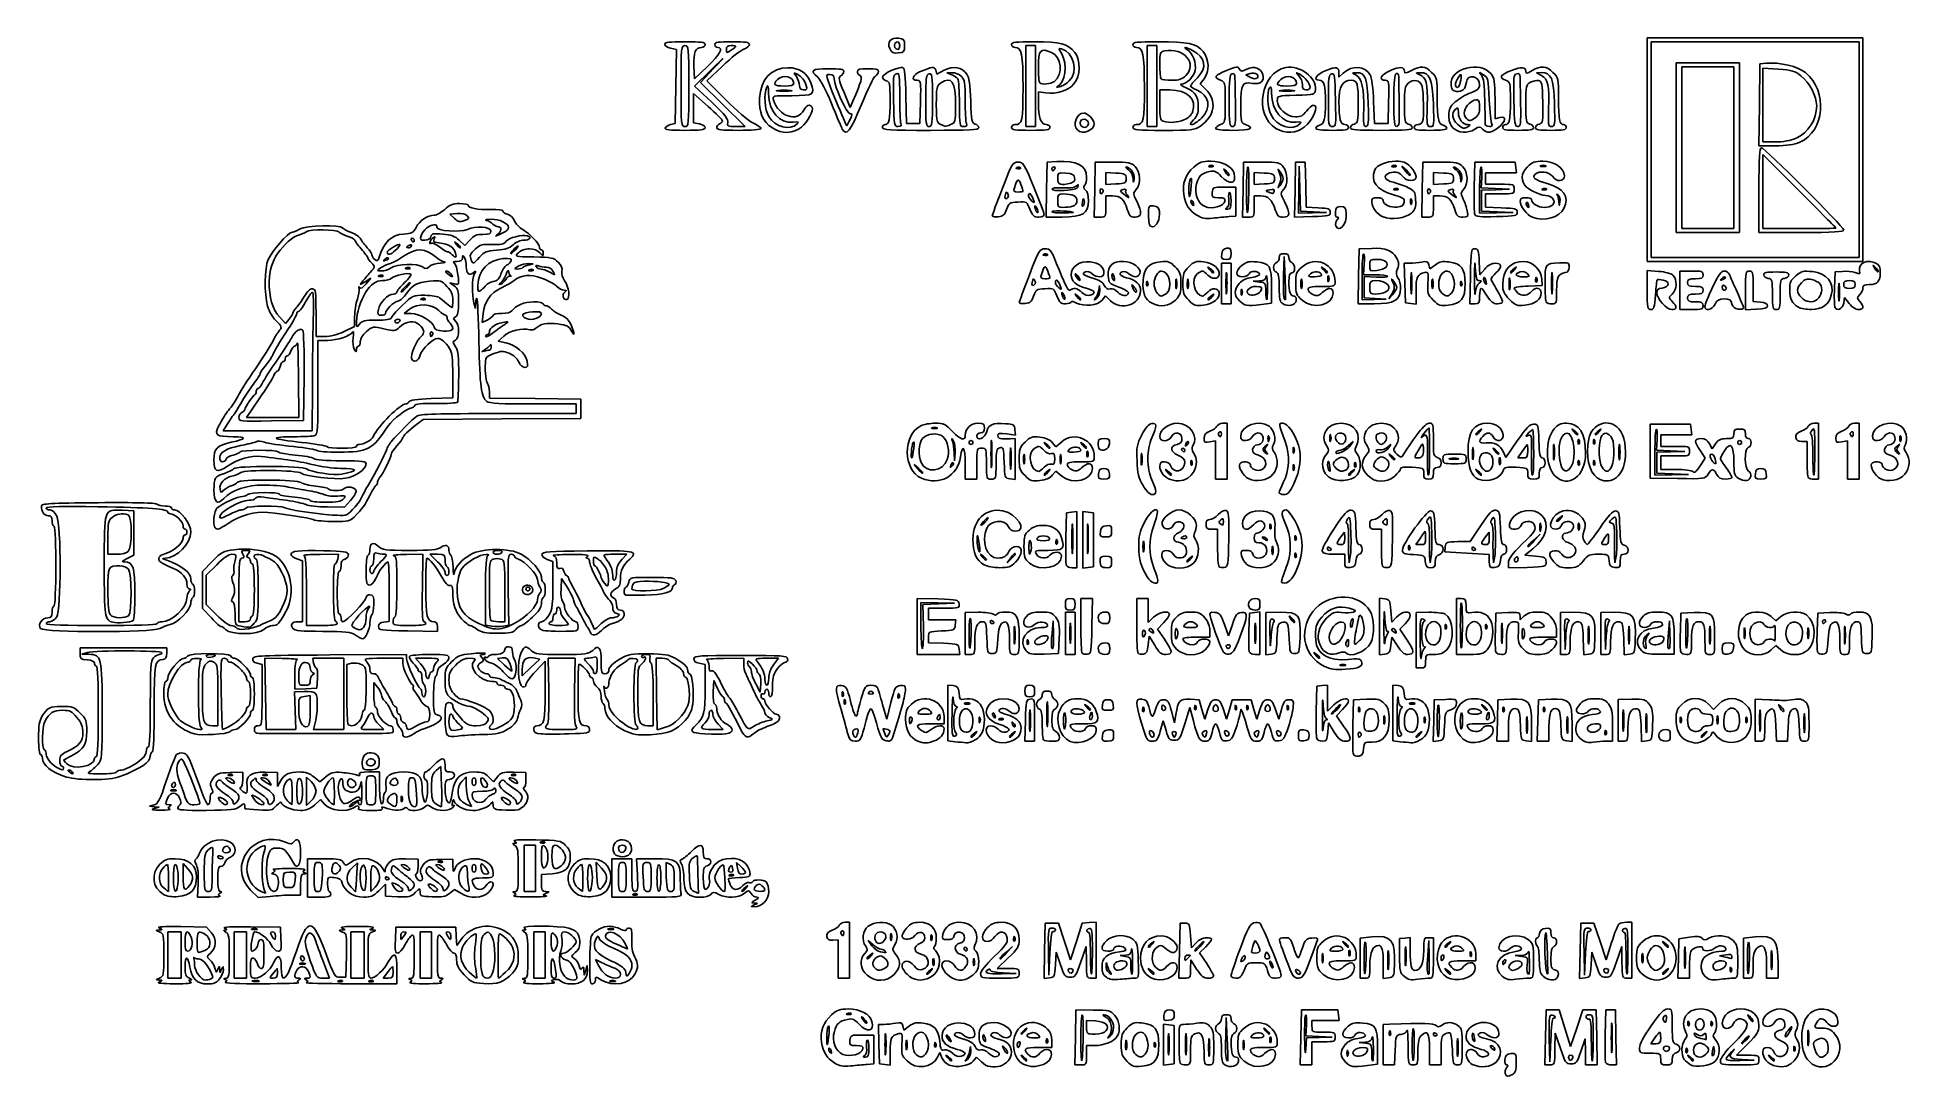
# Model space of a CAD drawing. Extents: x 2.03 to 5.27, y 7.1 to 8.91.
import ezdxf

# ---------------------------------------------------------------- set-up
doc = ezdxf.new("R2010")
doc.units = 0
doc.layers.add('Layer_1', color=7, linetype='CONTINUOUS')

msp = doc.modelspace()

# ---------------------------------------------------------------- linework, layer by layer
at = {"layer": 'Layer_1', "color": 7}
for p, q in [((3.134328, 8.88522), (3.124255, 8.887235)), ((3.133422, 8.821133), (3.134328, 8.88522)), ((3.237516, 8.890466), (3.237516, 8.890466)), ((3.503717, 8.886441), (3.503717, 8.886441)), ((3.52085, 8.891749), (3.52085, 8.891749)), ((3.747516, 8.891749), (3.739183, 8.891749)), ((3.739183, 8.891749), (3.739183, 8.821749)), ((3.75585, 8.891749), (3.747516, 8.891749)), ((3.75585, 8.821749), (3.75585, 8.891749)), ((3.957516, 8.891749), (3.949183, 8.891749)), ((3.949183, 8.891749), (3.949183, 8.821749)), ((3.96585, 8.891749), (3.957516, 8.891749)), ((3.96585, 8.821749), (3.96585, 8.891749)), ((4.814183, 8.711749), (4.814183, 8.905082)), ((4.814183, 8.905082), (5.00085, 8.905082)), ((5.00085, 8.898415), (4.82085, 8.898415)), ((4.82085, 8.898415), (4.82085, 8.711749)), ((5.00085, 8.905082), (5.187516, 8.905082)), ((5.18085, 8.898415), (5.00085, 8.898415)), ((5.18085, 8.711749), (5.18085, 8.898415)), ((5.187516, 8.905082), (5.187516, 8.711749)), ((3.164857, 8.856684), (3.165849, 8.834352)), ((3.165849, 8.834352), (3.188349, 8.855583)), ((3.194151, 8.849171), (3.16585, 8.821592)), ((3.17585, 8.828105), (3.199151, 8.852427)), ((3.214242, 8.856398), (3.187178, 8.830542)), ((3.58308, 8.84894), (3.584842, 8.8422)), ((3.584842, 8.8422), (3.597749, 8.848928)), ((4.864183, 8.715082), (4.864183, 8.861749)), ((4.864183, 8.861749), (4.919183, 8.861749)), ((4.919183, 8.855082), (4.874183, 8.855082)), ((4.874183, 8.855082), (4.874183, 8.715082)), ((4.919183, 8.861749), (4.974183, 8.861749)), ((4.964183, 8.855082), (4.919183, 8.855082)), ((4.964183, 8.715082), (4.964183, 8.855082)), ((4.974183, 8.861749), (4.974183, 8.715082)), ((5.008283, 8.789249), (5.009183, 8.860082)), ((5.009183, 8.860082), (5.02085, 8.861244)), ((5.041211, 8.850849), (5.014183, 8.852701)), ((5.014183, 8.852701), (5.014183, 8.788892)), ((3.132516, 8.757045), (3.133422, 8.821133)), ((3.15585, 8.821752), (3.15585, 8.821752)), ((3.16585, 8.821592), (3.1955, 8.793702)), ((3.214713, 8.789927), (3.17585, 8.828105)), ((3.187178, 8.830542), (3.219847, 8.797723)), ((3.337516, 8.826083), (3.337516, 8.826083)), ((3.358999, 8.822583), (3.359, 8.822583)), ((3.611683, 8.844871), (3.602516, 8.84466)), ((3.602516, 8.84466), (3.610756, 8.841372)), ((3.739183, 8.821749), (3.739183, 8.751749)), ((3.75585, 8.751749), (3.75585, 8.821749)), ((3.75585, 8.821749), (3.75585, 8.821749)), ((3.788475, 8.829814), (3.788475, 8.829814)), ((3.814183, 8.830504), (3.814183, 8.830501)), ((3.949183, 8.821749), (3.949183, 8.751749)), ((3.96585, 8.751749), (3.96585, 8.821749)), ((3.96585, 8.821749), (3.96585, 8.821749)), ((4.016001, 8.839931), (4.016001, 8.839931)), ((4.047494, 8.834144), (4.040805, 8.82564)), ((4.040805, 8.82564), (4.050582, 8.815863)), ((4.127276, 8.843339), (4.119697, 8.840934)), ((4.119697, 8.840934), (4.127773, 8.836571)), ((4.138519, 8.84208), (4.138519, 8.84208)), ((4.207516, 8.826083), (4.207516, 8.826083)), ((4.23085, 8.819341), (4.23085, 8.819341)), ((4.28085, 8.844305), (4.28085, 8.837254)), ((4.28085, 8.837254), (4.28835, 8.844254)), ((4.491555, 8.831709), (4.491555, 8.831709)), ((4.631166, 8.844948), (4.622516, 8.844815)), ((4.622516, 8.844815), (4.631538, 8.839918)), ((3.189183, 8.78664), (3.164183, 8.809015)), ((3.164183, 8.809015), (3.164183, 8.783632)), ((3.164183, 8.783632), (3.164183, 8.758249)), ((3.253576, 8.751749), (3.214713, 8.789927)), ((3.214713, 8.789927), (3.214713, 8.789927)), ((3.331683, 8.814161), (3.331683, 8.814161)), ((3.424467, 8.810431), (3.435279, 8.784673)), ((3.435279, 8.784673), (3.439992, 8.795711)), ((3.531591, 8.804389), (3.532516, 8.756749)), ((3.55585, 8.756749), (3.556792, 8.794249)), ((3.577516, 8.798104), (3.577516, 8.798104)), ((3.77349, 8.809807), (3.76085, 8.811828)), ((3.76085, 8.811828), (3.76085, 8.792006)), ((3.98835, 8.81507), (3.97085, 8.815081)), ((3.97085, 8.815081), (3.97085, 8.788659)), ((4.101764, 8.789246), (4.101764, 8.789246)), ((4.201683, 8.814161), (4.201683, 8.814161)), ((4.274845, 8.798053), (4.274845, 8.798053)), ((4.331413, 8.790916), (4.331413, 8.790916)), ((4.34085, 8.795082), (4.342516, 8.756749)), ((4.36585, 8.756749), (4.366792, 8.794249)), ((4.385094, 8.790913), (4.385094, 8.790913)), ((4.444183, 8.791408), (4.444183, 8.791408)), ((4.55085, 8.79957), (4.55085, 8.764956)), ((4.595129, 8.790915), (4.595129, 8.790915)), ((4.653701, 8.7914), (4.653701, 8.791399)), ((5.007384, 8.718415), (5.008284, 8.789249)), ((5.008284, 8.789249), (5.008283, 8.789249)), ((5.014183, 8.788892), (5.014183, 8.725082)), ((3.12443, 8.755138), (3.132516, 8.757045)), ((3.164183, 8.758249), (3.174183, 8.756249)), ((3.237525, 8.751749), (3.253576, 8.751749)), ((3.343401, 8.756305), (3.343401, 8.756305)), ((3.434857, 8.763799), (3.434857, 8.763799)), ((3.522873, 8.757022), (3.522873, 8.757022)), ((3.532516, 8.756749), (3.544183, 8.756749)), ((3.544183, 8.756749), (3.55585, 8.756749)), ((3.608966, 8.755), (3.608966, 8.755)), ((3.636206, 8.757022), (3.636206, 8.757022)), ((3.739183, 8.751749), (3.747516, 8.751749)), ((3.747516, 8.751749), (3.75585, 8.751749)), ((3.847516, 8.757211), (3.847516, 8.757211)), ((3.949183, 8.751749), (3.957516, 8.751749)), ((3.957516, 8.751749), (3.96585, 8.751749)), ((4.012645, 8.763253), (4.012645, 8.763254)), ((4.04285, 8.766416), (4.04285, 8.766416)), ((4.213401, 8.756305), (4.213401, 8.756305)), ((4.342516, 8.756749), (4.354183, 8.756749)), ((4.354183, 8.756749), (4.36585, 8.756749)), ((4.504183, 8.751749), (4.504183, 8.751749)), ((4.516775, 8.766938), (4.516775, 8.766938)), ((4.545213, 8.755915), (4.545213, 8.755916)), ((4.55085, 8.764956), (4.559183, 8.767047)), ((3.114986, 8.749157), (3.114986, 8.749157)), ((3.300509, 8.749316), (3.300509, 8.749316)), ((3.42144, 8.747382), (3.42144, 8.747382)), ((3.490849, 8.750083), (3.49085, 8.750083)), ((3.714183, 8.750083), (3.714183, 8.750083)), ((3.828183, 8.745749), (3.828183, 8.745749)), ((3.924183, 8.750082), (3.924183, 8.750082)), ((4.067516, 8.748499), (4.067516, 8.748498)), ((4.171845, 8.748281), (4.171845, 8.748281)), ((4.240849, 8.748728), (4.24085, 8.748728)), ((4.478097, 8.749464), (4.478097, 8.749464)), ((4.564183, 8.750082), (4.564183, 8.750082)), ((5.035507, 8.718415), (5.007384, 8.718415)), ((5.014183, 8.725082), (5.035573, 8.725082)), ((5.071792, 8.731438), (5.071792, 8.731438)), ((3.774925, 8.642582), (3.775849, 8.690082)), ((3.775849, 8.690082), (3.792507, 8.691132)), ((3.858258, 8.642582), (3.859183, 8.690082)), ((3.859183, 8.690082), (3.889932, 8.690082)), ((4.114925, 8.642582), (4.115849, 8.690082)), ((4.115849, 8.690082), (4.147025, 8.690026)), ((4.204924, 8.642455), (4.20585, 8.690082)), ((4.20585, 8.690082), (4.214183, 8.690082)), ((4.214183, 8.690082), (4.222516, 8.690082)), ((4.222516, 8.690082), (4.223454, 8.651071)), ((4.424925, 8.642582), (4.425849, 8.690082)), ((4.425849, 8.690082), (4.456598, 8.690082)), ((4.514912, 8.646925), (4.51585, 8.690082)), ((4.51585, 8.690082), (4.55085, 8.690082)), ((4.55085, 8.690082), (4.58585, 8.690082)), ((4.58585, 8.690082), (4.586904, 8.680915)), ((4.814183, 8.518415), (4.814183, 8.711749)), ((4.814183, 8.711749), (4.814183, 8.711749)), ((4.82085, 8.711749), (4.82085, 8.525082)), ((4.864183, 8.568415), (4.864183, 8.715082)), ((4.864183, 8.715082), (4.864183, 8.715082)), ((4.874183, 8.715082), (4.874183, 8.575082)), ((4.964183, 8.575082), (4.964183, 8.715082)), ((4.964183, 8.715082), (4.964183, 8.715082)), ((4.974183, 8.715082), (4.974183, 8.568415)), ((5.077516, 8.640082), (5.014183, 8.703349)), ((5.014183, 8.703349), (5.014183, 8.639216)), ((5.18085, 8.525082), (5.18085, 8.711749)), ((5.18085, 8.711749), (5.18085, 8.711749)), ((5.187516, 8.711749), (5.187516, 8.518415)), ((3.729947, 8.680429), (3.729947, 8.680429)), ((3.789183, 8.678415), (3.789183, 8.678415)), ((3.816858, 8.653895), (3.816858, 8.653895)), ((3.895016, 8.671089), (3.877516, 8.672097)), ((3.877516, 8.672097), (3.877516, 8.661749)), ((3.877516, 8.661749), (3.877516, 8.6514)), ((3.912516, 8.661749), (3.912516, 8.661749)), ((3.922268, 8.675357), (3.922268, 8.675357)), ((4.06328, 8.683763), (4.06328, 8.683762)), ((4.086112, 8.674328), (4.086112, 8.674328)), ((4.151683, 8.671089), (4.134183, 8.672097)), ((4.134183, 8.672097), (4.134183, 8.661748)), ((4.134183, 8.661748), (4.134183, 8.6514)), ((4.169183, 8.661749), (4.169183, 8.661748)), ((4.184183, 8.661748), (4.184183, 8.661748)), ((4.212283, 8.683415), (4.211566, 8.642582)), ((4.213338, 8.644398), (4.212283, 8.683415)), ((4.379947, 8.683763), (4.379947, 8.683762)), ((4.397684, 8.676008), (4.389889, 8.683415)), ((4.389889, 8.683415), (4.396203, 8.674575)), ((4.397684, 8.676008), (4.397684, 8.676008)), ((4.461683, 8.671089), (4.444183, 8.672097)), ((4.444183, 8.672097), (4.444183, 8.661748)), ((4.444183, 8.661748), (4.444183, 8.6514)), ((4.479183, 8.661749), (4.479183, 8.661748)), ((4.488934, 8.675356), (4.488934, 8.675356)), ((4.526917, 8.645386), (4.52805, 8.663571)), ((4.56107, 8.671748), (4.534182, 8.671748)), ((4.534182, 8.671748), (4.534182, 8.661748)), ((4.534182, 8.661748), (4.534182, 8.651748)), ((4.587958, 8.671748), (4.56107, 8.671748)), ((4.586904, 8.680915), (4.587958, 8.671748)), ((4.63835, 8.683956), (4.63835, 8.683956)), ((3.708616, 8.633691), (3.708616, 8.633691)), ((3.734183, 8.639584), (3.734183, 8.639584)), ((3.750396, 8.629746), (3.750396, 8.629746)), ((3.774, 8.595082), (3.774924, 8.642582)), ((3.774924, 8.642582), (3.774925, 8.642582)), ((3.829008, 8.647493), (3.829008, 8.647493)), ((3.840163, 8.623894), (3.840163, 8.623894)), ((3.857333, 8.595082), (3.858258, 8.642582)), ((3.858258, 8.642582), (3.858258, 8.642582)), ((3.872374, 8.638185), (3.872374, 8.638185)), ((3.877516, 8.6514), (3.895016, 8.652408)), ((3.888945, 8.631749), (3.877516, 8.631749)), ((3.877516, 8.631749), (3.877516, 8.613415)), ((3.914304, 8.633269), (3.914304, 8.633269)), ((4.025215, 8.649698), (4.025215, 8.649698)), ((4.082516, 8.646749), (4.102516, 8.646749)), ((4.094183, 8.623415), (4.094183, 8.623415)), ((4.102516, 8.646749), (4.102516, 8.621749)), ((4.102516, 8.621749), (4.102516, 8.596749)), ((4.113999, 8.595085), (4.114924, 8.642585)), ((4.114924, 8.642585), (4.114925, 8.642582)), ((4.125022, 8.642869), (4.125022, 8.642869)), ((4.145332, 8.631751), (4.134182, 8.631751)), ((4.134182, 8.631751), (4.134182, 8.613418)), ((4.134183, 8.6514), (4.151683, 8.652408)), ((4.168522, 8.639561), (4.168522, 8.639561)), ((4.203998, 8.594828), (4.204924, 8.642455)), ((4.204924, 8.642455), (4.204924, 8.642455)), ((4.211566, 8.642582), (4.21085, 8.601748)), ((4.214392, 8.605381), (4.213338, 8.644398)), ((4.223454, 8.651071), (4.224392, 8.612061)), ((4.38328, 8.643763), (4.38328, 8.643762)), ((4.406391, 8.625915), (4.406391, 8.625915)), ((4.424, 8.595082), (4.424924, 8.642582)), ((4.424924, 8.642582), (4.424925, 8.642582)), ((4.439041, 8.638185), (4.439041, 8.638185)), ((4.444183, 8.6514), (4.461683, 8.652408)), ((4.455612, 8.631748), (4.444183, 8.631748)), ((4.444183, 8.631748), (4.444183, 8.613415)), ((4.480971, 8.633269), (4.480971, 8.633269)), ((4.524183, 8.641748), (4.524183, 8.601748)), ((4.551383, 8.644229), (4.526917, 8.645386)), ((4.527516, 8.641748), (4.551683, 8.64241)), ((4.527516, 8.62355), (4.527516, 8.641748)), ((4.527516, 8.605351), (4.527516, 8.62355)), ((4.534182, 8.651748), (4.559182, 8.651748)), ((4.559182, 8.635082), (4.534182, 8.635082)), ((4.534182, 8.635082), (4.534182, 8.62355)), ((4.534182, 8.62355), (4.534182, 8.612018)), ((4.57585, 8.643073), (4.551383, 8.644229)), ((4.551683, 8.64241), (4.57585, 8.643073)), ((4.639947, 8.643763), (4.639947, 8.643762)), ((4.660304, 8.633032), (4.660304, 8.633032)), ((5.007516, 8.568415), (5.007516, 8.641749)), ((5.007516, 8.641749), (5.007516, 8.641749)), ((5.014183, 8.639216), (5.014183, 8.575082)), ((2.755092, 8.601119), (2.742599, 8.600082)), ((2.742599, 8.600082), (2.75038, 8.592868)), ((2.772486, 8.597255), (2.772486, 8.597256)), ((3.680976, 8.597371), (3.680976, 8.597371)), ((3.757923, 8.610665), (3.757923, 8.610665)), ((3.801975, 8.595082), (3.774, 8.595082)), ((3.820016, 8.61385), (3.820016, 8.61385)), ((3.82085, 8.603639), (3.82085, 8.603639)), ((3.867425, 8.595082), (3.857333, 8.595082)), ((3.95154, 8.59696), (3.95154, 8.59696)), ((4.028667, 8.620226), (4.028667, 8.620226)), ((4.035197, 8.598116), (4.035197, 8.598115)), ((4.102516, 8.596749), (4.09085, 8.595867)), ((4.124091, 8.595085), (4.113999, 8.595085)), ((4.234924, 8.595788), (4.203998, 8.594828)), ((4.21085, 8.601748), (4.235016, 8.602402)), ((4.236788, 8.604218), (4.214392, 8.605381)), ((4.224392, 8.612061), (4.245121, 8.611071)), ((4.235016, 8.602402), (4.259183, 8.603055)), ((4.259183, 8.603055), (4.236788, 8.604219)), ((4.236788, 8.604219), (4.236788, 8.604218)), ((4.357516, 8.59526), (4.357516, 8.59526)), ((4.434092, 8.595082), (4.424, 8.595082)), ((4.515683, 8.599311), (4.515684, 8.599311)), ((4.524183, 8.601748), (4.55335, 8.602427)), ((4.555016, 8.604228), (4.527516, 8.605351)), ((4.534182, 8.612018), (4.561682, 8.61105)), ((4.55335, 8.602427), (4.582516, 8.603106)), ((4.582516, 8.603106), (4.555016, 8.604229)), ((4.555016, 8.604229), (4.555016, 8.604228)), ((4.608667, 8.616892), (4.608667, 8.616892)), ((4.615477, 8.595016), (4.615477, 8.595015)), ((2.799718, 8.565082), (2.799718, 8.565082)), ((2.835017, 8.568224), (2.835017, 8.568224)), ((4.275372, 8.580124), (4.275372, 8.580124)), ((4.919183, 8.568415), (4.864183, 8.568415)), ((4.874183, 8.575082), (4.919183, 8.575082)), ((4.919183, 8.575082), (4.964183, 8.575082)), ((4.974183, 8.568415), (4.919183, 8.568415)), ((5.08085, 8.568415), (5.007516, 8.568415)), ((5.014183, 8.575082), (5.077516, 8.575082)), ((5.14085, 8.575949), (5.14085, 8.575948)), ((2.635938, 8.524438), (2.635938, 8.524438)), ((2.656046, 8.547664), (2.656046, 8.547664)), ((2.675826, 8.545044), (2.675826, 8.545044)), ((2.68085, 8.555082), (2.68085, 8.555082)), ((2.751061, 8.536193), (2.751061, 8.536193)), ((2.758762, 8.554911), (2.768641, 8.545678)), ((2.76085, 8.543007), (2.76085, 8.543007)), ((2.768641, 8.545678), (2.777154, 8.55538)), ((2.793735, 8.525667), (2.793735, 8.525667)), ((2.85585, 8.538416), (2.85585, 8.538416)), ((3.776614, 8.530429), (3.776614, 8.530429)), ((4.078128, 8.530915), (4.078128, 8.530915)), ((4.185898, 8.526749), (4.184912, 8.493652)), ((4.18754, 8.489242), (4.185898, 8.526749)), ((4.314925, 8.492582), (4.315849, 8.540082)), ((4.315849, 8.540082), (4.337516, 8.54094)), ((4.82085, 8.525082), (5.00085, 8.525082)), ((5.00085, 8.525082), (5.18085, 8.525082)), ((2.626614, 8.493763), (2.626614, 8.493763)), ((2.640693, 8.507347), (2.640693, 8.507347)), ((2.673281, 8.507097), (2.673281, 8.507097)), ((2.744183, 8.496754), (2.744183, 8.496749)), ((2.86935, 8.508133), (2.86935, 8.508133)), ((2.886614, 8.503763), (2.886614, 8.503763)), ((2.92085, 8.501749), (2.92085, 8.501749)), ((3.830171, 8.491597), (3.830171, 8.491597)), ((3.891781, 8.491881), (3.891781, 8.491881)), ((4.064183, 8.499674), (4.064183, 8.499674)), ((4.077516, 8.480082), (4.077516, 8.515082)), ((4.077516, 8.515082), (4.08585, 8.515082)), ((4.08585, 8.515082), (4.094183, 8.515082)), ((4.086615, 8.496016), (4.086619, 8.496016)), ((4.094183, 8.515082), (4.094183, 8.480082)), ((4.25085, 8.494857), (4.25085, 8.494857)), ((4.26085, 8.499674), (4.26085, 8.499674)), ((4.263057, 8.492582), (4.263057, 8.492582)), ((4.314, 8.445081), (4.314924, 8.492581)), ((4.314924, 8.492581), (4.314925, 8.492582)), ((4.32085, 8.491749), (4.32085, 8.451749)), ((4.323566, 8.495082), (4.324708, 8.51342)), ((4.343678, 8.495082), (4.323566, 8.495082)), ((4.324183, 8.473866), (4.324183, 8.492317)), ((4.324183, 8.492317), (4.345542, 8.4912)), ((4.361838, 8.50807), (4.361838, 8.50807)), ((4.3949, 8.480915), (4.39395, 8.515081)), ((4.39395, 8.515081), (4.40365, 8.515081)), ((4.406615, 8.496016), (4.406619, 8.496016)), ((4.43639, 8.51236), (4.438212, 8.505396)), ((4.438212, 8.505396), (4.447649, 8.512373)), ((4.507333, 8.445082), (4.508258, 8.492582)), ((4.508258, 8.492582), (4.508258, 8.492582)), ((4.523504, 8.517509), (4.524491, 8.494936)), ((4.524491, 8.494936), (4.532967, 8.505009)), ((4.584608, 8.504249), (4.584608, 8.504249)), ((4.606936, 8.497091), (4.606936, 8.497091)), ((4.649948, 8.496016), (4.649952, 8.496016)), ((5.00085, 8.518415), (4.814183, 8.518415)), ((4.814183, 8.468816), (4.814183, 8.50255)), ((4.814183, 8.50255), (4.833771, 8.501134)), ((4.87085, 8.468415), (4.87085, 8.501749)), ((4.87085, 8.501749), (4.89085, 8.501749)), ((5.187516, 8.518415), (5.00085, 8.518415)), ((5.138206, 8.472028), (5.139182, 8.500082)), ((5.139182, 8.500082), (5.151988, 8.501136)), ((5.209445, 8.507662), (5.209445, 8.507662)), ((2.60557, 8.489478), (2.59571, 8.483171)), ((2.597377, 8.479455), (2.60557, 8.489478)), ((2.667516, 8.473416), (2.667516, 8.473416)), ((2.750543, 8.47932), (2.742516, 8.481277)), ((2.742516, 8.481277), (2.750016, 8.476107)), ((2.805036, 8.477322), (2.805036, 8.477322)), ((2.839214, 8.487282), (2.839209, 8.487282)), ((3.755283, 8.483691), (3.755283, 8.483691)), ((3.78085, 8.489584), (3.78085, 8.489584)), ((3.797063, 8.479746), (3.797063, 8.479746)), ((3.80459, 8.460666), (3.80459, 8.460666)), ((3.866608, 8.476749), (3.865076, 8.468416)), ((3.867062, 8.46799), (3.866608, 8.476749)), ((3.867062, 8.46799), (3.867062, 8.46799)), ((3.926192, 8.474502), (3.926192, 8.474502)), ((3.949794, 8.482374), (3.949793, 8.482374)), ((3.982213, 8.462781), (3.982213, 8.462781)), ((3.999873, 8.485876), (3.999874, 8.485876)), ((4.019873, 8.485876), (4.019874, 8.485876)), ((4.077516, 8.445082), (4.077516, 8.480082)), ((4.077516, 8.480082), (4.077516, 8.480082)), ((4.094183, 8.480082), (4.094183, 8.445082)), ((4.113057, 8.469249), (4.113057, 8.469249)), ((4.143118, 8.484548), (4.132516, 8.484015)), ((4.132516, 8.484015), (4.14335, 8.482671)), ((4.144965, 8.466364), (4.144965, 8.466364)), ((4.157062, 8.475915), (4.157062, 8.475915)), ((4.164183, 8.474909), (4.164183, 8.44601)), ((4.18754, 8.489242), (4.18754, 8.489242)), ((4.21654, 8.485876), (4.21654, 8.485876)), ((4.324183, 8.455415), (4.324183, 8.473866)), ((4.361069, 8.465199), (4.361069, 8.465199)), ((4.372791, 8.462718), (4.367121, 8.453415)), ((4.367121, 8.453415), (4.373985, 8.461284)), ((4.38085, 8.473147), (4.38085, 8.473147)), ((4.39585, 8.446748), (4.3949, 8.480915)), ((4.414183, 8.467786), (4.414183, 8.444639)), ((4.443207, 8.485876), (4.443207, 8.485876)), ((4.475612, 8.463653), (4.475612, 8.463653)), ((4.493127, 8.482374), (4.493127, 8.482374)), ((4.523325, 8.480915), (4.523324, 8.480915)), ((4.535114, 8.485214), (4.535114, 8.485214)), ((4.576574, 8.487536), (4.576575, 8.487536)), ((4.632517, 8.476749), (4.60835, 8.47577)), ((4.623127, 8.48904), (4.623127, 8.48904)), ((4.631939, 8.488371), (4.632517, 8.476749)), ((4.814183, 8.468817), (4.814183, 8.468816)), ((4.87085, 8.435082), (4.87085, 8.468415)), ((4.87085, 8.468415), (4.87085, 8.468415)), ((4.949271, 8.491105), (4.949271, 8.491105)), ((4.95085, 8.471552), (4.95085, 8.471552)), ((4.984183, 8.434749), (4.984183, 8.468249)), ((4.984183, 8.468249), (4.984183, 8.468249)), ((4.997516, 8.475283), (4.997516, 8.448818)), ((5.03085, 8.461517), (5.03085, 8.461517)), ((5.146611, 8.477582), (5.146611, 8.477582)), ((5.174183, 8.478416), (5.174183, 8.478416)), ((2.51085, 8.429367), (2.51085, 8.38841)), ((2.672813, 8.435911), (2.663284, 8.428416)), ((2.663284, 8.428416), (2.675472, 8.428416)), ((2.699947, 8.453763), (2.699947, 8.453763)), ((2.786727, 8.436749), (2.784183, 8.446749)), ((2.787122, 8.446471), (2.786727, 8.436749)), ((2.800042, 8.428114), (2.798626, 8.412813)), ((2.90085, 8.427663), (2.90085, 8.427663)), ((3.826683, 8.446383), (3.826683, 8.446383)), ((3.834183, 8.453007), (3.834183, 8.453007)), ((3.87705, 8.458578), (3.871318, 8.4515)), ((3.885465, 8.450163), (3.87705, 8.458578)), ((3.957582, 8.44603), (3.957582, 8.44603)), ((4.021009, 8.451077), (4.021009, 8.451077)), ((4.061275, 8.457582), (4.061275, 8.457582)), ((4.08585, 8.445082), (4.077516, 8.445082)), ((4.094183, 8.445082), (4.08585, 8.445082)), ((4.109032, 8.44993), (4.109032, 8.44993)), ((4.164183, 8.44601), (4.146683, 8.443908)), ((4.18335, 8.44527), (4.18335, 8.44527)), ((4.21692, 8.45131), (4.21692, 8.45131)), ((4.341975, 8.445081), (4.314, 8.445081)), ((4.32085, 8.451749), (4.341683, 8.452379)), ((4.34335, 8.454212), (4.324183, 8.455415)), ((4.341683, 8.452379), (4.362516, 8.453009)), ((4.34335, 8.454211), (4.34335, 8.454212)), ((4.362516, 8.453009), (4.34335, 8.454211)), ((4.405016, 8.445694), (4.39585, 8.446748)), ((4.414183, 8.444639), (4.405016, 8.445694)), ((4.444048, 8.45137), (4.444048, 8.451371)), ((4.515758, 8.445082), (4.507333, 8.445082)), ((4.57594, 8.452659), (4.57594, 8.452659)), ((4.639739, 8.447304), (4.639739, 8.447304)), ((4.89085, 8.435082), (4.87085, 8.435082)), ((4.914183, 8.440554), (4.914183, 8.440553)), ((5.00335, 8.435749), (4.984183, 8.434749)), ((4.997516, 8.448818), (5.010016, 8.447783)), ((5.07585, 8.439108), (5.07585, 8.439108)), ((5.108363, 8.452582), (5.108363, 8.452582)), ((5.139029, 8.439282), (5.139029, 8.439281)), ((5.15585, 8.455987), (5.154157, 8.446409)), ((5.163848, 8.445535), (5.15585, 8.455987)), ((2.447977, 8.421777), (2.457787, 8.411035)), ((2.457787, 8.411035), (2.464319, 8.418566)), ((2.559389, 8.396991), (2.577516, 8.405566)), ((2.55939, 8.396985), (2.559389, 8.396991)), ((2.577516, 8.405566), (2.577663, 8.422824)), ((2.615993, 8.416749), (2.615993, 8.416749)), ((2.65585, 8.415083), (2.65585, 8.415083)), ((2.742808, 8.411426), (2.742808, 8.411426)), ((2.798626, 8.412813), (2.808072, 8.417525)), ((2.839533, 8.410763), (2.839533, 8.410763)), ((2.51085, 8.38841), (2.526056, 8.38841)), ((2.531179, 8.381748), (2.514182, 8.381748)), ((2.514182, 8.381748), (2.514182, 8.300438)), ((2.712374, 8.391519), (2.712374, 8.391519)), ((2.811122, 8.365082), (2.811122, 8.365082)), ((2.835643, 8.389014), (2.82617, 8.38023)), ((2.82617, 8.38023), (2.839343, 8.377498)), ((2.48085, 8.248415), (2.480463, 8.315916)), ((2.480463, 8.315916), (2.480463, 8.315916)), ((2.49008, 8.319851), (2.489183, 8.243415)), ((2.504183, 8.225082), (2.504507, 8.299249)), ((2.504507, 8.299249), (2.504507, 8.299249)), ((2.747516, 8.282605), (2.747516, 8.320628)), ((2.412787, 8.280851), (2.39064, 8.248415)), ((2.710202, 8.281068), (2.747516, 8.282605)), ((2.81085, 8.292809), (2.81085, 8.28187)), ((2.81085, 8.28187), (2.890017, 8.280976)), ((2.96085, 8.271749), (2.886487, 8.271749)), ((2.890017, 8.280976), (2.969184, 8.280083)), ((2.96085, 8.263415), (2.96085, 8.271749)), ((2.969184, 8.280083), (2.969184, 8.263416)), ((2.357902, 8.237582), (2.350306, 8.225082)), ((2.377516, 8.248439), (2.377516, 8.248439)), ((2.39064, 8.248415), (2.435745, 8.248415)), ((2.489183, 8.243415), (2.433349, 8.242501)), ((2.435745, 8.248415), (2.48085, 8.248415)), ((2.69638, 8.245007), (2.684567, 8.235997)), ((2.832782, 8.245879), (2.69638, 8.245007)), ((2.825709, 8.255082), (2.96085, 8.255082)), ((2.969184, 8.24675), (2.832782, 8.245879)), ((2.96085, 8.255082), (2.96085, 8.263415)), ((2.969184, 8.263416), (2.969184, 8.24675)), ((4.07954, 8.238416), (4.087516, 8.238416)), ((4.087516, 8.238416), (4.087516, 8.190083)), ((4.819183, 8.190083), (4.819183, 8.236749)), ((4.819183, 8.236749), (4.854183, 8.236749)), ((4.854183, 8.236749), (4.889183, 8.236749)), ((4.889183, 8.236749), (4.890237, 8.227583)), ((5.102873, 8.238416), (5.11085, 8.238416)), ((5.11085, 8.238416), (5.11085, 8.190083)), ((5.172873, 8.238416), (5.18085, 8.238416)), ((5.18085, 8.238416), (5.18085, 8.190083)), ((2.350306, 8.225082), (2.427244, 8.225082)), ((2.427244, 8.225082), (2.504183, 8.225082)), ((3.585016, 8.230623), (3.585016, 8.230623)), ((3.61412, 8.20754), (3.61412, 8.20754)), ((3.647516, 8.205083), (3.647516, 8.205083)), ((3.67998, 8.204249), (3.67998, 8.204249)), ((3.721374, 8.21758), (3.706112, 8.219869)), ((3.711684, 8.211647), (3.72085, 8.212252)), ((3.720278, 8.227165), (3.721374, 8.21758)), ((3.72085, 8.212252), (3.72085, 8.176779)), ((3.78485, 8.205087), (3.790779, 8.197764)), ((3.790779, 8.197764), (3.80107, 8.206423)), ((4.020206, 8.206837), (4.020206, 8.206837)), ((4.067516, 8.208249), (4.057516, 8.206249)), ((4.067516, 8.174999), (4.067516, 8.208249)), ((4.077516, 8.220279), (4.077516, 8.220279)), ((4.159724, 8.215916), (4.159724, 8.215916)), ((4.266493, 8.217519), (4.266493, 8.217519)), ((4.292516, 8.211795), (4.292516, 8.211795)), ((4.305314, 8.206749), (4.297034, 8.199249)), ((4.298915, 8.197876), (4.305314, 8.206749)), ((4.360814, 8.206707), (4.360814, 8.206707)), ((4.524608, 8.224249), (4.524608, 8.224249)), ((4.569358, 8.178946), (4.589354, 8.207848)), ((4.694183, 8.219674), (4.694183, 8.219674)), ((4.69646, 8.209041), (4.69646, 8.209041)), ((4.723127, 8.209041), (4.723127, 8.209041)), ((4.731275, 8.224249), (4.731275, 8.224249)), ((4.83025, 8.192053), (4.831383, 8.210239)), ((4.864404, 8.218416), (4.837516, 8.218416)), ((4.837516, 8.218416), (4.837516, 8.208416)), ((4.837516, 8.208416), (4.837516, 8.198416)), ((4.891292, 8.218416), (4.864404, 8.218416)), ((4.890237, 8.227583), (4.891292, 8.218416)), ((4.921964, 8.202853), (4.926625, 8.193957)), ((4.926625, 8.193957), (4.932454, 8.202853)), ((4.977516, 8.205083), (4.977516, 8.205083)), ((5.09085, 8.207012), (5.081683, 8.206881)), ((5.09085, 8.176603), (5.09085, 8.207012)), ((5.16085, 8.208249), (5.15085, 8.206249)), ((5.16085, 8.174999), (5.16085, 8.208249)), ((5.17085, 8.220279), (5.17085, 8.220279)), ((5.253057, 8.215916), (5.253057, 8.215916)), ((2.580849, 8.198415), (2.58085, 8.198415)), ((3.545162, 8.194909), (3.545162, 8.194909)), ((3.603165, 8.175837), (3.603165, 8.175837)), ((3.613539, 8.170171), (3.613539, 8.170171)), ((3.614765, 8.18731), (3.615347, 8.173416)), ((3.615347, 8.173416), (3.616621, 8.18754)), ((3.634184, 8.141749), (3.634184, 8.168416)), ((3.654184, 8.168416), (3.654184, 8.141749)), ((3.713282, 8.192683), (3.713285, 8.192683)), ((3.72085, 8.176779), (3.72085, 8.141306)), ((3.73654, 8.182544), (3.736541, 8.182544)), ((3.78085, 8.196341), (3.78085, 8.196341)), ((3.799873, 8.182544), (3.799874, 8.182544)), ((3.834183, 8.191525), (3.834183, 8.191525)), ((3.844183, 8.196341), (3.844183, 8.196341)), ((3.846391, 8.189249), (3.846391, 8.189249)), ((3.866546, 8.193831), (3.866546, 8.193831)), ((3.939907, 8.184203), (3.939908, 8.184203)), ((4.014183, 8.191749), (4.014183, 8.191749)), ((4.02646, 8.172374), (4.02646, 8.172374)), ((4.067516, 8.141749), (4.067516, 8.174999)), ((4.067516, 8.174999), (4.067516, 8.174999)), ((4.087516, 8.190083), (4.087516, 8.141749)), ((4.154929, 8.189003), (4.154929, 8.189003)), ((4.203057, 8.195916), (4.203057, 8.195916)), ((4.298915, 8.197876), (4.298915, 8.197876)), ((4.309794, 8.169041), (4.309793, 8.169041)), ((4.367366, 8.196203), (4.367366, 8.196203)), ((4.377516, 8.176341), (4.377516, 8.176341)), ((4.426203, 8.183134), (4.426203, 8.183134)), ((4.437756, 8.19044), (4.437756, 8.19044)), ((4.46085, 8.176749), (4.46085, 8.176749)), ((4.486722, 8.177372), (4.486722, 8.177373)), ((4.513241, 8.194203), (4.513242, 8.194203)), ((4.557516, 8.186341), (4.557516, 8.186341)), ((4.559826, 8.177519), (4.559826, 8.177519)), ((4.565375, 8.188419), (4.569358, 8.178946)), ((4.597877, 8.189249), (4.590396, 8.178416)), ((4.590396, 8.178416), (4.598957, 8.178416)), ((4.607517, 8.190638), (4.607516, 8.190638)), ((4.617766, 8.188772), (4.617766, 8.188772)), ((4.653261, 8.199249), (4.653261, 8.199249)), ((4.69646, 8.172374), (4.69646, 8.172374)), ((4.723127, 8.172374), (4.723127, 8.172374)), ((4.766594, 8.199249), (4.766594, 8.199249)), ((4.819183, 8.143416), (4.819183, 8.190083)), ((4.827516, 8.188416), (4.827516, 8.148416)), ((4.854717, 8.190897), (4.83025, 8.192053)), ((4.83085, 8.188416), (4.855016, 8.189078)), ((4.83085, 8.170217), (4.83085, 8.188416)), ((4.83085, 8.152019), (4.83085, 8.170217)), ((4.837516, 8.198416), (4.862516, 8.198416)), ((4.862516, 8.181749), (4.837516, 8.181749)), ((4.837516, 8.181749), (4.837516, 8.170083)), ((4.837516, 8.170083), (4.837516, 8.158416)), ((4.879183, 8.18974), (4.854717, 8.190897)), ((4.855016, 8.189078), (4.879183, 8.18974)), ((4.905839, 8.164469), (4.91475, 8.177935)), ((4.91475, 8.177935), (4.906133, 8.190616)), ((4.931666, 8.176749), (4.931666, 8.176749)), ((5.104183, 8.19072), (5.104183, 8.19072)), ((5.11085, 8.190083), (5.11085, 8.14175)), ((5.16085, 8.141749), (5.16085, 8.174999)), ((5.16085, 8.174999), (5.16085, 8.174999)), ((5.18085, 8.190083), (5.18085, 8.141749)), ((5.248262, 8.189003), (5.248262, 8.189003)), ((3.55335, 8.160399), (3.54585, 8.166749)), ((3.54585, 8.166749), (3.5522, 8.159249)), ((3.558416, 8.143358), (3.558415, 8.143358)), ((3.56085, 8.152899), (3.56085, 8.152899)), ((3.644184, 8.141749), (3.634184, 8.141749)), ((3.654184, 8.141749), (3.644184, 8.141749)), ((3.72085, 8.141306), (3.711684, 8.142361)), ((3.737676, 8.147744), (3.737676, 8.147744)), ((3.77054, 8.162185), (3.77054, 8.162185)), ((3.777942, 8.154249), (3.777942, 8.154249)), ((3.790779, 8.155735), (3.78485, 8.148412)), ((3.80107, 8.147075), (3.790779, 8.155735)), ((3.864795, 8.150916), (3.864795, 8.150916)), ((3.98585, 8.14226), (3.98585, 8.142265)), ((3.99085, 8.149674), (3.99085, 8.149674)), ((4.077516, 8.141749), (4.067516, 8.141749)), ((4.087516, 8.141749), (4.077516, 8.141749)), ((4.124183, 8.14255), (4.124183, 8.14255)), ((4.203057, 8.165916), (4.203057, 8.165916)), ((4.264629, 8.165916), (4.264629, 8.165916)), ((4.267582, 8.142697), (4.267582, 8.142697)), ((4.292244, 8.157106), (4.292244, 8.157106)), ((4.304608, 8.154249), (4.304608, 8.154249)), ((4.330593, 8.148159), (4.330593, 8.148159)), ((4.363516, 8.159083), (4.363516, 8.159083)), ((4.521858, 8.141789), (4.521858, 8.141789)), ((4.527516, 8.149674), (4.527516, 8.149674)), ((4.543516, 8.159083), (4.543516, 8.159083)), ((4.654417, 8.147669), (4.654417, 8.147669)), ((4.682327, 8.162491), (4.682327, 8.162491)), ((4.727906, 8.143852), (4.727906, 8.143852)), ((4.750746, 8.159958), (4.750746, 8.159958)), ((4.866714, 8.142748), (4.819183, 8.143416)), ((4.827516, 8.148416), (4.856683, 8.149095)), ((4.85835, 8.150896), (4.83085, 8.152019)), ((4.837516, 8.158416), (4.863516, 8.158416)), ((4.856683, 8.149095), (4.88585, 8.149773)), ((4.88585, 8.149773), (4.85835, 8.150896)), ((4.85835, 8.150896), (4.85835, 8.150896)), ((4.971682, 8.143506), (4.971683, 8.143506)), ((5.001462, 8.150916), (5.001462, 8.150916)), ((5.093072, 8.143972), (5.093072, 8.143971)), ((5.11085, 8.14175), (5.103072, 8.14175)), ((5.17085, 8.141749), (5.16085, 8.141749)), ((5.18085, 8.141749), (5.17085, 8.141749)), ((5.217516, 8.14255), (5.217516, 8.14255)), ((2.570747, 8.104964), (2.560432, 8.093412)), ((3.941824, 8.130916), (3.941824, 8.130916)), ((4.177516, 8.118549), (4.177516, 8.118549)), ((2.176309, 8.08776), (2.19585, 8.086749)), ((2.19585, 8.086749), (2.19585, 8.048447)), ((2.38146, 8.088412), (2.38146, 8.088415)), ((2.560432, 8.093412), (2.530864, 8.093563)), ((3.808245, 8.040258), (3.809183, 8.083415)), ((3.809183, 8.083415), (3.818349, 8.08447)), ((3.818349, 8.08447), (3.827516, 8.085524)), ((3.827516, 8.085524), (3.827516, 8.03697)), ((3.837516, 8.036749), (3.837516, 8.085525)), ((3.837516, 8.085525), (3.846683, 8.08447)), ((3.846683, 8.08447), (3.855849, 8.083416)), ((3.855849, 8.083416), (3.855849, 8.036749)), ((4.664608, 8.074249), (4.664608, 8.074249)), ((2.150849, 8.040524), (2.150849, 8.011749)), ((2.19585, 8.048447), (2.19585, 8.010145)), ((2.336406, 8.057305), (2.336405, 8.057304)), ((3.669183, 8.068415), (3.669183, 8.068415)), ((3.780016, 8.039249), (3.780016, 8.039249)), ((3.819984, 8.059249), (3.819984, 8.059249)), ((3.846651, 8.059249), (3.846651, 8.059249)), ((3.868128, 8.050915), (3.868128, 8.050915)), ((4.017516, 8.041644), (4.017516, 8.041644)), ((4.070849, 8.055082), (4.060849, 8.055082)), ((4.070849, 8.023971), (4.070849, 8.055082)), ((4.080849, 8.068547), (4.080849, 8.068547)), ((4.155849, 8.038415), (4.155849, 8.038415)), ((4.163127, 8.062374), (4.163127, 8.062374)), ((4.20646, 8.042374), (4.20646, 8.042374)), ((4.290698, 8.050082), (4.284179, 8.041749)), ((4.290775, 8.039249), (4.290698, 8.050082)), ((4.290772, 8.039249), (4.290775, 8.039249)), ((4.301438, 8.049478), (4.301438, 8.049478)), ((4.354183, 8.055082), (4.344183, 8.055082)), ((4.354183, 8.023971), (4.354183, 8.055082)), ((4.364183, 8.068547), (4.364183, 8.068547)), ((4.42121, 8.039249), (4.413729, 8.028415)), ((4.43085, 8.040638), (4.430849, 8.040638)), ((4.44142, 8.050008), (4.441421, 8.050008)), ((4.507647, 8.033669), (4.526111, 8.061248)), ((4.540698, 8.050082), (4.534179, 8.041749)), ((4.540775, 8.039249), (4.540698, 8.050082)), ((4.540772, 8.039249), (4.540775, 8.039249)), ((4.551438, 8.049478), (4.551438, 8.049478)), ((4.629183, 8.046749), (4.618349, 8.036958)), ((4.619393, 8.035915), (4.629183, 8.046749)), ((4.629814, 8.064249), (4.629814, 8.064249)), ((4.696493, 8.064185), (4.696493, 8.064185)), ((4.747465, 8.039249), (4.747465, 8.039249)), ((4.761439, 8.049471), (4.761439, 8.049471)), ((2.150849, 8.011749), (2.166087, 8.011749)), ((2.19585, 8.010145), (2.184183, 8.00444)), ((2.186087, 8.016511), (2.186088, 8.016511)), ((2.549925, 8.011745), (2.517888, 8.011482)), ((2.548332, 8.003412), (2.549925, 8.011745)), ((2.69585, 8.011757), (2.667517, 8.011366)), ((2.694868, 7.95342), (2.69585, 8.011757)), ((2.721112, 8.011749), (2.70804, 8.011749)), ((2.70804, 8.011749), (2.721112, 7.998935)), ((2.832517, 8.015082), (2.832517, 8.015082)), ((3.048764, 8.011749), (3.027624, 8.011749)), ((3.039807, 8.0024), (3.048764, 8.011749)), ((3.657736, 8.033521), (3.657736, 8.033521)), ((3.712869, 8.005589), (3.706556, 7.996749)), ((3.720664, 8.012996), (3.720664, 8.012996)), ((3.748217, 8.019478), (3.748216, 8.019478)), ((3.793127, 8.035707), (3.793127, 8.035707)), ((3.827516, 8.03697), (3.827516, 7.988415)), ((3.837516, 7.987974), (3.837516, 8.03675)), ((3.837516, 8.03675), (3.837516, 8.036749)), ((3.855849, 8.036749), (3.855849, 7.990083)), ((3.943202, 8.032582), (3.943202, 8.032582)), ((4.166481, 8.024249), (4.166481, 8.024249)), ((4.20646, 8.012374), (4.20646, 8.012374)), ((4.267516, 8.019885), (4.267516, 8.019885)), ((4.290849, 8.011749), (4.272412, 8.011749)), ((4.290849, 7.999861), (4.290849, 8.011749)), ((4.297692, 8.008415), (4.298393, 7.996749)), ((4.298393, 7.996749), (4.300454, 8.008342)), ((4.403127, 8.025707), (4.403127, 8.025707)), ((4.413729, 8.028415), (4.42229, 8.028415)), ((4.437692, 8.008415), (4.438393, 7.996749)), ((4.438393, 7.996749), (4.440454, 8.008342)), ((4.463819, 8.015904), (4.464835, 8.02466)), ((4.502334, 8.013498), (4.463819, 8.015904)), ((4.486748, 8.033542), (4.507647, 8.033669)), ((4.540849, 8.011091), (4.502334, 8.013498)), ((4.517516, 8.019885), (4.517516, 8.019885)), ((4.540849, 7.999532), (4.540849, 8.011091)), ((4.547692, 8.008415), (4.548393, 7.996749)), ((4.548393, 7.996749), (4.550454, 8.008342)), ((4.616497, 8.021324), (4.602516, 8.010082)), ((4.602516, 8.010082), (4.620849, 8.008415)), ((4.619393, 8.035915), (4.619393, 8.035915)), ((4.757702, 8.008415), (4.758394, 7.996749)), ((4.758394, 7.996749), (4.760455, 8.008342)), ((2.314183, 7.981892), (2.331683, 7.999622)), ((2.314183, 7.949913), (2.314183, 7.981892)), ((2.338965, 7.993633), (2.320849, 7.975517)), ((2.320849, 7.975517), (2.320849, 7.950082)), ((2.487517, 8.000287), (2.477517, 8.004062)), ((2.487517, 7.947685), (2.487517, 8.000287)), ((2.61085, 7.982442), (2.61085, 7.982442)), ((2.74085, 7.981552), (2.74085, 7.981552)), ((2.92085, 7.998991), (2.910753, 8.002802)), ((2.92085, 7.958656), (2.92085, 7.998991)), ((3.012788, 7.986648), (3.012788, 7.986648)), ((3.03085, 7.98093), (3.03085, 7.98093)), ((3.666725, 7.993633), (3.666725, 7.993633)), ((3.67085, 8.003007), (3.67085, 8.003007)), ((3.706556, 7.996749), (3.714351, 8.004156)), ((3.745202, 7.99646), (3.745202, 7.99646)), ((3.808974, 7.992758), (3.808974, 7.992758)), ((3.827516, 7.988415), (3.819078, 7.988415)), ((3.846683, 7.989028), (3.837516, 7.987974)), ((3.855849, 7.990083), (3.846683, 7.989028)), ((3.869738, 7.990638), (3.869738, 7.990638)), ((3.981424, 7.996131), (3.981431, 7.99613)), ((4.024608, 8.004249), (4.024608, 8.004249)), ((4.073212, 7.990497), (4.073212, 7.990497)), ((4.121361, 7.994249), (4.121361, 7.994249)), ((4.290849, 7.999861), (4.290849, 7.999861)), ((4.356546, 7.990497), (4.356546, 7.990497)), ((4.430227, 7.999249), (4.430227, 7.999249)), ((4.54085, 7.999532), (4.540849, 7.999532)), ((4.574183, 7.997153), (4.574183, 7.997154)), ((4.574183, 7.988174), (4.574183, 7.997153)), ((4.606683, 7.989128), (4.574183, 7.988174)), ((4.590849, 8.003612), (4.590849, 8.003612)), ((4.652674, 7.998835), (4.652675, 7.998835)), ((2.314183, 7.917934), (2.314183, 7.949913)), ((2.320849, 7.950082), (2.320849, 7.924647)), ((2.377516, 7.950082), (2.377516, 7.895082)), ((2.487517, 7.895082), (2.487517, 7.947685)), ((2.494183, 7.948134), (2.494183, 7.888412)), ((2.637517, 7.895524), (2.637517, 7.94697)), ((2.804183, 7.889288), (2.804183, 7.948574)), ((2.837517, 7.895082), (2.837517, 7.948191)), ((2.837517, 7.948191), (2.837517, 7.948191)), ((2.843489, 7.950501), (2.844462, 7.889246)), ((2.868726, 7.946739), (2.868726, 7.946739)), ((2.88085, 7.951749), (2.88085, 7.951749)), ((2.93585, 7.969684), (2.934825, 7.951905)), ((2.944885, 7.955984), (2.93585, 7.969684)), ((3.045567, 7.941471), (3.045567, 7.941471)), ((3.111728, 7.952582), (3.111728, 7.952582)), ((3.949069, 7.972546), (3.949068, 7.972546)), ((4.181972, 7.967582), (4.181972, 7.967582)), ((2.329737, 7.901507), (2.314183, 7.917934)), ((2.320849, 7.924647), (2.338965, 7.906531)), ((3.55085, 7.886862), (3.55085, 7.935308)), ((3.55085, 7.935308), (3.586683, 7.934362)), ((3.586683, 7.927737), (3.557516, 7.928416)), ((3.557516, 7.928416), (3.557516, 7.888416)), ((3.560881, 7.924813), (3.588365, 7.925936)), ((3.561699, 7.88661), (3.560881, 7.924813)), ((3.597748, 7.918416), (3.57085, 7.918416)), ((3.57085, 7.918416), (3.57085, 7.908416)), ((3.57085, 7.908416), (3.57085, 7.898416)), ((3.61585, 7.927058), (3.586683, 7.927737)), ((3.588365, 7.925936), (3.61585, 7.927058)), ((3.634183, 7.911169), (3.656485, 7.91134)), ((3.634183, 7.874792), (3.634183, 7.911169)), ((3.807516, 7.925082), (3.807516, 7.925082)), ((3.807516, 7.875078), (3.807516, 7.911745)), ((3.807516, 7.911745), (3.81585, 7.911745)), ((3.81585, 7.911745), (3.824183, 7.911745)), ((3.824183, 7.911745), (3.824183, 7.875078)), ((3.834183, 7.888967), (3.834183, 7.935078)), ((3.834183, 7.935078), (3.844275, 7.935078)), ((3.844275, 7.935078), (3.854366, 7.935078)), ((3.854366, 7.935078), (3.853442, 7.887578)), ((3.93085, 7.888967), (3.93085, 7.935078)), ((3.93085, 7.935078), (3.94085, 7.935078)), ((3.94085, 7.935078), (3.95085, 7.935078)), ((3.95085, 7.935078), (3.95085, 7.914455)), ((3.95085, 7.914455), (3.95085, 7.893831)), ((4.124884, 7.878662), (4.12585, 7.910078)), ((4.125388, 7.920082), (4.125388, 7.920082)), ((4.12585, 7.910078), (4.135017, 7.911133)), ((4.135017, 7.911133), (4.144184, 7.912187)), ((4.144184, 7.912187), (4.144184, 7.875299)), ((4.154183, 7.911125), (4.179141, 7.911382)), ((4.154183, 7.874547), (4.154183, 7.911125)), ((4.35085, 7.886745), (4.35085, 7.935521)), ((4.35085, 7.935521), (4.360016, 7.934467)), ((4.37085, 7.91394), (4.372516, 7.894468)), ((4.414183, 7.911169), (4.436293, 7.911339)), ((4.414183, 7.863126), (4.414183, 7.911169)), ((4.484183, 7.886745), (4.484183, 7.935078)), ((4.484183, 7.935078), (4.492516, 7.935078)), ((4.55155, 7.878662), (4.552517, 7.910078)), ((4.552517, 7.910078), (4.57335, 7.910885)), ((4.664183, 7.91114), (4.687364, 7.911356)), ((4.664183, 7.874776), (4.664183, 7.91114)), ((4.734183, 7.91114), (4.757364, 7.911356)), ((4.734183, 7.874776), (4.734183, 7.91114)), ((4.87155, 7.878662), (4.872516, 7.910078)), ((4.872516, 7.910078), (4.895556, 7.910939)), ((5.108218, 7.878662), (5.109183, 7.910078)), ((5.109183, 7.910078), (5.13012, 7.910974)), ((2.0344, 7.883152), (2.0344, 7.883154)), ((2.159266, 7.894049), (2.159266, 7.894049)), ((2.18685, 7.905749), (2.18685, 7.905749)), ((2.23585, 7.891749), (2.23585, 7.891749)), ((2.354461, 7.881471), (2.354461, 7.881471)), ((2.377516, 7.895082), (2.387516, 7.895082)), ((2.397516, 7.900082), (2.397517, 7.900082)), ((2.413386, 7.888748), (2.413386, 7.888748)), ((2.47938, 7.895082), (2.487517, 7.895082)), ((2.494183, 7.888412), (2.52085, 7.888412)), ((2.547516, 7.891548), (2.547517, 7.891548)), ((2.597411, 7.901912), (2.597411, 7.901912)), ((2.62835, 7.89447), (2.637517, 7.895524)), ((2.72085, 7.878242), (2.670017, 7.879162)), ((2.70085, 7.891748), (2.70085, 7.891749)), ((2.72085, 7.886662), (2.72085, 7.878242)), ((2.78994, 7.881748), (2.78994, 7.881749)), ((2.815135, 7.887512), (2.804183, 7.889288)), ((2.826406, 7.895082), (2.837517, 7.895082)), ((2.844462, 7.889246), (2.835274, 7.88749)), ((2.853667, 7.891859), (2.853667, 7.891859)), ((2.947517, 7.890221), (2.947517, 7.890221)), ((2.985155, 7.877578), (2.985155, 7.877578)), ((3.004183, 7.891749), (3.004183, 7.891749)), ((3.55085, 7.838416), (3.55085, 7.886862)), ((3.55085, 7.886862), (3.55085, 7.886862)), ((3.561699, 7.886611), (3.561699, 7.88661)), ((3.57085, 7.898416), (3.594405, 7.898416)), ((3.594405, 7.898416), (3.617959, 7.898416)), ((3.617959, 7.898416), (3.616905, 7.889249)), ((3.684183, 7.893219), (3.684183, 7.893219)), ((3.719945, 7.884249), (3.719945, 7.884249)), ((3.786365, 7.896749), (3.784409, 7.875082)), ((3.786941, 7.872582), (3.786365, 7.896749)), ((3.816624, 7.889245), (3.816624, 7.889245)), ((3.865388, 7.896749), (3.865388, 7.896749)), ((3.95085, 7.893831), (3.960199, 7.902788)), ((3.958729, 7.880059), (3.958729, 7.880059)), ((3.977196, 7.893081), (3.966876, 7.882433)), ((3.966876, 7.882433), (3.978863, 7.864634)), ((4.034183, 7.890078), (4.034183, 7.890078)), ((4.057516, 7.879822), (4.057516, 7.868412)), ((4.082859, 7.890273), (4.089869, 7.870469)), ((4.089869, 7.870469), (4.09645, 7.890273)), ((4.136624, 7.889245), (4.136624, 7.889245)), ((4.167779, 7.893728), (4.167779, 7.893728)), ((4.199446, 7.900991), (4.199446, 7.900991)), ((4.30498, 7.893315), (4.30498, 7.893315)), ((4.324183, 7.882549), (4.324183, 7.882549)), ((4.35085, 7.837969), (4.35085, 7.886745)), ((4.35085, 7.886745), (4.35085, 7.886745)), ((4.372516, 7.894468), (4.380598, 7.903106)), ((4.378729, 7.880059), (4.378729, 7.880059)), ((4.395316, 7.891188), (4.386448, 7.881932)), ((4.386448, 7.881932), (4.398767, 7.863378)), ((4.46646, 7.88904), (4.46646, 7.88904)), ((4.484183, 7.838412), (4.484183, 7.886745)), ((4.484183, 7.886745), (4.484183, 7.886745)), ((4.494446, 7.888243), (4.494446, 7.888243)), ((4.53646, 7.889037), (4.53646, 7.889037)), ((4.563291, 7.889245), (4.563291, 7.889245)), ((4.594183, 7.898152), (4.601479, 7.904949)), ((4.594183, 7.904922), (4.594183, 7.898152)), ((4.634183, 7.890078), (4.634183, 7.890078)), ((4.657517, 7.879823), (4.657517, 7.868412)), ((4.677966, 7.895356), (4.677965, 7.895356)), ((4.713278, 7.884245), (4.713278, 7.884245)), ((4.747966, 7.895356), (4.747965, 7.895356)), ((4.783278, 7.884245), (4.783278, 7.884245)), ((4.853032, 7.896745), (4.851076, 7.875078)), ((4.853608, 7.872578), (4.853032, 7.896745)), ((4.923278, 7.884245), (4.923278, 7.884245)), ((4.983202, 7.882578), (4.983202, 7.882578)), ((5.028875, 7.904022), (5.036598, 7.896299)), ((5.036598, 7.896299), (5.045576, 7.904022)), ((5.093202, 7.882578), (5.093202, 7.882578)), ((5.122516, 7.895078), (5.122516, 7.895078)), ((5.156611, 7.884245), (5.156611, 7.884245)), ((2.102517, 7.840082), (2.102517, 7.850082)), ((2.102517, 7.850082), (2.177517, 7.850082)), ((2.177517, 7.850082), (2.252517, 7.850082)), ((2.252517, 7.850082), (2.252517, 7.8404)), ((2.579183, 7.871975), (2.579183, 7.871971)), ((3.57085, 7.868404), (3.57085, 7.858696)), ((3.57085, 7.858696), (3.596683, 7.857723)), ((3.623571, 7.847583), (3.624626, 7.838416)), ((3.634183, 7.838416), (3.634183, 7.874792)), ((3.634183, 7.874792), (3.634183, 7.874792)), ((3.644467, 7.874299), (3.644467, 7.874299)), ((3.739748, 7.844458), (3.739748, 7.844457)), ((3.743127, 7.862374), (3.743127, 7.862374)), ((3.775396, 7.862418), (3.775396, 7.862418)), ((3.786941, 7.872582), (3.786941, 7.872582)), ((3.796808, 7.866974), (3.795849, 7.840082)), ((3.807516, 7.838412), (3.807516, 7.875078)), ((3.807516, 7.875078), (3.807516, 7.875078)), ((3.824183, 7.875078), (3.824183, 7.838412)), ((3.865389, 7.843412), (3.865389, 7.843412)), ((3.945348, 7.873305), (3.945348, 7.873305)), ((3.952516, 7.870078), (3.95085, 7.855078)), ((3.962, 7.854245), (3.952516, 7.870078)), ((3.999807, 7.847761), (3.999807, 7.847761)), ((4.001719, 7.871376), (4.001719, 7.871376)), ((4.057516, 7.868412), (4.034183, 7.868412)), ((4.070982, 7.865725), (4.070982, 7.865725)), ((4.092516, 7.851745), (4.092516, 7.851745)), ((4.144184, 7.875299), (4.144184, 7.838411)), ((4.154183, 7.837969), (4.154183, 7.874547)), ((4.154183, 7.874547), (4.154183, 7.874547)), ((4.284615, 7.865292), (4.284615, 7.865292)), ((4.297465, 7.859249), (4.297465, 7.859249)), ((4.364864, 7.874232), (4.364864, 7.874232)), ((4.372517, 7.868506), (4.37085, 7.854292)), ((4.38199, 7.853459), (4.372517, 7.868506)), ((4.414183, 7.815082), (4.414183, 7.863126)), ((4.414183, 7.863126), (4.414183, 7.863126)), ((4.428598, 7.849154), (4.428598, 7.849154)), ((4.454066, 7.86153), (4.454066, 7.86153)), ((4.524066, 7.861526), (4.524066, 7.861526)), ((4.601719, 7.871376), (4.601719, 7.871376)), ((4.657517, 7.868412), (4.634183, 7.868412)), ((4.664183, 7.838412), (4.664183, 7.874776)), ((4.664183, 7.874776), (4.664183, 7.874776)), ((4.671503, 7.87414), (4.672156, 7.846745)), ((4.672156, 7.846745), (4.673339, 7.869986)), ((4.704459, 7.837995), (4.703488, 7.865667)), ((4.734183, 7.838412), (4.734183, 7.874776)), ((4.734183, 7.874776), (4.734183, 7.874776)), ((4.741503, 7.87414), (4.742156, 7.846745)), ((4.742156, 7.846745), (4.743339, 7.869986)), ((4.774459, 7.837995), (4.773488, 7.865667)), ((4.804131, 7.845131), (4.804131, 7.845131)), ((4.811662, 7.856764), (4.811662, 7.856764)), ((4.840728, 7.859932), (4.840728, 7.859932)), ((4.853608, 7.872578), (4.853608, 7.872578)), ((4.86085, 7.869293), (4.86085, 7.839032)), ((4.884467, 7.874295), (4.884467, 7.874295)), ((4.944183, 7.84819), (4.944183, 7.84819)), ((4.982586, 7.846372), (4.982586, 7.846372)), ((5.016311, 7.860078), (5.016311, 7.860078)), ((5.036598, 7.853857), (5.028875, 7.846135)), ((5.045576, 7.846135), (5.036598, 7.853857)), ((5.081171, 7.864245), (5.081171, 7.864245)), ((2.115678, 7.841924), (2.10585, 7.838989)), ((2.10585, 7.838989), (2.117967, 7.838702)), ((2.336338, 7.836125), (2.336338, 7.836125)), ((2.417513, 7.821022), (2.408958, 7.823169)), ((2.417513, 7.76805), (2.417513, 7.821022)), ((2.452516, 7.831488), (2.422516, 7.831755)), ((2.422516, 7.831755), (2.423492, 7.770085)), ((2.532145, 7.831748), (2.505108, 7.831748)), ((2.505108, 7.831748), (2.506701, 7.823415)), ((2.559183, 7.831748), (2.532145, 7.831748)), ((2.535058, 7.837616), (2.667513, 7.838488)), ((2.559183, 7.770082), (2.559183, 7.831748)), ((2.572326, 7.82307), (2.564183, 7.821026)), ((2.564183, 7.821026), (2.564183, 7.770276)), ((2.66085, 7.831749), (2.627, 7.831749)), ((2.66085, 7.823036), (2.66085, 7.831749)), ((2.667513, 7.838488), (2.667513, 7.830585)), ((2.704076, 7.831749), (2.682936, 7.831749)), ((2.682936, 7.831749), (2.691893, 7.8224)), ((2.833613, 7.832386), (2.824709, 7.831357)), ((2.824709, 7.831357), (2.836935, 7.820153)), ((2.846533, 7.821877), (2.846533, 7.821876)), ((2.867512, 7.801148), (2.882689, 7.815613)), ((2.867623, 7.812282), (2.867512, 7.801148)), ((2.882689, 7.815613), (2.897866, 7.830077)), ((2.897866, 7.830077), (2.887016, 7.832296)), ((2.887016, 7.832296), (2.887021, 7.832296)), ((2.907263, 7.826749), (2.890723, 7.809016)), ((2.90739, 7.775677), (2.907263, 7.826749)), ((2.93585, 7.831758), (2.912517, 7.831758)), ((2.912517, 7.831758), (2.91351, 7.776247)), ((2.959183, 7.831757), (2.93585, 7.831758)), ((2.958195, 7.774781), (2.959183, 7.831757)), ((2.997517, 7.820439), (2.997517, 7.820439)), ((3.109739, 7.831753), (3.099183, 7.831756)), ((3.099183, 7.831756), (3.10016, 7.769907)), ((3.184184, 7.821219), (3.173998, 7.823456)), ((3.184184, 7.779772), (3.184184, 7.821219)), ((3.25085, 7.831749), (3.216683, 7.831485)), ((3.25085, 7.821704), (3.25085, 7.831749)), ((3.311189, 7.831749), (3.290503, 7.831749)), ((3.302686, 7.820601), (3.311189, 7.831749)), ((3.587738, 7.838416), (3.55085, 7.838416)), ((3.624626, 7.838416), (3.587738, 7.838416)), ((3.642516, 7.838416), (3.634183, 7.838416)), ((3.795849, 7.840082), (3.770581, 7.839195)), ((3.81585, 7.838412), (3.807516, 7.838412)), ((3.824183, 7.838412), (3.81585, 7.838412)), ((3.836546, 7.840493), (3.836546, 7.840493)), ((3.933213, 7.840493), (3.933213, 7.840493)), ((4.125613, 7.842828), (4.125612, 7.842828)), ((4.144184, 7.838411), (4.135746, 7.838411)), ((4.16335, 7.839024), (4.154183, 7.837969)), ((4.247516, 7.833007), (4.247516, 7.833007)), ((4.255712, 7.817803), (4.255712, 7.817803)), ((4.291683, 7.820623), (4.291683, 7.820623)), ((4.360017, 7.839024), (4.35085, 7.837969)), ((4.422516, 7.815082), (4.414183, 7.815082)), ((4.506935, 7.838412), (4.484183, 7.838412)), ((4.552279, 7.842829), (4.552279, 7.842828)), ((4.672517, 7.838412), (4.664183, 7.838412)), ((4.713488, 7.839036), (4.704459, 7.837995)), ((4.742517, 7.838412), (4.734183, 7.838412)), ((4.783488, 7.839036), (4.774459, 7.837995)), ((4.86085, 7.839032), (4.835797, 7.838774)), ((4.872278, 7.842829), (4.872279, 7.842828)), ((5.109036, 7.84259), (5.109035, 7.842594)), ((2.474183, 7.778082), (2.474183, 7.80297)), ((2.49335, 7.779082), (2.474183, 7.778082)), ((2.512516, 7.780082), (2.49335, 7.779082)), ((2.50085, 7.793138), (2.50085, 7.793138)), ((2.513524, 7.797582), (2.512516, 7.780082)), ((2.610998, 7.790082), (2.61092, 7.769446)), ((2.617517, 7.781749), (2.610998, 7.790082)), ((2.711082, 7.808415), (2.711082, 7.808415)), ((2.834833, 7.808423), (2.834833, 7.808423)), ((3.199183, 7.793416), (3.198161, 7.773479)), ((3.205803, 7.779249), (3.199183, 7.793416)), ((3.271683, 7.787685), (3.279183, 7.773416)), ((3.277745, 7.80445), (3.277745, 7.80445)), ((3.279183, 7.773416), (3.280245, 7.788339)), ((3.294183, 7.797267), (3.294183, 7.797267)), ((3.604183, 7.737172), (3.604183, 7.785525)), ((3.604183, 7.785525), (3.61335, 7.784471)), ((4.241578, 7.740257), (4.242516, 7.783414)), ((4.242516, 7.783414), (4.251683, 7.784469)), ((4.251683, 7.784469), (4.260849, 7.785523)), ((4.260849, 7.785523), (4.260849, 7.762981)), ((4.374183, 7.737172), (4.374183, 7.785525)), ((4.374183, 7.785525), (4.38335, 7.784471)), ((2.34085, 7.715082), (2.34085, 7.768298)), ((2.34085, 7.768298), (2.34085, 7.768298)), ((2.423492, 7.770085), (2.424467, 7.708414)), ((2.473763, 7.77401), (2.490194, 7.774591)), ((2.474807, 7.741206), (2.473763, 7.77401)), ((2.50085, 7.767261), (2.49085, 7.765793)), ((2.50085, 7.741528), (2.50085, 7.767261)), ((2.559183, 7.708415), (2.559183, 7.770082)), ((3.094183, 7.715082), (3.094183, 7.768219)), ((3.094183, 7.768219), (3.094183, 7.768219)), ((3.10016, 7.769907), (3.101136, 7.708057)), ((3.423128, 7.772374), (3.423128, 7.772374)), ((3.426461, 7.759041), (3.426461, 7.759041)), ((3.474136, 7.773129), (3.474136, 7.773129)), ((3.491194, 7.751749), (3.498568, 7.726749)), ((3.498568, 7.726749), (3.5057, 7.755082)), ((3.519794, 7.769041), (3.519794, 7.769041)), ((3.641684, 7.753956), (3.641684, 7.753956)), ((3.737516, 7.775082), (3.737516, 7.775082)), ((3.776641, 7.752582), (3.776641, 7.752582)), ((3.871462, 7.750916), (3.871462, 7.750916)), ((4.022732, 7.746749), (4.014, 7.718415)), ((4.028932, 7.723415), (4.022732, 7.746749)), ((4.023306, 7.76081), (4.038974, 7.760082)), ((4.033127, 7.749039), (4.033127, 7.749039)), ((4.038974, 7.760082), (4.043732, 7.743415)), ((4.091309, 7.743415), (4.096073, 7.760082)), ((4.096073, 7.760082), (4.112517, 7.760082)), ((4.103127, 7.749039), (4.103127, 7.749039)), ((4.112517, 7.760082), (4.12896, 7.760082)), ((4.123127, 7.749039), (4.123127, 7.749039)), ((4.12896, 7.760082), (4.133725, 7.743415)), ((4.193127, 7.749039), (4.193127, 7.749039)), ((4.260849, 7.762981), (4.260849, 7.740439)), ((4.260849, 7.740439), (4.271842, 7.751093)), ((4.304915, 7.71525), (4.305849, 7.760082)), ((4.305849, 7.760082), (4.328503, 7.760913)), ((4.411684, 7.753956), (4.411684, 7.753956)), ((4.444901, 7.724015), (4.44585, 7.760081)), ((4.44585, 7.760081), (4.465017, 7.760776)), ((4.554904, 7.724248), (4.555849, 7.760081)), ((4.555849, 7.760081), (4.578357, 7.760907)), ((4.624904, 7.724248), (4.625849, 7.760081)), ((4.625849, 7.760081), (4.648357, 7.760907)), ((4.764183, 7.760542), (4.78741, 7.760973)), ((4.764183, 7.724478), (4.764183, 7.760542)), ((4.920273, 7.752582), (4.929184, 7.743415)), ((4.929184, 7.743415), (4.938138, 7.752582)), ((5.00085, 7.724855), (5.00085, 7.761296)), ((5.00085, 7.761296), (5.025016, 7.760056)), ((5.046095, 7.74766), (5.046095, 7.74766)), ((2.331683, 7.715209), (2.34085, 7.715082)), ((2.363249, 7.715292), (2.363249, 7.715292)), ((2.474806, 7.741205), (2.474807, 7.741206)), ((2.475849, 7.708401), (2.474806, 7.741205)), ((2.50085, 7.741528), (2.50085, 7.741528)), ((2.509057, 7.717582), (2.506739, 7.708415)), ((2.585109, 7.721787), (2.585109, 7.721787)), ((2.628426, 7.708415), (2.619638, 7.717203)), ((2.619638, 7.717203), (2.619638, 7.717203)), ((2.684936, 7.71507), (2.684936, 7.71507)), ((2.833249, 7.715345), (2.833249, 7.715345)), ((3.085016, 7.715209), (3.094183, 7.715082)), ((3.122619, 7.715167), (3.12262, 7.715167)), ((3.21543, 7.708416), (3.206473, 7.717765)), ((3.206473, 7.717765), (3.206473, 7.717765)), ((3.291272, 7.723531), (3.291271, 7.723531)), ((3.542014, 7.723309), (3.542014, 7.723309)), ((3.597517, 7.718416), (3.573905, 7.718416)), ((3.574183, 7.740082), (3.574183, 7.740082)), ((3.59085, 7.730082), (3.59085, 7.730082)), ((3.597517, 7.730339), (3.597517, 7.718416)), ((3.604183, 7.688818), (3.604183, 7.737172)), ((3.659724, 7.729249), (3.659724, 7.729249)), ((3.685336, 7.733559), (3.685335, 7.733559)), ((3.699949, 7.727096), (3.699949, 7.727096)), ((3.717932, 7.719304), (3.717932, 7.719304)), ((3.737292, 7.688415), (3.738237, 7.724248)), ((3.738237, 7.724248), (3.738238, 7.724248)), ((3.746616, 7.739349), (3.74662, 7.739349)), ((3.754184, 7.725314), (3.754184, 7.688415)), ((3.808141, 7.722959), (3.808141, 7.722959)), ((3.84085, 7.738352), (3.84085, 7.738352)), ((3.85085, 7.743007), (3.85085, 7.743007)), ((3.854183, 7.731749), (3.854183, 7.731749)), ((3.939699, 7.717901), (3.939699, 7.717901)), ((3.943127, 7.745707), (3.943127, 7.745707)), ((3.976614, 7.723415), (3.971638, 7.705915)), ((3.981581, 7.706749), (3.976614, 7.723415)), ((3.98085, 7.744884), (3.98085, 7.744884)), ((3.991109, 7.740099), (3.996404, 7.720116)), ((3.996404, 7.720116), (3.998733, 7.734683)), ((4.043732, 7.743415), (4.04849, 7.726749)), ((4.04849, 7.726749), (4.054124, 7.743415)), ((4.071629, 7.745795), (4.071629, 7.745795)), ((4.080909, 7.743415), (4.086544, 7.726749)), ((4.086544, 7.726749), (4.091309, 7.743415)), ((4.133725, 7.743415), (4.13849, 7.726749)), ((4.13849, 7.726749), (4.144124, 7.743415)), ((4.161629, 7.745795), (4.161629, 7.745795)), ((4.170909, 7.743415), (4.176544, 7.726749)), ((4.176544, 7.726749), (4.181308, 7.743415)), ((4.258535, 7.725132), (4.258532, 7.725132)), ((4.262516, 7.720081), (4.261501, 7.704247)), ((4.272516, 7.704253), (4.262516, 7.720081)), ((4.287196, 7.743083), (4.276876, 7.732436)), ((4.276876, 7.732436), (4.288862, 7.714636)), ((4.277516, 7.743414), (4.277516, 7.743414)), ((4.31646, 7.745707), (4.31646, 7.745707)), ((4.347841, 7.715916), (4.347841, 7.715916)), ((4.359814, 7.730916), (4.359814, 7.730916)), ((4.374183, 7.688818), (4.374183, 7.737172)), ((4.429725, 7.729249), (4.429725, 7.729249)), ((4.443953, 7.687949), (4.444902, 7.724015)), ((4.444902, 7.724015), (4.444901, 7.724015)), ((4.454477, 7.722731), (4.454477, 7.722731)), ((4.494808, 7.722959), (4.494808, 7.722959)), ((4.527517, 7.738352), (4.527517, 7.738352)), ((4.537517, 7.743007), (4.537517, 7.743007)), ((4.54085, 7.731749), (4.54085, 7.731749)), ((4.553957, 7.688414), (4.554903, 7.724247)), ((4.554903, 7.724247), (4.554904, 7.724248)), ((4.56646, 7.745706), (4.56646, 7.745706)), ((4.606611, 7.727507), (4.606616, 7.727507)), ((4.614182, 7.718193), (4.614182, 7.687971)), ((4.623957, 7.688414), (4.624902, 7.724247)), ((4.624902, 7.724247), (4.624904, 7.724248)), ((4.63646, 7.745706), (4.63646, 7.745706)), ((4.676611, 7.727507), (4.676616, 7.727507)), ((4.684182, 7.718193), (4.684182, 7.687971)), ((4.754184, 7.716299), (4.754184, 7.688415)), ((4.764183, 7.688415), (4.764183, 7.724479)), ((4.764183, 7.724479), (4.764183, 7.724478)), ((4.773282, 7.739348), (4.773285, 7.739348)), ((4.804459, 7.687999), (4.803488, 7.71567)), ((4.813295, 7.732493), (4.813295, 7.732493)), ((4.873058, 7.729249), (4.873058, 7.729249)), ((4.936481, 7.730916), (4.936481, 7.730916)), ((4.986391, 7.729249), (4.986391, 7.729249)), ((5.000849, 7.688414), (5.000849, 7.724855)), ((5.000849, 7.724855), (5.00085, 7.724855)), ((5.009937, 7.739348), (5.009952, 7.739348)), ((5.037786, 7.688414), (5.036817, 7.715646)), ((5.058209, 7.713897), (5.057236, 7.688414)), ((5.086639, 7.732493), (5.086628, 7.732493)), ((2.30085, 7.700827), (2.30085, 7.700827)), ((2.311517, 7.712416), (2.311517, 7.712416)), ((2.424467, 7.708414), (2.450158, 7.708407)), ((2.450158, 7.708407), (2.475849, 7.708401)), ((2.506739, 7.708415), (2.532961, 7.708415)), ((2.532961, 7.708415), (2.559183, 7.708415)), ((2.607455, 7.708415), (2.628426, 7.708415)), ((2.660846, 7.701341), (2.66085, 7.701341)), ((2.738338, 7.698927), (2.738338, 7.698928)), ((2.764184, 7.710622), (2.764183, 7.710622)), ((2.900017, 7.701117), (2.900017, 7.701117)), ((2.961103, 7.71311), (2.961103, 7.71311)), ((3.067516, 7.711552), (3.067516, 7.711552)), ((3.101136, 7.708057), (3.108493, 7.710348)), ((3.196473, 7.708416), (3.21543, 7.708416)), ((3.245539, 7.709329), (3.245538, 7.709329)), ((3.431031, 7.700916), (3.43103, 7.700916)), ((3.448246, 7.70296), (3.448246, 7.70296)), ((3.504133, 7.705527), (3.504133, 7.705527)), ((3.552143, 7.688349), (3.552143, 7.688349)), ((3.616683, 7.68751), (3.604183, 7.688818)), ((3.616683, 7.687511), (3.616683, 7.68751)), ((3.61774, 7.702858), (3.617741, 7.702858)), ((3.646139, 7.71338), (3.646139, 7.71338)), ((3.651275, 7.700916), (3.651275, 7.700916)), ((3.687516, 7.687447), (3.687517, 7.687447)), ((3.717942, 7.700916), (3.717942, 7.700916)), ((3.745738, 7.688415), (3.737292, 7.688415)), ((3.754184, 7.688415), (3.745738, 7.688415)), ((3.769739, 7.690638), (3.769739, 7.690638)), ((3.81585, 7.688078), (3.81585, 7.688078)), ((3.871462, 7.697582), (3.871462, 7.697582)), ((3.96085, 7.699726), (3.96085, 7.699726)), ((3.998722, 7.700082), (3.998722, 7.700082)), ((4.05175, 7.701499), (4.05175, 7.701499)), ((4.09085, 7.701592), (4.09085, 7.701588)), ((4.14175, 7.701499), (4.14175, 7.701499)), ((4.18085, 7.701592), (4.18085, 7.701588)), ((4.21085, 7.698414), (4.21085, 7.698414)), ((4.242307, 7.692757), (4.242307, 7.692757)), ((4.319041, 7.698185), (4.319041, 7.698185)), ((4.386683, 7.68751), (4.374183, 7.688818)), ((4.386683, 7.687511), (4.386683, 7.68751)), ((4.38774, 7.702858), (4.387741, 7.702858)), ((4.416139, 7.71338), (4.41614, 7.71338)), ((4.421276, 7.700916), (4.421276, 7.700916)), ((4.453235, 7.689015), (4.443953, 7.687949)), ((4.502517, 7.688078), (4.502517, 7.688078)), ((4.56407, 7.688414), (4.553957, 7.688414)), ((4.574182, 7.688414), (4.56407, 7.688414)), ((4.574182, 7.713006), (4.574182, 7.688414)), ((4.614182, 7.687971), (4.605016, 7.689026)), ((4.63407, 7.688414), (4.623957, 7.688414)), ((4.644182, 7.688414), (4.63407, 7.688414)), ((4.644182, 7.713006), (4.644182, 7.688414)), ((4.684182, 7.687971), (4.675016, 7.689026)), ((4.700016, 7.691692), (4.700016, 7.69169)), ((4.733595, 7.712958), (4.733595, 7.712958)), ((4.743128, 7.705707), (4.743128, 7.705707)), ((4.754184, 7.688415), (4.74335, 7.688382)), ((4.772517, 7.688415), (4.764183, 7.688415)), ((4.813488, 7.68904), (4.804459, 7.687999)), ((4.835388, 7.693414), (4.835388, 7.693414)), ((4.882436, 7.689736), (4.882436, 7.689735)), ((4.908722, 7.710082), (4.908722, 7.710082)), ((4.914609, 7.700916), (4.914609, 7.700916)), ((4.970184, 7.709083), (4.970184, 7.709082)), ((5.009182, 7.688414), (5.000849, 7.688414)), ((5.047511, 7.688414), (5.037786, 7.688414)), ((5.057236, 7.688414), (5.047511, 7.688414)), ((2.613351, 7.650914), (2.613351, 7.650914)), ((4.305733, 7.66585), (4.305734, 7.66585)), ((2.074184, 7.641749), (2.074183, 7.641749)), ((2.079183, 7.62639), (2.079183, 7.62639)), ((2.089183, 7.635082), (2.089183, 7.635082)), ((2.16585, 7.635083), (2.16585, 7.635082)), ((2.362042, 7.633971), (2.384183, 7.634525)), ((2.366614, 7.63043), (2.366614, 7.630429)), ((2.367517, 7.620087), (2.367517, 7.620082)), ((2.384183, 7.634525), (2.384183, 7.62147)), ((2.423059, 7.634681), (2.444183, 7.634223)), ((2.426614, 7.63043), (2.426614, 7.630429)), ((2.430076, 7.618416), (2.430076, 7.618416)), ((2.444183, 7.634223), (2.444317, 7.622153)), ((2.444317, 7.622153), (2.44445, 7.610082)), ((2.44445, 7.610082), (2.449379, 7.619165)), ((2.502517, 7.618416), (2.494183, 7.626245)), ((2.494183, 7.626245), (2.494183, 7.601749)), ((2.507261, 7.626453), (2.517517, 7.617823)), ((2.517517, 7.617823), (2.528099, 7.626728)), ((2.593231, 7.640479), (2.593231, 7.640479)), ((2.60232, 7.635083), (2.62085, 7.635083)), ((2.62085, 7.635083), (2.62085, 7.608613)), ((2.727096, 7.644673), (2.718973, 7.63761)), ((2.72814, 7.609871), (2.727096, 7.644673)), ((2.770848, 7.626564), (2.763626, 7.619342)), ((2.770871, 7.60999), (2.770848, 7.626564)), ((2.787517, 7.618416), (2.787517, 7.618416)), ((2.809599, 7.626634), (2.818046, 7.618188)), ((2.818046, 7.618188), (2.824717, 7.626668)), ((2.852786, 7.634685), (2.874183, 7.634222)), ((2.856614, 7.63043), (2.856614, 7.630429)), ((2.857517, 7.620087), (2.857517, 7.620082)), ((2.874183, 7.634222), (2.874183, 7.621318)), ((2.267517, 7.613612), (2.267517, 7.613612)), ((2.26835, 7.603956), (2.26835, 7.603956)), ((2.309418, 7.584249), (2.309418, 7.584249)), ((2.377517, 7.591886), (2.377517, 7.591886)), ((2.437068, 7.584162), (2.437068, 7.584163)), ((2.469478, 7.601381), (2.469477, 7.601381)), ((2.487465, 7.600644), (2.487466, 7.600644)), ((2.494183, 7.601749), (2.494183, 7.577254)), ((2.494183, 7.577254), (2.502517, 7.585082)), ((2.518688, 7.587425), (2.50805, 7.57792)), ((2.51085, 7.601749), (2.51085, 7.601749)), ((2.525798, 7.579158), (2.518688, 7.587425)), ((2.542622, 7.601738), (2.542622, 7.601738)), ((2.579496, 7.612254), (2.579496, 7.612254)), ((2.614183, 7.603416), (2.614183, 7.603416)), ((2.65085, 7.586994), (2.65085, 7.586994)), ((2.6521, 7.614408), (2.6521, 7.614408)), ((2.659724, 7.592582), (2.659724, 7.592582)), ((2.685001, 7.595916), (2.685001, 7.595916)), ((2.72814, 7.609871), (2.72814, 7.609871)), ((2.775671, 7.584249), (2.775673, 7.584249)), ((2.804828, 7.587938), (2.804828, 7.587937)), ((2.807517, 7.612749), (2.807517, 7.612749)), ((2.867517, 7.591885), (2.867517, 7.591885)), ((2.222517, 7.575747), (2.230601, 7.578006)), ((2.23085, 7.575083), (2.222517, 7.575747)), ((2.239183, 7.574418), (2.23085, 7.575083)), ((2.23085, 7.571749), (2.239183, 7.574418)), ((2.23085, 7.57175), (2.23085, 7.571749)), ((2.357517, 7.581632), (2.357517, 7.581632)), ((2.420709, 7.580916), (2.420709, 7.580916)), ((2.578088, 7.580599), (2.578088, 7.580599)), ((2.847517, 7.581632), (2.847517, 7.581632)), ((2.361932, 7.497276), (2.361932, 7.497276)), ((2.88085, 7.508416), (2.87085, 7.508416)), ((2.87085, 7.508416), (2.87085, 7.468416)), ((2.89085, 7.508416), (2.88085, 7.508416)), ((2.89085, 7.468416), (2.89085, 7.508416)), ((2.906614, 7.513763), (2.906614, 7.513763)), ((3.027552, 7.493373), (3.027552, 7.493373)), ((3.046928, 7.502859), (3.046928, 7.502859)), ((2.281061, 7.476749), (2.28095, 7.454249)), ((2.289289, 7.467397), (2.281061, 7.476749)), ((2.35085, 7.486393), (2.35085, 7.486393)), ((2.49585, 7.451753), (2.49585, 7.485085)), ((2.49585, 7.485085), (2.524988, 7.485084)), ((2.55085, 7.463416), (2.55085, 7.463416)), ((2.582517, 7.478077), (2.57335, 7.46929)), ((2.581564, 7.460747), (2.582517, 7.478077)), ((2.581564, 7.460747), (2.581564, 7.460747)), ((2.665889, 7.484692), (2.687517, 7.484223)), ((2.67085, 7.470088), (2.67085, 7.470083)), ((2.687517, 7.484223), (2.687517, 7.47132)), ((2.725376, 7.483971), (2.747517, 7.484525)), ((2.729948, 7.48043), (2.729948, 7.48043)), ((2.73085, 7.470088), (2.73085, 7.470083)), ((2.747517, 7.484525), (2.747728, 7.472304)), ((2.787517, 7.468416), (2.787517, 7.468416)), ((2.807816, 7.464524), (2.807816, 7.464524)), ((2.87085, 7.468416), (2.87085, 7.428416)), ((2.89085, 7.428416), (2.89085, 7.468416)), ((2.89085, 7.468416), (2.89085, 7.468416)), ((2.919738, 7.459157), (2.900851, 7.45759)), ((2.900851, 7.45759), (2.900851, 7.443003)), ((2.911213, 7.479467), (2.911213, 7.479467)), ((2.934876, 7.472583), (2.934876, 7.472583)), ((3.005017, 7.468586), (2.99585, 7.478862)), ((2.99585, 7.478862), (2.996957, 7.455306)), ((3.022517, 7.451749), (3.022517, 7.485083)), ((3.022517, 7.485083), (3.040017, 7.485083)), ((3.040017, 7.485083), (3.057517, 7.485083)), ((3.057517, 7.485083), (3.057517, 7.456749)), ((3.066865, 7.456749), (3.065378, 7.485083)), ((3.065378, 7.485083), (3.096447, 7.485083)), ((3.171753, 7.454249), (3.171754, 7.454249)), ((3.231742, 7.468698), (3.231742, 7.468698)), ((3.23328, 7.457097), (3.23328, 7.457097)), ((3.24642, 7.471213), (3.238658, 7.478506)), ((3.238658, 7.478506), (3.240132, 7.468461)), ((3.254183, 7.461168), (3.254183, 7.461168)), ((2.246767, 7.423421), (2.246767, 7.423421)), ((2.25585, 7.451749), (2.25585, 7.451749)), ((2.271636, 7.440916), (2.271636, 7.440916)), ((2.292322, 7.439158), (2.292328, 7.439158)), ((2.305656, 7.418416), (2.306949, 7.442125)), ((2.306949, 7.442125), (2.306948, 7.442126)), ((2.331032, 7.452583), (2.331032, 7.452583)), ((2.397734, 7.430743), (2.397735, 7.430747)), ((2.410667, 7.41781), (2.397734, 7.430743)), ((2.420767, 7.433633), (2.420768, 7.433633)), ((2.484183, 7.422213), (2.46835, 7.422124)), ((2.474755, 7.448416), (2.474755, 7.448416)), ((2.484183, 7.440314), (2.484183, 7.422213)), ((2.49585, 7.451752), (2.49585, 7.451753)), ((2.49585, 7.41842), (2.49585, 7.451752)), ((2.521399, 7.450151), (2.521399, 7.450151)), ((2.571683, 7.435817), (2.579183, 7.427789)), ((2.579183, 7.427789), (2.579898, 7.435603)), ((2.597517, 7.451749), (2.597517, 7.451749)), ((2.605663, 7.45135), (2.605477, 7.428469)), ((2.605477, 7.428469), (2.613163, 7.43569)), ((2.630852, 7.441082), (2.619518, 7.429749)), ((2.62085, 7.450883), (2.62085, 7.450883)), ((2.630855, 7.430582), (2.630852, 7.441082)), ((2.630858, 7.420082), (2.630855, 7.430582)), ((2.637517, 7.449886), (2.637517, 7.449886)), ((2.66085, 7.431664), (2.66085, 7.431664)), ((2.68085, 7.440237), (2.68085, 7.440237)), ((2.72085, 7.431632), (2.72085, 7.431632)), ((2.74085, 7.441885), (2.74085, 7.441885)), ((2.750433, 7.431904), (2.741734, 7.425062)), ((2.761475, 7.425172), (2.750433, 7.431904)), ((2.775142, 7.437582), (2.775142, 7.437582)), ((2.87085, 7.428416), (2.88085, 7.428416)), ((2.88085, 7.428416), (2.89085, 7.428416)), ((2.963434, 7.423421), (2.963434, 7.423421)), ((2.972517, 7.451749), (2.972517, 7.451749)), ((2.988302, 7.440916), (2.988302, 7.440916)), ((3.008994, 7.439158), (3.008994, 7.439158)), ((3.022517, 7.418416), (3.022517, 7.451749)), ((3.022517, 7.451749), (3.022517, 7.451749)), ((3.047517, 7.453416), (3.047517, 7.453416)), ((3.066614, 7.423763), (3.066614, 7.423763)), ((3.09085, 7.453416), (3.09085, 7.453416)), ((3.107516, 7.451749), (3.107516, 7.451749)), ((3.13085, 7.449965), (3.13085, 7.449965)), ((3.21832, 7.449249), (3.218321, 7.449249)), ((3.254608, 7.434249), (3.254608, 7.434249)), ((3.287516, 7.431341), (3.287516, 7.431341)), ((2.32742, 7.418679), (2.305656, 7.418416)), ((2.431592, 7.419925), (2.410667, 7.41781)), ((2.516128, 7.418417), (2.49585, 7.41842)), ((2.652546, 7.419122), (2.630858, 7.420082)), ((2.853728, 7.421397), (2.853728, 7.421397)), ((3.083055, 7.418416), (3.022517, 7.418416)), ((3.269184, 7.405083), (3.269183, 7.405083)), ((2.26585, 7.358416), (2.254183, 7.358416)), ((2.254183, 7.358416), (2.254183, 7.318416)), ((2.277517, 7.358416), (2.26585, 7.358416)), ((2.276974, 7.367537), (2.321431, 7.366749)), ((2.277517, 7.318416), (2.277517, 7.358416)), ((2.321431, 7.366749), (2.329782, 7.357038)), ((2.380017, 7.358416), (2.369183, 7.358416)), ((2.369183, 7.358416), (2.369183, 7.318416)), ((2.39085, 7.358416), (2.380017, 7.358416)), ((2.39085, 7.318416), (2.39085, 7.358416)), ((2.397517, 7.367397), (2.449183, 7.366749)), ((2.40835, 7.363957), (2.40835, 7.363957)), ((2.449183, 7.366749), (2.450176, 7.345916)), ((2.582517, 7.358416), (2.57085, 7.358416)), ((2.57085, 7.358416), (2.57085, 7.318416)), ((2.594183, 7.358416), (2.582517, 7.358416)), ((2.594183, 7.318416), (2.594183, 7.358416)), ((2.648198, 7.344249), (2.649183, 7.366749)), ((2.649183, 7.366749), (2.70085, 7.366749)), ((2.70085, 7.358416), (2.69085, 7.358416)), ((2.69085, 7.358416), (2.69085, 7.318416)), ((2.70085, 7.366749), (2.752517, 7.366749)), ((2.71085, 7.358416), (2.70085, 7.358416)), ((2.71085, 7.318416), (2.71085, 7.358416)), ((2.752517, 7.366749), (2.753541, 7.350707)), ((2.897517, 7.358416), (2.887517, 7.358416)), ((2.887517, 7.358416), (2.887517, 7.318416)), ((2.907517, 7.358416), (2.897517, 7.358416)), ((2.907517, 7.318416), (2.907517, 7.358416)), ((3.025017, 7.363957), (3.025017, 7.363957)), ((3.426206, 7.375082), (3.434183, 7.375082)), ((3.434183, 7.375082), (3.434183, 7.326749)), ((3.77159, 7.325686), (3.772517, 7.373416)), ((3.772517, 7.373416), (3.783903, 7.373416)), ((3.783903, 7.373416), (3.795289, 7.373416)), ((3.785766, 7.358999), (3.785766, 7.358999)), ((3.795289, 7.373416), (3.805948, 7.341749)), ((3.826527, 7.341749), (3.836447, 7.373416)), ((3.836447, 7.373416), (3.848649, 7.37445)), ((3.848649, 7.37445), (3.86085, 7.375485)), ((3.86085, 7.375485), (3.86085, 7.32695)), ((4.004925, 7.325916), (4.005849, 7.373416)), ((4.005849, 7.373416), (4.014183, 7.373416)), ((4.698257, 7.325686), (4.699183, 7.373416)), ((4.699183, 7.373416), (4.710569, 7.373416)), ((4.710569, 7.373416), (4.721955, 7.373416)), ((4.712433, 7.359), (4.712433, 7.359)), ((4.721955, 7.373416), (4.73261, 7.34175)), ((4.77835, 7.375032), (4.787517, 7.375088)), ((4.787517, 7.375088), (4.787517, 7.326754)), ((2.29621, 7.333662), (2.29621, 7.333662)), ((2.32335, 7.329232), (2.32335, 7.329232)), ((2.44085, 7.351749), (2.44085, 7.351749)), ((2.663868, 7.352583), (2.663868, 7.352583)), ((2.744183, 7.351749), (2.744183, 7.351749)), ((2.753541, 7.350707), (2.754565, 7.334664)), ((2.754565, 7.334664), (2.761874, 7.345368)), ((2.927126, 7.332458), (2.927126, 7.332458)), ((3.045866, 7.338385), (3.045866, 7.338385)), ((3.414183, 7.344671), (3.40502, 7.344043)), ((3.414183, 7.311544), (3.414183, 7.344671)), ((3.424183, 7.356946), (3.424183, 7.356946)), ((3.434183, 7.326749), (3.434183, 7.278416)), ((3.474666, 7.335916), (3.466385, 7.343416)), ((3.466385, 7.343416), (3.472784, 7.334458)), ((3.494148, 7.343372), (3.494148, 7.343374)), ((3.49585, 7.325083), (3.49585, 7.325083)), ((3.506493, 7.354186), (3.506493, 7.354186)), ((3.576391, 7.352583), (3.576391, 7.352583)), ((3.637516, 7.328416), (3.637516, 7.328416)), ((3.71585, 7.333416), (3.705016, 7.323626)), ((3.706059, 7.322583), (3.71585, 7.333416)), ((3.719794, 7.349041), (3.719794, 7.349041)), ((3.770664, 7.277955), (3.771591, 7.325686)), ((3.771591, 7.325686), (3.77159, 7.325686)), ((3.805948, 7.341749), (3.816606, 7.310083)), ((3.816606, 7.310083), (3.826527, 7.341749)), ((3.843661, 7.333416), (3.834474, 7.306749)), ((3.843922, 7.305916), (3.843661, 7.333416)), ((3.854183, 7.325327), (3.854183, 7.325327)), ((3.86085, 7.32695), (3.86085, 7.278416)), ((3.957942, 7.337583), (3.957942, 7.337583)), ((4.003995, 7.278416), (4.004919, 7.325916)), ((4.004919, 7.325916), (4.004925, 7.325916)), ((4.024183, 7.352279), (4.025849, 7.331143)), ((4.025849, 7.331143), (4.033931, 7.339779)), ((4.050304, 7.332853), (4.039758, 7.321972)), ((4.04085, 7.333416), (4.04085, 7.333416)), ((4.144065, 7.325916), (4.144065, 7.325916)), ((4.287516, 7.328191), (4.287516, 7.328191)), ((4.297516, 7.333008), (4.297516, 7.333008)), ((4.299724, 7.325916), (4.299724, 7.325916)), ((4.317516, 7.347555), (4.3378, 7.34985)), ((4.317516, 7.312985), (4.317516, 7.347555)), ((4.385849, 7.346749), (4.395016, 7.347804)), ((4.385849, 7.317282), (4.385849, 7.346749)), ((4.395016, 7.347804), (4.404183, 7.348858)), ((4.396628, 7.329161), (4.396628, 7.329161)), ((4.404183, 7.348858), (4.404183, 7.325576)), ((4.436314, 7.343416), (4.434415, 7.318416)), ((4.435849, 7.348415), (4.444183, 7.348415)), ((4.436916, 7.314249), (4.436314, 7.343416)), ((4.444183, 7.348415), (4.444183, 7.313415)), ((4.471275, 7.337583), (4.471275, 7.337583)), ((4.493602, 7.330425), (4.493602, 7.330425)), ((4.697331, 7.277961), (4.698258, 7.325691)), ((4.698258, 7.325691), (4.698257, 7.325686)), ((4.73261, 7.34175), (4.743265, 7.310083)), ((4.743265, 7.310083), (4.752632, 7.340083)), ((4.770328, 7.333421), (4.761141, 7.306754)), ((4.770589, 7.305921), (4.770328, 7.333421)), ((4.78085, 7.325328), (4.78085, 7.325328)), ((4.787517, 7.326754), (4.787517, 7.278421)), ((4.85085, 7.333008), (4.85085, 7.333008)), ((4.868233, 7.312544), (4.869183, 7.346671)), ((4.869183, 7.346671), (4.887496, 7.3493)), ((4.879937, 7.32935), (4.879952, 7.32935)), ((4.98085, 7.347555), (5.000775, 7.34981)), ((4.98085, 7.312986), (4.98085, 7.347555)), ((2.254183, 7.318416), (2.254183, 7.278416)), ((2.277517, 7.278416), (2.277517, 7.318416)), ((2.277517, 7.318416), (2.277517, 7.318416)), ((2.369183, 7.318416), (2.369183, 7.278416)), ((2.39085, 7.278416), (2.39085, 7.318416)), ((2.39085, 7.318416), (2.39085, 7.318416)), ((2.49085, 7.311553), (2.49085, 7.311553)), ((2.491683, 7.303957), (2.491683, 7.303957)), ((2.534016, 7.278416), (2.523755, 7.305916)), ((2.523755, 7.305916), (2.523755, 7.305916)), ((2.562516, 7.280083), (2.56346, 7.317649)), ((2.57085, 7.318416), (2.57085, 7.278416)), ((2.594183, 7.278416), (2.594183, 7.318416)), ((2.594183, 7.318416), (2.594183, 7.318416)), ((2.65085, 7.293416), (2.65085, 7.268416)), ((2.69085, 7.318416), (2.69085, 7.278416)), ((2.71085, 7.278416), (2.71085, 7.318416)), ((2.71085, 7.318416), (2.71085, 7.318416)), ((2.786547, 7.298031), (2.786547, 7.298031)), ((2.81776, 7.292583), (2.81776, 7.292583)), ((2.887517, 7.318416), (2.887517, 7.278416)), ((2.907517, 7.278416), (2.907517, 7.318416)), ((2.907517, 7.318416), (2.907517, 7.318416)), ((2.925443, 7.292583), (2.925443, 7.292583)), ((2.977517, 7.291749), (2.980185, 7.300083)), ((2.980185, 7.300083), (2.980518, 7.290916)), ((2.984438, 7.307436), (2.984437, 7.307435)), ((3.006192, 7.304908), (2.994455, 7.310892)), ((2.994455, 7.310892), (2.999679, 7.300487)), ((3.057517, 7.299978), (3.057517, 7.299978)), ((3.414183, 7.311543), (3.414183, 7.311544)), ((3.414183, 7.278416), (3.414183, 7.311543)), ((3.471275, 7.317583), (3.471275, 7.317583)), ((3.494402, 7.295199), (3.494402, 7.2952)), ((3.579826, 7.310853), (3.579826, 7.310853)), ((3.649826, 7.310853), (3.649826, 7.310853)), ((3.708362, 7.313341), (3.689208, 7.295083)), ((3.689208, 7.295083), (3.708362, 7.295083)), ((3.706059, 7.322583), (3.706059, 7.322583)), ((3.778181, 7.324249), (3.778846, 7.283416)), ((3.778846, 7.283416), (3.780681, 7.321749)), ((3.791561, 7.323416), (3.790372, 7.301749)), ((3.798989, 7.301749), (3.791561, 7.323416)), ((3.911462, 7.317917), (3.902516, 7.317417)), ((3.902516, 7.317417), (3.911683, 7.316028)), ((3.907736, 7.2952), (3.907736, 7.2952)), ((3.923684, 7.310915), (3.923684, 7.310916)), ((4.022516, 7.315826), (4.022516, 7.315826)), ((4.024261, 7.310083), (4.024217, 7.294249)), ((4.034617, 7.294249), (4.024261, 7.310083)), ((4.039758, 7.321972), (4.05197, 7.303579)), ((4.118417, 7.316272), (4.118417, 7.316272)), ((4.160799, 7.314249), (4.160799, 7.314249)), ((4.16459, 7.303999), (4.16459, 7.303999)), ((4.189634, 7.310465), (4.189634, 7.310465)), ((4.253206, 7.31921), (4.253207, 7.31921)), ((4.317516, 7.278416), (4.317516, 7.312986)), ((4.317516, 7.312986), (4.317516, 7.312985)), ((4.32781, 7.312733), (4.32781, 7.312733)), ((4.357516, 7.277973), (4.357516, 7.301256)), ((4.366628, 7.322495), (4.366628, 7.322495)), ((4.436915, 7.314249), (4.436916, 7.314249)), ((4.462055, 7.313416), (4.462055, 7.313416)), ((4.517516, 7.308416), (4.494183, 7.308416)), ((4.509794, 7.322374), (4.509793, 7.322374)), ((4.517516, 7.320339), (4.517516, 7.308416)), ((4.568788, 7.306922), (4.568788, 7.306922)), ((4.596439, 7.317883), (4.58585, 7.317349)), ((4.58585, 7.317349), (4.59709, 7.315974)), ((4.591069, 7.295195), (4.591069, 7.2952)), ((4.610463, 7.307583), (4.610463, 7.307583)), ((4.641469, 7.322084), (4.641469, 7.322084)), ((4.704848, 7.32425), (4.705512, 7.283416)), ((4.705512, 7.283416), (4.707348, 7.32175)), ((4.718228, 7.323421), (4.717039, 7.301754)), ((4.725656, 7.301754), (4.718228, 7.323421)), ((4.80654, 7.31921), (4.806541, 7.31921)), ((4.838945, 7.296987), (4.838945, 7.296987)), ((4.867283, 7.278417), (4.868233, 7.312544)), ((4.887516, 7.301342), (4.887516, 7.278417)), ((4.950016, 7.318855), (4.939183, 7.317116)), ((4.939183, 7.317116), (4.949183, 7.314827)), ((4.944402, 7.2952), (4.944402, 7.2952)), ((4.959794, 7.295708), (4.959793, 7.295708)), ((4.96085, 7.316172), (4.96085, 7.316172)), ((4.98085, 7.278416), (4.98085, 7.312986)), ((4.98085, 7.312986), (4.98085, 7.312986)), ((4.991143, 7.312734), (4.991143, 7.312734)), ((5.02085, 7.278416), (5.02085, 7.303008)), ((5.029973, 7.322496), (5.029961, 7.322496)), ((5.04085, 7.303199), (5.04085, 7.278416)), ((2.239183, 7.271749), (2.239183, 7.271749)), ((2.254183, 7.278416), (2.26585, 7.278416)), ((2.26585, 7.278416), (2.277517, 7.278416)), ((2.328829, 7.277074), (2.328828, 7.277074)), ((2.353727, 7.271397), (2.353727, 7.271397)), ((2.369183, 7.278416), (2.380017, 7.278416)), ((2.380017, 7.278416), (2.39085, 7.278416)), ((2.411747, 7.273936), (2.411747, 7.273936)), ((2.444183, 7.287305), (2.444183, 7.287305)), ((2.522889, 7.278416), (2.534016, 7.278416)), ((2.552796, 7.280083), (2.562516, 7.280083)), ((2.556614, 7.273764), (2.556614, 7.273764)), ((2.65085, 7.268416), (2.570016, 7.268679)), ((2.57085, 7.278416), (2.582517, 7.278416)), ((2.582517, 7.278416), (2.594183, 7.278416)), ((2.609947, 7.273764), (2.609947, 7.273764)), ((2.63471, 7.288416), (2.627317, 7.278416)), ((2.627317, 7.278416), (2.63575, 7.278416)), ((2.644183, 7.288416), (2.644183, 7.288416)), ((2.673727, 7.271397), (2.673727, 7.271397)), ((2.69085, 7.278416), (2.70085, 7.278416)), ((2.70085, 7.278416), (2.71085, 7.278416)), ((2.838964, 7.288671), (2.838964, 7.288671)), ((2.870394, 7.271397), (2.870394, 7.271397)), ((2.887517, 7.278416), (2.897517, 7.278416)), ((2.897517, 7.278416), (2.907517, 7.278416)), ((2.962093, 7.27773), (2.962093, 7.27773)), ((2.974464, 7.291749), (2.974848, 7.283416)), ((2.974848, 7.283416), (2.977517, 7.291749)), ((3.02835, 7.273957), (3.02835, 7.273957)), ((3.037517, 7.285256), (3.037517, 7.285256)), ((3.424183, 7.278416), (3.414183, 7.278416)), ((3.434183, 7.278416), (3.424183, 7.278416)), ((3.464439, 7.283712), (3.464439, 7.283712)), ((3.53368, 7.285073), (3.53368, 7.285073)), ((3.574608, 7.290916), (3.574608, 7.290916)), ((3.604439, 7.283712), (3.604439, 7.283712)), ((3.66085, 7.28574), (3.66085, 7.28574)), ((3.696683, 7.285736), (3.722516, 7.286389)), ((3.722516, 7.286389), (3.700016, 7.287555)), ((3.700016, 7.287555), (3.700016, 7.287555)), ((3.779924, 7.279019), (3.770664, 7.277955)), ((3.82085, 7.291946), (3.82085, 7.291946)), ((3.86085, 7.278416), (3.852517, 7.278416)), ((3.87835, 7.280028), (3.87835, 7.280028)), ((3.88495, 7.289249), (3.88495, 7.289249)), ((3.95455, 7.279734), (3.95455, 7.279734)), ((3.96085, 7.286341), (3.96085, 7.286341)), ((4.014086, 7.278416), (4.003995, 7.278416)), ((4.094081, 7.282583), (4.094081, 7.282583)), ((4.214183, 7.288059), (4.214183, 7.288059)), ((4.253587, 7.284644), (4.253587, 7.284644)), ((4.32585, 7.278416), (4.317516, 7.278416)), ((4.366683, 7.279028), (4.357516, 7.277973)), ((4.394144, 7.281104), (4.394144, 7.281105)), ((4.467883, 7.279734), (4.467883, 7.279734)), ((4.474183, 7.286341), (4.474183, 7.286341)), ((4.56335, 7.281667), (4.56335, 7.281667)), ((4.634183, 7.281749), (4.634183, 7.281749)), ((4.706591, 7.279024), (4.697331, 7.277961)), ((4.747516, 7.291947), (4.747516, 7.291947)), ((4.787517, 7.278421), (4.779184, 7.278421)), ((4.806736, 7.284809), (4.806736, 7.284809)), ((4.847942, 7.290916), (4.847942, 7.290916)), ((4.8774, 7.278417), (4.867283, 7.278417)), ((4.887516, 7.278417), (4.8774, 7.278417)), ((4.914598, 7.281335), (4.914598, 7.281334)), ((4.989183, 7.278416), (4.98085, 7.278416)), ((5.03085, 7.278416), (5.02085, 7.278416)), ((5.04085, 7.278416), (5.03085, 7.278416)), ((3.436614, 7.217097), (3.436614, 7.217097)), ((3.459445, 7.207662), (3.459445, 7.207662)), ((3.4849, 7.164249), (3.48395, 7.198415)), ((3.48395, 7.198415), (3.49365, 7.198415)), ((3.52639, 7.195695), (3.528212, 7.18873)), ((3.528212, 7.18873), (3.537649, 7.195707)), ((3.824925, 7.175916), (3.825849, 7.223416)), ((3.825849, 7.223416), (3.855388, 7.223316)), ((3.859675, 7.204432), (3.844183, 7.205448)), ((3.844183, 7.205448), (3.844183, 7.193598)), ((3.977516, 7.163416), (3.977516, 7.198859)), ((3.977516, 7.198859), (3.986683, 7.197804)), ((3.978105, 7.214004), (3.978105, 7.214004)), ((3.986683, 7.197804), (3.99585, 7.19675)), ((3.99585, 7.19675), (3.99585, 7.163417)), ((4.085898, 7.210083), (4.084912, 7.176987)), ((4.08754, 7.172576), (4.085898, 7.210083)), ((4.214925, 7.175916), (4.215849, 7.223416)), ((4.215849, 7.223416), (4.247516, 7.223416)), ((4.223585, 7.178735), (4.224717, 7.196914)), ((4.257737, 7.205083), (4.234182, 7.205083)), ((4.234182, 7.205083), (4.234182, 7.195083)), ((4.247516, 7.223416), (4.279183, 7.223416)), ((4.281292, 7.205083), (4.257737, 7.205083)), ((4.279183, 7.223416), (4.280237, 7.214249)), ((4.280237, 7.214249), (4.281292, 7.205083)), ((4.357516, 7.198416), (4.36835, 7.198791)), ((4.357516, 7.163416), (4.357516, 7.198416)), ((4.638258, 7.175916), (4.639183, 7.223416)), ((4.639183, 7.223416), (4.650531, 7.223416)), ((4.650531, 7.223416), (4.661879, 7.223416)), ((4.651683, 7.20925), (4.651683, 7.20925)), ((4.661879, 7.223416), (4.671819, 7.19175)), ((4.692418, 7.19175), (4.703077, 7.223416)), ((4.703077, 7.223416), (4.714463, 7.223416)), ((4.714463, 7.223416), (4.725849, 7.223416)), ((4.725849, 7.223416), (4.726774, 7.175916)), ((4.741578, 7.180259), (4.742516, 7.223416)), ((4.742516, 7.223416), (4.750849, 7.223416)), ((4.750849, 7.223416), (4.759183, 7.223416)), ((4.753318, 7.195916), (4.753318, 7.195916)), ((4.759183, 7.223416), (4.760107, 7.175916)), ((4.847516, 7.209083), (4.847516, 7.209083)), ((4.88646, 7.202374), (4.88646, 7.202374)), ((4.912516, 7.198416), (4.912516, 7.198416)), ((4.92646, 7.202374), (4.92646, 7.202374)), ((4.992779, 7.210995), (4.992779, 7.210995)), ((3.398548, 7.183032), (3.398548, 7.183032)), ((3.45585, 7.180083), (3.47585, 7.180083)), ((3.47585, 7.180083), (3.47585, 7.155083)), ((3.48585, 7.130082), (3.4849, 7.164249)), ((3.496615, 7.17935), (3.496619, 7.17935)), ((3.533207, 7.16921), (3.533207, 7.16921)), ((3.583127, 7.165708), (3.583127, 7.165708)), ((3.606837, 7.174931), (3.606837, 7.174931)), ((3.668448, 7.175214), (3.668448, 7.175214)), ((3.728722, 7.163416), (3.728722, 7.163416)), ((3.737942, 7.187583), (3.737942, 7.187583)), ((3.760269, 7.180425), (3.760269, 7.180425)), ((3.77646, 7.172374), (3.77646, 7.172374)), ((3.784183, 7.170339), (3.784183, 7.158416)), ((3.824, 7.128413), (3.824924, 7.175913)), ((3.824924, 7.175913), (3.824925, 7.175916)), ((3.838294, 7.176143), (3.838294, 7.176143)), ((3.877748, 7.187028), (3.877748, 7.187029)), ((3.89085, 7.192728), (3.89085, 7.192728)), ((3.913207, 7.16921), (3.913207, 7.16921)), ((3.963127, 7.165708), (3.963127, 7.165708)), ((3.977516, 7.127974), (3.977516, 7.163417)), ((3.977516, 7.163417), (3.977516, 7.163416)), ((3.986615, 7.17935), (3.986619, 7.17935)), ((3.99585, 7.163417), (3.99585, 7.130083)), ((4.016615, 7.17935), (4.016619, 7.17935)), ((4.056611, 7.170916), (4.056611, 7.170916)), ((4.08754, 7.172576), (4.08754, 7.172576)), ((4.11654, 7.16921), (4.11654, 7.16921)), ((4.150849, 7.178191), (4.150849, 7.178191)), ((4.160849, 7.183008), (4.160849, 7.183008)), ((4.163057, 7.175916), (4.163057, 7.175916)), ((4.213999, 7.128416), (4.214923, 7.175916)), ((4.214923, 7.175916), (4.214925, 7.175916)), ((4.223318, 7.15425), (4.224501, 7.175084)), ((4.246384, 7.177562), (4.223585, 7.178735)), ((4.224501, 7.175084), (4.246842, 7.175737)), ((4.254182, 7.168416), (4.234182, 7.168416)), ((4.234182, 7.168416), (4.234182, 7.148416)), ((4.269183, 7.176389), (4.246384, 7.177562)), ((4.246842, 7.175736), (4.269183, 7.176389)), ((4.246842, 7.175737), (4.246842, 7.175736)), ((4.326451, 7.167883), (4.315849, 7.167349)), ((4.315849, 7.167349), (4.326683, 7.166005)), ((4.357517, 7.163417), (4.357516, 7.163416)), ((4.357517, 7.128417), (4.357517, 7.163417)), ((4.369794, 7.185708), (4.369793, 7.185708)), ((4.411143, 7.162733), (4.411143, 7.162733)), ((4.45085, 7.179886), (4.45085, 7.179886)), ((4.486611, 7.170916), (4.486611, 7.170916)), ((4.514836, 7.177583), (4.514836, 7.177583)), ((4.637333, 7.128416), (4.638257, 7.175916)), ((4.638257, 7.175916), (4.638258, 7.175916)), ((4.644848, 7.174494), (4.645512, 7.133416)), ((4.645512, 7.133416), (4.647347, 7.17175)), ((4.654705, 7.183416), (4.654444, 7.155916)), ((4.663892, 7.15675), (4.654705, 7.183416)), ((4.671819, 7.19175), (4.68176, 7.160083)), ((4.68176, 7.160083), (4.692418, 7.19175)), ((4.706995, 7.173416), (4.699471, 7.15175)), ((4.707255, 7.150916), (4.706995, 7.173416)), ((4.72085, 7.175083), (4.72085, 7.175083)), ((4.726774, 7.175916), (4.727698, 7.128416)), ((4.760107, 7.175916), (4.761032, 7.128416)), ((4.827516, 7.175083), (4.820396, 7.165083)), ((4.820396, 7.165083), (4.828956, 7.165083)), ((4.837516, 7.175083), (4.837516, 7.175083)), ((4.916088, 7.17823), (4.916087, 7.178231)), ((4.98805, 7.164549), (4.968583, 7.145082)), ((4.98585, 7.171749), (4.98585, 7.171749)), ((5.064183, 7.194166), (5.064183, 7.194166)), ((5.093261, 7.185916), (5.093261, 7.185916)), ((3.402, 7.15356), (3.402, 7.15356)), ((3.408531, 7.13145), (3.408531, 7.13145)), ((3.467516, 7.156749), (3.467516, 7.156749)), ((3.47585, 7.155083), (3.47585, 7.130083)), ((3.504183, 7.15112), (3.504183, 7.127973)), ((3.533632, 7.13512), (3.533632, 7.13512)), ((3.565612, 7.146987), (3.565612, 7.146987)), ((3.590488, 7.1498), (3.586437, 7.141673)), ((3.593943, 7.140714), (3.590488, 7.1498)), ((3.61085, 7.136341), (3.61085, 7.136341)), ((3.643276, 7.160083), (3.641744, 7.151749)), ((3.643729, 7.151324), (3.643276, 7.160083)), ((3.64373, 7.151324), (3.643729, 7.151324)), ((3.653717, 7.141911), (3.648083, 7.134953)), ((3.662132, 7.133497), (3.653717, 7.141911)), ((3.702859, 7.157835), (3.702859, 7.157835)), ((3.74085, 7.136341), (3.74085, 7.136341)), ((3.784183, 7.158416), (3.76085, 7.158416)), ((3.857623, 7.161746), (3.844183, 7.161746)), ((3.844183, 7.161746), (3.844183, 7.145079)), ((3.914342, 7.134411), (3.914342, 7.134411)), ((3.945612, 7.146987), (3.945612, 7.146987)), ((4.006405, 7.130638), (4.006405, 7.130638)), ((4.11692, 7.134644), (4.11692, 7.134644)), ((4.234182, 7.148416), (4.234182, 7.128416)), ((4.292365, 7.133264), (4.292365, 7.133264)), ((4.29639, 7.152583), (4.29639, 7.152583)), ((4.328298, 7.149699), (4.328298, 7.149699)), ((4.340396, 7.159249), (4.340396, 7.159249)), ((4.347516, 7.158243), (4.347516, 7.129344)), ((4.37821, 7.15425), (4.377236, 7.128417)), ((4.437516, 7.128417), (4.437516, 7.154886)), ((4.457516, 7.153299), (4.457516, 7.128417)), ((4.54932, 7.158194), (4.54932, 7.158194)), ((4.683868, 7.144596), (4.683868, 7.144597)), ((4.707515, 7.128416), (4.707255, 7.150916)), ((4.742306, 7.132759), (4.742307, 7.132759)), ((4.837516, 7.138416), (4.837516, 7.138416)), ((4.852374, 7.154852), (4.852374, 7.154852)), ((4.883127, 7.155707), (4.883126, 7.155707)), ((4.894183, 7.136341), (4.894183, 7.136341)), ((4.915611, 7.146987), (4.915611, 7.146987)), ((4.930173, 7.155532), (4.930173, 7.155532)), ((4.94085, 7.135566), (4.94085, 7.135567)), ((4.968583, 7.145082), (4.98805, 7.145082)), ((4.975016, 7.135725), (4.999183, 7.136367)), ((4.999183, 7.136367), (4.97835, 7.137551)), ((4.97835, 7.137551), (4.97835, 7.137551)), ((5.034183, 7.136341), (5.034183, 7.136341)), ((5.069794, 7.159041), (5.069793, 7.159041)), ((5.094212, 7.13454), (5.094212, 7.134541)), ((5.123516, 7.14575), (5.123516, 7.145749)), ((3.47585, 7.130083), (3.464183, 7.129202)), ((3.495016, 7.129028), (3.48585, 7.130082)), ((3.504183, 7.127973), (3.495016, 7.129028)), ((3.73455, 7.129734), (3.73455, 7.129734)), ((3.834091, 7.128413), (3.824, 7.128413)), ((3.986683, 7.129029), (3.977516, 7.127974)), ((3.99585, 7.130083), (3.986683, 7.129029)), ((4.08335, 7.128604), (4.08335, 7.128604)), ((4.224091, 7.128416), (4.213999, 7.128416)), ((4.234182, 7.128416), (4.224091, 7.128416)), ((4.347516, 7.129344), (4.330016, 7.127242)), ((4.367377, 7.128417), (4.357517, 7.128417)), ((4.377236, 7.128417), (4.367377, 7.128417)), ((4.447516, 7.128417), (4.437516, 7.128417)), ((4.457516, 7.128417), (4.447516, 7.128417)), ((4.511611, 7.129183), (4.51161, 7.129183)), ((4.568705, 7.113458), (4.568706, 7.113458)), ((4.645757, 7.128416), (4.637333, 7.128416)), ((4.717607, 7.128416), (4.707515, 7.128416)), ((4.727698, 7.128416), (4.717607, 7.128416)), ((4.761032, 7.128416), (4.752502, 7.128416)), ((4.889182, 7.128741), (4.889183, 7.128741)), ((5.029183, 7.128927), (5.029183, 7.128932))]:
    msp.add_line(p, q, dxfattribs=at)
for points in [[(3.114183, 8.893833), (3.114183, 8.897431), (3.121708, 8.898416), (3.149183, 8.898416)], [(3.124255, 8.887235), (3.118716, 8.888343), (3.114183, 8.891312), (3.114183, 8.893833)], [(3.149183, 8.89175), (3.142728, 8.891749), (3.142516, 8.889527), (3.142516, 8.821749)], [(3.149183, 8.898416), (3.178072, 8.898416), (3.184183, 8.897543), (3.184183, 8.893416)], [(3.15585, 8.821752), (3.15585, 8.889529), (3.155638, 8.891751), (3.149183, 8.89175)], [(3.177925, 8.888416), (3.167126, 8.888416), (3.163805, 8.880351), (3.164857, 8.856684)], [(3.184183, 8.893416), (3.184183, 8.890666), (3.181367, 8.888416), (3.177925, 8.888416)], [(3.188349, 8.855583), (3.209885, 8.875904), (3.216554, 8.888416), (3.20585, 8.888416)], [(3.20085, 8.893416), (3.20085, 8.89749), (3.206405, 8.898416), (3.23085, 8.898416)], [(3.20585, 8.888416), (3.2031, 8.888416), (3.20085, 8.890666), (3.20085, 8.893416)], [(3.251078, 8.885662), (3.245704, 8.883788), (3.229127, 8.87062), (3.214242, 8.856398)], [(3.229183, 8.891749), (3.22304, 8.891749), (3.22085, 8.889977), (3.22085, 8.885006)], [(3.22085, 8.885006), (3.22085, 8.878579), (3.221241, 8.878519), (3.229183, 8.883722)], [(3.237516, 8.890466), (3.237516, 8.891172), (3.233766, 8.891749), (3.229183, 8.891749)], [(3.229183, 8.883722), (3.233766, 8.886726), (3.237516, 8.88976), (3.237516, 8.890466)], [(3.23085, 8.898416), (3.254364, 8.898416), (3.26085, 8.897406), (3.26085, 8.893742)], [(3.26085, 8.893742), (3.26085, 8.891171), (3.256452, 8.887535), (3.251078, 8.885662)], [(3.503717, 8.886441), (3.498445, 8.898012), (3.505001, 8.905776), (3.518899, 8.90442)], [(3.518374, 8.87904), (3.509522, 8.878187), (3.506868, 8.879527), (3.503717, 8.886441)], [(3.512516, 8.895083), (3.510086, 8.89115), (3.513239, 8.885083), (3.517713, 8.885083)], [(3.52085, 8.891749), (3.52085, 8.89878), (3.516, 8.900719), (3.512516, 8.895083)], [(3.517713, 8.885083), (3.519438, 8.885083), (3.52085, 8.888083), (3.52085, 8.891749)], [(3.529183, 8.891749), (3.529183, 8.881029), (3.528306, 8.879998), (3.518374, 8.87904)], [(3.518899, 8.90442), (3.528239, 8.903508), (3.529183, 8.902345), (3.529183, 8.891749)], [(3.714183, 8.893416), (3.714183, 8.897583), (3.720862, 8.898416), (3.75429, 8.898416)], [(3.720732, 8.888416), (3.71713, 8.888416), (3.714183, 8.890666), (3.714183, 8.893416)], [(3.734183, 8.819302), (3.734183, 8.877673), (3.732092, 8.888416), (3.720732, 8.888416)], [(3.75429, 8.898416), (3.79871, 8.898416), (3.811921, 8.894914), (3.823623, 8.880037)], [(3.783557, 8.879872), (3.764274, 8.88798), (3.76085, 8.884267), (3.76085, 8.855249)], [(3.800848, 8.886049), (3.795028, 8.887571), (3.795041, 8.887168), (3.801121, 8.877196)], [(3.814183, 8.830501), (3.830365, 8.846165), (3.822126, 8.880485), (3.800848, 8.886049)], [(3.924183, 8.893416), (3.924183, 8.897609), (3.931304, 8.898413), (3.96835, 8.898397)], [(3.930732, 8.888416), (3.92713, 8.888416), (3.924183, 8.890666), (3.924183, 8.893416)], [(3.944183, 8.819301), (3.944183, 8.877672), (3.942092, 8.888416), (3.930732, 8.888416)], [(3.96835, 8.898397), (4.019878, 8.898375), (4.033953, 8.895279), (4.045635, 8.881396)], [(3.97945, 8.882616), (3.971222, 8.881043), (3.97085, 8.880003), (3.97085, 8.858583)], [(4.016001, 8.839931), (4.036597, 8.860527), (4.012305, 8.888896), (3.97945, 8.882616)], [(4.02748, 8.883435), (4.016532, 8.889096), (4.009295, 8.890086), (4.018662, 8.884641)], [(4.018662, 8.884641), (4.02751, 8.879498), (4.034472, 8.860695), (4.032037, 8.848521)], [(4.03585, 8.836082), (4.053233, 8.853466), (4.049994, 8.871792), (4.02748, 8.883435)], [(4.045635, 8.881396), (4.05651, 8.868472), (4.057366, 8.846695), (4.047494, 8.834144)], [(3.199151, 8.852427), (3.220871, 8.8751), (3.220532, 8.874879), (3.194151, 8.849171)], [(3.278325, 8.80088), (3.28016, 8.833517), (3.298792, 8.853416), (3.327516, 8.853416)], [(3.327516, 8.853416), (3.347196, 8.853416), (3.3605, 8.844652), (3.367085, 8.82735)], [(3.378966, 8.836875), (3.364742, 8.848777), (3.368448, 8.851749), (3.397516, 8.851749)], [(3.397516, 8.851749), (3.418592, 8.851749), (3.424183, 8.850736), (3.424183, 8.846915)], [(3.447516, 8.846645), (3.447516, 8.85061), (3.451609, 8.851749), (3.46585, 8.851749)], [(3.46585, 8.851749), (3.479645, 8.851749), (3.484183, 8.850553), (3.484183, 8.846915)], [(3.49085, 8.837257), (3.49085, 8.842717), (3.519893, 8.856163), (3.526342, 8.853688)], [(3.526342, 8.853688), (3.529542, 8.85246), (3.530905, 8.839658), (3.531591, 8.804389)], [(3.555306, 8.846308), (3.578184, 8.855867), (3.581194, 8.856152), (3.58308, 8.84894)], [(3.597749, 8.848928), (3.61378, 8.857283), (3.628692, 8.854807), (3.636793, 8.842443)], [(3.76085, 8.855249), (3.76085, 8.841102), (3.76185, 8.828527), (3.763072, 8.827305)], [(3.788475, 8.829814), (3.803843, 8.841471), (3.800782, 8.872629), (3.783557, 8.879872)], [(3.801121, 8.877196), (3.811656, 8.859919), (3.80715, 8.826692), (3.79342, 8.820415)], [(3.823623, 8.880037), (3.834428, 8.866301), (3.833754, 8.839046), (3.822273, 8.825401)], [(3.97085, 8.858583), (3.97085, 8.846269), (3.97185, 8.835193), (3.973072, 8.833971)], [(4.032037, 8.848521), (4.029866, 8.837665), (4.017001, 8.825133), (4.0079, 8.825009)], [(4.07585, 8.831749), (4.063304, 8.836519), (4.065612, 8.840202), (4.086448, 8.848658)], [(4.086448, 8.848658), (4.103157, 8.85544), (4.105759, 8.85574), (4.108613, 8.851216)], [(4.108613, 8.851216), (4.111481, 8.84667), (4.112955, 8.846643), (4.121653, 8.850983)], [(4.121653, 8.850983), (4.133405, 8.856846), (4.145695, 8.852741), (4.149169, 8.841793)], [(4.171845, 8.748281), (4.133422, 8.771709), (4.14524, 8.845392), (4.18873, 8.853551)], [(4.18873, 8.853551), (4.213606, 8.858218), (4.24266, 8.836555), (4.240168, 8.815197)], [(4.246883, 8.831749), (4.234777, 8.831749), (4.242046, 8.842364), (4.258599, 8.848858)], [(4.258599, 8.848858), (4.276315, 8.855807), (4.28085, 8.854879), (4.28085, 8.844305)], [(4.28835, 8.844254), (4.303328, 8.858235), (4.325906, 8.85669), (4.334814, 8.841075)], [(4.360959, 8.831749), (4.348519, 8.831749), (4.353754, 8.841802), (4.369768, 8.848666)], [(4.369768, 8.848666), (4.386102, 8.855668), (4.394183, 8.855187), (4.394183, 8.847213)], [(4.394183, 8.847213), (4.394183, 8.843389), (4.396584, 8.843692), (4.406554, 8.848775)], [(4.406554, 8.848775), (4.423402, 8.857364), (4.429707, 8.856737), (4.441106, 8.845339)], [(4.474808, 8.824215), (4.472116, 8.852108), (4.525617, 8.866262), (4.544242, 8.842585)], [(4.568912, 8.831852), (4.556914, 8.836414), (4.560008, 8.841462), (4.579311, 8.848814)], [(4.579311, 8.848814), (4.597012, 8.855556), (4.604183, 8.855005), (4.604183, 8.846903)], [(4.604183, 8.846903), (4.604183, 8.842702), (4.606015, 8.842964), (4.615016, 8.848452)], [(4.615016, 8.848452), (4.629992, 8.857583), (4.6397, 8.856745), (4.651106, 8.845339)], [(5.02085, 8.861244), (5.042548, 8.863404), (5.075575, 8.85543), (5.088269, 8.844966)], [(5.080245, 8.839279), (5.069853, 8.84769), (5.064605, 8.849245), (5.041211, 8.850849)], [(3.142516, 8.821749), (3.142516, 8.753971), (3.142728, 8.751749), (3.149183, 8.751751)], [(3.149183, 8.751751), (3.155638, 8.751752), (3.15585, 8.753975), (3.15585, 8.821752)], [(3.29085, 8.820083), (3.285395, 8.807389), (3.287181, 8.780673), (3.294261, 8.769061)], [(3.293949, 8.808076), (3.293779, 8.821588), (3.292923, 8.824907), (3.29085, 8.820083)], [(3.309421, 8.833178), (3.300693, 8.824449), (3.303393, 8.821749), (3.32085, 8.821749)], [(3.337516, 8.826083), (3.337516, 8.837909), (3.318863, 8.84262), (3.309421, 8.833178)], [(3.32085, 8.821749), (3.332303, 8.821749), (3.337516, 8.823105), (3.337516, 8.826083)], [(3.367085, 8.82735), (3.374868, 8.806903), (3.372168, 8.805083), (3.334063, 8.805083)], [(3.34319, 8.842281), (3.336927, 8.845633), (3.33688, 8.845452), (3.342082, 8.838024)], [(3.342082, 8.838024), (3.345071, 8.833757), (3.347516, 8.82685), (3.347516, 8.822674)], [(3.359, 8.822583), (3.356083, 8.832098), (3.351464, 8.837853), (3.34319, 8.842281)], [(3.347516, 8.822674), (3.347516, 8.817222), (3.349458, 8.815083), (3.354407, 8.815083)], [(3.354407, 8.815083), (3.360013, 8.815083), (3.36087, 8.816482), (3.358999, 8.822583)], [(3.402665, 8.791749), (3.393497, 8.814303), (3.383742, 8.832878), (3.378966, 8.836875)], [(3.399588, 8.841749), (3.391768, 8.841749), (3.391915, 8.841134), (3.410277, 8.796883)], [(3.407516, 8.834173), (3.407516, 8.839929), (3.405612, 8.841749), (3.399588, 8.841749)], [(3.434971, 8.773799), (3.429453, 8.77337), (3.407516, 8.82161), (3.407516, 8.834173)], [(3.418919, 8.839135), (3.414293, 8.836546), (3.414966, 8.833066), (3.424467, 8.810431)], [(3.424183, 8.846915), (3.424183, 8.844256), (3.421814, 8.840755), (3.418919, 8.839135)], [(3.439992, 8.795711), (3.454578, 8.829876), (3.456807, 8.837975), (3.452119, 8.839774)], [(3.452119, 8.839774), (3.449587, 8.840745), (3.447516, 8.843837), (3.447516, 8.846645)], [(3.478755, 8.839043), (3.475769, 8.837372), (3.464894, 8.815186), (3.454588, 8.789741)], [(3.484183, 8.846915), (3.484183, 8.844256), (3.48174, 8.840714), (3.478755, 8.839043)], [(3.497516, 8.830783), (3.49385, 8.831742), (3.49085, 8.834655), (3.49085, 8.837257)], [(3.504183, 8.797334), (3.504183, 8.826237), (3.503593, 8.829194), (3.497516, 8.830783)], [(3.515016, 8.842939), (3.50976, 8.84157), (3.509283, 8.836984), (3.510197, 8.796584)], [(3.52085, 8.803377), (3.52085, 8.840859), (3.520339, 8.844325), (3.515016, 8.842939)], [(3.550958, 8.831749), (3.540234, 8.831749), (3.543053, 8.841188), (3.555306, 8.846308)], [(3.556792, 8.794249), (3.557692, 8.830038), (3.557425, 8.831749), (3.550958, 8.831749)], [(3.571683, 8.842935), (3.566492, 8.841579), (3.56585, 8.836474), (3.56585, 8.796583)], [(3.577516, 8.798104), (3.577516, 8.840609), (3.577032, 8.844332), (3.571683, 8.842935)], [(3.591591, 8.82656), (3.584822, 8.821819), (3.584183, 8.818647), (3.584183, 8.789786)], [(3.617516, 8.788553), (3.617516, 8.830065), (3.610752, 8.839981), (3.591591, 8.82656)], [(3.610756, 8.841372), (3.615287, 8.839564), (3.620139, 8.836284), (3.621538, 8.834083)], [(3.627516, 8.838416), (3.62385, 8.842083), (3.616725, 8.844988), (3.611683, 8.844871)], [(3.621538, 8.834083), (3.622937, 8.831883), (3.624104, 8.812458), (3.624132, 8.790916)], [(3.634183, 8.797022), (3.634183, 8.827305), (3.63333, 8.832603), (3.627516, 8.838416)], [(3.636793, 8.842443), (3.641122, 8.835837), (3.642805, 8.824465), (3.64372, 8.795656)], [(3.720183, 8.755083), (3.732853, 8.755083), (3.734183, 8.761185), (3.734183, 8.819302)], [(3.763072, 8.827305), (3.766841, 8.823535), (3.782197, 8.825052), (3.788475, 8.829814)], [(3.822273, 8.825401), (3.812201, 8.813431), (3.791736, 8.806889), (3.77349, 8.809807)], [(3.79342, 8.820415), (3.791089, 8.819349), (3.792933, 8.819368), (3.797516, 8.820459)], [(3.797516, 8.820459), (3.802099, 8.821547), (3.809599, 8.826067), (3.814183, 8.830504)], [(3.930183, 8.755082), (3.942853, 8.755082), (3.944183, 8.761184), (3.944183, 8.819301)], [(3.973072, 8.833971), (3.974294, 8.832749), (3.982612, 8.831749), (3.991557, 8.831749)], [(3.991557, 8.831749), (4.004379, 8.831749), (4.00955, 8.83348), (4.016001, 8.839931)], [(4.0079, 8.825009), (4.004939, 8.824965), (4.00877, 8.822096), (4.016414, 8.818626)], [(4.016414, 8.818626), (4.032823, 8.811175), (4.037516, 8.803731), (4.037516, 8.78515)], [(4.024183, 8.82182), (4.024183, 8.823248), (4.029433, 8.829666), (4.03585, 8.836082)], [(4.034316, 8.815027), (4.028743, 8.817336), (4.024183, 8.820392), (4.024183, 8.82182)], [(4.050582, 8.815863), (4.070228, 8.796217), (4.066196, 8.769566), (4.04101, 8.752594)], [(4.084183, 8.793416), (4.084183, 8.827858), (4.084012, 8.828646), (4.07585, 8.831749)], [(4.09585, 8.842954), (4.09175, 8.841381), (4.09085, 8.833), (4.09085, 8.796392)], [(4.10093, 8.835811), (4.100875, 8.842479), (4.099529, 8.844366), (4.09585, 8.842954)], [(4.101764, 8.789246), (4.101349, 8.809873), (4.100975, 8.830827), (4.10093, 8.835811)], [(4.131215, 8.826315), (4.113164, 8.829244), (4.11085, 8.825072), (4.11085, 8.789592)], [(4.138519, 8.84208), (4.136415, 8.844183), (4.131625, 8.84472), (4.127276, 8.843339)], [(4.127773, 8.836571), (4.136783, 8.831704), (4.144789, 8.835809), (4.138519, 8.84208)], [(4.149169, 8.841793), (4.152664, 8.830782), (4.144905, 8.824093), (4.131215, 8.826315)], [(4.16085, 8.818416), (4.155647, 8.810366), (4.157042, 8.784386), (4.163355, 8.771749)], [(4.164132, 8.809142), (4.164099, 8.819586), (4.163214, 8.822074), (4.16085, 8.818416)], [(4.180279, 8.832899), (4.170653, 8.824188), (4.172965, 8.821749), (4.19085, 8.821749)], [(4.207516, 8.826083), (4.207516, 8.838057), (4.190644, 8.84228), (4.180279, 8.832899)], [(4.19085, 8.821749), (4.202303, 8.821749), (4.207516, 8.823105), (4.207516, 8.826083)], [(4.213179, 8.842209), (4.206078, 8.845933), (4.206031, 8.845848), (4.211683, 8.839472)], [(4.211683, 8.839472), (4.214891, 8.835852), (4.217516, 8.828884), (4.217516, 8.823987)], [(4.23085, 8.819341), (4.23085, 8.825724), (4.221474, 8.837858), (4.213179, 8.842209)], [(4.217516, 8.823987), (4.217516, 8.817305), (4.21918, 8.815083), (4.224183, 8.815083)], [(4.224183, 8.815083), (4.22785, 8.815083), (4.23085, 8.816999), (4.23085, 8.819341)], [(4.257425, 8.793416), (4.257425, 8.823361), (4.255119, 8.831749), (4.246883, 8.831749)], [(4.268178, 8.84289), (4.263205, 8.841592), (4.262516, 8.835958), (4.262516, 8.796584)], [(4.274845, 8.798053), (4.273942, 8.839706), (4.27327, 8.84422), (4.268178, 8.84289)], [(4.30216, 8.831749), (4.286909, 8.831749), (4.280845, 8.821055), (4.280895, 8.794249)], [(4.314183, 8.789498), (4.314183, 8.826821), (4.312781, 8.831749), (4.30216, 8.831749)], [(4.311606, 8.844857), (4.302654, 8.844634), (4.30263, 8.844577), (4.310026, 8.84101)], [(4.310026, 8.84101), (4.320519, 8.83595), (4.32502, 8.816162), (4.323657, 8.781085)], [(4.331413, 8.790916), (4.330112, 8.835156), (4.326415, 8.845224), (4.311606, 8.844857)], [(4.334814, 8.841075), (4.337374, 8.836586), (4.339873, 8.817549), (4.34085, 8.795082)], [(4.366792, 8.794249), (4.367691, 8.830037), (4.367425, 8.831749), (4.360959, 8.831749)], [(4.380016, 8.843275), (4.376968, 8.842107), (4.37585, 8.829611), (4.37585, 8.796716)], [(4.38426, 8.837478), (4.384216, 8.842004), (4.382567, 8.844253), (4.380016, 8.843275)], [(4.385094, 8.790913), (4.384678, 8.812456), (4.384302, 8.83341), (4.38426, 8.837478)], [(4.400575, 8.8265), (4.395134, 8.821577), (4.394183, 8.816031), (4.394183, 8.789254)], [(4.424547, 8.821749), (4.421686, 8.832097), (4.40944, 8.834524), (4.400575, 8.8265)], [(4.421166, 8.844871), (4.412856, 8.844668), (4.412802, 8.844544), (4.419799, 8.841726)], [(4.419799, 8.841726), (4.432208, 8.836726), (4.434662, 8.827186), (4.433555, 8.788245)], [(4.444183, 8.791408), (4.442343, 8.835207), (4.438005, 8.845282), (4.421166, 8.844871)], [(4.425493, 8.760355), (4.428159, 8.767303), (4.427484, 8.811129), (4.424547, 8.821749)], [(4.441106, 8.845339), (4.450545, 8.8359), (4.450851, 8.834572), (4.450895, 8.802839)], [(4.484468, 8.812414), (4.477443, 8.813231), (4.475657, 8.815413), (4.474808, 8.824215)], [(4.492016, 8.841749), (4.488782, 8.841749), (4.480639, 8.824787), (4.482459, 8.821842)], [(4.482459, 8.821842), (4.485879, 8.816308), (4.489941, 8.820715), (4.491555, 8.831709)], [(4.501364, 8.828382), (4.499696, 8.816379), (4.494293, 8.811272), (4.484468, 8.812414)], [(4.491555, 8.831709), (4.492365, 8.837231), (4.492573, 8.841749), (4.492016, 8.841749)], [(4.524183, 8.823461), (4.524183, 8.839435), (4.503518, 8.843892), (4.501364, 8.828382)], [(4.508833, 8.810126), (4.520769, 8.814685), (4.524183, 8.81765), (4.524183, 8.823461)], [(4.53085, 8.841319), (4.522818, 8.846478), (4.522697, 8.846443), (4.527516, 8.840366)], [(4.527516, 8.840366), (4.53117, 8.835759), (4.532701, 8.824101), (4.533203, 8.797072)], [(4.54085, 8.798025), (4.53927, 8.833991), (4.538749, 8.836247), (4.53085, 8.841319)], [(4.544242, 8.842585), (4.549867, 8.835433), (4.55085, 8.829034), (4.55085, 8.79957)], [(4.577516, 8.797104), (4.577516, 8.827876), (4.577324, 8.828654), (4.568912, 8.831852)], [(4.58835, 8.842939), (4.583094, 8.84157), (4.582617, 8.836984), (4.58353, 8.796584)], [(4.594295, 8.83727), (4.594218, 8.842448), (4.592551, 8.844033), (4.58835, 8.842939)], [(4.595129, 8.790915), (4.594732, 8.812457), (4.594358, 8.833317), (4.594295, 8.83727)], [(4.612078, 8.828181), (4.604588, 8.824172), (4.604183, 8.82226), (4.604183, 8.790874)], [(4.626245, 8.831205), (4.622796, 8.831866), (4.616421, 8.830505), (4.612078, 8.828181)], [(4.633465, 8.793928), (4.632616, 8.826181), (4.631852, 8.830131), (4.626245, 8.831205)], [(4.653701, 8.791399), (4.652392, 8.835209), (4.648183, 8.845211), (4.631166, 8.844948)], [(4.631538, 8.839918), (4.642771, 8.833821), (4.645042, 8.822988), (4.643602, 8.782371)], [(4.651106, 8.845339), (4.660637, 8.835807), (4.66085, 8.834833), (4.66085, 8.800611)], [(5.088269, 8.844966), (5.127178, 8.812894), (5.121491, 8.743217), (5.078459, 8.724771)], [(5.107422, 8.787739), (5.107299, 8.804115), (5.095092, 8.827262), (5.080245, 8.839279)], [(3.214183, 8.761236), (3.214183, 8.762902), (3.202933, 8.774334), (3.189183, 8.78664)], [(3.1955, 8.793702), (3.219122, 8.771483), (3.224777, 8.764382), (3.223313, 8.75878)], [(3.219847, 8.797723), (3.237815, 8.779672), (3.258891, 8.76181), (3.266683, 8.758029)], [(3.300509, 8.749316), (3.283511, 8.760671), (3.276925, 8.775979), (3.278325, 8.80088)], [(3.336734, 8.759321), (3.3127, 8.756889), (3.294328, 8.777824), (3.293949, 8.808076)], [(3.334063, 8.805083), (3.300734, 8.805083), (3.300422, 8.805005), (3.302566, 8.797583)], [(3.302566, 8.797583), (3.310731, 8.769313), (3.344724, 8.757991), (3.354831, 8.780175)], [(3.310016, 8.814161), (3.304058, 8.813422), (3.308933, 8.812816), (3.32085, 8.812816)], [(3.331683, 8.814161), (3.325725, 8.814901), (3.315975, 8.814901), (3.310016, 8.814161)], [(3.32085, 8.812816), (3.332766, 8.812816), (3.337641, 8.813422), (3.331683, 8.814161)], [(3.369092, 8.785229), (3.372481, 8.779747), (3.362233, 8.760173), (3.351047, 8.75076)], [(3.354831, 8.780175), (3.358652, 8.788559), (3.365528, 8.790997), (3.369092, 8.785229)], [(3.42144, 8.747382), (3.419684, 8.7507), (3.411236, 8.770666), (3.402665, 8.791749)], [(3.410277, 8.796883), (3.420516, 8.772206), (3.429103, 8.752331), (3.429359, 8.752716)], [(3.454588, 8.789741), (3.435725, 8.74317), (3.428532, 8.733977), (3.42144, 8.747382)], [(3.495493, 8.755083), (3.502588, 8.755083), (3.504183, 8.762836), (3.504183, 8.797334)], [(3.510197, 8.796584), (3.511161, 8.753916), (3.511541, 8.751749), (3.518053, 8.751749)], [(3.522873, 8.757022), (3.52176, 8.759922), (3.52085, 8.780781), (3.52085, 8.803377)], [(3.56585, 8.796583), (3.56585, 8.756113), (3.566416, 8.751755), (3.571683, 8.751752)], [(3.571683, 8.751752), (3.576959, 8.75175), (3.577516, 8.756178), (3.577516, 8.798104)], [(3.584183, 8.789786), (3.584183, 8.756822), (3.583946, 8.757395), (3.599799, 8.751961)], [(3.608966, 8.755), (3.617279, 8.758161), (3.617516, 8.759093), (3.617516, 8.788553)], [(3.624132, 8.790916), (3.624176, 8.753325), (3.624465, 8.751749), (3.631206, 8.751749)], [(3.636206, 8.757022), (3.635094, 8.759922), (3.634183, 8.777922), (3.634183, 8.797022)], [(3.64372, 8.795656), (3.644798, 8.761718), (3.64561, 8.757419), (3.651222, 8.755951)], [(3.76085, 8.792006), (3.76085, 8.767138), (3.765176, 8.755083), (3.774101, 8.755083)], [(3.97085, 8.788659), (3.97085, 8.766298), (3.971746, 8.762002), (3.976683, 8.760712)], [(4.027543, 8.776819), (4.035713, 8.798307), (4.018559, 8.815048), (3.98835, 8.81507)], [(4.037516, 8.78515), (4.037516, 8.775044), (4.035368, 8.769297), (4.029335, 8.763264)], [(4.04285, 8.766416), (4.060675, 8.784241), (4.056914, 8.805667), (4.034316, 8.815027)], [(4.07585, 8.755082), (4.084012, 8.758186), (4.084183, 8.758973), (4.084183, 8.793416)], [(4.09085, 8.796392), (4.09085, 8.756098), (4.091417, 8.751749), (4.096683, 8.751746)], [(4.096683, 8.751746), (4.101938, 8.751743), (4.102442, 8.755463), (4.101764, 8.789246)], [(4.11085, 8.789592), (4.11085, 8.759229), (4.11111, 8.758152), (4.119183, 8.755083)], [(4.206734, 8.759278), (4.18334, 8.756818), (4.164239, 8.779175), (4.164132, 8.809142)], [(4.180016, 8.814161), (4.174058, 8.813422), (4.178933, 8.812816), (4.19085, 8.812816)], [(4.206683, 8.805795), (4.17435, 8.804846), (4.174183, 8.804798), (4.174183, 8.796372)], [(4.174183, 8.796372), (4.174183, 8.783449), (4.19102, 8.768416), (4.205494, 8.768416)], [(4.201683, 8.814161), (4.195725, 8.814901), (4.185975, 8.814901), (4.180016, 8.814161)], [(4.19085, 8.812816), (4.202766, 8.812816), (4.207641, 8.813422), (4.201683, 8.814161)], [(4.240168, 8.815197), (4.239197, 8.806876), (4.238696, 8.806735), (4.206683, 8.805795)], [(4.236477, 8.788416), (4.247109, 8.788416), (4.237061, 8.764235), (4.220714, 8.75048)], [(4.22471, 8.778416), (4.228776, 8.783916), (4.234071, 8.788416), (4.236477, 8.788416)], [(4.247208, 8.754036), (4.255295, 8.756151), (4.257425, 8.764361), (4.257425, 8.793416)], [(4.262516, 8.796584), (4.262516, 8.753982), (4.262847, 8.751756), (4.269183, 8.751747)], [(4.269183, 8.751747), (4.275578, 8.751737), (4.275809, 8.753623), (4.274845, 8.798053)], [(4.280895, 8.794249), (4.280951, 8.76373), (4.283236, 8.755082), (4.291238, 8.755082)], [(4.307516, 8.756048), (4.313593, 8.757637), (4.314183, 8.760595), (4.314183, 8.789498)], [(4.32754, 8.751747), (4.331797, 8.751749), (4.332388, 8.757732), (4.331413, 8.790916)], [(4.37585, 8.796716), (4.37585, 8.758974), (4.376653, 8.751752), (4.38085, 8.751748)], [(4.38085, 8.751748), (4.385054, 8.751745), (4.385729, 8.75798), (4.385094, 8.790913)], [(4.394183, 8.789254), (4.394183, 8.760595), (4.394777, 8.757636), (4.400849, 8.756048)], [(4.433555, 8.788245), (4.43257, 8.753612), (4.432859, 8.751735), (4.439183, 8.751735)], [(4.439183, 8.751735), (4.44557, 8.751735), (4.44578, 8.753402), (4.444183, 8.791408)], [(4.450895, 8.802839), (4.45095, 8.764219), (4.452621, 8.756268), (4.461158, 8.754036)], [(4.47085, 8.770786), (4.47085, 8.782082), (4.472771, 8.786079), (4.482166, 8.794328)], [(4.482166, 8.794328), (4.48839, 8.799792), (4.50039, 8.806902), (4.508833, 8.810126)], [(4.487516, 8.775729), (4.487516, 8.784391), (4.486775, 8.785284), (4.482516, 8.781749)], [(4.506299, 8.791507), (4.497019, 8.784208), (4.494833, 8.772433), (4.501516, 8.765749)], [(4.524183, 8.785272), (4.524183, 8.800454), (4.519672, 8.802027), (4.506299, 8.791507)], [(4.516775, 8.766938), (4.522301, 8.770809), (4.524183, 8.775467), (4.524183, 8.785272)], [(4.533203, 8.797072), (4.533581, 8.776727), (4.533955, 8.758207), (4.534036, 8.755915)], [(4.545213, 8.755916), (4.54373, 8.758208), (4.541766, 8.777157), (4.54085, 8.798025)], [(4.568826, 8.755082), (4.575914, 8.755082), (4.577516, 8.762832), (4.577516, 8.797104)], [(4.58353, 8.796584), (4.584423, 8.75705), (4.585212, 8.751749), (4.590197, 8.751748)], [(4.590197, 8.751748), (4.595232, 8.751748), (4.595771, 8.756028), (4.595129, 8.790915)], [(4.604183, 8.790874), (4.604183, 8.760595), (4.604749, 8.757644), (4.61085, 8.756048)], [(4.627632, 8.756078), (4.634003, 8.757744), (4.634357, 8.760042), (4.633465, 8.793928)], [(4.648701, 8.751741), (4.654444, 8.751748), (4.654801, 8.754578), (4.653701, 8.7914)], [(4.66085, 8.800611), (4.66085, 8.762881), (4.662338, 8.755082), (4.66954, 8.755082)], [(5.071792, 8.731438), (5.092832, 8.740457), (5.107605, 8.7638), (5.107422, 8.787739)], [(3.114986, 8.749157), (3.115732, 8.751398), (3.119983, 8.75409), (3.12443, 8.755138)], [(3.174183, 8.756249), (3.179683, 8.755149), (3.184183, 8.752187), (3.184183, 8.749666)], [(3.204183, 8.749726), (3.204183, 8.75228), (3.206433, 8.755233), (3.209183, 8.756288)], [(3.209183, 8.756288), (3.211933, 8.757344), (3.214183, 8.75957), (3.214183, 8.761236)], [(3.223313, 8.75878), (3.22163, 8.752347), (3.222838, 8.751749), (3.237525, 8.751749)], [(3.266683, 8.758029), (3.274475, 8.754248), (3.28085, 8.749788), (3.28085, 8.748119)], [(3.294261, 8.769061), (3.305447, 8.750714), (3.330904, 8.744106), (3.343401, 8.756305)], [(3.351047, 8.75076), (3.337143, 8.739061), (3.316734, 8.738477), (3.300509, 8.749316)], [(3.343401, 8.756305), (3.346765, 8.759589), (3.345416, 8.7602), (3.336734, 8.759321)], [(3.429359, 8.752716), (3.429614, 8.7531), (3.432089, 8.758088), (3.434857, 8.763799)], [(3.434857, 8.763799), (3.439265, 8.772894), (3.439279, 8.774134), (3.434971, 8.773799)], [(3.49085, 8.750083), (3.49085, 8.752833), (3.492939, 8.755083), (3.495493, 8.755083)], [(3.518053, 8.751749), (3.522924, 8.751749), (3.524313, 8.753269), (3.522873, 8.757022)], [(3.599799, 8.751961), (3.600138, 8.751844), (3.604263, 8.753212), (3.608966, 8.755)], [(3.631206, 8.751749), (3.636241, 8.751749), (3.637657, 8.753242), (3.636206, 8.757022)], [(3.651222, 8.755951), (3.654684, 8.755045), (3.657516, 8.75223), (3.657516, 8.749694)], [(3.714183, 8.750083), (3.714183, 8.752833), (3.716883, 8.755083), (3.720183, 8.755083)], [(3.774101, 8.755083), (3.777878, 8.755083), (3.78085, 8.752881), (3.78085, 8.750083)], [(3.828183, 8.745749), (3.819336, 8.754597), (3.827184, 8.775083), (3.839421, 8.775083)], [(3.857516, 8.756987), (3.857516, 8.74475), (3.83703, 8.736902), (3.828183, 8.745749)], [(3.834037, 8.761514), (3.83045, 8.755708), (3.836456, 8.748218), (3.84276, 8.750637)], [(3.847516, 8.757211), (3.847516, 8.763819), (3.837448, 8.767033), (3.834037, 8.761514)], [(3.839421, 8.775083), (3.845578, 8.775083), (3.857516, 8.763144), (3.857516, 8.756987)], [(3.84276, 8.750637), (3.845376, 8.751641), (3.847516, 8.754599), (3.847516, 8.757211)], [(3.924183, 8.750082), (3.924183, 8.752832), (3.926883, 8.755082), (3.930183, 8.755082)], [(3.976683, 8.760712), (3.988488, 8.757627), (4.001356, 8.758536), (4.012645, 8.763253)], [(4.04101, 8.752594), (4.03061, 8.745585), (4.026325, 8.745082), (3.977023, 8.745082)], [(4.012645, 8.763254), (4.019468, 8.766105), (4.025588, 8.771678), (4.027543, 8.776819)], [(4.029335, 8.763264), (4.023221, 8.75715), (4.022463, 8.755082), (4.026335, 8.755082)], [(4.026335, 8.755082), (4.029185, 8.755082), (4.036616, 8.760182), (4.04285, 8.766416)], [(4.067516, 8.748498), (4.067516, 8.750377), (4.071266, 8.75334), (4.07585, 8.755082)], [(4.119183, 8.755083), (4.135762, 8.74878), (4.127752, 8.745083), (4.097516, 8.745083)], [(4.163355, 8.771749), (4.173349, 8.751743), (4.20023, 8.743448), (4.213401, 8.756305)], [(4.205494, 8.768416), (4.214765, 8.768416), (4.218912, 8.770574), (4.22471, 8.778416)], [(4.213401, 8.756305), (4.216765, 8.759589), (4.215415, 8.760191), (4.206734, 8.759278)], [(4.24085, 8.748728), (4.24085, 8.750733), (4.243711, 8.753121), (4.247208, 8.754036)], [(4.291238, 8.755082), (4.294691, 8.755082), (4.297516, 8.752832), (4.297516, 8.750082)], [(4.300849, 8.749694), (4.300849, 8.75223), (4.303849, 8.755089), (4.307516, 8.756048)], [(4.323657, 8.781085), (4.322708, 8.756661), (4.323358, 8.751746), (4.32754, 8.751747)], [(4.400849, 8.756048), (4.404516, 8.755089), (4.407516, 8.75223), (4.407516, 8.749694)], [(4.410849, 8.750082), (4.410849, 8.752832), (4.413689, 8.755082), (4.417159, 8.755082)], [(4.417159, 8.755082), (4.42063, 8.755082), (4.42438, 8.757455), (4.425493, 8.760355)], [(4.461158, 8.754036), (4.464655, 8.753121), (4.467516, 8.750733), (4.467516, 8.748728)], [(4.478097, 8.749464), (4.4731, 8.754784), (4.47085, 8.761403), (4.47085, 8.770786)], [(4.482516, 8.781749), (4.474776, 8.775326), (4.476541, 8.763), (4.486299, 8.755325)], [(4.486299, 8.755325), (4.496261, 8.747488), (4.497275, 8.747285), (4.504183, 8.751749)], [(4.503587, 8.755032), (4.494856, 8.755109), (4.487516, 8.764564), (4.487516, 8.775729)], [(4.501516, 8.765749), (4.50666, 8.760606), (4.507868, 8.7607), (4.516775, 8.766938)], [(4.504183, 8.751749), (4.5085, 8.754539), (4.508419, 8.754988), (4.503587, 8.755032)], [(4.529333, 8.747075), (4.524454, 8.751954), (4.523325, 8.751954), (4.515879, 8.747075)], [(4.534036, 8.755915), (4.534114, 8.753624), (4.537272, 8.751749), (4.541046, 8.751749)], [(4.541046, 8.751749), (4.545753, 8.751749), (4.547062, 8.753058), (4.545213, 8.755915)], [(4.559183, 8.767047), (4.571118, 8.770043), (4.570096, 8.761179), (4.557261, 8.750379)], [(4.564183, 8.750082), (4.564183, 8.752832), (4.566273, 8.755082), (4.568826, 8.755082)], [(4.61085, 8.756048), (4.614516, 8.755089), (4.617516, 8.75223), (4.617516, 8.749694)], [(4.62085, 8.749694), (4.62085, 8.75223), (4.623902, 8.755103), (4.627632, 8.756078)], [(4.643602, 8.782371), (4.642609, 8.754359), (4.643047, 8.751734), (4.648701, 8.751741)], [(4.66954, 8.755082), (4.672093, 8.755082), (4.674183, 8.752832), (4.674183, 8.750082)], [(3.148905, 8.745083), (3.122589, 8.745083), (3.113973, 8.746118), (3.114986, 8.749157)], [(3.184183, 8.749666), (3.184183, 8.746066), (3.176616, 8.745083), (3.148905, 8.745083)], [(3.242516, 8.745083), (3.211973, 8.745083), (3.204183, 8.746026), (3.204183, 8.749726)], [(3.28085, 8.748119), (3.28085, 8.746449), (3.2636, 8.745083), (3.242516, 8.745083)], [(3.574183, 8.745083), (3.502331, 8.745083), (3.490849, 8.745772), (3.490849, 8.750083)], [(3.657516, 8.749694), (3.657516, 8.745891), (3.642912, 8.745083), (3.574183, 8.745083)], [(3.747516, 8.745083), (3.720109, 8.745083), (3.714183, 8.745972), (3.714183, 8.750083)], [(3.78085, 8.750083), (3.78085, 8.745972), (3.774924, 8.745083), (3.747516, 8.745083)], [(3.977023, 8.745082), (3.932276, 8.745082), (3.924183, 8.745848), (3.924183, 8.750082)], [(4.097516, 8.745083), (4.079256, 8.745083), (4.067516, 8.746419), (4.067516, 8.748499)], [(4.220714, 8.75048), (4.207867, 8.73967), (4.187472, 8.738752), (4.171845, 8.748281)], [(4.269183, 8.745082), (4.250899, 8.745082), (4.240849, 8.746375), (4.240849, 8.748728)], [(4.297516, 8.750082), (4.297516, 8.74603), (4.292146, 8.745082), (4.269183, 8.745082)], [(4.354183, 8.745082), (4.310996, 8.745082), (4.300849, 8.745959), (4.300849, 8.749694)], [(4.407516, 8.749694), (4.407516, 8.74596), (4.39737, 8.745082), (4.354183, 8.745082)], [(4.439183, 8.745082), (4.41622, 8.745082), (4.410849, 8.74603), (4.410849, 8.750082)], [(4.467516, 8.748728), (4.467516, 8.746375), (4.457466, 8.745082), (4.439183, 8.745082)], [(4.515879, 8.747075), (4.503837, 8.739185), (4.486738, 8.740266), (4.478097, 8.749464)], [(4.557261, 8.750379), (4.54549, 8.740475), (4.536945, 8.739464), (4.529333, 8.747075)], [(4.59085, 8.745082), (4.569368, 8.745082), (4.564183, 8.746055), (4.564183, 8.750082)], [(4.617516, 8.749694), (4.617516, 8.746152), (4.611332, 8.745082), (4.59085, 8.745082)], [(4.647516, 8.745082), (4.627034, 8.745082), (4.62085, 8.746151), (4.62085, 8.749694)], [(4.674183, 8.750082), (4.674183, 8.746055), (4.668998, 8.745082), (4.647516, 8.745082)], [(5.078459, 8.724771), (5.067777, 8.720193), (5.055766, 8.718415), (5.035507, 8.718415)], [(5.035573, 8.725082), (5.049209, 8.725082), (5.062339, 8.727386), (5.071792, 8.731438)], [(3.698552, 8.645082), (3.71537, 8.688456), (3.716348, 8.690082), (3.725635, 8.690082)], [(3.725635, 8.690082), (3.734856, 8.690082), (3.736034, 8.688217), (3.753014, 8.646749)], [(3.792507, 8.691132), (3.82716, 8.693315), (3.844183, 8.684405), (3.844183, 8.664082)], [(3.889932, 8.690082), (3.917398, 8.690082), (3.921482, 8.68928), (3.928189, 8.682565)], [(4.029503, 8.681582), (4.039251, 8.690141), (4.04383, 8.691747), (4.058466, 8.691736)], [(4.058466, 8.691736), (4.078992, 8.691725), (4.096319, 8.682681), (4.099407, 8.670375)], [(4.147025, 8.690026), (4.175664, 8.689971), (4.178714, 8.689333), (4.184525, 8.682157)], [(4.34292, 8.676599), (4.346145, 8.685002), (4.362335, 8.691749), (4.379274, 8.691749)], [(4.379274, 8.691749), (4.391875, 8.691749), (4.396478, 8.689966), (4.404439, 8.682005)], [(4.456598, 8.690082), (4.484064, 8.690082), (4.488149, 8.689279), (4.494856, 8.682565)], [(4.60726, 8.682005), (4.615431, 8.690176), (4.619694, 8.691749), (4.633671, 8.691749)], [(4.633671, 8.691749), (4.653424, 8.691749), (4.67085, 8.679892), (4.67085, 8.666452)], [(5.007516, 8.641749), (5.007516, 8.69847), (5.008467, 8.715082), (5.011713, 8.715082)], [(5.011713, 8.715082), (5.017155, 8.715082), (5.154183, 8.577997), (5.154183, 8.572553)], [(3.73038, 8.651664), (3.726453, 8.662928), (3.724208, 8.661757), (3.719362, 8.645915)], [(3.723558, 8.680692), (3.720899, 8.679628), (3.721689, 8.678839), (3.725572, 8.678679)], [(3.729947, 8.680429), (3.728839, 8.681537), (3.725964, 8.681655), (3.723558, 8.680692)], [(3.725572, 8.678679), (3.729086, 8.678534), (3.731055, 8.679322), (3.729947, 8.680429)], [(3.787713, 8.681749), (3.785772, 8.681749), (3.784183, 8.680249), (3.784183, 8.678415)], [(3.784183, 8.678415), (3.784183, 8.676582), (3.784844, 8.675082), (3.785653, 8.675082)], [(3.785653, 8.675082), (3.786462, 8.675082), (3.78805, 8.676582), (3.789183, 8.678415)], [(3.789183, 8.678415), (3.790316, 8.680249), (3.789655, 8.681749), (3.787713, 8.681749)], [(3.80835, 8.671107), (3.794549, 8.672106), (3.794183, 8.671869), (3.794183, 8.66194)], [(3.794183, 8.66194), (3.794183, 8.651113), (3.799469, 8.649238), (3.816858, 8.653895)], [(3.823525, 8.663016), (3.822707, 8.66875), (3.819845, 8.670275), (3.80835, 8.671107)], [(3.816858, 8.653895), (3.822308, 8.655355), (3.824241, 8.657999), (3.823525, 8.663016)], [(3.844183, 8.664082), (3.844183, 8.658032), (3.842619, 8.651519), (3.840708, 8.649608)], [(3.912516, 8.661749), (3.912516, 8.669451), (3.911192, 8.670158), (3.895016, 8.671089)], [(3.895016, 8.652408), (3.911192, 8.653339), (3.912516, 8.654046), (3.912516, 8.661749)], [(3.912925, 8.681749), (3.910968, 8.681749), (3.9127, 8.679413), (3.916775, 8.67656)], [(3.922268, 8.675357), (3.919086, 8.678872), (3.914882, 8.681749), (3.912925, 8.681749)], [(3.916775, 8.67656), (3.921, 8.6736), (3.924378, 8.667513), (3.924637, 8.662393)], [(3.926572, 8.66119), (3.927429, 8.665694), (3.925618, 8.671654), (3.922268, 8.675357)], [(3.924637, 8.662393), (3.925054, 8.654144), (3.925211, 8.654046), (3.926572, 8.66119)], [(3.928189, 8.682565), (3.937489, 8.673255), (3.938431, 8.651968), (3.929958, 8.642605)], [(4.012314, 8.633907), (4.00935, 8.652476), (4.01537, 8.669173), (4.029503, 8.681582)], [(4.023875, 8.661365), (4.022267, 8.658826), (4.021047, 8.649999), (4.021164, 8.641749)], [(4.025215, 8.649698), (4.026191, 8.659728), (4.025676, 8.664208), (4.023875, 8.661365)], [(4.05695, 8.673802), (4.042968, 8.671006), (4.038247, 8.666593), (4.034425, 8.652752)], [(4.056891, 8.684026), (4.054232, 8.682961), (4.055022, 8.682172), (4.058905, 8.682012)], [(4.06328, 8.683762), (4.062173, 8.68487), (4.059298, 8.684988), (4.056891, 8.684026)], [(4.077137, 8.665488), (4.068938, 8.674265), (4.065776, 8.675567), (4.05695, 8.673802)], [(4.058905, 8.682012), (4.062419, 8.681867), (4.064388, 8.682655), (4.06328, 8.683763)], [(4.099407, 8.670375), (4.103875, 8.652573), (4.091697, 8.649901), (4.077137, 8.665488)], [(4.086112, 8.674328), (4.080372, 8.679826), (4.080301, 8.679755), (4.084518, 8.672733)], [(4.084518, 8.672733), (4.086945, 8.668692), (4.089648, 8.666103), (4.090525, 8.66698)], [(4.090525, 8.66698), (4.091402, 8.667856), (4.089416, 8.671163), (4.086112, 8.674328)], [(4.12335, 8.681752), (4.121975, 8.68175), (4.12085, 8.663498), (4.12085, 8.641193)], [(4.125022, 8.642869), (4.125478, 8.664256), (4.124724, 8.681754), (4.12335, 8.681752)], [(4.169183, 8.661748), (4.169183, 8.669451), (4.167859, 8.670158), (4.151683, 8.671089)], [(4.151683, 8.652408), (4.167859, 8.653339), (4.169183, 8.654046), (4.169183, 8.661749)], [(4.179129, 8.673611), (4.174442, 8.679611), (4.17436, 8.679415), (4.177997, 8.670915)], [(4.177997, 8.670915), (4.181005, 8.663886), (4.181005, 8.659611), (4.177997, 8.652582)], [(4.184183, 8.661748), (4.184183, 8.664714), (4.181909, 8.670052), (4.179129, 8.673611)], [(4.179129, 8.649885), (4.181909, 8.653444), (4.184183, 8.658782), (4.184183, 8.661748)], [(4.184525, 8.682157), (4.192656, 8.672115), (4.192925, 8.650486), (4.185016, 8.642606)], [(4.375228, 8.633638), (4.345523, 8.642118), (4.335039, 8.65606), (4.34292, 8.676599)], [(4.368225, 8.671358), (4.356093, 8.66687), (4.35939, 8.659029), (4.375016, 8.655206)], [(4.391908, 8.664626), (4.387098, 8.672328), (4.377908, 8.67494), (4.368225, 8.671358)], [(4.373558, 8.684026), (4.370899, 8.682961), (4.371689, 8.682172), (4.375572, 8.682012)], [(4.379947, 8.683762), (4.378839, 8.68487), (4.375964, 8.684988), (4.373558, 8.684026)], [(4.375016, 8.655206), (4.382808, 8.653299), (4.394433, 8.649116), (4.40085, 8.64591)], [(4.375572, 8.682012), (4.379086, 8.681867), (4.381055, 8.682655), (4.379947, 8.683763)], [(4.404985, 8.658415), (4.399622, 8.658415), (4.39417, 8.661005), (4.391908, 8.664626)], [(4.396203, 8.674575), (4.399675, 8.669713), (4.403183, 8.66638), (4.403998, 8.667168)], [(4.403998, 8.667168), (4.404812, 8.667955), (4.401972, 8.671934), (4.397684, 8.676008)], [(4.404439, 8.682005), (4.417277, 8.669167), (4.417526, 8.658415), (4.404985, 8.658415)], [(4.479183, 8.661748), (4.479183, 8.669451), (4.477859, 8.670158), (4.461683, 8.671089)], [(4.461683, 8.652408), (4.477859, 8.653339), (4.479183, 8.654046), (4.479183, 8.661749)], [(4.479592, 8.681748), (4.477634, 8.681748), (4.479367, 8.679413), (4.483441, 8.676559)], [(4.488934, 8.675356), (4.485753, 8.678872), (4.481549, 8.681748), (4.479592, 8.681748)], [(4.483441, 8.676559), (4.487666, 8.6736), (4.491045, 8.667512), (4.491304, 8.662393)], [(4.493238, 8.66119), (4.494096, 8.665694), (4.492285, 8.671653), (4.488934, 8.675356)], [(4.491304, 8.662393), (4.49172, 8.654143), (4.491878, 8.654046), (4.493238, 8.66119)], [(4.494856, 8.682565), (4.504176, 8.673234), (4.505097, 8.651967), (4.496588, 8.642564)], [(4.526683, 8.681753), (4.525308, 8.68175), (4.524183, 8.663748), (4.524183, 8.641748)], [(4.52805, 8.663571), (4.528673, 8.673573), (4.528057, 8.681755), (4.526683, 8.681753)], [(4.605424, 8.646871), (4.594684, 8.657612), (4.595335, 8.67008), (4.60726, 8.682005)], [(4.620362, 8.669262), (4.614433, 8.663332), (4.619976, 8.659006), (4.641092, 8.653081)], [(4.650201, 8.665638), (4.644975, 8.673508), (4.626814, 8.675713), (4.620362, 8.669262)], [(4.630016, 8.683956), (4.627725, 8.683032), (4.6296, 8.682275), (4.634183, 8.682275)], [(4.63835, 8.683956), (4.636058, 8.684881), (4.632308, 8.684881), (4.630016, 8.683956)], [(4.634183, 8.682275), (4.638766, 8.682275), (4.640641, 8.683032), (4.63835, 8.683956)], [(4.67085, 8.666452), (4.67085, 8.655875), (4.657045, 8.65533), (4.650201, 8.665638)], [(3.680976, 8.597371), (3.681043, 8.598862), (3.688955, 8.620332), (3.698552, 8.645082)], [(3.703282, 8.631998), (3.702137, 8.627617), (3.703005, 8.626118), (3.706017, 8.627274)], [(3.708616, 8.633691), (3.706214, 8.639952), (3.705285, 8.639657), (3.703282, 8.631998)], [(3.725251, 8.621096), (3.71082, 8.620153), (3.709473, 8.619272), (3.705854, 8.608415)], [(3.706017, 8.627274), (3.708443, 8.628205), (3.709613, 8.631093), (3.708616, 8.633691)], [(3.719362, 8.645915), (3.717396, 8.639489), (3.718293, 8.638415), (3.725625, 8.638415)], [(3.746166, 8.608596), (3.740824, 8.621949), (3.740574, 8.622098), (3.725251, 8.621096)], [(3.725625, 8.638415), (3.730332, 8.638415), (3.734183, 8.638942), (3.734183, 8.639584)], [(3.734183, 8.639584), (3.734183, 8.640228), (3.732472, 8.645663), (3.73038, 8.651664)], [(3.743998, 8.634783), (3.742699, 8.632681), (3.744087, 8.628389), (3.747076, 8.625244)], [(3.750396, 8.629746), (3.747837, 8.635364), (3.745496, 8.637206), (3.743998, 8.634783)], [(3.747076, 8.625244), (3.754302, 8.617649), (3.755295, 8.618995), (3.750396, 8.629746)], [(3.753014, 8.646749), (3.762773, 8.622915), (3.770778, 8.60154), (3.770804, 8.599249)], [(3.784172, 8.643415), (3.78417, 8.641423), (3.792793, 8.640527), (3.805591, 8.641188)], [(3.802624, 8.6456), (3.791782, 8.646274), (3.784173, 8.645374), (3.784172, 8.643415)], [(3.80335, 8.635036), (3.795087, 8.635081), (3.794183, 8.633931), (3.794183, 8.623415)], [(3.794183, 8.623415), (3.794183, 8.612899), (3.795087, 8.611753), (3.80335, 8.611794)], [(3.847516, 8.623249), (3.847516, 8.601157), (3.837694, 8.595082), (3.801975, 8.595082)], [(3.826038, 8.648571), (3.822982, 8.646034), (3.813985, 8.644893), (3.802624, 8.6456)], [(3.827516, 8.623415), (3.827516, 8.631432), (3.820194, 8.634953), (3.80335, 8.635036)], [(3.805591, 8.641188), (3.821191, 8.641993), (3.827555, 8.643707), (3.829008, 8.647493)], [(3.820016, 8.61385), (3.824997, 8.615184), (3.827516, 8.618397), (3.827516, 8.623415)], [(3.829008, 8.647493), (3.830647, 8.651765), (3.830118, 8.651958), (3.826038, 8.648571)], [(3.840163, 8.623894), (3.839192, 8.628477), (3.838354, 8.627639), (3.836931, 8.620662)], [(3.838243, 8.614475), (3.840021, 8.616253), (3.840885, 8.620491), (3.840163, 8.623894)], [(3.840708, 8.649608), (3.838298, 8.647197), (3.838808, 8.644826), (3.842375, 8.641866)], [(3.842375, 8.641866), (3.845551, 8.63923), (3.847516, 8.632114), (3.847516, 8.623249)], [(3.870904, 8.643382), (3.869041, 8.644533), (3.867516, 8.643137), (3.867516, 8.640279)], [(3.867516, 8.640279), (3.867516, 8.634424), (3.869517, 8.633561), (3.872374, 8.638185)], [(3.872374, 8.638185), (3.873428, 8.639892), (3.872767, 8.64223), (3.870904, 8.643382)], [(3.914621, 8.608266), (3.909397, 8.625703), (3.902787, 8.631749), (3.888945, 8.631749)], [(3.907605, 8.642737), (3.901211, 8.641065), (3.901235, 8.640833), (3.908434, 8.634826)], [(3.912234, 8.641292), (3.913334, 8.643072), (3.911306, 8.643705), (3.907605, 8.642737)], [(3.908434, 8.634826), (3.917413, 8.627332), (3.919745, 8.626714), (3.914304, 8.633269)], [(3.914304, 8.633269), (3.912089, 8.635939), (3.911157, 8.639549), (3.912234, 8.641292)], [(3.929958, 8.642605), (3.924516, 8.636592), (3.924564, 8.635546), (3.930867, 8.6225)], [(3.930867, 8.6225), (3.940504, 8.602553), (3.939734, 8.595082), (3.928043, 8.595082)], [(4.035197, 8.598115), (4.02147, 8.606683), (4.015058, 8.616712), (4.012314, 8.633907)], [(4.021164, 8.641749), (4.021415, 8.623975), (4.023019, 8.627122), (4.025215, 8.649698)], [(4.025104, 8.623781), (4.024231, 8.622907), (4.024504, 8.620592), (4.025713, 8.618637)], [(4.028667, 8.620226), (4.027581, 8.623055), (4.025978, 8.624655), (4.025104, 8.623781)], [(4.034425, 8.652752), (4.029779, 8.635925), (4.036334, 8.618344), (4.049183, 8.61317)], [(4.049183, 8.61317), (4.06157, 8.608182), (4.081858, 8.613738), (4.083554, 8.622582)], [(4.072539, 8.628415), (4.06127, 8.628415), (4.060482, 8.629067), (4.061462, 8.637582)], [(4.061462, 8.637582), (4.062482, 8.646446), (4.063176, 8.646749), (4.082516, 8.646749)], [(4.083554, 8.622582), (4.084454, 8.627274), (4.082298, 8.628415), (4.072539, 8.628415)], [(4.090262, 8.626365), (4.091181, 8.618491), (4.090083, 8.61331), (4.087093, 8.611416)], [(4.08835, 8.608466), (4.093049, 8.608422), (4.094183, 8.611332), (4.094183, 8.623415)], [(4.091519, 8.638415), (4.090054, 8.638415), (4.089488, 8.632993), (4.090262, 8.626365)], [(4.094183, 8.623415), (4.094183, 8.631665), (4.092984, 8.638415), (4.091519, 8.638415)], [(4.12085, 8.641193), (4.12085, 8.618887), (4.121602, 8.60139), (4.122522, 8.602309)], [(4.122522, 8.602309), (4.123442, 8.603229), (4.124567, 8.621481), (4.125022, 8.642869)], [(4.170686, 8.607585), (4.16498, 8.625359), (4.158273, 8.631751), (4.145332, 8.631751)], [(4.161472, 8.642364), (4.153521, 8.640844), (4.153316, 8.640448), (4.159276, 8.638119)], [(4.159276, 8.638119), (4.162892, 8.636706), (4.166064, 8.635445), (4.166326, 8.635316)], [(4.168522, 8.639561), (4.16978, 8.642839), (4.167889, 8.643591), (4.161472, 8.642364)], [(4.166326, 8.635316), (4.166589, 8.635187), (4.167577, 8.637097), (4.168522, 8.639561)], [(4.177997, 8.652582), (4.17436, 8.644081), (4.174442, 8.643885), (4.179129, 8.649885)], [(4.185016, 8.642606), (4.179461, 8.637072), (4.179535, 8.636078), (4.186578, 8.621773)], [(4.186578, 8.621773), (4.196907, 8.600793), (4.19645, 8.595085), (4.184441, 8.595085)], [(4.337591, 8.620915), (4.337535, 8.627043), (4.339346, 8.628415), (4.347516, 8.628415)], [(4.347516, 8.628415), (4.354076, 8.628415), (4.357516, 8.626736), (4.357516, 8.623532)], [(4.357516, 8.623532), (4.357516, 8.616587), (4.369327, 8.611172), (4.381837, 8.612382)], [(4.376891, 8.644026), (4.374232, 8.642961), (4.375022, 8.642172), (4.378905, 8.642012)], [(4.393561, 8.620761), (4.394466, 8.627115), (4.391992, 8.628852), (4.375228, 8.633638)], [(4.38328, 8.643762), (4.382172, 8.64487), (4.379298, 8.644988), (4.376891, 8.644026)], [(4.378905, 8.642012), (4.382419, 8.641867), (4.384388, 8.642655), (4.38328, 8.643763)], [(4.40085, 8.64591), (4.411298, 8.640691), (4.412619, 8.638504), (4.413503, 8.624973)], [(4.406391, 8.625915), (4.405466, 8.628207), (4.404709, 8.626332), (4.404709, 8.621749)], [(4.404709, 8.621749), (4.404709, 8.617165), (4.405466, 8.61529), (4.406391, 8.617582)], [(4.413503, 8.624973), (4.414323, 8.612419), (4.413073, 8.608534), (4.406112, 8.601995)], [(4.406391, 8.617582), (4.407315, 8.619874), (4.407315, 8.623624), (4.406391, 8.625915)], [(4.437571, 8.643381), (4.435708, 8.644533), (4.434183, 8.643137), (4.434183, 8.640278)], [(4.434183, 8.640278), (4.434183, 8.634423), (4.436183, 8.633561), (4.439041, 8.638185)], [(4.439041, 8.638185), (4.440095, 8.639891), (4.439434, 8.64223), (4.437571, 8.643381)], [(4.481287, 8.608266), (4.476064, 8.625702), (4.469453, 8.631748), (4.455612, 8.631748)], [(4.474271, 8.642737), (4.467878, 8.641065), (4.467902, 8.640832), (4.4751, 8.634826)], [(4.478901, 8.641291), (4.480001, 8.643072), (4.477973, 8.643705), (4.474271, 8.642737)], [(4.4751, 8.634826), (4.48408, 8.627332), (4.486411, 8.626714), (4.480971, 8.633269)], [(4.480971, 8.633269), (4.478755, 8.635939), (4.477824, 8.639549), (4.478901, 8.641291)], [(4.496588, 8.642564), (4.491344, 8.63677), (4.491272, 8.635259), (4.495806, 8.62617)], [(4.495806, 8.62617), (4.498553, 8.620663), (4.501749, 8.611416), (4.502908, 8.60562)], [(4.515684, 8.599311), (4.514743, 8.601762), (4.514396, 8.623188), (4.514912, 8.646925)], [(4.559182, 8.651748), (4.583627, 8.651748), (4.584182, 8.651563), (4.584182, 8.643415)], [(4.584182, 8.643415), (4.584182, 8.635267), (4.583627, 8.635082), (4.559182, 8.635082)], [(4.594183, 8.622198), (4.594183, 8.626884), (4.596646, 8.628415), (4.604183, 8.628415)], [(4.615477, 8.595015), (4.606355, 8.598701), (4.594183, 8.61424), (4.594183, 8.622198)], [(4.604183, 8.628415), (4.609683, 8.628415), (4.614183, 8.627022), (4.614183, 8.62532)], [(4.608667, 8.616892), (4.607581, 8.619721), (4.605978, 8.621321), (4.605104, 8.620447)], [(4.642942, 8.631767), (4.63243, 8.631823), (4.61242, 8.639875), (4.605424, 8.646871)], [(4.614183, 8.62532), (4.614183, 8.61869), (4.625178, 8.611749), (4.63568, 8.611749)], [(4.633558, 8.644026), (4.630899, 8.642961), (4.631689, 8.642172), (4.635572, 8.642012)], [(4.639947, 8.643762), (4.638839, 8.64487), (4.635964, 8.644988), (4.633558, 8.644026)], [(4.635572, 8.642012), (4.639086, 8.641867), (4.641055, 8.642655), (4.639947, 8.643763)], [(4.63568, 8.611749), (4.649295, 8.611749), (4.656987, 8.619354), (4.65085, 8.626749)], [(4.641092, 8.653081), (4.67014, 8.64493), (4.679684, 8.630802), (4.670201, 8.609989)], [(4.65085, 8.626749), (4.648567, 8.629499), (4.645009, 8.631757), (4.642942, 8.631767)], [(4.660304, 8.633032), (4.657854, 8.635102), (4.656975, 8.63536), (4.65835, 8.633606)], [(4.65835, 8.633606), (4.659725, 8.631851), (4.661054, 8.62659), (4.661304, 8.621915)], [(4.663258, 8.621342), (4.664084, 8.625701), (4.662754, 8.630962), (4.660304, 8.633032)], [(4.661304, 8.621915), (4.661753, 8.613502), (4.661773, 8.613496), (4.663258, 8.621342)], [(5.14085, 8.575948), (5.14085, 8.576425), (5.11235, 8.605285), (5.077516, 8.640082)], [(2.6839, 8.57716), (2.689759, 8.588705), (2.704139, 8.598415), (2.715378, 8.598415)], [(2.715378, 8.598415), (2.719404, 8.598415), (2.727625, 8.602915), (2.733646, 8.608415)], [(2.733646, 8.608415), (2.742366, 8.61638), (2.747606, 8.618415), (2.759389, 8.618415)], [(2.75038, 8.592868), (2.756902, 8.58682), (2.759715, 8.586195), (2.767773, 8.589004)], [(2.772486, 8.597256), (2.769444, 8.600298), (2.762849, 8.601762), (2.755092, 8.601119)], [(2.759389, 8.618415), (2.767526, 8.618415), (2.774184, 8.617078), (2.774184, 8.615443)], [(2.767773, 8.589004), (2.776231, 8.591953), (2.776797, 8.592944), (2.772486, 8.597255)], [(2.774184, 8.615443), (2.774184, 8.610646), (2.790957, 8.607562), (2.81335, 8.608242)], [(2.813467, 8.591362), (2.805611, 8.59115), (2.802077, 8.590238), (2.805614, 8.589336)], [(2.805614, 8.589336), (2.809151, 8.588434), (2.814133, 8.585608), (2.816686, 8.583056)], [(2.81335, 8.608242), (2.826078, 8.608629), (2.834184, 8.607513), (2.834184, 8.605375)], [(2.844183, 8.576901), (2.844183, 8.584237), (2.828202, 8.591761), (2.813467, 8.591362)], [(2.834184, 8.605375), (2.834184, 8.60345), (2.837806, 8.600966), (2.842233, 8.599855)], [(2.842233, 8.599855), (2.846705, 8.598733), (2.851952, 8.593803), (2.854041, 8.58876)], [(2.854041, 8.58876), (2.856108, 8.583769), (2.862611, 8.576902), (2.868491, 8.5735)], [(3.691407, 8.595704), (3.6856, 8.59513), (3.680907, 8.59588), (3.680976, 8.597371)], [(3.705854, 8.608415), (3.702638, 8.598771), (3.700134, 8.596567), (3.691407, 8.595704)], [(3.761212, 8.595082), (3.753057, 8.595082), (3.750741, 8.597162), (3.746166, 8.608596)], [(3.757923, 8.610665), (3.753994, 8.617423), (3.753045, 8.61526), (3.756262, 8.606877)], [(3.756262, 8.606877), (3.757405, 8.603898), (3.759042, 8.602163), (3.7599, 8.603021)], [(3.7599, 8.603021), (3.760759, 8.603879), (3.759867, 8.607319), (3.757923, 8.610665)], [(3.770804, 8.599249), (3.770826, 8.596865), (3.766724, 8.595082), (3.761212, 8.595082)], [(3.82085, 8.603639), (3.809488, 8.606178), (3.784183, 8.606615), (3.784183, 8.604273)], [(3.784183, 8.604273), (3.784183, 8.602884), (3.793558, 8.601923), (3.805016, 8.602135)], [(3.80335, 8.611794), (3.808391, 8.611816), (3.815891, 8.612744), (3.820016, 8.61385)], [(3.805016, 8.602135), (3.816475, 8.602347), (3.8236, 8.603024), (3.82085, 8.603639)], [(3.836931, 8.620662), (3.835691, 8.61458), (3.836156, 8.612388), (3.838243, 8.614475)], [(3.877516, 8.613415), (3.877516, 8.59523), (3.877439, 8.595082), (3.867425, 8.595082)], [(3.928043, 8.595082), (3.919898, 8.595082), (3.918018, 8.596929), (3.914621, 8.608266)], [(3.95154, 8.59696), (3.951057, 8.615275), (3.951164, 8.615492), (3.960117, 8.61446)], [(3.958188, 8.578415), (3.952993, 8.578415), (3.951951, 8.581322), (3.95154, 8.59696)], [(3.970176, 8.604886), (3.971643, 8.592291), (3.965359, 8.578415), (3.958188, 8.578415)], [(3.960117, 8.61446), (3.96702, 8.613665), (3.96942, 8.61138), (3.970176, 8.604886)], [(4.025713, 8.618637), (4.029, 8.613319), (4.030921, 8.614352), (4.028667, 8.620226)], [(4.062516, 8.593227), (4.049502, 8.591853), (4.043515, 8.592925), (4.035197, 8.598116)], [(4.09085, 8.595867), (4.084433, 8.595383), (4.071683, 8.594194), (4.062516, 8.593227)], [(4.087093, 8.611416), (4.083487, 8.609132), (4.083753, 8.608506), (4.08835, 8.608466)], [(4.134182, 8.613418), (4.134182, 8.595233), (4.134105, 8.595085), (4.124091, 8.595085)], [(4.184441, 8.595085), (4.17612, 8.595085), (4.174114, 8.596907), (4.170686, 8.607585)], [(4.26585, 8.603415), (4.26585, 8.597296), (4.263308, 8.596669), (4.234924, 8.595788)], [(4.245121, 8.611071), (4.263298, 8.610203), (4.26585, 8.60926), (4.26585, 8.603415)], [(4.277703, 8.595082), (4.275346, 8.595082), (4.274167, 8.598797), (4.274795, 8.604249)], [(4.275372, 8.580124), (4.274308, 8.582898), (4.275294, 8.587398), (4.277552, 8.590124)], [(4.274795, 8.604249), (4.275631, 8.611523), (4.27757, 8.613415), (4.284183, 8.613415)], [(4.29357, 8.600588), (4.295023, 8.582905), (4.28055, 8.56663), (4.275372, 8.580124)], [(4.277552, 8.590124), (4.28066, 8.593869), (4.280697, 8.595082), (4.277703, 8.595082)], [(4.284183, 8.613415), (4.291445, 8.613415), (4.292651, 8.611767), (4.29357, 8.600588)], [(4.357516, 8.59526), (4.346756, 8.599716), (4.337685, 8.611395), (4.337591, 8.620915)], [(4.406112, 8.601995), (4.396589, 8.593049), (4.371314, 8.589546), (4.357516, 8.59526)], [(4.381837, 8.612382), (4.38991, 8.613163), (4.392771, 8.615208), (4.393561, 8.620761)], [(4.444183, 8.613415), (4.444183, 8.59523), (4.444105, 8.595082), (4.434092, 8.595082)], [(4.495127, 8.595082), (4.486496, 8.595082), (4.484735, 8.596759), (4.481287, 8.608266)], [(4.502908, 8.60562), (4.504895, 8.595686), (4.504449, 8.595082), (4.495127, 8.595082)], [(4.553288, 8.595802), (4.525725, 8.595075), (4.516997, 8.595891), (4.515683, 8.599311)], [(4.589182, 8.603415), (4.589182, 8.59722), (4.586645, 8.596682), (4.553288, 8.595802)], [(4.561682, 8.61105), (4.586637, 8.610171), (4.589182, 8.609465), (4.589182, 8.603415)], [(4.605104, 8.620447), (4.604231, 8.619574), (4.604504, 8.617259), (4.605713, 8.615304)], [(4.605713, 8.615304), (4.609, 8.609985), (4.610921, 8.611019), (4.608667, 8.616892)], [(4.670201, 8.609989), (4.66307, 8.594339), (4.635692, 8.586848), (4.615477, 8.595016)], [(2.428126, 8.521748), (2.433953, 8.535093), (2.462873, 8.568405), (2.468659, 8.568436)], [(2.480377, 8.563897), (2.472013, 8.561903), (2.454117, 8.546247), (2.44495, 8.532905)], [(2.468659, 8.568436), (2.470781, 8.568446), (2.477017, 8.57098), (2.482517, 8.574064)], [(2.493766, 8.569623), (2.491246, 8.567628), (2.48522, 8.565051), (2.480377, 8.563897)], [(2.482517, 8.574064), (2.494225, 8.580629), (2.552945, 8.582373), (2.556875, 8.576271)], [(2.550323, 8.569428), (2.547355, 8.574007), (2.499515, 8.574173), (2.493766, 8.569623)], [(2.565017, 8.561968), (2.558142, 8.564209), (2.551529, 8.567566), (2.550323, 8.569428)], [(2.556875, 8.576271), (2.558145, 8.574301), (2.564943, 8.570627), (2.571983, 8.568107)], [(2.577517, 8.555615), (2.577517, 8.556868), (2.571892, 8.559726), (2.565017, 8.561968)], [(2.571983, 8.568107), (2.579022, 8.565588), (2.586355, 8.560587), (2.588277, 8.556994)], [(2.588277, 8.556994), (2.5902, 8.553401), (2.595316, 8.546642), (2.599645, 8.541973)], [(2.619466, 8.523873), (2.628817, 8.552498), (2.64093, 8.564345), (2.662233, 8.565704)], [(2.662233, 8.565704), (2.67677, 8.56663), (2.679211, 8.567921), (2.6839, 8.57716)], [(2.67732, 8.558416), (2.675378, 8.558416), (2.674717, 8.556916), (2.67585, 8.555082)], [(2.68085, 8.555082), (2.68085, 8.556916), (2.679262, 8.558416), (2.67732, 8.558416)], [(2.692647, 8.562582), (2.690712, 8.556121), (2.691629, 8.555082), (2.699271, 8.555082)], [(2.702038, 8.575841), (2.698109, 8.572674), (2.693883, 8.566707), (2.692647, 8.562582)], [(2.699271, 8.555082), (2.705056, 8.555082), (2.708694, 8.557199), (2.709733, 8.56117)], [(2.720017, 8.57766), (2.721232, 8.583625), (2.710326, 8.582522), (2.702038, 8.575841)], [(2.712593, 8.558479), (2.7073, 8.554086), (2.705403, 8.546715), (2.710353, 8.549775)], [(2.709733, 8.56117), (2.711101, 8.566403), (2.713962, 8.567039), (2.730104, 8.565701)], [(2.71557, 8.55722), (2.717326, 8.561795), (2.716838, 8.562001), (2.712593, 8.558479)], [(2.716327, 8.551494), (2.714756, 8.551634), (2.714415, 8.554211), (2.71557, 8.55722)], [(2.772714, 8.573838), (2.760175, 8.568017), (2.718665, 8.571028), (2.720017, 8.57766)], [(2.730104, 8.565701), (2.744723, 8.564488), (2.751071, 8.562098), (2.758762, 8.554911)], [(2.813316, 8.570916), (2.812719, 8.57862), (2.787002, 8.580471), (2.772714, 8.573838)], [(2.777154, 8.55538), (2.784028, 8.563213), (2.788375, 8.565082), (2.799718, 8.565082)], [(2.799718, 8.565082), (2.81105, 8.565082), (2.813681, 8.566211), (2.813316, 8.570916)], [(2.816686, 8.583056), (2.819238, 8.580504), (2.823469, 8.578416), (2.826088, 8.578416)], [(2.825017, 8.565054), (2.817846, 8.560515), (2.82272, 8.56206), (2.835017, 8.568224)], [(2.826088, 8.578416), (2.832752, 8.578416), (2.832037, 8.569498), (2.825017, 8.565054)], [(2.835017, 8.568224), (2.840058, 8.570751), (2.844183, 8.574656), (2.844183, 8.576901)], [(2.876888, 8.562514), (2.868354, 8.565359), (2.843828, 8.559205), (2.83936, 8.553097)], [(2.868491, 8.5735), (2.881299, 8.56609), (2.897517, 8.548945), (2.897517, 8.542815)], [(2.870704, 8.555082), (2.880662, 8.555082), (2.884684, 8.559915), (2.876888, 8.562514)], [(5.077516, 8.575082), (5.11235, 8.575082), (5.14085, 8.575472), (5.14085, 8.575949)], [(5.154183, 8.572553), (5.154183, 8.569384), (5.137019, 8.568415), (5.08085, 8.568415)], [(2.44495, 8.532905), (2.435183, 8.51869), (2.430374, 8.503009), (2.429896, 8.483817)], [(2.589119, 8.54004), (2.582738, 8.547353), (2.577517, 8.554362), (2.577517, 8.555615)], [(2.600786, 8.524243), (2.600753, 8.525618), (2.595501, 8.532727), (2.589119, 8.54004)], [(2.599645, 8.541973), (2.603975, 8.537303), (2.607517, 8.531777), (2.607517, 8.529691)], [(2.607162, 8.515431), (2.603691, 8.518903), (2.600821, 8.522868), (2.600786, 8.524243)], [(2.607517, 8.529691), (2.607517, 8.527605), (2.609749, 8.524045), (2.612477, 8.521781)], [(2.612477, 8.521781), (2.616535, 8.518414), (2.617807, 8.518795), (2.619466, 8.523873)], [(2.635938, 8.524438), (2.634912, 8.525465), (2.632222, 8.524441), (2.629961, 8.522162)], [(2.631827, 8.520296), (2.635115, 8.521548), (2.636965, 8.523412), (2.635938, 8.524438)], [(2.656046, 8.547664), (2.654283, 8.549427), (2.634183, 8.537709), (2.634183, 8.534919)], [(2.634183, 8.534919), (2.634183, 8.528457), (2.639876, 8.529429), (2.648084, 8.537293)], [(2.662057, 8.527298), (2.653143, 8.521183), (2.6421, 8.515248), (2.637517, 8.514109)], [(2.648084, 8.537293), (2.653234, 8.542226), (2.656817, 8.546893), (2.656046, 8.547664)], [(2.719183, 8.524999), (2.700189, 8.541858), (2.68422, 8.542501), (2.662057, 8.527298)], [(2.67269, 8.546354), (2.666915, 8.544138), (2.665859, 8.541749), (2.670653, 8.541749)], [(2.670653, 8.541749), (2.672378, 8.541749), (2.674706, 8.543232), (2.675826, 8.545044)], [(2.675826, 8.545044), (2.676994, 8.546934), (2.675656, 8.547492), (2.67269, 8.546354)], [(2.67585, 8.555082), (2.676983, 8.553249), (2.678572, 8.551749), (2.67938, 8.551749)], [(2.67938, 8.551749), (2.680189, 8.551749), (2.68085, 8.553249), (2.68085, 8.555082)], [(2.710353, 8.549775), (2.711913, 8.550739), (2.718204, 8.547827), (2.724334, 8.543305)], [(2.751061, 8.536193), (2.747806, 8.544756), (2.736623, 8.549682), (2.716327, 8.551494)], [(2.732517, 8.517469), (2.72885, 8.518355), (2.72285, 8.521744), (2.719183, 8.524999)], [(2.724334, 8.543305), (2.730464, 8.538782), (2.736795, 8.535082), (2.738403, 8.535082)], [(2.738403, 8.535082), (2.740011, 8.535082), (2.743648, 8.532761), (2.746485, 8.529923)], [(2.746485, 8.529923), (2.753338, 8.52307), (2.755122, 8.525514), (2.751061, 8.536193)], [(2.755017, 8.548841), (2.74973, 8.552987), (2.749612, 8.552869), (2.753758, 8.547582)], [(2.753758, 8.547582), (2.758113, 8.54203), (2.76085, 8.540264), (2.76085, 8.543007)], [(2.764234, 8.524249), (2.764201, 8.520132), (2.761485, 8.518401), (2.755016, 8.518365)], [(2.76085, 8.543007), (2.76085, 8.5437), (2.758225, 8.546325), (2.755017, 8.548841)], [(2.767516, 8.525082), (2.764755, 8.529355), (2.764278, 8.529234), (2.764234, 8.524249)], [(2.770798, 8.509446), (2.770765, 8.515296), (2.769293, 8.522332), (2.767516, 8.525082)], [(2.786639, 8.539937), (2.777043, 8.531039), (2.776264, 8.528892), (2.77954, 8.520355)], [(2.77954, 8.520355), (2.782262, 8.513262), (2.782846, 8.513481), (2.793735, 8.525667)], [(2.815238, 8.547572), (2.798373, 8.548286), (2.794537, 8.547261), (2.786639, 8.539937)], [(2.793735, 8.525667), (2.801952, 8.534863), (2.805829, 8.536442), (2.82329, 8.537705)], [(2.83936, 8.553097), (2.835567, 8.547914), (2.831141, 8.5469), (2.815238, 8.547572)], [(2.82329, 8.537705), (2.838552, 8.53881), (2.845452, 8.541074), (2.851973, 8.547121)], [(2.848516, 8.519546), (2.849914, 8.523189), (2.846984, 8.523972), (2.834967, 8.523169)], [(2.852517, 8.538416), (2.849198, 8.534749), (2.847233, 8.531749), (2.84815, 8.531749)], [(2.84815, 8.531749), (2.849067, 8.531749), (2.852532, 8.534749), (2.85585, 8.538416)], [(2.851973, 8.547121), (2.857116, 8.551889), (2.864628, 8.555082), (2.870704, 8.555082)], [(2.860217, 8.545082), (2.8593, 8.545082), (2.855835, 8.542082), (2.852517, 8.538416)], [(2.861077, 8.533415), (2.854451, 8.526751), (2.854461, 8.526748), (2.887936, 8.526082)], [(2.85585, 8.538416), (2.859168, 8.542082), (2.861133, 8.545082), (2.860217, 8.545082)], [(2.880111, 8.540082), (2.872138, 8.540082), (2.865338, 8.5377), (2.861077, 8.533415)], [(2.898239, 8.533415), (2.894422, 8.537862), (2.888387, 8.540082), (2.880111, 8.540082)], [(2.887936, 8.526082), (2.918887, 8.525467), (2.922065, 8.524776), (2.929873, 8.516968)], [(2.897517, 8.542815), (2.897517, 8.540395), (2.899017, 8.538415), (2.90085, 8.538415)], [(2.904073, 8.532582), (2.903973, 8.527337), (2.903385, 8.527421), (2.898239, 8.533415)], [(2.90085, 8.538415), (2.902684, 8.538415), (2.904134, 8.53579), (2.904073, 8.532582)], [(3.745218, 8.495082), (3.762119, 8.538667), (3.762975, 8.540082), (3.772445, 8.540082)], [(3.770225, 8.530692), (3.767566, 8.529628), (3.768355, 8.528839), (3.772239, 8.528679)], [(3.776614, 8.530429), (3.775506, 8.531537), (3.772631, 8.531655), (3.770225, 8.530692)], [(3.772239, 8.528679), (3.775752, 8.528534), (3.777721, 8.529322), (3.776614, 8.530429)], [(3.772445, 8.540082), (3.781799, 8.540082), (3.78287, 8.538453), (3.797143, 8.502523)], [(4.085628, 8.521749), (4.078262, 8.521749), (4.07722, 8.523022), (4.078128, 8.530915)], [(4.078128, 8.530915), (4.078884, 8.537479), (4.081313, 8.540384), (4.086683, 8.541147)], [(4.094183, 8.53198), (4.094183, 8.523218), (4.092954, 8.521749), (4.085628, 8.521749)], [(4.086683, 8.541147), (4.093063, 8.542054), (4.094183, 8.540685), (4.094183, 8.53198)], [(4.172516, 8.516287), (4.175266, 8.517343), (4.177516, 8.521253), (4.177516, 8.524977)], [(4.177516, 8.524977), (4.177516, 8.529978), (4.179696, 8.531749), (4.18585, 8.531749)], [(4.18585, 8.531749), (4.192004, 8.531749), (4.194183, 8.529978), (4.194183, 8.524977)], [(4.194183, 8.524977), (4.194183, 8.521253), (4.196433, 8.517343), (4.199183, 8.516287)], [(4.216736, 8.508683), (4.239796, 8.5293), (4.274183, 8.514082), (4.274183, 8.483258)], [(4.32335, 8.531753), (4.321975, 8.531751), (4.32085, 8.513749), (4.32085, 8.491749)], [(4.324708, 8.51342), (4.325336, 8.523506), (4.324719, 8.531756), (4.32335, 8.531753)], [(4.337516, 8.54094), (4.362084, 8.541913), (4.373231, 8.537624), (4.380694, 8.524328)], [(4.380694, 8.524328), (4.384652, 8.517276), (4.384959, 8.513267), (4.382118, 8.50574)], [(4.508258, 8.492582), (4.509134, 8.537551), (4.509538, 8.540082), (4.51585, 8.540082)], [(4.51585, 8.540082), (4.521763, 8.540082), (4.522628, 8.537531), (4.523504, 8.517509)], [(2.427069, 8.441085), (2.42102, 8.461898), (2.421609, 8.506822), (2.428126, 8.521748)], [(2.59085, 8.483249), (2.5936, 8.486764), (2.599816, 8.494022), (2.604662, 8.499379)], [(2.604662, 8.499379), (2.613309, 8.508937), (2.613356, 8.509237), (2.607162, 8.515431)], [(2.622517, 8.507), (2.615997, 8.502073), (2.616036, 8.501959), (2.624275, 8.501855)], [(2.620225, 8.494027), (2.617566, 8.492962), (2.618355, 8.492173), (2.622239, 8.492013)], [(2.626614, 8.493763), (2.625506, 8.494871), (2.622631, 8.494989), (2.620225, 8.494027)], [(2.622239, 8.492013), (2.625752, 8.491868), (2.627721, 8.492656), (2.626614, 8.493763)], [(2.637517, 8.514109), (2.632933, 8.512971), (2.626183, 8.509771), (2.622517, 8.507)], [(2.624275, 8.501855), (2.628909, 8.5018), (2.636297, 8.504268), (2.640693, 8.507347)], [(2.629961, 8.522162), (2.626694, 8.51887), (2.627076, 8.518488), (2.631827, 8.520296)], [(2.640693, 8.507347), (2.650904, 8.5145), (2.68736, 8.51546), (2.6954, 8.508789)], [(2.675187, 8.496301), (2.671941, 8.499547), (2.646366, 8.494409), (2.641488, 8.48953)], [(2.664033, 8.481605), (2.671284, 8.488572), (2.676303, 8.495185), (2.675187, 8.496301)], [(2.666892, 8.50736), (2.664233, 8.506295), (2.665022, 8.505506), (2.668906, 8.505346)], [(2.673281, 8.507097), (2.672173, 8.508204), (2.669298, 8.508323), (2.666892, 8.50736)], [(2.668906, 8.505346), (2.67242, 8.505202), (2.674388, 8.505989), (2.673281, 8.507097)], [(2.6954, 8.508789), (2.700192, 8.504812), (2.701823, 8.504929), (2.707008, 8.509623)], [(2.707008, 8.509623), (2.710327, 8.512626), (2.718924, 8.515257), (2.726112, 8.515469)], [(2.726112, 8.515469), (2.733301, 8.515682), (2.736183, 8.516582), (2.732517, 8.517469)], [(2.736275, 8.501643), (2.734208, 8.501588), (2.735428, 8.499335), (2.738987, 8.496643)], [(2.744183, 8.496749), (2.741901, 8.499499), (2.738342, 8.501702), (2.736275, 8.501643)], [(2.738987, 8.496643), (2.747299, 8.490356), (2.749452, 8.4904), (2.744183, 8.496754)], [(2.755016, 8.518365), (2.749046, 8.518331), (2.747333, 8.517372), (2.750104, 8.515613)], [(2.750104, 8.515613), (2.752444, 8.514128), (2.755306, 8.504914), (2.756464, 8.495138)], [(2.756464, 8.495138), (2.758537, 8.477635), (2.758446, 8.477393), (2.750543, 8.47932)], [(2.783208, 8.498962), (2.775706, 8.492774), (2.770859, 8.496869), (2.770798, 8.509446)], [(2.784183, 8.446749), (2.780187, 8.462452), (2.780471, 8.488143), (2.784728, 8.496135)], [(2.784728, 8.496135), (2.7882, 8.502651), (2.78804, 8.502948), (2.783208, 8.498962)], [(2.834967, 8.523169), (2.809711, 8.52148), (2.791571, 8.502463), (2.791093, 8.477175)], [(2.817352, 8.48338), (2.82473, 8.485), (2.828081, 8.488361), (2.830932, 8.496999)], [(2.83969, 8.49575), (2.837498, 8.4897), (2.833487, 8.48321), (2.830777, 8.481329)], [(2.830932, 8.496999), (2.833014, 8.503307), (2.83742, 8.509914), (2.840724, 8.511682)], [(2.839209, 8.487282), (2.841057, 8.490952), (2.844469, 8.493571), (2.846792, 8.493102)], [(2.84393, 8.501194), (2.843791, 8.50425), (2.841883, 8.5018), (2.83969, 8.49575)], [(2.840724, 8.511682), (2.844029, 8.513451), (2.847535, 8.516989), (2.848516, 8.519546)], [(2.8476, 8.493944), (2.845721, 8.494876), (2.844069, 8.498138), (2.84393, 8.501194)], [(2.846792, 8.493102), (2.849116, 8.492633), (2.849479, 8.493013), (2.8476, 8.493944)], [(2.86085, 8.510082), (2.853263, 8.505745), (2.853129, 8.505308), (2.85935, 8.5052)], [(2.90115, 8.48965), (2.881857, 8.496588), (2.866108, 8.495177), (2.853674, 8.485396)], [(2.85935, 8.5052), (2.863108, 8.505134), (2.867608, 8.506455), (2.86935, 8.508133)], [(2.879183, 8.51451), (2.873683, 8.514695), (2.865433, 8.512702), (2.86085, 8.510082)], [(2.86935, 8.508133), (2.871092, 8.509811), (2.876267, 8.511857), (2.88085, 8.512679)], [(2.880225, 8.504027), (2.877566, 8.502962), (2.878356, 8.502173), (2.882239, 8.502013)], [(2.88085, 8.512679), (2.888312, 8.514018), (2.888138, 8.514209), (2.879183, 8.51451)], [(2.886614, 8.503763), (2.885506, 8.504871), (2.882631, 8.504989), (2.880225, 8.504027)], [(2.882239, 8.502013), (2.885753, 8.501868), (2.887721, 8.502656), (2.886614, 8.503763)], [(2.895575, 8.510649), (2.891608, 8.512172), (2.890523, 8.511641), (2.892166, 8.508982)], [(2.892166, 8.508982), (2.893492, 8.506838), (2.897113, 8.505061), (2.900213, 8.505034)], [(2.909338, 8.508416), (2.904969, 8.508416), (2.898776, 8.50942), (2.895575, 8.510649)], [(2.900213, 8.505034), (2.903313, 8.505011), (2.9096, 8.502904), (2.914183, 8.50036)], [(2.92085, 8.501749), (2.918814, 8.505553), (2.91387, 8.508416), (2.909338, 8.508416)], [(2.914183, 8.50036), (2.918766, 8.497817), (2.922944, 8.495589), (2.923467, 8.495409)], [(2.923467, 8.495409), (2.92399, 8.495229), (2.922812, 8.498083), (2.92085, 8.501749)], [(2.929873, 8.516968), (2.935744, 8.511097), (2.937741, 8.506301), (2.93642, 8.501247)], [(2.93642, 8.501247), (2.935261, 8.496816), (2.93703, 8.490446), (2.940948, 8.484944)], [(3.727643, 8.447371), (3.72771, 8.448862), (3.735622, 8.470332), (3.745218, 8.495082)], [(3.766028, 8.495915), (3.764062, 8.489489), (3.764959, 8.488415), (3.772292, 8.488415)], [(3.777046, 8.501664), (3.77312, 8.512928), (3.770875, 8.511757), (3.766028, 8.495915)], [(3.78085, 8.489584), (3.78085, 8.490228), (3.779138, 8.495663), (3.777046, 8.501664)], [(3.797143, 8.502523), (3.807265, 8.477043), (3.813155, 8.466054), (3.815457, 8.468356)], [(3.817516, 8.495357), (3.817516, 8.509783), (3.832092, 8.519486), (3.850647, 8.517412)], [(3.84335, 8.47193), (3.825229, 8.476755), (3.817516, 8.483749), (3.817516, 8.495357)], [(3.824668, 8.496678), (3.823239, 8.495249), (3.830503, 8.485082), (3.832953, 8.485082)], [(3.830171, 8.491597), (3.827933, 8.495181), (3.825457, 8.497467), (3.824668, 8.496678)], [(3.832953, 8.485082), (3.833661, 8.485082), (3.832408, 8.488014), (3.830171, 8.491597)], [(3.842083, 8.500377), (3.834552, 8.497487), (3.839245, 8.493803), (3.856836, 8.488797)], [(3.853736, 8.497153), (3.850289, 8.500272), (3.845363, 8.501635), (3.842083, 8.500377)], [(3.850647, 8.517412), (3.865947, 8.515703), (3.874183, 8.508832), (3.874183, 8.497778)], [(3.874183, 8.497778), (3.874183, 8.490084), (3.861961, 8.48971), (3.853736, 8.497153)], [(3.881507, 8.493958), (3.880288, 8.510659), (3.888713, 8.518415), (3.908072, 8.518415)], [(3.90014, 8.473808), (3.88304, 8.479937), (3.882486, 8.480536), (3.881507, 8.493958)], [(3.888348, 8.497024), (3.886545, 8.495221), (3.88973, 8.485082), (3.8921, 8.485082)], [(3.891781, 8.491881), (3.890803, 8.49562), (3.889258, 8.497935), (3.888348, 8.497024)], [(3.8921, 8.485082), (3.892902, 8.485082), (3.892759, 8.488141), (3.891781, 8.491881)], [(3.905763, 8.50051), (3.898577, 8.497752), (3.902077, 8.49299), (3.913318, 8.490225)], [(3.91707, 8.497153), (3.913785, 8.500125), (3.908697, 8.501636), (3.905763, 8.50051)], [(3.908072, 8.518415), (3.923011, 8.518415), (3.939828, 8.505914), (3.936513, 8.497274)], [(3.936513, 8.497274), (3.933814, 8.490242), (3.924769, 8.490186), (3.91707, 8.497153)], [(3.941833, 8.484447), (3.943425, 8.506729), (3.951128, 8.515181), (3.971984, 8.517531)], [(3.973784, 8.501749), (3.967694, 8.501749), (3.96085, 8.490283), (3.96085, 8.480082)], [(3.971984, 8.517531), (3.985621, 8.519069), (3.988251, 8.518194), (3.997357, 8.509087)], [(3.982213, 8.462781), (3.994081, 8.471459), (3.987529, 8.501749), (3.973784, 8.501749)], [(3.997357, 8.509087), (4.006285, 8.50016), (4.007516, 8.496643), (4.007516, 8.480082)], [(4.01085, 8.480082), (4.01085, 8.496643), (4.012081, 8.50016), (4.021009, 8.509087)], [(4.021009, 8.509087), (4.030172, 8.51825), (4.032692, 8.519075), (4.046711, 8.517494)], [(4.036153, 8.497383), (4.024224, 8.48866), (4.03085, 8.458415), (4.04469, 8.458415)], [(4.05375, 8.494779), (4.046148, 8.502938), (4.044154, 8.503233), (4.036153, 8.497383)], [(4.046711, 8.517494), (4.063135, 8.515643), (4.075397, 8.505516), (4.073451, 8.495411)], [(4.05835, 8.505507), (4.053063, 8.509653), (4.052945, 8.509535), (4.057091, 8.504249)], [(4.073451, 8.495411), (4.071899, 8.487352), (4.060995, 8.487002), (4.05375, 8.494779)], [(4.057091, 8.504249), (4.061446, 8.498696), (4.064183, 8.49693), (4.064183, 8.499674)], [(4.064183, 8.499674), (4.064183, 8.500366), (4.061558, 8.502991), (4.05835, 8.505507)], [(4.086619, 8.496016), (4.08592, 8.503752), (4.085356, 8.496582), (4.085366, 8.480082)], [(4.086637, 8.466016), (4.087326, 8.474779), (4.087318, 8.488279), (4.086615, 8.496016)], [(4.113826, 8.491748), (4.101062, 8.491748), (4.10082, 8.501943), (4.11335, 8.511834)], [(4.11335, 8.511834), (4.120785, 8.517704), (4.125613, 8.518776), (4.138909, 8.517512)], [(4.125478, 8.496982), (4.124293, 8.493895), (4.119515, 8.491748), (4.113826, 8.491748)], [(4.143214, 8.496371), (4.141249, 8.502349), (4.127716, 8.502815), (4.125478, 8.496982)], [(4.130147, 8.490744), (4.138475, 8.491861), (4.143926, 8.494208), (4.143214, 8.496371)], [(4.138909, 8.517512), (4.161235, 8.515389), (4.164183, 8.510419), (4.164183, 8.474909)], [(4.155164, 8.492582), (4.154056, 8.486832), (4.151245, 8.484957), (4.143118, 8.484548)], [(4.157062, 8.475915), (4.156812, 8.489207), (4.155958, 8.496707), (4.155164, 8.492582)], [(4.167516, 8.507954), (4.167516, 8.511482), (4.169766, 8.515232), (4.172516, 8.516287)], [(4.172516, 8.499621), (4.169766, 8.500676), (4.167516, 8.504426), (4.167516, 8.507954)], [(4.177516, 8.473224), (4.177516, 8.491907), (4.176333, 8.498156), (4.172516, 8.499621)], [(4.184912, 8.493652), (4.184047, 8.464571), (4.185064, 8.451765), (4.188245, 8.451742)], [(4.199183, 8.498415), (4.195493, 8.498415), (4.194183, 8.494557), (4.194183, 8.483688)], [(4.199183, 8.516287), (4.201933, 8.515232), (4.204183, 8.510779), (4.204183, 8.506392)], [(4.204183, 8.506392), (4.204183, 8.501524), (4.202235, 8.498415), (4.199183, 8.498415)], [(4.206034, 8.479911), (4.205865, 8.497308), (4.206789, 8.49979), (4.216736, 8.508683)], [(4.23143, 8.497091), (4.226529, 8.49219), (4.227111, 8.491749), (4.238469, 8.491749)], [(4.25085, 8.494857), (4.25085, 8.500969), (4.236912, 8.502573), (4.23143, 8.497091)], [(4.238469, 8.491749), (4.245278, 8.491749), (4.25085, 8.493147), (4.25085, 8.494857)], [(4.255016, 8.505507), (4.24973, 8.509653), (4.249612, 8.509535), (4.253758, 8.504249)], [(4.253758, 8.504249), (4.258112, 8.498696), (4.26085, 8.49693), (4.26085, 8.499674)], [(4.26085, 8.499674), (4.26085, 8.500366), (4.258225, 8.502991), (4.255016, 8.505507)], [(4.263057, 8.492582), (4.262133, 8.494874), (4.261376, 8.492999), (4.261376, 8.488415)], [(4.263057, 8.484249), (4.263982, 8.48654), (4.263982, 8.49029), (4.263057, 8.492582)], [(4.347621, 8.521749), (4.334787, 8.521749), (4.334183, 8.52128), (4.334183, 8.511312)], [(4.334183, 8.511312), (4.334183, 8.501158), (4.334513, 8.50093), (4.346395, 8.502858)], [(4.365345, 8.492582), (4.36449, 8.493957), (4.354739, 8.495082), (4.343678, 8.495082)], [(4.345542, 8.4912), (4.357289, 8.490585), (4.366201, 8.491206), (4.365345, 8.492582)], [(4.346395, 8.502858), (4.353112, 8.503948), (4.360061, 8.506293), (4.361838, 8.50807)], [(4.361838, 8.50807), (4.368575, 8.514807), (4.36136, 8.521749), (4.347621, 8.521749)], [(4.382118, 8.50574), (4.379331, 8.498356), (4.379536, 8.494721), (4.383006, 8.489975)], [(4.40365, 8.515081), (4.408985, 8.515081), (4.418124, 8.516036), (4.423959, 8.517203)], [(4.406619, 8.496016), (4.40592, 8.503752), (4.405356, 8.496582), (4.405366, 8.480082)], [(4.406637, 8.466016), (4.407326, 8.474779), (4.407318, 8.488279), (4.406615, 8.496016)], [(4.429183, 8.499078), (4.416296, 8.495935), (4.414183, 8.491528), (4.414183, 8.467786)], [(4.423959, 8.517203), (4.432868, 8.518985), (4.434861, 8.518209), (4.43639, 8.51236)], [(4.434722, 8.481264), (4.435768, 8.499288), (4.435364, 8.500586), (4.429183, 8.499078)], [(4.447649, 8.512373), (4.455054, 8.517848), (4.460109, 8.518945), (4.471124, 8.517467)], [(4.467915, 8.501749), (4.460018, 8.501749), (4.453516, 8.491965), (4.453516, 8.480082)], [(4.475612, 8.463653), (4.485311, 8.473353), (4.479574, 8.501749), (4.467915, 8.501749)], [(4.471124, 8.517467), (4.492682, 8.514576), (4.499183, 8.505914), (4.499183, 8.480081)], [(4.515408, 8.491749), (4.515352, 8.468832), (4.51588, 8.456082), (4.516582, 8.463415)], [(4.51666, 8.509249), (4.516028, 8.52254), (4.515464, 8.514665), (4.515408, 8.491749)], [(4.523301, 8.485082), (4.518813, 8.485082), (4.5176, 8.489494), (4.51666, 8.509249)], [(4.532967, 8.505009), (4.538823, 8.51197), (4.544441, 8.515082), (4.551146, 8.515082)], [(4.552516, 8.498415), (4.547933, 8.494109), (4.544183, 8.48937), (4.544183, 8.487884)], [(4.551146, 8.515082), (4.56319, 8.515082), (4.563697, 8.508919), (4.552516, 8.498415)], [(4.564183, 8.478247), (4.564183, 8.503542), (4.577799, 8.518415), (4.600954, 8.518415)], [(4.576575, 8.487536), (4.575809, 8.492603), (4.575162, 8.489249), (4.575137, 8.480082)], [(4.58335, 8.505507), (4.580141, 8.502991), (4.577516, 8.500366), (4.577516, 8.499674)], [(4.577516, 8.499674), (4.577516, 8.49693), (4.580254, 8.498696), (4.584608, 8.504249)], [(4.594555, 8.5002), (4.583318, 8.496633), (4.586406, 8.491749), (4.599898, 8.491749)], [(4.584608, 8.504249), (4.588754, 8.509535), (4.588637, 8.509653), (4.58335, 8.505507)], [(4.606936, 8.497091), (4.603525, 8.500502), (4.599049, 8.501626), (4.594555, 8.5002)], [(4.599898, 8.491749), (4.611256, 8.491749), (4.611837, 8.49219), (4.606936, 8.497091)], [(4.600954, 8.518415), (4.61534, 8.518415), (4.631211, 8.503026), (4.631939, 8.488371)], [(4.623127, 8.48904), (4.622063, 8.491699), (4.621273, 8.490909), (4.621113, 8.487026)], [(4.637516, 8.480742), (4.637516, 8.51544), (4.636721, 8.514325), (4.662516, 8.515797)], [(4.649952, 8.496016), (4.649253, 8.503752), (4.648689, 8.496582), (4.6487, 8.480082)], [(4.649971, 8.466016), (4.650659, 8.474779), (4.650652, 8.488279), (4.649948, 8.496016)], [(4.672516, 8.498936), (4.659922, 8.496597), (4.657516, 8.491636), (4.657516, 8.468007)], [(4.662516, 8.515797), (4.678303, 8.516698), (4.679183, 8.516311), (4.679183, 8.508461)], [(4.679183, 8.508461), (4.679183, 8.502808), (4.677064, 8.49978), (4.672516, 8.498936)], [(4.833771, 8.501134), (4.8458, 8.500264), (4.855447, 8.497628), (4.858771, 8.494304)], [(4.858771, 8.494304), (4.866323, 8.486752), (4.865684, 8.468833), (4.857612, 8.461832)], [(4.89085, 8.501749), (4.908627, 8.501749), (4.91085, 8.501008), (4.91085, 8.495082)], [(4.91085, 8.495082), (4.91085, 8.489526), (4.908627, 8.488415), (4.897516, 8.488415)], [(4.927362, 8.473887), (4.937654, 8.495646), (4.942057, 8.501749), (4.947466, 8.501749)], [(4.949271, 8.491105), (4.948245, 8.492132), (4.945555, 8.491107), (4.943294, 8.488829)], [(4.947466, 8.501749), (4.951276, 8.501749), (4.955298, 8.499124), (4.956405, 8.495916)], [(4.956405, 8.495916), (4.957511, 8.492707), (4.963464, 8.479074), (4.969633, 8.465618)], [(4.984183, 8.468249), (4.984183, 8.499526), (4.984625, 8.501749), (4.99085, 8.501749)], [(4.99085, 8.501749), (4.996957, 8.501749), (4.997516, 8.499526), (4.997516, 8.475283)], [(5.01585, 8.495082), (5.01585, 8.499014), (5.020479, 8.500082), (5.037516, 8.500082)], [(5.02335, 8.489017), (5.019225, 8.489602), (5.01585, 8.492332), (5.01585, 8.495082)], [(5.037516, 8.500082), (5.054553, 8.500082), (5.059183, 8.499014), (5.059183, 8.495082)], [(5.059183, 8.495082), (5.059183, 8.492332), (5.055808, 8.489603), (5.051683, 8.489017)], [(5.060956, 8.468952), (5.060867, 8.482419), (5.062278, 8.485691), (5.071571, 8.493511)], [(5.071571, 8.493511), (5.081158, 8.501577), (5.084184, 8.502337), (5.100161, 8.500688)], [(5.100161, 8.500688), (5.125216, 8.498102), (5.138251, 8.481743), (5.132742, 8.459795)], [(5.151988, 8.501136), (5.159031, 8.501714), (5.168979, 8.500729), (5.174095, 8.498946)], [(5.174095, 8.498946), (5.182366, 8.496063), (5.183211, 8.496409), (5.181729, 8.502078)], [(5.181729, 8.502078), (5.178206, 8.515551), (5.195653, 8.523215), (5.211068, 8.514965)], [(5.217516, 8.498965), (5.217516, 8.483529), (5.212789, 8.478416), (5.198516, 8.478416)], [(5.209445, 8.507662), (5.203706, 8.513159), (5.203635, 8.513088), (5.207851, 8.506067)], [(5.207851, 8.506067), (5.210278, 8.502026), (5.212981, 8.499436), (5.213858, 8.500313)], [(5.213858, 8.500313), (5.214735, 8.50119), (5.212749, 8.504497), (5.209445, 8.507662)], [(5.211068, 8.514965), (5.21569, 8.512492), (5.217516, 8.507961), (5.217516, 8.498965)], [(2.429896, 8.483817), (2.429239, 8.457391), (2.435701, 8.435217), (2.447977, 8.421777)], [(2.490531, 8.45778), (2.495628, 8.466347), (2.500786, 8.471083), (2.504698, 8.470788)], [(2.50469, 8.465082), (2.503161, 8.465082), (2.497827, 8.457582), (2.492838, 8.448416)], [(2.506152, 8.419249), (2.506877, 8.444457), (2.506218, 8.465082), (2.50469, 8.465082)], [(2.504698, 8.470788), (2.51032, 8.470365), (2.51085, 8.466793), (2.51085, 8.429367)], [(2.596648, 8.464444), (2.588165, 8.451084), (2.580939, 8.428284), (2.581004, 8.415083)], [(2.582406, 8.452978), (2.584935, 8.460071), (2.586227, 8.468321), (2.585279, 8.471312)], [(2.585279, 8.471312), (2.584202, 8.474707), (2.584611, 8.475375), (2.586369, 8.473091)], [(2.59571, 8.483171), (2.586005, 8.476963), (2.585929, 8.476964), (2.59085, 8.483249)], [(2.586369, 8.473091), (2.588254, 8.470641), (2.591889, 8.472742), (2.597377, 8.479455)], [(2.626122, 8.485083), (2.614529, 8.485083), (2.605928, 8.47906), (2.596648, 8.464444)], [(2.618703, 8.435183), (2.621032, 8.446827), (2.635617, 8.461749), (2.64467, 8.461749)], [(2.641488, 8.48953), (2.639042, 8.487084), (2.632127, 8.485083), (2.626122, 8.485083)], [(2.64467, 8.461749), (2.648069, 8.461749), (2.65085, 8.463367), (2.65085, 8.465344)], [(2.65085, 8.465344), (2.65085, 8.467321), (2.656782, 8.474639), (2.664033, 8.481605)], [(2.667659, 8.462941), (2.663401, 8.456727), (2.656542, 8.450795), (2.652417, 8.44976)], [(2.664183, 8.473416), (2.659877, 8.468833), (2.657104, 8.465083), (2.658021, 8.465083)], [(2.658021, 8.465083), (2.658938, 8.465083), (2.663211, 8.468833), (2.667516, 8.473416)], [(2.659793, 8.442019), (2.678668, 8.460018), (2.678809, 8.460082), (2.699359, 8.459786)], [(2.673679, 8.481749), (2.672762, 8.481749), (2.668489, 8.477999), (2.664183, 8.473416)], [(2.667516, 8.473416), (2.671822, 8.477999), (2.674595, 8.481749), (2.673679, 8.481749)], [(2.707456, 8.483936), (2.684291, 8.481514), (2.678175, 8.478288), (2.667659, 8.462941)], [(2.699359, 8.459786), (2.710702, 8.459622), (2.722053, 8.457719), (2.724583, 8.455557)], [(2.737412, 8.475194), (2.727627, 8.48567), (2.726682, 8.485945), (2.707456, 8.483936)], [(2.747516, 8.451397), (2.747516, 8.461249), (2.745081, 8.466985), (2.737412, 8.475194)], [(2.750016, 8.476107), (2.756557, 8.471597), (2.757516, 8.468024), (2.757516, 8.448175)], [(2.791093, 8.477175), (2.79087, 8.465347), (2.791339, 8.464649), (2.796683, 8.468841)], [(2.796683, 8.468841), (2.799891, 8.471357), (2.80365, 8.475174), (2.805036, 8.477322)], [(2.830835, 8.472141), (2.812486, 8.463475), (2.801915, 8.448362), (2.800042, 8.428114)], [(2.805036, 8.477322), (2.806422, 8.479471), (2.811964, 8.482197), (2.817352, 8.48338)], [(2.830777, 8.481329), (2.826453, 8.478327), (2.826462, 8.478074), (2.830855, 8.479259)], [(2.853674, 8.485396), (2.849354, 8.481998), (2.839077, 8.476034), (2.830835, 8.472141)], [(2.830855, 8.479259), (2.833605, 8.480001), (2.837367, 8.483612), (2.839214, 8.487282)], [(2.926388, 8.475958), (2.921911, 8.480107), (2.910554, 8.486269), (2.90115, 8.48965)], [(2.940189, 8.468364), (2.937075, 8.468386), (2.930864, 8.47181), (2.926388, 8.475958)], [(2.945019, 8.452667), (2.938993, 8.450536), (2.935598, 8.461821), (2.941198, 8.465367)], [(2.941198, 8.465367), (2.944952, 8.467745), (2.944758, 8.468323), (2.940189, 8.468364)], [(2.940948, 8.484944), (2.948577, 8.47423), (2.951028, 8.454793), (2.945019, 8.452667)], [(3.749949, 8.481998), (3.748803, 8.477617), (3.749671, 8.476118), (3.752683, 8.477274)], [(3.755283, 8.483691), (3.75288, 8.489952), (3.751952, 8.489657), (3.749949, 8.481998)], [(3.771918, 8.471096), (3.757487, 8.470153), (3.75614, 8.469272), (3.75252, 8.458416)], [(3.752683, 8.477274), (3.75511, 8.478205), (3.75628, 8.481093), (3.755283, 8.483691)], [(3.792833, 8.458596), (3.78749, 8.471949), (3.78724, 8.472098), (3.771918, 8.471096)], [(3.772292, 8.488415), (3.776999, 8.488415), (3.78085, 8.488941), (3.78085, 8.489584)], [(3.790665, 8.484783), (3.789366, 8.482682), (3.790754, 8.478389), (3.793743, 8.475244)], [(3.797063, 8.479746), (3.794503, 8.485364), (3.792163, 8.487207), (3.790665, 8.484783)], [(3.793743, 8.475244), (3.800969, 8.46765), (3.801961, 8.468996), (3.797063, 8.479746)], [(3.80459, 8.460666), (3.80066, 8.467423), (3.799712, 8.46526), (3.802928, 8.456878)], [(3.806567, 8.453022), (3.807425, 8.45388), (3.806534, 8.45732), (3.80459, 8.460666)], [(3.815457, 8.468356), (3.820751, 8.47365), (3.82808, 8.472381), (3.836185, 8.464768)], [(3.82835, 8.458841), (3.823063, 8.462987), (3.822945, 8.462869), (3.827091, 8.457582)], [(3.836185, 8.464768), (3.84122, 8.460038), (3.845857, 8.458498), (3.850566, 8.459992)], [(3.850566, 8.459992), (3.861437, 8.463443), (3.858792, 8.467819), (3.84335, 8.47193)], [(3.856836, 8.488797), (3.866153, 8.486146), (3.87239, 8.482014), (3.874687, 8.476973)], [(3.865076, 8.468416), (3.864234, 8.463832), (3.861812, 8.457832), (3.859696, 8.455082)], [(3.861682, 8.454657), (3.864898, 8.457178), (3.867312, 8.463162), (3.867062, 8.46799)], [(3.874687, 8.476973), (3.877156, 8.471555), (3.880173, 8.469734), (3.884714, 8.470922)], [(3.884714, 8.470922), (3.888746, 8.471976), (3.893783, 8.469857), (3.897999, 8.465332)], [(3.937516, 8.466914), (3.937516, 8.443429), (3.903232, 8.432396), (3.885465, 8.450163)], [(3.897999, 8.465332), (3.904926, 8.457897), (3.914309, 8.457115), (3.916531, 8.463787)], [(3.916531, 8.463787), (3.917208, 8.465824), (3.909833, 8.470334), (3.90014, 8.473808)], [(3.913318, 8.490225), (3.930382, 8.48603), (3.937516, 8.479156), (3.937516, 8.466914)], [(3.926192, 8.474502), (3.921173, 8.479521), (3.92108, 8.479252), (3.924972, 8.47095)], [(3.924972, 8.47095), (3.927288, 8.466009), (3.929732, 8.463565), (3.930403, 8.465519)], [(3.930403, 8.465519), (3.931074, 8.467472), (3.929179, 8.471514), (3.926192, 8.474502)], [(3.957582, 8.44603), (3.945297, 8.452246), (3.940387, 8.464221), (3.941833, 8.484447)], [(3.94778, 8.48036), (3.947635, 8.476846), (3.948423, 8.474877), (3.94953, 8.475985)], [(3.949793, 8.482374), (3.948729, 8.485033), (3.947939, 8.484243), (3.94778, 8.48036)], [(3.94953, 8.475985), (3.950638, 8.477092), (3.950756, 8.479967), (3.949794, 8.482374)], [(3.96085, 8.480082), (3.96085, 8.469881), (3.967694, 8.458415), (3.973784, 8.458415)], [(3.973784, 8.458415), (3.975136, 8.458415), (3.978929, 8.46038), (3.982213, 8.462781)], [(4.007516, 8.480082), (4.007516, 8.463696), (4.006244, 8.459964), (3.997773, 8.451492)], [(3.998357, 8.480082), (3.998324, 8.472749), (3.998973, 8.469356), (3.999807, 8.472543)], [(3.999874, 8.485876), (3.999076, 8.490023), (3.998394, 8.487415), (3.998357, 8.480082)], [(3.999807, 8.472543), (4.000641, 8.47573), (4.000671, 8.48173), (3.999873, 8.485876)], [(4.021009, 8.451077), (4.012081, 8.460004), (4.01085, 8.463521), (4.01085, 8.480082)], [(4.018357, 8.480082), (4.018324, 8.472749), (4.018973, 8.469356), (4.019807, 8.472543)], [(4.019874, 8.485876), (4.019076, 8.490023), (4.018394, 8.487415), (4.018357, 8.480082)], [(4.019807, 8.472543), (4.020641, 8.47573), (4.020671, 8.48173), (4.019873, 8.485876)], [(4.04469, 8.458415), (4.046102, 8.458415), (4.050179, 8.461552), (4.05375, 8.465385)], [(4.073451, 8.464753), (4.075397, 8.454648), (4.063135, 8.444521), (4.046711, 8.442669)], [(4.05375, 8.465385), (4.060995, 8.473162), (4.071899, 8.472812), (4.073451, 8.464753)], [(4.061275, 8.457582), (4.065421, 8.462869), (4.065303, 8.462987), (4.060016, 8.45884)], [(4.085366, 8.480082), (4.085376, 8.463582), (4.085948, 8.457252), (4.086637, 8.466016)], [(4.109032, 8.44993), (4.09886, 8.460102), (4.098664, 8.468836), (4.108355, 8.480102)], [(4.108355, 8.480102), (4.113457, 8.486033), (4.120436, 8.489441), (4.130147, 8.490744)], [(4.113057, 8.469249), (4.112133, 8.47154), (4.111376, 8.469665), (4.111376, 8.465082)], [(4.111376, 8.465082), (4.111376, 8.460499), (4.112133, 8.458624), (4.113057, 8.460915)], [(4.113057, 8.460915), (4.113982, 8.463207), (4.113982, 8.466957), (4.113057, 8.469249)], [(4.137925, 8.475082), (4.126046, 8.475082), (4.117102, 8.466149), (4.124397, 8.461571)], [(4.124397, 8.461571), (4.129846, 8.458152), (4.141316, 8.460825), (4.144965, 8.466364)], [(4.144965, 8.466364), (4.149349, 8.473018), (4.147682, 8.475082), (4.137925, 8.475082)], [(4.14335, 8.482671), (4.153742, 8.481381), (4.154183, 8.480724), (4.154183, 8.466537)], [(4.154183, 8.466537), (4.154183, 8.458404), (4.154933, 8.451749), (4.15585, 8.451749)], [(4.15585, 8.451749), (4.156766, 8.451749), (4.157312, 8.462624), (4.157062, 8.475915)], [(4.18335, 8.44527), (4.178639, 8.448077), (4.177516, 8.453459), (4.177516, 8.473224)], [(4.188245, 8.451742), (4.18876, 8.451738), (4.188444, 8.468613), (4.18754, 8.489242)], [(4.194183, 8.483688), (4.194183, 8.465615), (4.196725, 8.458415), (4.203105, 8.458415)], [(4.21692, 8.45131), (4.207301, 8.459905), (4.2062, 8.462797), (4.206034, 8.479911)], [(4.215024, 8.480082), (4.21499, 8.472749), (4.215639, 8.469356), (4.216473, 8.472543)], [(4.21654, 8.485876), (4.215744, 8.490023), (4.215061, 8.487415), (4.215024, 8.480082)], [(4.216473, 8.472543), (4.217308, 8.47573), (4.217338, 8.48173), (4.21654, 8.485876)], [(4.27085, 8.463657), (4.27085, 8.442371), (4.235884, 8.434366), (4.21692, 8.45131)], [(4.25085, 8.475082), (4.232185, 8.475082), (4.227516, 8.474067), (4.227516, 8.47001)], [(4.227516, 8.47001), (4.227516, 8.467221), (4.231281, 8.463224), (4.235883, 8.461127)], [(4.235883, 8.461127), (4.243004, 8.457882), (4.245392, 8.458389), (4.251931, 8.464532)], [(4.274183, 8.483258), (4.274183, 8.475357), (4.273397, 8.475082), (4.25085, 8.475082)], [(4.251931, 8.464532), (4.262373, 8.474342), (4.27085, 8.47395), (4.27085, 8.463657)], [(4.261376, 8.488415), (4.261376, 8.483832), (4.262133, 8.481957), (4.263057, 8.484249)], [(4.344402, 8.485082), (4.334945, 8.485082), (4.334183, 8.484212), (4.334183, 8.473415)], [(4.334183, 8.473415), (4.334183, 8.462619), (4.334945, 8.461749), (4.344402, 8.461749)], [(4.387516, 8.471353), (4.387516, 8.45136), (4.376632, 8.445081), (4.341975, 8.445081)], [(4.361069, 8.465199), (4.374947, 8.472626), (4.364506, 8.485082), (4.344402, 8.485082)], [(4.344402, 8.461749), (4.350023, 8.461749), (4.357523, 8.463301), (4.361069, 8.465199)], [(4.375796, 8.483611), (4.371097, 8.489627), (4.371013, 8.489446), (4.374602, 8.481052)], [(4.374602, 8.481052), (4.377765, 8.473651), (4.377439, 8.470343), (4.372791, 8.462718)], [(4.373985, 8.461284), (4.377761, 8.465613), (4.38085, 8.470951), (4.38085, 8.473147)], [(4.38085, 8.473147), (4.38085, 8.475344), (4.378575, 8.480053), (4.375796, 8.483611)], [(4.383006, 8.489975), (4.385487, 8.486583), (4.387516, 8.478203), (4.387516, 8.471353)], [(4.405366, 8.480082), (4.405376, 8.463582), (4.405948, 8.457252), (4.406637, 8.466016)], [(4.444048, 8.451371), (4.434348, 8.461071), (4.433676, 8.463224), (4.434722, 8.481264)], [(4.44169, 8.480082), (4.441657, 8.472749), (4.442306, 8.469356), (4.44314, 8.472543)], [(4.443207, 8.485876), (4.442409, 8.490023), (4.441727, 8.487415), (4.44169, 8.480082)], [(4.44314, 8.472543), (4.443974, 8.47573), (4.444004, 8.48173), (4.443207, 8.485876)], [(4.453516, 8.480082), (4.453516, 8.471497), (4.455524, 8.465678), (4.459487, 8.462781)], [(4.459487, 8.462781), (4.467157, 8.457172), (4.469243, 8.457285), (4.475612, 8.463653)], [(4.499183, 8.480081), (4.499183, 8.453578), (4.492599, 8.445211), (4.469715, 8.442632)], [(4.491113, 8.48036), (4.490968, 8.476846), (4.491756, 8.474877), (4.492864, 8.475985)], [(4.493127, 8.482374), (4.492062, 8.485033), (4.491273, 8.484243), (4.491113, 8.48036)], [(4.492864, 8.475985), (4.493971, 8.477092), (4.49409, 8.479967), (4.493127, 8.482374)], [(4.516582, 8.463415), (4.517284, 8.470749), (4.520318, 8.478624), (4.523325, 8.480915)], [(4.523324, 8.480915), (4.528388, 8.484775), (4.528386, 8.485082), (4.523301, 8.485082)], [(4.526729, 8.471749), (4.525329, 8.471749), (4.524183, 8.465749), (4.524183, 8.458415)], [(4.537516, 8.458415), (4.532984, 8.465749), (4.52813, 8.471749), (4.526729, 8.471749)], [(4.531681, 8.490358), (4.529878, 8.488555), (4.533063, 8.478415), (4.535433, 8.478415)], [(4.535114, 8.485214), (4.534137, 8.488953), (4.532592, 8.491268), (4.531681, 8.490358)], [(4.535433, 8.478415), (4.536235, 8.478415), (4.536092, 8.481475), (4.535114, 8.485214)], [(4.544183, 8.487884), (4.544183, 8.486398), (4.548683, 8.477869), (4.554183, 8.46893)], [(4.554183, 8.46893), (4.566542, 8.448844), (4.566666, 8.445082), (4.55497, 8.445082)], [(4.57594, 8.452659), (4.566264, 8.462334), (4.564183, 8.466863), (4.564183, 8.478247)], [(4.575137, 8.480082), (4.575115, 8.470915), (4.575739, 8.46677), (4.57653, 8.470869)], [(4.57653, 8.470869), (4.577321, 8.474969), (4.577341, 8.482469), (4.576574, 8.487536)], [(4.60835, 8.47577), (4.595058, 8.475231), (4.584183, 8.473588), (4.584183, 8.47212)], [(4.584183, 8.47212), (4.584183, 8.470651), (4.587076, 8.466831), (4.590611, 8.463632)], [(4.590611, 8.463632), (4.59758, 8.457325), (4.60749, 8.458684), (4.614291, 8.466878)], [(4.63085, 8.463932), (4.63085, 8.452717), (4.620095, 8.444554), (4.602742, 8.442598)], [(4.614291, 8.466878), (4.620833, 8.474762), (4.63085, 8.47298), (4.63085, 8.463932)], [(4.621113, 8.487026), (4.620969, 8.483512), (4.621757, 8.481544), (4.622864, 8.482651)], [(4.622864, 8.482651), (4.623972, 8.483759), (4.62409, 8.486634), (4.623127, 8.48904)], [(4.639739, 8.447304), (4.638516, 8.448526), (4.637516, 8.463573), (4.637516, 8.480742)], [(4.6487, 8.480082), (4.64871, 8.463582), (4.649282, 8.457252), (4.649971, 8.466016)], [(4.657516, 8.468007), (4.657516, 8.446212), (4.657133, 8.445082), (4.649739, 8.445082)], [(4.820368, 8.435083), (4.814751, 8.435083), (4.814183, 8.43818), (4.814183, 8.468817)], [(4.828469, 8.460406), (4.826824, 8.43865), (4.825683, 8.435083), (4.820368, 8.435083)], [(4.83145, 8.486778), (4.830863, 8.486202), (4.829522, 8.474334), (4.828469, 8.460406)], [(4.830857, 8.464028), (4.830857, 8.469486), (4.833135, 8.47157), (4.839987, 8.472361)], [(4.856783, 8.435083), (4.847738, 8.435083), (4.830868, 8.453917), (4.830857, 8.464028)], [(4.841846, 8.486035), (4.836715, 8.487021), (4.832036, 8.487355), (4.83145, 8.486778)], [(4.839987, 8.472361), (4.852667, 8.473825), (4.854009, 8.483699), (4.841846, 8.486035)], [(4.857612, 8.461832), (4.851074, 8.456161), (4.851074, 8.456099), (4.857612, 8.449081)], [(4.897516, 8.488415), (4.886405, 8.488415), (4.884183, 8.487304), (4.884183, 8.481749)], [(4.884183, 8.481749), (4.884183, 8.476193), (4.886405, 8.475082), (4.897516, 8.475082)], [(4.897516, 8.461749), (4.886405, 8.461749), (4.884183, 8.460638), (4.884183, 8.455082)], [(4.897516, 8.475082), (4.908627, 8.475082), (4.91085, 8.473971), (4.91085, 8.468415)], [(4.91085, 8.468415), (4.91085, 8.46286), (4.908627, 8.461749), (4.897516, 8.461749)], [(4.914183, 8.440553), (4.914183, 8.443563), (4.920113, 8.458563), (4.927362, 8.473887)], [(4.943294, 8.488829), (4.940027, 8.485537), (4.940409, 8.485154), (4.94516, 8.486963)], [(4.947516, 8.476749), (4.945683, 8.477882), (4.944183, 8.476471), (4.944183, 8.473612)], [(4.944183, 8.473612), (4.944183, 8.470754), (4.945683, 8.468415), (4.947516, 8.468415)], [(4.94516, 8.486963), (4.948447, 8.488215), (4.950297, 8.490079), (4.949271, 8.491105)], [(4.95085, 8.471552), (4.95085, 8.473277), (4.94935, 8.475616), (4.947516, 8.476749)], [(4.947516, 8.468415), (4.94935, 8.468415), (4.95085, 8.469827), (4.95085, 8.471552)], [(4.969633, 8.465618), (4.975802, 8.452163), (4.98085, 8.439689), (4.98085, 8.437897)], [(5.03085, 8.461517), (5.03085, 8.486393), (5.030407, 8.488014), (5.02335, 8.489017)], [(5.037516, 8.435082), (5.03141, 8.435082), (5.03085, 8.437304), (5.03085, 8.461517)], [(5.044183, 8.461517), (5.044183, 8.437304), (5.043623, 8.435082), (5.037516, 8.435082)], [(5.051683, 8.489017), (5.044625, 8.488015), (5.044183, 8.486393), (5.044183, 8.461517)], [(5.07585, 8.439108), (5.06466, 8.445525), (5.061066, 8.452726), (5.060956, 8.468952)], [(5.081286, 8.48145), (5.072387, 8.471897), (5.072305, 8.465022), (5.08098, 8.455711)], [(5.098786, 8.487033), (5.090612, 8.488638), (5.086871, 8.487444), (5.081286, 8.48145)], [(5.132742, 8.459795), (5.128781, 8.444012), (5.116341, 8.43507), (5.098501, 8.435183)], [(5.113498, 8.479204), (5.111125, 8.482388), (5.104505, 8.485911), (5.098786, 8.487033)], [(5.108363, 8.452582), (5.115997, 8.458413), (5.118669, 8.472268), (5.113498, 8.479204)], [(5.139029, 8.439281), (5.138039, 8.441862), (5.137668, 8.456597), (5.138206, 8.472028)], [(5.146611, 8.477582), (5.145892, 8.484457), (5.145304, 8.478832), (5.145304, 8.465082)], [(5.145304, 8.465082), (5.145304, 8.451332), (5.145893, 8.445707), (5.146611, 8.452582)], [(5.146611, 8.452582), (5.14733, 8.459457), (5.14733, 8.470707), (5.146611, 8.477582)], [(5.164183, 8.485082), (5.156405, 8.485082), (5.154183, 8.483601), (5.154183, 8.478416)], [(5.154183, 8.478416), (5.154183, 8.47323), (5.156405, 8.471749), (5.164183, 8.471749)], [(5.174183, 8.478416), (5.174183, 8.483601), (5.171961, 8.485082), (5.164183, 8.485082)], [(5.164183, 8.471749), (5.171961, 8.471749), (5.174183, 8.47323), (5.174183, 8.478416)], [(5.181999, 8.461179), (5.176866, 8.455506), (5.176866, 8.454659), (5.181999, 8.448987)], [(5.187516, 8.472845), (5.187516, 8.469781), (5.185033, 8.464531), (5.181999, 8.461179)], [(5.198516, 8.478416), (5.190459, 8.478416), (5.187516, 8.476925), (5.187516, 8.472845)], [(2.441143, 8.416085), (2.435906, 8.42122), (2.429572, 8.43247), (2.427069, 8.441085)], [(2.477516, 8.427897), (2.477516, 8.425778), (2.471071, 8.414153), (2.463194, 8.402063)], [(2.464319, 8.418566), (2.467911, 8.422708), (2.47085, 8.427367), (2.47085, 8.42892)], [(2.47085, 8.42892), (2.47085, 8.430473), (2.473475, 8.434571), (2.476683, 8.438026)], [(2.476683, 8.438026), (2.479892, 8.441482), (2.486123, 8.450371), (2.490531, 8.45778)], [(2.480642, 8.431749), (2.478923, 8.431749), (2.477516, 8.430015), (2.477516, 8.427897)], [(2.492838, 8.448416), (2.487849, 8.439249), (2.482361, 8.431749), (2.480642, 8.431749)], [(2.577663, 8.422824), (2.577741, 8.432316), (2.579878, 8.445885), (2.582406, 8.452978)], [(2.623766, 8.425083), (2.617658, 8.425083), (2.616961, 8.426473), (2.618703, 8.435183)], [(2.63085, 8.428391), (2.63085, 8.426571), (2.627662, 8.425083), (2.623766, 8.425083)], [(2.652417, 8.44976), (2.644623, 8.447804), (2.63085, 8.434157), (2.63085, 8.428391)], [(2.64085, 8.420353), (2.64085, 8.422334), (2.649374, 8.432084), (2.659793, 8.442019)], [(2.723321, 8.433546), (2.710621, 8.445322), (2.686229, 8.446464), (2.672813, 8.435911)], [(2.675472, 8.428416), (2.689413, 8.428416), (2.712618, 8.414762), (2.715153, 8.405067)], [(2.693558, 8.454027), (2.690899, 8.452962), (2.691689, 8.452173), (2.695572, 8.452013)], [(2.699947, 8.453763), (2.698839, 8.454871), (2.695964, 8.454989), (2.693558, 8.454027)], [(2.695572, 8.452013), (2.699086, 8.451868), (2.701055, 8.452656), (2.699947, 8.453763)], [(2.734982, 8.425082), (2.733589, 8.425082), (2.728341, 8.428891), (2.723321, 8.433546)], [(2.724583, 8.455557), (2.736802, 8.445114), (2.745312, 8.438416), (2.74636, 8.438416)], [(2.74636, 8.438416), (2.746996, 8.438416), (2.747516, 8.444257), (2.747516, 8.451397)], [(2.757516, 8.448175), (2.757516, 8.430999), (2.756237, 8.424698), (2.752306, 8.422497)], [(2.789385, 8.454325), (2.788357, 8.455352), (2.787339, 8.451818), (2.787122, 8.446471)], [(2.79269, 8.379602), (2.7919, 8.419672), (2.790413, 8.453297), (2.789385, 8.454325)], [(2.817517, 8.425326), (2.817517, 8.427025), (2.824193, 8.428415), (2.832352, 8.428415)], [(2.832352, 8.428415), (2.840751, 8.428415), (2.848342, 8.430257), (2.849852, 8.432662)], [(2.849852, 8.432662), (2.855704, 8.441987), (2.871028, 8.448416), (2.8874, 8.448416)], [(2.885277, 8.431099), (2.868073, 8.429976), (2.863263, 8.424666), (2.874791, 8.419522)], [(2.874791, 8.419522), (2.883727, 8.415535), (2.90085, 8.420884), (2.90085, 8.427663)], [(2.90085, 8.427663), (2.90085, 8.430886), (2.896552, 8.431834), (2.885277, 8.431099)], [(2.8874, 8.448416), (2.896631, 8.448416), (2.904184, 8.446916), (2.904184, 8.445082)], [(2.904184, 8.445082), (2.904184, 8.443249), (2.906201, 8.441749), (2.908667, 8.441749)], [(2.908667, 8.441749), (2.911133, 8.441749), (2.9156, 8.439042), (2.918595, 8.435733)], [(2.918595, 8.435733), (2.921589, 8.432424), (2.929122, 8.427722), (2.935334, 8.425285)], [(3.738074, 8.445704), (3.732267, 8.44513), (3.727573, 8.44588), (3.727643, 8.447371)], [(3.75252, 8.458416), (3.749305, 8.448772), (3.7468, 8.446568), (3.738074, 8.445704)], [(3.807878, 8.445082), (3.799724, 8.445082), (3.797408, 8.447162), (3.792833, 8.458596)], [(3.802928, 8.456878), (3.804071, 8.453899), (3.805709, 8.452164), (3.806567, 8.453022)], [(3.817516, 8.448218), (3.817516, 8.446493), (3.813179, 8.445082), (3.807878, 8.445082)], [(3.826683, 8.446383), (3.821641, 8.449117), (3.817516, 8.449942), (3.817516, 8.448218)], [(3.871318, 8.4515), (3.863836, 8.442259), (3.839444, 8.439463), (3.826683, 8.446383)], [(3.827091, 8.457582), (3.831446, 8.45203), (3.834183, 8.450264), (3.834183, 8.453007)], [(3.834183, 8.453007), (3.834183, 8.4537), (3.831558, 8.456325), (3.82835, 8.458841)], [(3.859696, 8.455082), (3.856349, 8.450732), (3.856607, 8.450677), (3.861682, 8.454657)], [(3.997773, 8.451492), (3.987016, 8.440735), (3.972063, 8.438703), (3.957582, 8.44603)], [(4.046711, 8.442669), (4.032692, 8.441089), (4.030172, 8.441914), (4.021009, 8.451077)], [(4.060016, 8.45884), (4.056808, 8.456324), (4.054183, 8.453699), (4.054183, 8.453007)], [(4.054183, 8.453007), (4.054183, 8.450264), (4.05692, 8.452029), (4.061275, 8.457582)], [(4.146683, 8.443908), (4.120198, 8.440727), (4.117861, 8.441101), (4.109032, 8.44993)], [(4.206915, 8.450915), (4.205712, 8.442442), (4.193145, 8.439432), (4.18335, 8.44527)], [(4.203105, 8.458415), (4.206254, 8.458415), (4.207603, 8.45576), (4.206915, 8.450915)], [(4.469715, 8.442632), (4.456003, 8.441086), (4.453469, 8.441948), (4.444048, 8.45137)], [(4.524183, 8.458415), (4.524183, 8.446377), (4.523365, 8.445082), (4.515758, 8.445082)], [(4.55497, 8.445082), (4.547817, 8.445082), (4.543914, 8.448063), (4.537516, 8.458415)], [(4.602742, 8.442598), (4.588944, 8.441043), (4.586723, 8.441877), (4.57594, 8.452659)], [(4.649739, 8.445082), (4.645461, 8.445082), (4.640961, 8.446082), (4.639739, 8.447304)], [(4.857612, 8.449081), (4.866213, 8.439849), (4.865931, 8.435083), (4.856783, 8.435083)], [(4.884183, 8.455082), (4.884183, 8.449526), (4.886405, 8.448415), (4.897516, 8.448415)], [(4.91085, 8.441749), (4.91085, 8.435823), (4.908627, 8.435082), (4.89085, 8.435082)], [(4.897516, 8.448415), (4.908627, 8.448415), (4.91085, 8.447304), (4.91085, 8.441749)], [(4.931546, 8.444249), (4.926706, 8.43415), (4.914183, 8.431485), (4.914183, 8.440554)], [(4.947411, 8.453416), (4.938184, 8.453416), (4.93508, 8.451622), (4.931546, 8.444249)], [(4.960831, 8.445082), (4.959218, 8.451979), (4.956905, 8.453416), (4.947411, 8.453416)], [(4.971815, 8.435694), (4.965353, 8.436449), (4.962225, 8.439122), (4.960831, 8.445082)], [(4.98085, 8.437897), (4.98085, 8.436105), (4.976784, 8.435114), (4.971815, 8.435694)], [(5.022516, 8.441749), (5.022516, 8.438), (5.01772, 8.436499), (5.00335, 8.435749)], [(5.010016, 8.447783), (5.018445, 8.447085), (5.022516, 8.44512), (5.022516, 8.441749)], [(5.098501, 8.435183), (5.08971, 8.435239), (5.079516, 8.437005), (5.07585, 8.439108)], [(5.08098, 8.455711), (5.088555, 8.44758), (5.10009, 8.446262), (5.108363, 8.452582)], [(5.154157, 8.446409), (5.152343, 8.436142), (5.142088, 8.43131), (5.139029, 8.439282)], [(5.179682, 8.435083), (5.174824, 8.435083), (5.168808, 8.439054), (5.163848, 8.445535)], [(5.181999, 8.448987), (5.18975, 8.440423), (5.18886, 8.435083), (5.179682, 8.435083)], [(2.435933, 8.380031), (2.439554, 8.387336), (2.444391, 8.395318), (2.446683, 8.397769)], [(2.463194, 8.402063), (2.444189, 8.372894), (2.441552, 8.368508), (2.435959, 8.356749)], [(2.446683, 8.397769), (2.452446, 8.403931), (2.451986, 8.405453), (2.441143, 8.416085)], [(2.468244, 8.385866), (2.474883, 8.398037), (2.483388, 8.403877), (2.487902, 8.399364)], [(2.487902, 8.399364), (2.489656, 8.397609), (2.490592, 8.363438), (2.49008, 8.319851)], [(2.504507, 8.299249), (2.504685, 8.340041), (2.505425, 8.394041), (2.506152, 8.419249)], [(2.526056, 8.38841), (2.535472, 8.38841), (2.548167, 8.391676), (2.55939, 8.396985)], [(2.574787, 8.396401), (2.569965, 8.389323), (2.547421, 8.381748), (2.531179, 8.381748)], [(2.575235, 8.386136), (2.576238, 8.393615), (2.576037, 8.398235), (2.574787, 8.396401)], [(2.581004, 8.415083), (2.58106, 8.403952), (2.581293, 8.403722), (2.586099, 8.410083)], [(2.586099, 8.410083), (2.590346, 8.415703), (2.595038, 8.416749), (2.615993, 8.416749)], [(2.597772, 8.396453), (2.591542, 8.39121), (2.587516, 8.384668), (2.587516, 8.379786)], [(2.630603, 8.401175), (2.60852, 8.406272), (2.609632, 8.406432), (2.597772, 8.396453)], [(2.615993, 8.416749), (2.631583, 8.416749), (2.64085, 8.418093), (2.64085, 8.420353)], [(2.655184, 8.404457), (2.648106, 8.397807), (2.64626, 8.397561), (2.630603, 8.401175)], [(2.652713, 8.418416), (2.649855, 8.418416), (2.647516, 8.416916), (2.647516, 8.415083)], [(2.647516, 8.415083), (2.647516, 8.413249), (2.648928, 8.411749), (2.650653, 8.411749)], [(2.650653, 8.411749), (2.652378, 8.411749), (2.654717, 8.413249), (2.65585, 8.415083)], [(2.65585, 8.415083), (2.656983, 8.416916), (2.655572, 8.418416), (2.652713, 8.418416)], [(2.690016, 8.408515), (2.680962, 8.416996), (2.666771, 8.415343), (2.655184, 8.404457)], [(2.692683, 8.388554), (2.699516, 8.394225), (2.698693, 8.400387), (2.690016, 8.408515)], [(2.71146, 8.396372), (2.709902, 8.397334), (2.708627, 8.395939), (2.708627, 8.393269)], [(2.712374, 8.391519), (2.713428, 8.393225), (2.713017, 8.395409), (2.71146, 8.396372)], [(2.715153, 8.405067), (2.716371, 8.40041), (2.720455, 8.398571), (2.731316, 8.397792)], [(2.731316, 8.397792), (2.747511, 8.39663), (2.751701, 8.4016), (2.742808, 8.411426)], [(2.737516, 8.421178), (2.737516, 8.423325), (2.736376, 8.425082), (2.734982, 8.425082)], [(2.742808, 8.411426), (2.739898, 8.414642), (2.737516, 8.419031), (2.737516, 8.421178)], [(2.752306, 8.422497), (2.74758, 8.419853), (2.74758, 8.419179), (2.752306, 8.415257)], [(2.752306, 8.415257), (2.759382, 8.409384), (2.759254, 8.386386), (2.752124, 8.382396)], [(2.804183, 8.388438), (2.804183, 8.386616), (2.810715, 8.389991), (2.818699, 8.395938)], [(2.81085, 8.396232), (2.81085, 8.393766), (2.80935, 8.391749), (2.807516, 8.391749)], [(2.808072, 8.417525), (2.813267, 8.420116), (2.817517, 8.423627), (2.817517, 8.425326)], [(2.834183, 8.412805), (2.821335, 8.410634), (2.81085, 8.403187), (2.81085, 8.396232)], [(2.818699, 8.395938), (2.826684, 8.401884), (2.836059, 8.408555), (2.839533, 8.410763)], [(2.839533, 8.410763), (2.844937, 8.414197), (2.844163, 8.414492), (2.834183, 8.412805)], [(2.880543, 8.40018), (2.868818, 8.403901), (2.845424, 8.398084), (2.835643, 8.389014)], [(2.891488, 8.402863), (2.888918, 8.400292), (2.883992, 8.399085), (2.880543, 8.40018)], [(2.929565, 8.410179), (2.910359, 8.412578), (2.899026, 8.410401), (2.891488, 8.402863)], [(2.952404, 8.399006), (2.94839, 8.406399), (2.94447, 8.408317), (2.929565, 8.410179)], [(2.935334, 8.425285), (2.943096, 8.422239), (2.948332, 8.416993), (2.952073, 8.408514)], [(2.952073, 8.408514), (2.958782, 8.393308), (2.959007, 8.386846), (2.952404, 8.399006)], [(2.405933, 8.33244), (2.418812, 8.35131), (2.432312, 8.372726), (2.435933, 8.380031)], [(2.44585, 8.351121), (2.455016, 8.364456), (2.465094, 8.380091), (2.468244, 8.385866)], [(2.467516, 8.363416), (2.465774, 8.358832), (2.462811, 8.355082), (2.460932, 8.355082)], [(2.473856, 8.371749), (2.472112, 8.371749), (2.469259, 8.367999), (2.467516, 8.363416)], [(2.478552, 8.377582), (2.477713, 8.374374), (2.4756, 8.371749), (2.473856, 8.371749)], [(2.480463, 8.315916), (2.480251, 8.353041), (2.479391, 8.380791), (2.478552, 8.377582)], [(2.577029, 8.366309), (2.575039, 8.369734), (2.574232, 8.378656), (2.575235, 8.386136)], [(2.580748, 8.365916), (2.580659, 8.360591), (2.580332, 8.360625), (2.577029, 8.366309)], [(2.584183, 8.371749), (2.58235, 8.371749), (2.580804, 8.369124), (2.580748, 8.365916)], [(2.587516, 8.379786), (2.587516, 8.375366), (2.586016, 8.371749), (2.584183, 8.371749)], [(2.676196, 8.350382), (2.673846, 8.356505), (2.684898, 8.382093), (2.692683, 8.388554)], [(2.721046, 8.385074), (2.712749, 8.385063), (2.694185, 8.367244), (2.691324, 8.356546)], [(2.708627, 8.393269), (2.708627, 8.387648), (2.709679, 8.387157), (2.712374, 8.391519)], [(2.741916, 8.367699), (2.73484, 8.379134), (2.727693, 8.385084), (2.721046, 8.385074)], [(2.747516, 8.320628), (2.747516, 8.350423), (2.746305, 8.360608), (2.741916, 8.367699)], [(2.752124, 8.382396), (2.747176, 8.379626), (2.747194, 8.378674), (2.752346, 8.37081)], [(2.752346, 8.37081), (2.756895, 8.363866), (2.75792, 8.354241), (2.757749, 8.320029)], [(2.806304, 8.276005), (2.796809, 8.282948), (2.794204, 8.302771), (2.79269, 8.379602)], [(2.802516, 8.365379), (2.796931, 8.361916), (2.79684, 8.361557), (2.801955, 8.363164)], [(2.801955, 8.363164), (2.805314, 8.364219), (2.809439, 8.365082), (2.811122, 8.365082)], [(2.811632, 8.373131), (2.810285, 8.371141), (2.806183, 8.367652), (2.802516, 8.365379)], [(2.807516, 8.391749), (2.805683, 8.391749), (2.804183, 8.390259), (2.804183, 8.388438)], [(2.811122, 8.365082), (2.812806, 8.365082), (2.81416, 8.367707), (2.814132, 8.370916)], [(2.814132, 8.370916), (2.814099, 8.374469), (2.813124, 8.375335), (2.811632, 8.373131)], [(2.844996, 8.359363), (2.834139, 8.363694), (2.831171, 8.363646), (2.818477, 8.358942)], [(2.839343, 8.377498), (2.856453, 8.373949), (2.873519, 8.35924), (2.876225, 8.345708)], [(2.377458, 8.288328), (2.38024, 8.293721), (2.393054, 8.313571), (2.405933, 8.33244)], [(2.422693, 8.337064), (2.418012, 8.331737), (2.414183, 8.325953), (2.414183, 8.32421)], [(2.417113, 8.305916), (2.423893, 8.318627), (2.428581, 8.326001), (2.44585, 8.351121)], [(2.435959, 8.356749), (2.433343, 8.351249), (2.427373, 8.342391), (2.422693, 8.337064)], [(2.448885, 8.336749), (2.447735, 8.332166), (2.445419, 8.328416), (2.443739, 8.328416)], [(2.454247, 8.345082), (2.452448, 8.345082), (2.450036, 8.341332), (2.448885, 8.336749)], [(2.457516, 8.350082), (2.457516, 8.347332), (2.456045, 8.345082), (2.454247, 8.345082)], [(2.460932, 8.355082), (2.459053, 8.355082), (2.457516, 8.352832), (2.457516, 8.350082)], [(2.691324, 8.356546), (2.688367, 8.345491), (2.679465, 8.341864), (2.676196, 8.350382)], [(2.803846, 8.34353), (2.803205, 8.324328), (2.80474, 8.310072), (2.80779, 8.306916)], [(2.818477, 8.358942), (2.806103, 8.354356), (2.804138, 8.352287), (2.803846, 8.34353)], [(2.861516, 8.344785), (2.858829, 8.350856), (2.852647, 8.356312), (2.844996, 8.359363)], [(2.872081, 8.335082), (2.868363, 8.335082), (2.864063, 8.339031), (2.861516, 8.344785)], [(2.876225, 8.345708), (2.878012, 8.336775), (2.877351, 8.335082), (2.872081, 8.335082)], [(2.404699, 8.308895), (2.399483, 8.302215), (2.391169, 8.289999), (2.386223, 8.281749)], [(2.414183, 8.32421), (2.414183, 8.322467), (2.409915, 8.315576), (2.404699, 8.308895)], [(2.407516, 8.293693), (2.407516, 8.296291), (2.408776, 8.298416), (2.410315, 8.298416)], [(2.410315, 8.298416), (2.411854, 8.298416), (2.414913, 8.301791), (2.417113, 8.305916)], [(2.437809, 8.320851), (2.436227, 8.316691), (2.424967, 8.298691), (2.412787, 8.280851)], [(2.443739, 8.328416), (2.442059, 8.328416), (2.439391, 8.325012), (2.437809, 8.320851)], [(2.514182, 8.300438), (2.514182, 8.229369), (2.513518, 8.218873), (2.50891, 8.217105)], [(2.757749, 8.320029), (2.757634, 8.296812), (2.756751, 8.276541), (2.755788, 8.274983)], [(2.80779, 8.306916), (2.809473, 8.305174), (2.81085, 8.298826), (2.81085, 8.292809)], [(2.359183, 8.260366), (2.365067, 8.267249), (2.372263, 8.278259), (2.377458, 8.288328)], [(2.386223, 8.281749), (2.370131, 8.254905), (2.369206, 8.253436), (2.36734, 8.251749)], [(2.387516, 8.26224), (2.387516, 8.26592), (2.401407, 8.286256), (2.405016, 8.28786)], [(2.405016, 8.28786), (2.406391, 8.288471), (2.407516, 8.291096), (2.407516, 8.293693)], [(2.609677, 8.215078), (2.619111, 8.234684), (2.656141, 8.271749), (2.666296, 8.271749)], [(2.676405, 8.265021), (2.668976, 8.264906), (2.643816, 8.245472), (2.635797, 8.233656)], [(2.666296, 8.271749), (2.668495, 8.271749), (2.670878, 8.2735), (2.671591, 8.27564)], [(2.671591, 8.27564), (2.672434, 8.278168), (2.685953, 8.280069), (2.710202, 8.281068)], [(2.681617, 8.26905), (2.680889, 8.266868), (2.678544, 8.265055), (2.676405, 8.265021)], [(2.718488, 8.272584), (2.693627, 8.272887), (2.682542, 8.271825), (2.681617, 8.26905)], [(2.755788, 8.274983), (2.754825, 8.273425), (2.73804, 8.272345), (2.718488, 8.272584)], [(2.886487, 8.271749), (2.831426, 8.271749), (2.810613, 8.272853), (2.806304, 8.276005)], [(2.36735, 8.215133), (2.338477, 8.215199), (2.334354, 8.217983), (2.341784, 8.232385)], [(2.341784, 8.232385), (2.34825, 8.244916), (2.354317, 8.254675), (2.359183, 8.260366)], [(2.36734, 8.251749), (2.366327, 8.250832), (2.36208, 8.244457), (2.357902, 8.237582)], [(2.377516, 8.248439), (2.377516, 8.252208), (2.379766, 8.256155), (2.382516, 8.25721)], [(2.433349, 8.242501), (2.378939, 8.24161), (2.377516, 8.241762), (2.377516, 8.248439)], [(2.382516, 8.25721), (2.385266, 8.258266), (2.387516, 8.260529), (2.387516, 8.26224)], [(2.635797, 8.233656), (2.607616, 8.192128), (2.60061, 8.188415), (2.55042, 8.188415)], [(2.642159, 8.208163), (2.65136, 8.218747), (2.67842, 8.245611), (2.685224, 8.250915)], [(2.684567, 8.235997), (2.670614, 8.225354), (2.66085, 8.215897), (2.66085, 8.213023)], [(2.685224, 8.250915), (2.689299, 8.254092), (2.722669, 8.255082), (2.825709, 8.255082)], [(3.558415, 8.143358), (3.52619, 8.157367), (3.525656, 8.217979), (3.557616, 8.234152)], [(3.557616, 8.234152), (3.562145, 8.236443), (3.573232, 8.23834), (3.582254, 8.238367)], [(3.582254, 8.238367), (3.597269, 8.238411), (3.599827, 8.237197), (3.61244, 8.224033)], [(3.634183, 8.217952), (3.634183, 8.22923), (3.643994, 8.238416), (3.656039, 8.238416)], [(3.656039, 8.238416), (3.666059, 8.238416), (3.667516, 8.237358), (3.667516, 8.230083)], [(3.67157, 8.224207), (3.674703, 8.236362), (3.680755, 8.238841), (3.704183, 8.237566)], [(3.704183, 8.237566), (3.718001, 8.236813), (3.719269, 8.235994), (3.720278, 8.227165)], [(3.939897, 8.218416), (3.946465, 8.230957), (3.951818, 8.237086), (3.95684, 8.237814)], [(3.95684, 8.237814), (3.966172, 8.239168), (3.966228, 8.233886), (3.957099, 8.21325)], [(3.97085, 8.215229), (3.97085, 8.227094), (3.985495, 8.238411), (4.00085, 8.238411)], [(4.00085, 8.238411), (4.023388, 8.238411), (4.038619, 8.215851), (4.027715, 8.198618)], [(4.05756, 8.224598), (4.063085, 8.226524), (4.068495, 8.230421), (4.069584, 8.233258)], [(4.069584, 8.233258), (4.070673, 8.236095), (4.075152, 8.238416), (4.07954, 8.238416)], [(4.11085, 8.216507), (4.11085, 8.234252), (4.142871, 8.2453), (4.159844, 8.233412)], [(4.159844, 8.233412), (4.168624, 8.227262), (4.172572, 8.211195), (4.16759, 8.201887)], [(4.187717, 8.206749), (4.175864, 8.239777), (4.176035, 8.238416), (4.183747, 8.238416)], [(4.183747, 8.238416), (4.191772, 8.238416), (4.204564, 8.220562), (4.210883, 8.200542)], [(4.25915, 8.199665), (4.247386, 8.217618), (4.260978, 8.238416), (4.284475, 8.238416)], [(4.284475, 8.238416), (4.308081, 8.238416), (4.321291, 8.217927), (4.310584, 8.197919)], [(4.329397, 8.199122), (4.316778, 8.217138), (4.330199, 8.238416), (4.354183, 8.238416)], [(4.354183, 8.238416), (4.378067, 8.238416), (4.391592, 8.217143), (4.379072, 8.199269)], [(4.39041, 8.181025), (4.412153, 8.216074), (4.43009, 8.238295), (4.436683, 8.238352)], [(4.436683, 8.238352), (4.443884, 8.238418), (4.444183, 8.237274), (4.444183, 8.20977)], [(4.504183, 8.188416), (4.504183, 8.224347), (4.513866, 8.238416), (4.538595, 8.238416)], [(4.538595, 8.238416), (4.552443, 8.238416), (4.56381, 8.229807), (4.564988, 8.218427)], [(4.589354, 8.207848), (4.605365, 8.23099), (4.610994, 8.236749), (4.6176, 8.236749)], [(4.6176, 8.236749), (4.625676, 8.236749), (4.62587, 8.236134), (4.626813, 8.207583)], [(4.653227, 8.228652), (4.659763, 8.236421), (4.664139, 8.238416), (4.674638, 8.238416)], [(4.674638, 8.238416), (4.696941, 8.238416), (4.707516, 8.221629), (4.707516, 8.186225)], [(4.712924, 8.211285), (4.718298, 8.238155), (4.748649, 8.24825), (4.765139, 8.228652)], [(5.080713, 8.224536), (5.086336, 8.226496), (5.091828, 8.230421), (5.092917, 8.233258)], [(5.092917, 8.233258), (5.094006, 8.236095), (5.098486, 8.238416), (5.102873, 8.238416)], [(5.104183, 8.19072), (5.104183, 8.228198), (5.10364, 8.232285), (5.099416, 8.226553)], [(5.150894, 8.224598), (5.156418, 8.226524), (5.161828, 8.230421), (5.162917, 8.233258)], [(5.162917, 8.233258), (5.164006, 8.236095), (5.168486, 8.238416), (5.172873, 8.238416)], [(5.204183, 8.216507), (5.204183, 8.234252), (5.236204, 8.2453), (5.253177, 8.233412)], [(5.253177, 8.233412), (5.261958, 8.227262), (5.265905, 8.211195), (5.260923, 8.201887)], [(2.334183, 8.17446), (2.334183, 8.19454), (2.339586, 8.20011), (2.364337, 8.205542)], [(2.379914, 8.199683), (2.355376, 8.195008), (2.344183, 8.188183), (2.344183, 8.177898)], [(2.364337, 8.205542), (2.390762, 8.211342), (2.391935, 8.215074), (2.36735, 8.215133)], [(2.40709, 8.206485), (2.405001, 8.205194), (2.392772, 8.202133), (2.379914, 8.199683)], [(2.421702, 8.205453), (2.415755, 8.207312), (2.409179, 8.207777), (2.40709, 8.206485)], [(2.471831, 8.198019), (2.450208, 8.200249), (2.42765, 8.203594), (2.421702, 8.205453)], [(2.472046, 8.215082), (2.454672, 8.215082), (2.441215, 8.213853), (2.442143, 8.212351)], [(2.442143, 8.212351), (2.443071, 8.210849), (2.4627, 8.207641), (2.485762, 8.205222)], [(2.50891, 8.217105), (2.50601, 8.215992), (2.489421, 8.215082), (2.472046, 8.215082)], [(2.485762, 8.205222), (2.508824, 8.202803), (2.528492, 8.199532), (2.529468, 8.197953)], [(2.58085, 8.198415), (2.58085, 8.200249), (2.583029, 8.201749), (2.585693, 8.201749)], [(2.585693, 8.201749), (2.593884, 8.201749), (2.606687, 8.208864), (2.609677, 8.215078)], [(2.632556, 8.191749), (2.633974, 8.196332), (2.638295, 8.203718), (2.642159, 8.208163)], [(2.66085, 8.213023), (2.66085, 8.21189), (2.65635, 8.205838), (2.65085, 8.199574)], [(3.544005, 8.204909), (3.541187, 8.200455), (3.539338, 8.175567), (3.542057, 8.178694)], [(3.545162, 8.194909), (3.546389, 8.204501), (3.545981, 8.208032), (3.544005, 8.204909)], [(3.56042, 8.212047), (3.55334, 8.203303), (3.552169, 8.183149), (3.557998, 8.170357)], [(3.595481, 8.215388), (3.586727, 8.222654), (3.567528, 8.220824), (3.56042, 8.212047)], [(3.576683, 8.230623), (3.574391, 8.229699), (3.576266, 8.228942), (3.58085, 8.228942)], [(3.585016, 8.230623), (3.582725, 8.231548), (3.578975, 8.231548), (3.576683, 8.230623)], [(3.58085, 8.228942), (3.585433, 8.228942), (3.587308, 8.229699), (3.585016, 8.230623)], [(3.603165, 8.175837), (3.60771, 8.189507), (3.604067, 8.208263), (3.595481, 8.215388)], [(3.61412, 8.20754), (3.610574, 8.213061), (3.610462, 8.213047), (3.612264, 8.20731)], [(3.612264, 8.20731), (3.61332, 8.203952), (3.614445, 8.194952), (3.614765, 8.18731)], [(3.61244, 8.224033), (3.626256, 8.209614), (3.634183, 8.207397), (3.634183, 8.217952)], [(3.616621, 8.18754), (3.617322, 8.195308), (3.616197, 8.204308), (3.61412, 8.20754)], [(3.634184, 8.168416), (3.634184, 8.197346), (3.629617, 8.204036), (3.62606, 8.180317)], [(3.644183, 8.208416), (3.64235, 8.208416), (3.64085, 8.206916), (3.64085, 8.205083)], [(3.64085, 8.205083), (3.64085, 8.203249), (3.64235, 8.201749), (3.644183, 8.201749)], [(3.647516, 8.205083), (3.647516, 8.206916), (3.646016, 8.208416), (3.644183, 8.208416)], [(3.644183, 8.201749), (3.646016, 8.201749), (3.647516, 8.203249), (3.647516, 8.205083)], [(3.654183, 8.216517), (3.654183, 8.206196), (3.668568, 8.212558), (3.67157, 8.224207)], [(3.66085, 8.221749), (3.657015, 8.221749), (3.654183, 8.219527), (3.654183, 8.216517)], [(3.667516, 8.230083), (3.667516, 8.223971), (3.665739, 8.221749), (3.66085, 8.221749)], [(3.67998, 8.204249), (3.679319, 8.214791), (3.678777, 8.206166), (3.678777, 8.185083)], [(3.67998, 8.165916), (3.680641, 8.176458), (3.680641, 8.193708), (3.67998, 8.204249)], [(3.706112, 8.219869), (3.693525, 8.221757), (3.69085, 8.221246), (3.69085, 8.216953)], [(3.69085, 8.216953), (3.69085, 8.211671), (3.695208, 8.210561), (3.711684, 8.211647)], [(3.713285, 8.192683), (3.712587, 8.200419), (3.712023, 8.19325), (3.712033, 8.176749)], [(3.727516, 8.176749), (3.727516, 8.193311), (3.728748, 8.196827), (3.737676, 8.205755)], [(3.737676, 8.205755), (3.746838, 8.214917), (3.749359, 8.215742), (3.763377, 8.214162)], [(3.77054, 8.191313), (3.762811, 8.19961), (3.76084, 8.199915), (3.75282, 8.19405)], [(3.763377, 8.214162), (3.7739, 8.212976), (3.780835, 8.210045), (3.78485, 8.205087)], [(3.775016, 8.202174), (3.76973, 8.206321), (3.769612, 8.206203), (3.773758, 8.200916)], [(3.773758, 8.200916), (3.778112, 8.195363), (3.78085, 8.193598), (3.78085, 8.196341)], [(3.78085, 8.196341), (3.78085, 8.197033), (3.778225, 8.199658), (3.775016, 8.202174)], [(3.80107, 8.206423), (3.823787, 8.225538), (3.857516, 8.209897), (3.857516, 8.180248)], [(3.83835, 8.202174), (3.833063, 8.206321), (3.832945, 8.206203), (3.837091, 8.200916)], [(3.837091, 8.200916), (3.841446, 8.195363), (3.844183, 8.193598), (3.844183, 8.196341)], [(3.844183, 8.196341), (3.844183, 8.197033), (3.841558, 8.199658), (3.83835, 8.202174)], [(3.864183, 8.203971), (3.864183, 8.210428), (3.865919, 8.211749), (3.874404, 8.211749)], [(3.866546, 8.193831), (3.865246, 8.19513), (3.864183, 8.199693), (3.864183, 8.203971)], [(3.883571, 8.202582), (3.882538, 8.193597), (3.87213, 8.188247), (3.866546, 8.193831)], [(3.874404, 8.211749), (3.883589, 8.211749), (3.884519, 8.210819), (3.883571, 8.202582)], [(3.931407, 8.173416), (3.930404, 8.197501), (3.931226, 8.201857), (3.939897, 8.218416)], [(3.957099, 8.21325), (3.952382, 8.202587), (3.950016, 8.190393), (3.950016, 8.176749)], [(3.990958, 8.215285), (3.985931, 8.205891), (3.97085, 8.205853), (3.97085, 8.215229)], [(4.00226, 8.183308), (3.988408, 8.189096), (3.987687, 8.198642), (4.000867, 8.201753)], [(4.009183, 8.211899), (4.009183, 8.222751), (3.99624, 8.225155), (3.990958, 8.215285)], [(4.000867, 8.201753), (4.006941, 8.203187), (4.009183, 8.205922), (4.009183, 8.211899)], [(4.016064, 8.202726), (4.014255, 8.197976), (4.014638, 8.197593), (4.01793, 8.20086)], [(4.020206, 8.206837), (4.019179, 8.207864), (4.017316, 8.206014), (4.016064, 8.202726)], [(4.01793, 8.20086), (4.020208, 8.203121), (4.021232, 8.205811), (4.020206, 8.206837)], [(4.047516, 8.212673), (4.047516, 8.219044), (4.049964, 8.22195), (4.05756, 8.224598)], [(4.057516, 8.206249), (4.048516, 8.204449), (4.047516, 8.205091), (4.047516, 8.212673)], [(4.074129, 8.223382), (4.072265, 8.222231), (4.071604, 8.219892), (4.072659, 8.218186)], [(4.072659, 8.218186), (4.075516, 8.213562), (4.077516, 8.214424), (4.077516, 8.220279)], [(4.077516, 8.220279), (4.077516, 8.223137), (4.075992, 8.224534), (4.074129, 8.223382)], [(4.119066, 8.208416), (4.11259, 8.208416), (4.11085, 8.210129), (4.11085, 8.216507)], [(4.13085, 8.215083), (4.128763, 8.211184), (4.12387, 8.208416), (4.119066, 8.208416)], [(4.148722, 8.216749), (4.145966, 8.223929), (4.135039, 8.22291), (4.13085, 8.215083)], [(4.131521, 8.193111), (4.132121, 8.197311), (4.135386, 8.200491), (4.139735, 8.201111)], [(4.139735, 8.201111), (4.147735, 8.202251), (4.151663, 8.209085), (4.148722, 8.216749)], [(4.155096, 8.19817), (4.158707, 8.202805), (4.158499, 8.20288), (4.153309, 8.198807)], [(4.159724, 8.215916), (4.1588, 8.218208), (4.158043, 8.216333), (4.158043, 8.211749)], [(4.158043, 8.211749), (4.158043, 8.207166), (4.158799, 8.205291), (4.159724, 8.207583)], [(4.159724, 8.207583), (4.160648, 8.209874), (4.160648, 8.213624), (4.159724, 8.215916)], [(4.16759, 8.201887), (4.16471, 8.196505), (4.165031, 8.193332), (4.169035, 8.187616)], [(4.184553, 8.135807), (4.195205, 8.156688), (4.196364, 8.182657), (4.187717, 8.206749)], [(4.210883, 8.200542), (4.216693, 8.182135), (4.2135, 8.155568), (4.202865, 8.133829)], [(4.259704, 8.185634), (4.26416, 8.19058), (4.2641, 8.192111), (4.25915, 8.199665)], [(4.264833, 8.213416), (4.264766, 8.207916), (4.265456, 8.205262), (4.26637, 8.207519)], [(4.266493, 8.217519), (4.265647, 8.220762), (4.264901, 8.218916), (4.264833, 8.213416)], [(4.26637, 8.207519), (4.267283, 8.209776), (4.267338, 8.214276), (4.266493, 8.217519)], [(4.285001, 8.22115), (4.275933, 8.222437), (4.271619, 8.213855), (4.27767, 8.206564)], [(4.27767, 8.206564), (4.283916, 8.199039), (4.292516, 8.202069), (4.292516, 8.211795)], [(4.292516, 8.211795), (4.292516, 8.217857), (4.290498, 8.220369), (4.285001, 8.22115)], [(4.345372, 8.216707), (4.343457, 8.211715), (4.349327, 8.201749), (4.354183, 8.201749)], [(4.354183, 8.221749), (4.350401, 8.221749), (4.346436, 8.21948), (4.345372, 8.216707)], [(4.360814, 8.206707), (4.366353, 8.21338), (4.362664, 8.221749), (4.354183, 8.221749)], [(4.354183, 8.201749), (4.355567, 8.201749), (4.358552, 8.20398), (4.360814, 8.206707)], [(4.367366, 8.196203), (4.371747, 8.203339), (4.371719, 8.20335), (4.364765, 8.197165)], [(4.426932, 8.196436), (4.425894, 8.204671), (4.425541, 8.204479), (4.41825, 8.191718)], [(4.427761, 8.220477), (4.423313, 8.21476), (4.421738, 8.211958), (4.424261, 8.214249)], [(4.424261, 8.214249), (4.43284, 8.222039), (4.434619, 8.218444), (4.434157, 8.194249)], [(4.436624, 8.230258), (4.436198, 8.230595), (4.43221, 8.226193), (4.427761, 8.220477)], [(4.437756, 8.19044), (4.437559, 8.212003), (4.43705, 8.229921), (4.436624, 8.230258)], [(4.444183, 8.20977), (4.444183, 8.183928), (4.444835, 8.180954), (4.45085, 8.179382)], [(4.52335, 8.225508), (4.520141, 8.222992), (4.517516, 8.220367), (4.517516, 8.219674)], [(4.517516, 8.219674), (4.517516, 8.216931), (4.520254, 8.218697), (4.524608, 8.224249)], [(4.5297, 8.215654), (4.521292, 8.206363), (4.52304, 8.202955), (4.53547, 8.204406)], [(4.524608, 8.224249), (4.528754, 8.229536), (4.528637, 8.229654), (4.52335, 8.225508)], [(4.547625, 8.21488), (4.543081, 8.223371), (4.536924, 8.223636), (4.5297, 8.215654)], [(4.53547, 8.204406), (4.54982, 8.206081), (4.560306, 8.200475), (4.565375, 8.188419)], [(4.564988, 8.218427), (4.56613, 8.207396), (4.553059, 8.204726), (4.547625, 8.21488)], [(4.606437, 8.201471), (4.605844, 8.200708), (4.601992, 8.195208), (4.597877, 8.189249)], [(4.609072, 8.221626), (4.603388, 8.215346), (4.603363, 8.214977), (4.608767, 8.217051)], [(4.607516, 8.190638), (4.607516, 8.19736), (4.607031, 8.202235), (4.606437, 8.201471)], [(4.608767, 8.217051), (4.614078, 8.219089), (4.614599, 8.216935), (4.61417, 8.194694)], [(4.616331, 8.227379), (4.615738, 8.227972), (4.612472, 8.225383), (4.609072, 8.221626)], [(4.617766, 8.188772), (4.61757, 8.209413), (4.616925, 8.226786), (4.616331, 8.227379)], [(4.626813, 8.207583), (4.627569, 8.184664), (4.628819, 8.178416), (4.632646, 8.178416)], [(4.654417, 8.147669), (4.637706, 8.16438), (4.637044, 8.20942), (4.653227, 8.228652)], [(4.653261, 8.199249), (4.652521, 8.205208), (4.651917, 8.200333), (4.651917, 8.188416)], [(4.67509, 8.221129), (4.665355, 8.219254), (4.660383, 8.205149), (4.662047, 8.184125)], [(4.682327, 8.162491), (4.69278, 8.177415), (4.6871, 8.223442), (4.67509, 8.221129)], [(4.68835, 8.225508), (4.683063, 8.229654), (4.682945, 8.229536), (4.687091, 8.224249)], [(4.687091, 8.224249), (4.691446, 8.218697), (4.694183, 8.216931), (4.694183, 8.219674)], [(4.694183, 8.219674), (4.694183, 8.220367), (4.691558, 8.222992), (4.68835, 8.225508)], [(4.694446, 8.207027), (4.694302, 8.203513), (4.69509, 8.201544), (4.696197, 8.202652)], [(4.69646, 8.209041), (4.695396, 8.2117), (4.694606, 8.21091), (4.694446, 8.207027)], [(4.696197, 8.202652), (4.697305, 8.20376), (4.697423, 8.206635), (4.69646, 8.209041)], [(4.727906, 8.143852), (4.71335, 8.154047), (4.707101, 8.182173), (4.712924, 8.211285)], [(4.721113, 8.207027), (4.720968, 8.203513), (4.721756, 8.201544), (4.722864, 8.202652)], [(4.723127, 8.209041), (4.722062, 8.2117), (4.721273, 8.21091), (4.721113, 8.207027)], [(4.722864, 8.202652), (4.723971, 8.20376), (4.72409, 8.206635), (4.723127, 8.209041)], [(4.730016, 8.225508), (4.726808, 8.222992), (4.724183, 8.220367), (4.724183, 8.219674)], [(4.724183, 8.219674), (4.724183, 8.216931), (4.72692, 8.218697), (4.731275, 8.224249)], [(4.734193, 8.213441), (4.729064, 8.199952), (4.730115, 8.170948), (4.736039, 8.162491)], [(4.731275, 8.224249), (4.735421, 8.229536), (4.735303, 8.229654), (4.730016, 8.225508)], [(4.753431, 8.21172), (4.7472, 8.223439), (4.738297, 8.224235), (4.734193, 8.213441)], [(4.750746, 8.159958), (4.756871, 8.167338), (4.758663, 8.20188), (4.753431, 8.21172)], [(4.765139, 8.228652), (4.77478, 8.217195), (4.778912, 8.195002), (4.775563, 8.172669)], [(4.766594, 8.199249), (4.765854, 8.205208), (4.76525, 8.200333), (4.76525, 8.188416)], [(4.830016, 8.22842), (4.828641, 8.228418), (4.827516, 8.210416), (4.827516, 8.188416)], [(4.831383, 8.210239), (4.832007, 8.220241), (4.831383, 8.228423), (4.830016, 8.22842)], [(4.906133, 8.190616), (4.894908, 8.207135), (4.895186, 8.211749), (4.90741, 8.211749)], [(4.90741, 8.211749), (4.914743, 8.211749), (4.918509, 8.209447), (4.921964, 8.202853)], [(4.932454, 8.202853), (4.937114, 8.209966), (4.940879, 8.211749), (4.951233, 8.211749)], [(4.964183, 8.17153), (4.964183, 8.200564), (4.958272, 8.207486), (4.947863, 8.190643)], [(4.951233, 8.211749), (4.962824, 8.211749), (4.964183, 8.212624), (4.964183, 8.220083)], [(4.964183, 8.220083), (4.964183, 8.22712), (4.965738, 8.228416), (4.974183, 8.228416)], [(4.974183, 8.208416), (4.97235, 8.208416), (4.97085, 8.206916), (4.97085, 8.205083)], [(4.97085, 8.205083), (4.97085, 8.203249), (4.97235, 8.201749), (4.974183, 8.201749)], [(4.974183, 8.228416), (4.982627, 8.228416), (4.984183, 8.22712), (4.984183, 8.220083)], [(4.977516, 8.205083), (4.977516, 8.206916), (4.976016, 8.208416), (4.974183, 8.208416)], [(4.974183, 8.201749), (4.976016, 8.201749), (4.977516, 8.203249), (4.977516, 8.205083)], [(4.984183, 8.220083), (4.984183, 8.214897), (4.986072, 8.211749), (4.989183, 8.211749)], [(4.989183, 8.211749), (4.991986, 8.211749), (4.994183, 8.208775), (4.994183, 8.204978)], [(4.994183, 8.204978), (4.994183, 8.201254), (4.991933, 8.197343), (4.989183, 8.196288)], [(5.071502, 8.21386), (5.070738, 8.219224), (5.073, 8.221847), (5.080713, 8.224536)], [(5.081683, 8.206881), (5.074813, 8.206781), (5.072262, 8.208531), (5.071502, 8.21386)], [(5.099416, 8.226553), (5.096794, 8.222994), (5.096044, 8.219583), (5.097749, 8.218971)], [(5.097749, 8.218971), (5.099454, 8.21836), (5.10085, 8.202235), (5.10085, 8.183138)], [(5.14085, 8.212673), (5.14085, 8.219044), (5.143297, 8.22195), (5.150894, 8.224598)], [(5.15085, 8.206249), (5.141849, 8.204449), (5.14085, 8.205091), (5.14085, 8.212673)], [(5.167462, 8.223382), (5.165599, 8.222231), (5.164937, 8.219892), (5.165992, 8.218186)], [(5.165992, 8.218186), (5.168849, 8.213562), (5.17085, 8.214424), (5.17085, 8.220279)], [(5.17085, 8.220279), (5.17085, 8.223137), (5.169325, 8.224534), (5.167462, 8.223382)], [(5.212399, 8.208416), (5.205923, 8.208416), (5.204183, 8.210129), (5.204183, 8.216507)], [(5.224183, 8.215083), (5.222097, 8.211184), (5.217204, 8.208416), (5.212399, 8.208416)], [(5.242055, 8.216749), (5.2393, 8.223929), (5.228372, 8.22291), (5.224183, 8.215083)], [(5.224854, 8.193111), (5.225454, 8.197311), (5.228719, 8.200491), (5.233068, 8.201111)], [(5.233068, 8.201111), (5.241069, 8.202251), (5.244996, 8.209085), (5.242055, 8.216749)], [(5.248429, 8.19817), (5.252041, 8.202805), (5.251833, 8.20288), (5.246642, 8.198807)], [(5.253057, 8.215916), (5.252133, 8.218208), (5.251376, 8.216333), (5.251376, 8.211749)], [(5.251376, 8.211749), (5.251376, 8.207166), (5.252133, 8.205291), (5.253057, 8.207583)], [(5.253057, 8.207583), (5.253982, 8.209874), (5.253982, 8.213624), (5.253057, 8.215916)], [(5.260923, 8.201887), (5.258043, 8.196505), (5.258364, 8.193332), (5.262368, 8.187616)], [(2.357906, 8.164295), (2.33892, 8.151837), (2.334183, 8.153867), (2.334183, 8.17446)], [(2.344183, 8.177898), (2.344183, 8.170705), (2.352641, 8.169588), (2.355268, 8.176434)], [(2.355268, 8.176434), (2.356257, 8.179011), (2.36165, 8.182127), (2.367253, 8.183357)], [(2.41615, 8.180765), (2.396734, 8.18278), (2.378009, 8.177485), (2.357906, 8.164295)], [(2.367253, 8.183357), (2.372856, 8.184588), (2.378296, 8.186979), (2.379341, 8.188672)], [(2.379341, 8.188672), (2.381788, 8.19263), (2.443192, 8.192715), (2.445634, 8.18876)], [(2.507516, 8.166277), (2.487135, 8.171553), (2.453481, 8.17689), (2.41615, 8.180765)], [(2.445634, 8.18876), (2.446649, 8.187119), (2.459862, 8.184703), (2.474998, 8.183391)], [(2.512861, 8.191191), (2.511918, 8.192717), (2.493454, 8.19579), (2.471831, 8.198019)], [(2.474998, 8.183391), (2.490133, 8.18208), (2.504623, 8.179298), (2.507199, 8.177209)], [(2.507199, 8.177209), (2.510159, 8.174808), (2.527629, 8.173412), (2.554699, 8.173412)], [(2.55042, 8.188415), (2.530706, 8.188415), (2.513805, 8.189664), (2.512861, 8.191191)], [(2.529468, 8.197953), (2.531984, 8.193881), (2.580849, 8.194321), (2.580849, 8.198415)], [(2.554699, 8.173412), (2.592383, 8.173412), (2.597517, 8.172749), (2.597517, 8.167875)], [(2.597517, 8.167875), (2.597516, 8.158638), (2.578761, 8.145674), (2.561696, 8.143115)], [(2.601395, 8.131749), (2.614347, 8.153289), (2.629956, 8.183343), (2.632556, 8.191749)], [(2.64085, 8.184499), (2.64085, 8.179494), (2.626853, 8.151143), (2.621684, 8.145678)], [(2.65085, 8.199574), (2.64535, 8.19331), (2.64085, 8.186526), (2.64085, 8.184499)], [(3.542057, 8.178694), (3.542722, 8.179458), (3.544119, 8.186755), (3.545162, 8.194909)], [(3.557998, 8.170357), (3.566873, 8.150877), (3.596042, 8.154416), (3.603165, 8.175837)], [(3.62606, 8.180317), (3.621034, 8.146803), (3.589776, 8.129725), (3.558416, 8.143358)], [(3.613539, 8.170171), (3.612513, 8.171197), (3.610649, 8.169347), (3.609397, 8.16606)], [(3.611263, 8.164194), (3.613541, 8.166455), (3.614566, 8.169144), (3.613539, 8.170171)], [(3.662517, 8.195082), (3.654323, 8.195082), (3.654184, 8.194638), (3.654184, 8.168416)], [(3.67085, 8.168416), (3.67085, 8.194638), (3.670711, 8.195082), (3.662517, 8.195082)], [(3.679184, 8.141749), (3.670989, 8.141749), (3.67085, 8.142193), (3.67085, 8.168416)], [(3.678777, 8.185083), (3.678777, 8.163999), (3.679318, 8.155374), (3.67998, 8.165916)], [(3.687517, 8.168027), (3.687517, 8.142219), (3.687368, 8.141749), (3.679184, 8.141749)], [(3.694054, 8.196014), (3.688257, 8.194498), (3.687517, 8.191328), (3.687517, 8.168027)], [(3.701554, 8.17057), (3.700664, 8.19568), (3.7001, 8.197595), (3.694054, 8.196014)], [(3.711684, 8.142361), (3.702612, 8.143405), (3.702507, 8.143696), (3.701554, 8.17057)], [(3.712033, 8.176749), (3.712043, 8.160249), (3.712615, 8.153919), (3.713304, 8.162683)], [(3.713304, 8.162683), (3.713993, 8.171447), (3.713985, 8.184947), (3.713282, 8.192683)], [(3.737676, 8.147744), (3.728748, 8.156671), (3.727516, 8.160188), (3.727516, 8.176749)], [(3.735024, 8.176749), (3.73499, 8.169416), (3.735639, 8.166023), (3.736473, 8.16921)], [(3.736541, 8.182544), (3.735743, 8.18669), (3.735061, 8.184083), (3.735024, 8.176749)], [(3.736473, 8.16921), (3.737308, 8.172397), (3.737338, 8.178397), (3.73654, 8.182544)], [(3.75282, 8.19405), (3.740891, 8.185327), (3.747517, 8.155083), (3.761357, 8.155083)], [(3.78317, 8.185783), (3.779722, 8.184881), (3.774335, 8.18724), (3.77054, 8.191313)], [(3.77054, 8.162185), (3.774335, 8.166258), (3.779722, 8.168617), (3.78317, 8.167715)], [(3.789183, 8.176749), (3.789183, 8.18533), (3.788035, 8.187056), (3.78317, 8.185783)], [(3.78317, 8.167715), (3.788035, 8.166443), (3.789183, 8.168168), (3.789183, 8.176749)], [(3.798357, 8.176749), (3.798324, 8.169416), (3.798973, 8.166023), (3.799807, 8.16921)], [(3.799874, 8.182544), (3.799076, 8.18669), (3.798394, 8.184083), (3.798357, 8.176749)], [(3.799807, 8.16921), (3.800641, 8.172397), (3.800671, 8.178397), (3.799873, 8.182544)], [(3.814764, 8.193758), (3.809863, 8.188857), (3.810444, 8.188416), (3.821802, 8.188416)], [(3.834183, 8.171749), (3.815518, 8.171749), (3.81085, 8.170735), (3.81085, 8.166678)], [(3.834183, 8.191525), (3.834183, 8.197637), (3.820245, 8.19924), (3.814764, 8.193758)], [(3.821802, 8.188416), (3.828612, 8.188416), (3.834183, 8.189815), (3.834183, 8.191525)], [(3.857516, 8.180248), (3.857516, 8.171948), (3.856971, 8.171749), (3.834183, 8.171749)], [(3.835264, 8.161199), (3.845706, 8.171009), (3.854183, 8.170617), (3.854183, 8.160325)], [(3.846391, 8.189249), (3.845466, 8.191541), (3.844709, 8.189666), (3.844709, 8.185083)], [(3.844709, 8.185083), (3.844709, 8.180499), (3.845466, 8.178624), (3.846391, 8.180916)], [(3.846391, 8.180916), (3.847315, 8.183208), (3.847315, 8.186958), (3.846391, 8.189249)], [(3.941824, 8.130916), (3.93416, 8.143954), (3.93232, 8.151458), (3.931407, 8.173416)], [(3.93847, 8.176749), (3.938448, 8.167583), (3.939072, 8.163437), (3.939863, 8.167537)], [(3.939908, 8.184203), (3.939142, 8.18927), (3.938495, 8.185916), (3.93847, 8.176749)], [(3.939863, 8.167537), (3.940654, 8.171637), (3.940675, 8.179137), (3.939907, 8.184203)], [(3.950016, 8.176749), (3.950016, 8.163105), (3.952382, 8.150912), (3.957099, 8.140248)], [(3.97085, 8.164053), (3.97085, 8.169983), (3.97271, 8.171749), (3.978958, 8.171749)], [(3.978958, 8.171749), (3.984069, 8.171749), (3.98783, 8.169347), (3.989129, 8.165253)], [(3.989129, 8.165253), (3.993842, 8.150405), (4.014183, 8.154621), (4.014183, 8.170446)], [(4.014183, 8.170446), (4.014183, 8.176334), (4.011168, 8.179586), (4.00226, 8.183308)], [(4.029433, 8.187043), (4.042591, 8.168257), (4.026649, 8.138302), (4.003606, 8.138512)], [(4.010653, 8.195083), (4.008711, 8.195083), (4.00805, 8.193583), (4.009183, 8.191749)], [(4.009183, 8.191749), (4.010316, 8.189916), (4.011905, 8.188416), (4.012713, 8.188416)], [(4.014183, 8.191749), (4.014183, 8.193583), (4.012595, 8.195083), (4.010653, 8.195083)], [(4.012713, 8.188416), (4.013522, 8.188416), (4.014183, 8.189916), (4.014183, 8.191749)], [(4.024446, 8.17036), (4.024302, 8.166846), (4.02509, 8.164878), (4.026197, 8.165985)], [(4.02646, 8.172374), (4.025396, 8.175033), (4.024606, 8.174243), (4.024446, 8.17036)], [(4.027715, 8.198618), (4.025739, 8.195495), (4.026337, 8.191463), (4.029433, 8.187043)], [(4.026197, 8.165985), (4.027305, 8.167093), (4.027423, 8.169968), (4.02646, 8.172374)], [(4.124183, 8.14255), (4.115072, 8.147354), (4.105925, 8.163145), (4.109191, 8.168429)], [(4.109191, 8.168429), (4.11245, 8.173702), (4.127516, 8.172417), (4.127516, 8.166866)], [(4.141521, 8.183005), (4.133018, 8.185429), (4.13075, 8.187721), (4.131521, 8.193111)], [(4.147716, 8.158523), (4.158878, 8.164497), (4.15518, 8.179111), (4.141521, 8.183005)], [(4.153309, 8.198807), (4.148801, 8.19527), (4.148314, 8.193137), (4.151217, 8.18964)], [(4.151217, 8.18964), (4.153297, 8.187133), (4.155866, 8.185082), (4.156925, 8.185082)], [(4.154929, 8.189003), (4.151924, 8.192009), (4.151963, 8.194149), (4.155096, 8.19817)], [(4.156925, 8.185082), (4.157983, 8.185082), (4.157086, 8.186846), (4.154929, 8.189003)], [(4.169035, 8.187616), (4.176512, 8.176941), (4.175466, 8.160279), (4.166678, 8.150062)], [(4.203057, 8.195916), (4.202133, 8.198208), (4.201376, 8.196333), (4.201376, 8.191749)], [(4.201376, 8.191749), (4.201376, 8.187166), (4.202133, 8.185291), (4.203057, 8.187583)], [(4.203057, 8.165916), (4.202133, 8.168208), (4.201376, 8.166333), (4.201376, 8.161749)], [(4.203057, 8.187583), (4.203982, 8.189874), (4.203982, 8.193624), (4.203057, 8.195916)], [(4.267582, 8.142697), (4.251326, 8.150922), (4.247452, 8.172036), (4.259704, 8.185634)], [(4.261591, 8.170721), (4.260351, 8.164992), (4.262617, 8.155083), (4.265168, 8.155083)], [(4.264629, 8.165916), (4.263547, 8.17268), (4.262407, 8.174485), (4.261591, 8.170721)], [(4.278032, 8.176402), (4.269477, 8.17041), (4.269102, 8.167306), (4.276088, 8.160321)], [(4.276222, 8.189019), (4.271714, 8.181724), (4.29336, 8.190173), (4.298915, 8.197876)], [(4.283332, 8.191749), (4.28035, 8.191749), (4.277151, 8.190521), (4.276222, 8.189019)], [(4.291365, 8.17814), (4.286937, 8.18051), (4.283201, 8.180022), (4.278032, 8.176402)], [(4.297034, 8.199249), (4.29248, 8.195124), (4.286314, 8.191749), (4.283332, 8.191749)], [(4.292244, 8.157106), (4.299486, 8.159885), (4.298891, 8.174112), (4.291365, 8.17814)], [(4.309793, 8.169041), (4.308729, 8.1717), (4.307939, 8.17091), (4.30778, 8.167027)], [(4.310584, 8.197919), (4.307802, 8.192721), (4.30818, 8.189874), (4.31225, 8.185376)], [(4.30953, 8.162652), (4.310638, 8.16376), (4.310756, 8.166635), (4.309794, 8.169041)], [(4.31225, 8.185376), (4.317597, 8.179468), (4.319213, 8.163382), (4.315446, 8.153565)], [(4.330593, 8.148159), (4.319102, 8.159651), (4.318184, 8.170795), (4.32773, 8.182931)], [(4.32773, 8.182931), (4.334084, 8.191009), (4.334212, 8.192248), (4.329397, 8.199122)], [(4.347197, 8.17646), (4.339286, 8.169301), (4.339106, 8.163096), (4.346683, 8.158683)], [(4.345294, 8.190284), (4.345294, 8.183774), (4.362582, 8.188409), (4.367366, 8.196203)], [(4.351515, 8.192541), (4.348071, 8.193441), (4.345294, 8.19243), (4.345294, 8.190284)], [(4.36053, 8.177842), (4.354584, 8.181555), (4.3526, 8.18135), (4.347197, 8.17646)], [(4.364765, 8.197165), (4.360899, 8.193727), (4.354936, 8.191646), (4.351515, 8.192541)], [(4.363516, 8.159083), (4.369572, 8.165138), (4.368325, 8.172974), (4.36053, 8.177842)], [(4.371683, 8.182174), (4.366396, 8.186321), (4.366278, 8.186203), (4.370425, 8.180916)], [(4.370425, 8.180916), (4.374779, 8.175363), (4.377516, 8.173598), (4.377516, 8.176341)], [(4.377516, 8.176341), (4.377516, 8.177033), (4.374891, 8.179658), (4.371683, 8.182174)], [(4.379072, 8.199269), (4.374367, 8.192551), (4.37453, 8.191402), (4.381132, 8.1848)], [(4.381132, 8.1848), (4.385422, 8.180511), (4.38915, 8.178993), (4.39041, 8.181025)], [(4.41825, 8.191718), (4.41071, 8.17852), (4.410705, 8.178416), (4.417522, 8.178416)], [(4.417522, 8.178416), (4.421301, 8.178416), (4.425207, 8.180539), (4.426203, 8.183134)], [(4.426203, 8.183134), (4.427198, 8.185729), (4.427527, 8.191715), (4.426932, 8.196436)], [(4.434157, 8.194249), (4.43347, 8.158268), (4.433965, 8.147086), (4.436148, 8.14927)], [(4.436148, 8.14927), (4.437229, 8.150351), (4.437952, 8.168877), (4.437756, 8.19044)], [(4.45085, 8.179382), (4.455164, 8.178254), (4.457516, 8.174835), (4.457516, 8.169694)], [(4.457516, 8.169694), (4.457516, 8.163971), (4.455652, 8.161749), (4.45085, 8.161749)], [(4.46085, 8.176749), (4.46085, 8.184712), (4.461739, 8.185083), (4.48085, 8.185083)], [(4.48085, 8.168416), (4.461739, 8.168416), (4.46085, 8.168786), (4.46085, 8.176749)], [(4.473389, 8.177439), (4.469242, 8.176643), (4.47185, 8.175959), (4.479183, 8.175922)], [(4.486722, 8.177373), (4.483535, 8.178207), (4.477535, 8.178237), (4.473389, 8.177439)], [(4.479183, 8.175922), (4.486516, 8.175889), (4.489909, 8.176538), (4.486722, 8.177372)], [(4.48085, 8.185083), (4.499961, 8.185083), (4.50085, 8.184713), (4.50085, 8.176749)], [(4.50085, 8.176749), (4.50085, 8.168786), (4.499961, 8.168416), (4.48085, 8.168416)], [(4.521858, 8.141789), (4.510101, 8.146523), (4.504183, 8.162135), (4.504183, 8.188416)], [(4.511803, 8.186749), (4.511781, 8.177583), (4.512405, 8.173437), (4.513196, 8.177537)], [(4.513242, 8.194203), (4.512475, 8.19927), (4.511828, 8.195916), (4.511803, 8.186749)], [(4.513196, 8.177537), (4.513987, 8.181637), (4.514008, 8.189137), (4.513241, 8.194203)], [(4.53101, 8.1868), (4.52262, 8.184137), (4.521657, 8.168085), (4.529421, 8.160321)], [(4.542676, 8.18495), (4.540014, 8.187159), (4.534764, 8.187992), (4.53101, 8.1868)], [(4.543516, 8.159083), (4.54904, 8.164606), (4.548537, 8.180086), (4.542676, 8.18495)], [(4.551683, 8.192174), (4.546396, 8.196321), (4.546278, 8.196203), (4.550425, 8.190916)], [(4.550425, 8.190916), (4.554779, 8.185363), (4.557516, 8.183598), (4.557516, 8.186341)], [(4.557516, 8.186341), (4.557516, 8.187033), (4.554891, 8.189658), (4.551683, 8.192174)], [(4.558166, 8.173416), (4.5581, 8.167916), (4.55879, 8.165262), (4.559703, 8.167519)], [(4.559826, 8.177519), (4.558981, 8.180762), (4.558234, 8.178916), (4.558166, 8.173416)], [(4.559703, 8.167519), (4.560616, 8.169776), (4.560672, 8.174276), (4.559826, 8.177519)], [(4.598957, 8.178416), (4.606592, 8.178416), (4.607517, 8.179737), (4.607517, 8.190638)], [(4.61417, 8.194694), (4.613468, 8.158276), (4.613956, 8.147078), (4.616152, 8.149274)], [(4.616152, 8.149274), (4.617236, 8.150358), (4.617962, 8.168131), (4.617766, 8.188772)], [(4.637516, 8.170083), (4.637516, 8.164898), (4.635627, 8.161749), (4.632516, 8.161749)], [(4.632646, 8.178416), (4.635619, 8.178416), (4.637516, 8.175169), (4.637516, 8.170083)], [(4.651917, 8.188416), (4.651917, 8.176499), (4.652521, 8.171624), (4.653261, 8.177583)], [(4.653261, 8.177583), (4.654001, 8.183541), (4.654001, 8.193291), (4.653261, 8.199249)], [(4.707516, 8.186225), (4.707516, 8.146511), (4.677425, 8.124661), (4.654417, 8.147669)], [(4.662047, 8.184125), (4.664211, 8.156773), (4.672288, 8.148158), (4.682327, 8.162491)], [(4.694446, 8.17036), (4.694302, 8.166846), (4.69509, 8.164878), (4.696197, 8.165985)], [(4.69646, 8.172374), (4.695396, 8.175033), (4.694606, 8.174243), (4.694446, 8.17036)], [(4.696197, 8.165985), (4.697305, 8.167093), (4.697423, 8.169968), (4.69646, 8.172374)], [(4.721113, 8.17036), (4.720968, 8.166846), (4.721756, 8.164878), (4.722864, 8.165985)], [(4.723127, 8.172374), (4.722062, 8.175033), (4.721273, 8.174243), (4.721113, 8.17036)], [(4.722864, 8.165985), (4.723971, 8.167093), (4.72409, 8.169968), (4.723127, 8.172374)], [(4.775563, 8.172669), (4.771317, 8.144352), (4.747636, 8.130032), (4.727906, 8.143852)], [(4.76525, 8.188416), (4.76525, 8.176499), (4.765855, 8.171624), (4.766594, 8.177583)], [(4.766594, 8.177583), (4.767333, 8.183541), (4.767333, 8.193291), (4.766594, 8.199249)], [(4.862516, 8.198416), (4.88696, 8.198416), (4.887516, 8.19823), (4.887516, 8.190083)], [(4.887516, 8.190083), (4.887516, 8.181934), (4.88696, 8.181749), (4.862516, 8.181749)], [(4.925566, 8.185083), (4.919131, 8.185083), (4.926038, 8.169409), (4.932887, 8.168467)], [(4.931666, 8.176749), (4.930789, 8.181333), (4.928044, 8.185083), (4.925566, 8.185083)], [(4.932887, 8.168467), (4.933091, 8.168445), (4.932542, 8.172166), (4.931666, 8.176749)], [(4.947863, 8.190643), (4.944006, 8.184402), (4.94085, 8.178335), (4.94085, 8.17716)], [(4.94085, 8.17716), (4.94085, 8.175986), (4.94535, 8.168813), (4.95085, 8.16122)], [(4.971683, 8.143506), (4.965155, 8.148109), (4.964183, 8.151741), (4.964183, 8.17153)], [(4.989183, 8.196288), (4.981908, 8.193496), (4.982192, 8.159861), (4.989525, 8.155757)], [(5.093072, 8.143971), (5.09185, 8.145194), (5.09085, 8.159878), (5.09085, 8.176603)], [(5.10085, 8.183138), (5.10085, 8.164041), (5.1016, 8.148416), (5.102516, 8.148416)], [(5.102516, 8.148416), (5.103433, 8.148416), (5.104183, 8.167453), (5.104183, 8.19072)], [(5.217516, 8.14255), (5.208405, 8.147354), (5.199259, 8.163145), (5.202525, 8.168429)], [(5.202525, 8.168429), (5.205783, 8.173702), (5.22085, 8.172417), (5.22085, 8.166866)], [(5.234854, 8.183005), (5.226351, 8.185429), (5.224084, 8.187721), (5.224854, 8.193111)], [(5.241049, 8.158523), (5.252212, 8.164497), (5.248513, 8.179111), (5.234854, 8.183005)], [(5.246642, 8.198807), (5.242134, 8.19527), (5.241647, 8.193137), (5.24455, 8.18964)], [(5.24455, 8.18964), (5.24663, 8.187133), (5.249199, 8.185082), (5.250258, 8.185082)], [(5.248262, 8.189003), (5.245257, 8.192009), (5.245296, 8.194149), (5.248429, 8.19817)], [(5.250258, 8.185082), (5.251317, 8.185082), (5.250418, 8.186846), (5.248262, 8.189003)], [(5.262368, 8.187616), (5.269845, 8.176941), (5.268799, 8.160279), (5.260011, 8.150062)], [(2.334234, 8.122477), (2.334301, 8.144043), (2.335728, 8.146335), (2.352516, 8.151748)], [(2.365362, 8.146941), (2.352182, 8.144126), (2.343316, 8.134572), (2.344748, 8.12473)], [(2.352516, 8.151748), (2.35985, 8.154113), (2.366921, 8.157705), (2.368231, 8.159731)], [(2.364338, 8.130088), (2.368836, 8.131494), (2.37359, 8.134317), (2.374903, 8.136361)], [(2.380547, 8.152964), (2.377963, 8.150884), (2.37113, 8.148174), (2.365362, 8.146941)], [(2.368231, 8.159731), (2.371682, 8.16507), (2.488174, 8.164787), (2.494634, 8.159425)], [(2.374903, 8.136361), (2.378313, 8.141672), (2.478603, 8.141093), (2.485069, 8.135726)], [(2.485393, 8.152124), (2.478972, 8.157453), (2.387038, 8.15819), (2.380547, 8.152964)], [(2.485069, 8.135726), (2.487707, 8.133537), (2.499133, 8.130777), (2.510461, 8.129593)], [(2.561696, 8.143115), (2.543365, 8.140366), (2.492295, 8.146396), (2.485393, 8.152124)], [(2.494634, 8.159425), (2.501206, 8.153969), (2.542882, 8.147645), (2.555546, 8.150182)], [(2.553348, 8.160375), (2.540057, 8.160536), (2.519433, 8.163192), (2.507516, 8.166277)], [(2.555546, 8.150182), (2.585675, 8.156217), (2.584861, 8.159992), (2.553348, 8.160375)], [(2.617517, 8.13679), (2.617517, 8.134323), (2.616392, 8.131805), (2.615017, 8.131194)], [(2.621684, 8.145678), (2.619392, 8.143256), (2.617517, 8.139256), (2.617517, 8.13679)], [(3.5522, 8.159249), (3.558167, 8.152201), (3.56085, 8.150232), (3.56085, 8.152899)], [(3.56085, 8.152899), (3.56085, 8.153531), (3.557475, 8.156907), (3.55335, 8.160399)], [(3.609397, 8.16606), (3.607588, 8.161309), (3.607971, 8.160926), (3.611263, 8.164194)], [(3.763377, 8.139337), (3.749359, 8.137757), (3.746838, 8.138581), (3.737676, 8.147744)], [(3.761357, 8.155083), (3.762768, 8.155083), (3.766901, 8.158279), (3.77054, 8.162185)], [(3.78485, 8.148412), (3.780835, 8.143454), (3.7739, 8.140523), (3.763377, 8.139337)], [(3.776683, 8.155508), (3.773475, 8.152992), (3.77085, 8.150367), (3.77085, 8.149674)], [(3.77085, 8.149674), (3.77085, 8.146931), (3.773587, 8.148697), (3.777942, 8.154249)], [(3.777942, 8.154249), (3.782088, 8.159536), (3.78197, 8.159654), (3.776683, 8.155508)], [(3.854183, 8.160325), (3.854183, 8.139724), (3.819954, 8.131186), (3.80107, 8.147075)], [(3.81085, 8.166678), (3.81085, 8.163888), (3.814615, 8.159891), (3.819216, 8.157794)], [(3.819216, 8.157794), (3.826337, 8.15455), (3.828725, 8.155056), (3.835264, 8.161199)], [(3.874183, 8.141749), (3.864757, 8.141749), (3.863843, 8.142643), (3.864795, 8.150916)], [(3.864795, 8.150916), (3.865632, 8.15819), (3.86757, 8.160083), (3.874183, 8.160083)], [(3.874183, 8.160083), (3.880796, 8.160083), (3.882734, 8.15819), (3.883571, 8.150916)], [(3.883571, 8.150916), (3.884523, 8.142642), (3.883604, 8.141749), (3.874183, 8.141749)], [(3.957099, 8.140248), (3.965881, 8.120396), (3.965999, 8.115083), (3.957657, 8.115083)], [(3.98585, 8.142265), (3.976161, 8.147564), (3.97085, 8.155279), (3.97085, 8.164053)], [(3.985016, 8.155508), (3.97973, 8.159654), (3.979612, 8.159536), (3.983758, 8.154249)], [(3.983758, 8.154249), (3.988112, 8.148697), (3.99085, 8.146931), (3.99085, 8.149674)], [(3.99085, 8.149674), (3.99085, 8.150367), (3.988225, 8.152992), (3.985016, 8.155508)], [(4.003606, 8.138512), (3.997507, 8.138568), (3.989516, 8.140255), (3.98585, 8.14226)], [(4.166678, 8.150062), (4.157696, 8.13962), (4.136757, 8.135918), (4.124183, 8.14255)], [(4.127516, 8.166866), (4.127516, 8.159155), (4.139583, 8.15417), (4.147716, 8.158523)], [(4.177516, 8.118549), (4.177516, 8.120455), (4.180683, 8.128221), (4.184553, 8.135807)], [(4.201376, 8.161749), (4.201376, 8.157166), (4.202133, 8.155291), (4.203057, 8.157583)], [(4.203057, 8.157583), (4.203982, 8.159874), (4.203982, 8.163624), (4.203057, 8.165916)], [(4.265168, 8.155083), (4.265824, 8.155083), (4.265582, 8.159958), (4.264629, 8.165916)], [(4.315446, 8.153565), (4.310492, 8.140657), (4.283656, 8.134564), (4.267582, 8.142697)], [(4.276088, 8.160321), (4.281832, 8.154576), (4.284347, 8.154076), (4.292244, 8.157106)], [(4.30335, 8.155508), (4.300141, 8.152992), (4.297516, 8.150367), (4.297516, 8.149674)], [(4.297516, 8.149674), (4.297516, 8.146931), (4.300254, 8.148697), (4.304608, 8.154249)], [(4.304608, 8.154249), (4.308754, 8.159536), (4.308637, 8.159654), (4.30335, 8.155508)], [(4.30778, 8.167027), (4.307635, 8.163513), (4.308423, 8.161544), (4.30953, 8.162652)], [(4.377261, 8.147046), (4.362551, 8.134668), (4.343633, 8.135119), (4.330593, 8.148159)], [(4.346683, 8.158683), (4.354442, 8.154164), (4.358698, 8.154265), (4.363516, 8.159083)], [(4.38751, 8.159546), (4.387514, 8.157417), (4.382901, 8.151792), (4.377261, 8.147046)], [(4.40751, 8.162286), (4.393894, 8.163055), (4.387506, 8.162175), (4.38751, 8.159546)], [(4.427516, 8.151453), (4.427516, 8.160966), (4.427123, 8.161179), (4.40751, 8.162286)], [(4.43585, 8.141749), (4.428869, 8.141749), (4.427516, 8.143325), (4.427516, 8.151453)], [(4.444183, 8.151749), (4.444183, 8.143305), (4.442887, 8.141749), (4.43585, 8.141749)], [(4.45085, 8.161749), (4.445665, 8.161749), (4.444183, 8.159527), (4.444183, 8.151749)], [(4.521683, 8.155508), (4.516396, 8.159654), (4.516278, 8.159536), (4.520425, 8.154249)], [(4.520425, 8.154249), (4.524779, 8.148697), (4.527516, 8.146931), (4.527516, 8.149674)], [(4.527516, 8.149674), (4.527516, 8.150367), (4.524891, 8.152992), (4.521683, 8.155508)], [(4.565606, 8.15767), (4.560848, 8.142624), (4.539252, 8.134784), (4.521858, 8.141789)], [(4.529421, 8.160321), (4.535708, 8.154034), (4.538245, 8.153811), (4.543516, 8.159083)], [(4.58747, 8.162287), (4.570803, 8.163226), (4.567117, 8.162448), (4.565606, 8.15767)], [(4.607516, 8.151453), (4.607516, 8.160969), (4.607127, 8.161179), (4.58747, 8.162287)], [(4.617516, 8.141749), (4.608695, 8.141749), (4.607516, 8.142893), (4.607516, 8.151453)], [(4.627516, 8.151749), (4.627516, 8.142861), (4.626405, 8.141749), (4.617516, 8.141749)], [(4.632516, 8.161749), (4.629183, 8.161749), (4.627516, 8.158416), (4.627516, 8.151749)], [(4.736039, 8.162491), (4.742112, 8.15382), (4.745209, 8.153286), (4.750746, 8.159958)], [(4.863516, 8.158416), (4.878148, 8.158416), (4.891136, 8.156795), (4.893222, 8.15471)], [(4.919598, 8.150248), (4.914295, 8.142155), (4.913812, 8.142086), (4.866714, 8.142748)], [(4.893222, 8.15471), (4.895941, 8.151991), (4.899301, 8.15459), (4.905839, 8.164469)], [(4.934183, 8.150083), (4.928616, 8.160485), (4.926322, 8.160511), (4.919598, 8.150248)], [(4.949746, 8.141749), (4.941314, 8.141749), (4.93757, 8.143754), (4.934183, 8.150083)], [(4.96085, 8.144582), (4.96085, 8.143024), (4.955853, 8.141749), (4.949746, 8.141749)], [(4.95085, 8.16122), (4.95635, 8.153628), (4.96085, 8.146141), (4.96085, 8.144582)], [(4.985815, 8.13915), (4.982167, 8.138638), (4.975807, 8.140598), (4.971682, 8.143506)], [(4.989525, 8.155757), (4.996679, 8.151754), (4.994124, 8.140318), (4.985815, 8.13915)], [(5.01085, 8.141749), (5.001424, 8.141749), (5.00051, 8.142643), (5.001462, 8.150916)], [(5.001462, 8.150916), (5.002298, 8.15819), (5.004237, 8.160083), (5.01085, 8.160083)], [(5.01085, 8.160083), (5.017463, 8.160083), (5.019401, 8.15819), (5.020238, 8.150916)], [(5.020238, 8.150916), (5.02119, 8.142642), (5.020271, 8.141749), (5.01085, 8.141749)], [(5.103072, 8.14175), (5.098794, 8.14175), (5.094294, 8.14275), (5.093072, 8.143972)], [(5.260011, 8.150062), (5.251029, 8.13962), (5.23009, 8.135918), (5.217516, 8.14255)], [(5.22085, 8.166866), (5.22085, 8.159155), (5.232917, 8.15417), (5.241049, 8.158523)], [(2.351336, 8.108169), (2.340496, 8.096533), (2.334174, 8.101822), (2.334234, 8.122477)], [(2.340016, 8.092205), (2.349144, 8.099751), (2.375848, 8.111749), (2.383518, 8.111749)], [(2.395185, 8.105079), (2.37908, 8.105079), (2.344183, 8.085283), (2.344183, 8.076148)], [(2.344748, 8.12473), (2.345744, 8.117891), (2.346345, 8.117663), (2.351005, 8.122349)], [(2.351005, 8.122349), (2.353841, 8.1252), (2.359841, 8.128683), (2.364338, 8.130088)], [(2.419803, 8.13155), (2.391431, 8.131766), (2.364869, 8.122696), (2.351336, 8.108169)], [(2.383518, 8.111749), (2.387334, 8.111749), (2.391383, 8.113249), (2.392516, 8.115082)], [(2.392516, 8.115082), (2.395039, 8.119164), (2.447516, 8.119575), (2.447516, 8.115512)], [(2.406043, 8.108725), (2.404804, 8.10672), (2.399917, 8.105079), (2.395185, 8.105079)], [(2.420406, 8.110541), (2.413278, 8.111618), (2.407369, 8.110871), (2.406043, 8.108725)], [(2.462516, 8.128086), (2.45335, 8.129882), (2.434129, 8.13144), (2.419803, 8.13155)], [(2.459183, 8.105113), (2.444516, 8.107092), (2.427067, 8.109535), (2.420406, 8.110541)], [(2.447516, 8.115512), (2.447516, 8.113915), (2.459516, 8.111562), (2.474183, 8.110283)], [(2.493573, 8.097614), (2.489325, 8.09976), (2.47385, 8.103134), (2.459183, 8.105113)], [(2.499183, 8.121471), (2.488183, 8.123313), (2.471683, 8.12629), (2.462516, 8.128086)], [(2.474183, 8.110283), (2.48885, 8.109004), (2.50085, 8.10656), (2.50085, 8.104853)], [(2.526313, 8.11457), (2.522391, 8.116523), (2.510183, 8.119629), (2.499183, 8.121471)], [(2.50085, 8.104853), (2.50085, 8.103145), (2.512617, 8.101748), (2.527, 8.101748)], [(2.510461, 8.129593), (2.521788, 8.128409), (2.531848, 8.126159), (2.532816, 8.124593)], [(2.54858, 8.112222), (2.540254, 8.11156), (2.530234, 8.112617), (2.526313, 8.11457)], [(2.527, 8.101748), (2.547681, 8.101748), (2.554255, 8.102969), (2.558434, 8.107587)], [(2.532816, 8.124593), (2.535344, 8.120504), (2.555515, 8.121078), (2.559798, 8.125361)], [(2.558434, 8.107587), (2.563405, 8.11308), (2.562822, 8.113355), (2.54858, 8.112222)], [(2.559798, 8.125361), (2.56484, 8.130402), (2.578911, 8.127815), (2.580088, 8.121631)], [(2.580088, 8.121631), (2.580624, 8.118818), (2.57642, 8.111318), (2.570747, 8.104964)], [(2.574157, 8.088902), (2.580195, 8.09494), (2.587215, 8.104426), (2.589757, 8.109981)], [(2.604184, 8.113639), (2.596029, 8.097546), (2.591303, 8.091084), (2.576596, 8.075917)], [(2.589757, 8.109981), (2.592299, 8.115537), (2.597536, 8.125332), (2.601395, 8.131749)], [(2.615017, 8.131194), (2.613642, 8.130583), (2.608767, 8.122683), (2.604184, 8.113639)], [(3.957657, 8.115083), (3.9534, 8.115083), (3.947895, 8.120588), (3.941824, 8.130916)], [(4.185605, 8.115083), (4.181156, 8.115083), (4.177516, 8.116642), (4.177516, 8.118549)], [(4.202865, 8.133829), (4.195476, 8.118726), (4.192121, 8.115083), (4.185605, 8.115083)], [(2.047634, 8.078415), (2.040893, 8.078415), (2.03524, 8.086264), (2.035629, 8.095082)], [(2.035629, 8.095082), (2.035819, 8.099387), (2.049483, 8.100205), (2.133965, 8.100967)], [(2.13335, 8.093878), (2.073405, 8.094828), (2.044183, 8.094164), (2.044183, 8.091853)], [(2.044183, 8.091853), (2.044183, 8.089963), (2.047074, 8.088415), (2.050606, 8.088415)], [(2.054183, 8.070279), (2.054183, 8.076145), (2.052355, 8.078415), (2.047634, 8.078415)], [(2.050606, 8.088415), (2.054481, 8.088415), (2.059109, 8.084246), (2.062273, 8.077903)], [(2.057619, 8.060019), (2.055729, 8.061187), (2.054183, 8.065804), (2.054183, 8.070279)], [(2.062273, 8.077903), (2.070141, 8.062132), (2.070023, 7.91534), (2.062134, 7.903298)], [(2.254183, 8.084746), (2.254183, 8.090151), (2.223846, 8.092443), (2.13335, 8.093878)], [(2.133965, 8.100967), (2.197114, 8.101536), (2.233287, 8.100646), (2.235465, 8.098467)], [(2.144497, 7.992205), (2.144491, 8.092388), (2.143515, 8.089456), (2.176309, 8.08776)], [(2.158026, 8.075524), (2.151714, 8.07005), (2.150849, 8.065832), (2.150849, 8.040524)], [(2.185577, 8.079725), (2.17591, 8.083435), (2.165278, 8.081814), (2.158026, 8.075524)], [(2.186088, 8.016511), (2.193255, 8.023677), (2.192824, 8.076944), (2.185577, 8.079725)], [(2.235465, 8.098467), (2.237327, 8.096605), (2.2438, 8.095082), (2.24985, 8.095082)], [(2.24985, 8.095082), (2.2559, 8.095082), (2.26085, 8.093582), (2.26085, 8.091749)], [(2.259158, 8.081749), (2.256422, 8.081749), (2.254183, 8.083098), (2.254183, 8.084746)], [(2.28085, 8.061148), (2.28085, 8.068135), (2.266516, 8.081749), (2.259158, 8.081749)], [(2.26085, 8.091749), (2.26085, 8.089915), (2.263168, 8.088415), (2.266001, 8.088415)], [(2.266001, 8.088415), (2.27644, 8.088415), (2.294183, 8.064281), (2.294183, 8.050082)], [(2.336405, 8.057304), (2.331588, 8.062122), (2.334203, 8.087399), (2.340016, 8.092205)], [(2.344183, 8.076148), (2.344183, 8.072825), (2.348484, 8.073872), (2.35999, 8.079998)], [(2.427419, 8.083997), (2.404807, 8.086182), (2.379765, 8.079322), (2.358867, 8.065218)], [(2.35999, 8.079998), (2.368683, 8.084626), (2.378345, 8.088412), (2.38146, 8.088412)], [(2.38146, 8.088415), (2.384574, 8.088415), (2.38805, 8.089915), (2.389183, 8.091749)], [(2.389183, 8.091749), (2.391556, 8.095588), (2.451816, 8.096345), (2.455559, 8.092582)], [(2.50611, 8.071651), (2.497348, 8.074983), (2.459893, 8.080859), (2.427419, 8.083997)], [(2.455559, 8.092582), (2.458642, 8.089483), (2.507751, 8.081902), (2.539514, 8.079622)], [(2.530864, 8.093563), (2.514601, 8.093641), (2.49782, 8.095469), (2.493573, 8.097614)], [(2.541971, 8.068417), (2.526927, 8.068417), (2.510789, 8.069872), (2.50611, 8.071651)], [(2.539514, 8.079622), (2.562771, 8.077953), (2.563368, 8.078113), (2.574157, 8.088902)], [(2.576596, 8.075917), (2.570218, 8.069339), (2.56596, 8.068417), (2.541971, 8.068417)], [(3.647516, 8.037757), (3.647516, 8.071467), (3.669768, 8.092487), (3.699541, 8.086901)], [(3.673549, 8.075082), (3.672633, 8.075082), (3.669168, 8.072082), (3.66585, 8.068415)], [(3.669183, 8.068415), (3.672501, 8.072082), (3.674466, 8.075082), (3.673549, 8.075082)], [(3.70914, 8.059249), (3.703181, 8.072831), (3.678, 8.071111), (3.671421, 8.056672)], [(3.699541, 8.086901), (3.723468, 8.082413), (3.742745, 8.051749), (3.72164, 8.051749)], [(3.819984, 8.059249), (3.819333, 8.070707), (3.818801, 8.061332), (3.818801, 8.038415)], [(3.846651, 8.059249), (3.846, 8.070707), (3.845467, 8.061332), (3.845467, 8.038415)], [(3.943349, 8.065129), (3.952518, 8.083042), (3.961723, 8.091986), (3.96629, 8.087419)], [(3.96629, 8.087419), (3.967625, 8.086084), (3.965232, 8.075122), (3.960974, 8.063058)], [(3.974837, 8.063806), (3.973494, 8.073212), (3.99162, 8.088415), (4.004177, 8.088415)], [(4.004177, 8.088415), (4.017252, 8.088415), (4.034191, 8.073637), (4.034126, 8.062286)], [(4.050849, 8.063415), (4.050849, 8.069469), (4.052636, 8.071749), (4.057381, 8.071749)], [(4.057381, 8.071749), (4.060974, 8.071749), (4.067588, 8.075712), (4.072079, 8.080555)], [(4.072079, 8.080555), (4.077248, 8.08613), (4.082223, 8.088601), (4.085639, 8.087291)], [(4.076218, 8.071047), (4.072863, 8.067933), (4.072634, 8.066074), (4.075385, 8.0643)], [(4.080849, 8.068547), (4.080849, 8.074189), (4.080062, 8.074614), (4.076218, 8.071047)], [(4.085639, 8.087291), (4.090323, 8.085494), (4.090911, 8.078953), (4.090108, 8.037651)], [(4.114183, 8.064565), (4.114183, 8.078176), (4.125132, 8.086749), (4.142516, 8.086749)], [(4.152117, 8.063254), (4.148864, 8.071731), (4.140823, 8.071769), (4.133497, 8.063343)], [(4.142516, 8.086749), (4.16391, 8.086749), (4.171984, 8.07806), (4.169979, 8.057194)], [(4.18761, 8.065804), (4.180175, 8.081621), (4.180687, 8.088415), (4.189312, 8.088415)], [(4.189312, 8.088415), (4.196157, 8.088415), (4.213633, 8.056019), (4.216276, 8.038431)], [(4.272263, 8.055438), (4.290511, 8.082845), (4.295818, 8.08865), (4.301842, 8.087793)], [(4.295889, 8.072906), (4.293094, 8.069083), (4.292654, 8.066027), (4.294714, 8.064754)], [(4.301438, 8.049478), (4.300502, 8.075152), (4.299775, 8.07822), (4.295889, 8.072906)], [(4.301842, 8.087793), (4.308682, 8.08682), (4.309249, 8.084757), (4.310146, 8.057582)], [(4.334183, 8.063415), (4.334183, 8.069469), (4.33597, 8.071749), (4.340715, 8.071749)], [(4.340715, 8.071749), (4.344307, 8.071749), (4.350921, 8.075712), (4.355412, 8.080555)], [(4.355412, 8.080555), (4.360581, 8.08613), (4.365557, 8.088601), (4.368972, 8.087291)], [(4.359552, 8.071047), (4.356197, 8.067933), (4.355967, 8.066074), (4.358718, 8.0643)], [(4.364183, 8.068547), (4.364183, 8.074189), (4.363395, 8.074614), (4.359552, 8.071047)], [(4.368972, 8.087291), (4.373656, 8.085494), (4.374245, 8.078953), (4.373441, 8.037651)], [(4.390965, 8.019415), (4.391138, 8.03046), (4.431677, 8.086749), (4.439457, 8.086749)], [(4.435587, 8.073612), (4.43235, 8.06919), (4.431983, 8.066442), (4.43443, 8.064929)], [(4.441421, 8.050008), (4.440439, 8.076953), (4.439832, 8.079409), (4.435587, 8.073612)], [(4.439457, 8.086749), (4.445198, 8.086749), (4.445948, 8.083774), (4.446813, 8.057582)], [(4.526111, 8.061248), (4.541002, 8.08349), (4.545989, 8.088626), (4.551879, 8.087788)], [(4.545889, 8.072906), (4.543094, 8.069083), (4.542654, 8.066027), (4.544714, 8.064754)], [(4.551438, 8.049478), (4.550502, 8.075152), (4.549775, 8.07822), (4.545889, 8.072906)], [(4.551879, 8.087788), (4.558673, 8.086822), (4.559251, 8.08471), (4.560146, 8.057582)], [(4.585822, 8.055082), (4.574966, 8.055082), (4.572995, 8.059783), (4.578989, 8.071373)], [(4.578989, 8.071373), (4.58789, 8.088586), (4.619226, 8.093137), (4.631911, 8.07906)], [(4.618826, 8.063143), (4.615784, 8.07107), (4.598475, 8.07002), (4.595849, 8.061749)], [(4.631911, 8.07906), (4.64622, 8.06318), (4.640116, 8.040316), (4.616497, 8.021324)], [(4.655625, 8.055082), (4.638235, 8.055082), (4.649528, 8.082113), (4.668955, 8.086989)], [(4.663349, 8.075507), (4.660141, 8.072991), (4.657516, 8.070366), (4.657516, 8.069674)], [(4.657516, 8.069674), (4.657516, 8.066931), (4.660253, 8.068696), (4.664608, 8.074249)], [(4.664608, 8.074249), (4.668754, 8.079536), (4.668636, 8.079654), (4.663349, 8.075507)], [(4.686327, 8.063372), (4.683425, 8.070936), (4.668387, 8.069743), (4.665849, 8.061748)], [(4.668955, 8.086989), (4.680549, 8.089899), (4.694269, 8.084569), (4.702066, 8.074125)], [(4.702066, 8.074125), (4.707791, 8.066457), (4.708184, 8.063613), (4.704969, 8.053136)], [(4.732594, 8.05775), (4.746365, 8.077638), (4.754742, 8.086748), (4.759261, 8.086748)], [(4.753571, 8.072878), (4.747568, 8.06746), (4.747428, 8.066619), (4.752362, 8.06563)], [(4.761439, 8.049471), (4.760363, 8.078944), (4.760346, 8.078994), (4.753571, 8.072878)], [(4.759261, 8.086748), (4.765241, 8.086748), (4.765938, 8.084089), (4.766807, 8.057938)], [(2.057275, 7.921749), (2.061683, 7.921749), (2.062021, 8.057298), (2.057619, 8.060019)], [(2.244475, 8.010978), (2.262719, 8.015852), (2.28085, 8.029817), (2.28085, 8.038996)], [(2.294183, 8.050082), (2.294183, 8.030465), (2.269935, 8.005491), (2.250236, 8.004819)], [(2.284183, 8.055082), (2.28235, 8.055082), (2.28085, 8.057812), (2.28085, 8.061148)], [(2.28085, 8.038996), (2.28085, 8.042344), (2.28235, 8.045082), (2.284183, 8.045082)], [(2.287517, 8.050082), (2.287517, 8.052832), (2.286017, 8.055082), (2.284183, 8.055082)], [(2.284183, 8.045082), (2.286017, 8.045082), (2.287517, 8.047332), (2.287517, 8.050082)], [(2.358867, 8.065218), (2.343257, 8.054683), (2.34013, 8.053582), (2.336406, 8.057305)], [(3.666725, 7.993633), (3.653733, 8.000682), (3.647516, 8.014964), (3.647516, 8.037757)], [(3.65462, 8.040082), (3.654269, 8.029966), (3.657463, 8.013918), (3.659434, 8.015889)], [(3.657736, 8.033521), (3.655825, 8.044949), (3.65486, 8.046983), (3.65462, 8.040082)], [(3.66585, 8.068415), (3.662531, 8.064749), (3.660566, 8.061749), (3.661483, 8.061749)], [(3.671421, 8.056672), (3.66119, 8.034218), (3.671859, 8.005028), (3.690258, 8.005133)], [(3.661483, 8.061749), (3.6624, 8.061749), (3.665865, 8.064749), (3.669183, 8.068415)], [(3.72164, 8.051749), (3.715286, 8.051749), (3.71141, 8.054075), (3.70914, 8.059249)], [(3.735849, 8.025082), (3.735849, 8.043495), (3.736833, 8.046505), (3.745202, 8.053704)], [(3.747173, 8.033645), (3.745389, 8.038199), (3.744583, 8.035938), (3.744418, 8.025915)], [(3.745202, 8.053704), (3.751895, 8.059461), (3.758557, 8.061749), (3.768627, 8.061749)], [(3.758349, 8.039249), (3.757407, 8.036421), (3.760887, 8.035082), (3.769183, 8.035082)], [(3.769183, 8.043415), (3.763988, 8.043415), (3.759113, 8.04154), (3.758349, 8.039249)], [(3.768627, 8.061749), (3.786141, 8.061749), (3.795869, 8.055173), (3.800898, 8.039934)], [(3.780016, 8.039249), (3.779253, 8.04154), (3.774377, 8.043415), (3.769183, 8.043415)], [(3.769183, 8.035082), (3.777479, 8.035082), (3.780959, 8.036421), (3.780016, 8.039249)], [(3.800898, 8.039934), (3.807139, 8.021026), (3.804301, 8.018415), (3.777503, 8.018415)], [(3.793127, 8.035707), (3.792062, 8.038366), (3.791273, 8.037576), (3.791113, 8.033693)], [(3.808974, 7.992758), (3.808057, 7.995147), (3.807729, 8.016522), (3.808245, 8.040258)], [(3.818801, 8.038415), (3.818801, 8.015499), (3.819333, 8.006124), (3.819984, 8.017582)], [(3.819984, 8.017582), (3.820635, 8.02904), (3.820635, 8.04779), (3.819984, 8.059249)], [(3.845467, 8.038415), (3.845467, 8.015499), (3.846, 8.006124), (3.846651, 8.017582)], [(3.846651, 8.017582), (3.847302, 8.02904), (3.847302, 8.04779), (3.846651, 8.059249)], [(3.877295, 8.041749), (3.868111, 8.041749), (3.86718, 8.042679), (3.868128, 8.050915)], [(3.868128, 8.050915), (3.868957, 8.058115), (3.87115, 8.060308), (3.878349, 8.061137)], [(3.887516, 8.05197), (3.887516, 8.042786), (3.886478, 8.041749), (3.877295, 8.041749)], [(3.878349, 8.061137), (3.886586, 8.062085), (3.887516, 8.061148), (3.887516, 8.05197)], [(3.934436, 8.025318), (3.934232, 8.04297), (3.935962, 8.050695), (3.943349, 8.065129)], [(3.960974, 8.063058), (3.95138, 8.035881), (3.951216, 8.0124), (3.960453, 7.988415)], [(3.994177, 8.061749), (3.989266, 8.052573), (3.976242, 8.053958), (3.974837, 8.063806)], [(4.003141, 8.032382), (3.99223, 8.033943), (3.992239, 8.043787), (4.003152, 8.04902)], [(4.005236, 8.067784), (4.000528, 8.068454), (3.996626, 8.066325), (3.994177, 8.061749)], [(4.003152, 8.04902), (4.014619, 8.054516), (4.015924, 8.066263), (4.005236, 8.067784)], [(4.012516, 8.042954), (4.009766, 8.041899), (4.007516, 8.040446), (4.007516, 8.039725)], [(4.007516, 8.039725), (4.007516, 8.039005), (4.009766, 8.038415), (4.012516, 8.038415)], [(4.017516, 8.041644), (4.017516, 8.04342), (4.015266, 8.044009), (4.012516, 8.042954)], [(4.012516, 8.038415), (4.015266, 8.038415), (4.017516, 8.039868), (4.017516, 8.041644)], [(4.031042, 8.048623), (4.029066, 8.045499), (4.029664, 8.041467), (4.03276, 8.037048)], [(4.034126, 8.062286), (4.034103, 8.057407), (4.03271, 8.051259), (4.031042, 8.048623)], [(4.060849, 8.055082), (4.052405, 8.055082), (4.050849, 8.056378), (4.050849, 8.063415)], [(4.075385, 8.0643), (4.08072, 8.06086), (4.080849, 8.06096), (4.080849, 8.068547)], [(4.090108, 8.037651), (4.089233, 7.992656), (4.088815, 7.990029), (4.082379, 7.989108)], [(4.133497, 8.063343), (4.12346, 8.0518), (4.114183, 8.052387), (4.114183, 8.064565)], [(4.134183, 8.040082), (4.134183, 8.045082), (4.136088, 8.048415), (4.138945, 8.048415)], [(4.142399, 8.031749), (4.135857, 8.031749), (4.134183, 8.033447), (4.134183, 8.040082)], [(4.138945, 8.048415), (4.145844, 8.048415), (4.154199, 8.057828), (4.152117, 8.063254)], [(4.149819, 8.041698), (4.147434, 8.041664), (4.147845, 8.040357), (4.150849, 8.038415)], [(4.155849, 8.038415), (4.154716, 8.040249), (4.152003, 8.041726), (4.149819, 8.041698)], [(4.150849, 8.038415), (4.157253, 8.034277), (4.158407, 8.034277), (4.155849, 8.038415)], [(4.161113, 8.06036), (4.160968, 8.056846), (4.161756, 8.054877), (4.162863, 8.055985)], [(4.163127, 8.062374), (4.162062, 8.065033), (4.161273, 8.064243), (4.161113, 8.06036)], [(4.162863, 8.055985), (4.163971, 8.057093), (4.164089, 8.059968), (4.163127, 8.062374)], [(4.169979, 8.057194), (4.168983, 8.046838), (4.170159, 8.037475), (4.173226, 8.031327)], [(4.216276, 8.038431), (4.220791, 8.008387), (4.203038, 7.961749), (4.187086, 7.961749)], [(4.191051, 7.993415), (4.199743, 8.017637), (4.198561, 8.042507), (4.18761, 8.065804)], [(4.204446, 8.04036), (4.204302, 8.036846), (4.205089, 8.034877), (4.206197, 8.035985)], [(4.20646, 8.042374), (4.205395, 8.045033), (4.204606, 8.044243), (4.204446, 8.04036)], [(4.206197, 8.035985), (4.207304, 8.037093), (4.207423, 8.039968), (4.20646, 8.042374)], [(4.251999, 8.016893), (4.250798, 8.020025), (4.258727, 8.035108), (4.272263, 8.055438)], [(4.284179, 8.041749), (4.275886, 8.031147), (4.275886, 8.028415), (4.284179, 8.028415)], [(4.284179, 8.028415), (4.289493, 8.028415), (4.290831, 8.030613), (4.290772, 8.039249)], [(4.294714, 8.064754), (4.296527, 8.063633), (4.297781, 8.053124), (4.297501, 8.041399)], [(4.297501, 8.041399), (4.297221, 8.029675), (4.297306, 8.014832), (4.297692, 8.008415)], [(4.300454, 8.008342), (4.301588, 8.014718), (4.30203, 8.033229), (4.301438, 8.049478)], [(4.310146, 8.057582), (4.310903, 8.034663), (4.312152, 8.028415), (4.315979, 8.028415)], [(4.344183, 8.055082), (4.335738, 8.055082), (4.334183, 8.056378), (4.334183, 8.063415)], [(4.358718, 8.0643), (4.364053, 8.06086), (4.364183, 8.06096), (4.364183, 8.068547)], [(4.373441, 8.037651), (4.372566, 7.992656), (4.372148, 7.990029), (4.365712, 7.989108)], [(4.429771, 8.051471), (4.429177, 8.050708), (4.425325, 8.045207), (4.42121, 8.039249)], [(4.42229, 8.028415), (4.429925, 8.028415), (4.43085, 8.029736), (4.43085, 8.040638)], [(4.430849, 8.040638), (4.430849, 8.04736), (4.430364, 8.052235), (4.429771, 8.051471)], [(4.43443, 8.064929), (4.436472, 8.063668), (4.437791, 8.053552), (4.437501, 8.041399)], [(4.437501, 8.041399), (4.437221, 8.029675), (4.437306, 8.014832), (4.437692, 8.008415)], [(4.440454, 8.008342), (4.441588, 8.014718), (4.442022, 8.033468), (4.44142, 8.050008)], [(4.446813, 8.057582), (4.447685, 8.031158), (4.44839, 8.028415), (4.454313, 8.028415)], [(4.534179, 8.041749), (4.525886, 8.031147), (4.525886, 8.028415), (4.534179, 8.028415)], [(4.534179, 8.028415), (4.539493, 8.028415), (4.540831, 8.030613), (4.540772, 8.039249)], [(4.544714, 8.064754), (4.546527, 8.063633), (4.547781, 8.053124), (4.547501, 8.041399)], [(4.547501, 8.041399), (4.547221, 8.029675), (4.547306, 8.014832), (4.547692, 8.008415)], [(4.550454, 8.008342), (4.551588, 8.014718), (4.55203, 8.033229), (4.551438, 8.049478)], [(4.560146, 8.057582), (4.560903, 8.034663), (4.562153, 8.028415), (4.56598, 8.028415)], [(4.595849, 8.061749), (4.594516, 8.057549), (4.590806, 8.055082), (4.585822, 8.055082)], [(4.597516, 8.0291), (4.621408, 8.052615), (4.622312, 8.05406), (4.618826, 8.063143)], [(4.629814, 8.064249), (4.628975, 8.067457), (4.628289, 8.064832), (4.628289, 8.058415)], [(4.628289, 8.058415), (4.628289, 8.051999), (4.628975, 8.049374), (4.629814, 8.052582)], [(4.629814, 8.052582), (4.630653, 8.05579), (4.630653, 8.06104), (4.629814, 8.064249)], [(4.665849, 8.061748), (4.664497, 8.057488), (4.660806, 8.055082), (4.655625, 8.055082)], [(4.677201, 8.031809), (4.666911, 8.034221), (4.663785, 8.048415), (4.673543, 8.048415)], [(4.673543, 8.048415), (4.681738, 8.048415), (4.688866, 8.056755), (4.686327, 8.063372)], [(4.694833, 8.060082), (4.694766, 8.054582), (4.695456, 8.051929), (4.696369, 8.054185)], [(4.696493, 8.064185), (4.695647, 8.067429), (4.694901, 8.065582), (4.694833, 8.060082)], [(4.696369, 8.054185), (4.697283, 8.056442), (4.697338, 8.060942), (4.696493, 8.064185)], [(4.704969, 8.053136), (4.702175, 8.044034), (4.702229, 8.039449), (4.705184, 8.034716)], [(4.710818, 8.028583), (4.711752, 8.028672), (4.721551, 8.041801), (4.732594, 8.05775)], [(4.747465, 8.039249), (4.74741, 8.050352), (4.74615, 8.049732), (4.737287, 8.034249)], [(4.740732, 8.028415), (4.746174, 8.028415), (4.747506, 8.030559), (4.747465, 8.039249)], [(4.752362, 8.06563), (4.756972, 8.064705), (4.757863, 8.060638), (4.757478, 8.042296)], [(4.757478, 8.042296), (4.757221, 8.030079), (4.757322, 8.014832), (4.757702, 8.008415)], [(4.760455, 8.008342), (4.761589, 8.014718), (4.762032, 8.033226), (4.761439, 8.049471)], [(4.766807, 8.057938), (4.767652, 8.032552), (4.768543, 8.028924), (4.774307, 8.027416)], [(2.166087, 8.011749), (2.174849, 8.011749), (2.183349, 8.013773), (2.186087, 8.016511)], [(2.238991, 8.004444), (2.239417, 8.007346), (2.241885, 8.010287), (2.244475, 8.010978)], [(2.331683, 7.999622), (2.347777, 8.015928), (2.350751, 8.017535), (2.368693, 8.01962)], [(2.365363, 8.011749), (2.359781, 8.011749), (2.351176, 8.005844), (2.338965, 7.993633)], [(2.370705, 8.000915), (2.373448, 8.01102), (2.373088, 8.011749), (2.365363, 8.011749)], [(2.368693, 8.01962), (2.393215, 8.02247), (2.418577, 8.019311), (2.436005, 8.011236)], [(2.389474, 8.018415), (2.381648, 8.018415), (2.381031, 8.017638), (2.384183, 8.011749)], [(2.384183, 8.011749), (2.387031, 8.006428), (2.386718, 8.005082), (2.382634, 8.005082)], [(2.393758, 8.012873), (2.397823, 8.017798), (2.397346, 8.018415), (2.389474, 8.018415)], [(2.39335, 8.005929), (2.390102, 8.007022), (2.390192, 8.008553), (2.393758, 8.012873)], [(2.397517, 7.999804), (2.397517, 8.002402), (2.395642, 8.005158), (2.39335, 8.005929)], [(2.420062, 8.008804), (2.408795, 8.014536), (2.397426, 8.009652), (2.407517, 8.003415)], [(2.434657, 8.001767), (2.429813, 8.004018), (2.423245, 8.007185), (2.420062, 8.008804)], [(2.436005, 8.011236), (2.46575, 7.997453), (2.477456, 7.946711), (2.458737, 7.9127)], [(2.467517, 8.011396), (2.467517, 8.017284), (2.480423, 8.018724), (2.524143, 8.017712)], [(2.477517, 8.004062), (2.472017, 8.006138), (2.467517, 8.009438), (2.467517, 8.011396)], [(2.517888, 8.011482), (2.500267, 8.011337), (2.487725, 8.010462), (2.490016, 8.009537)], [(2.490016, 8.009537), (2.493132, 8.00828), (2.494183, 7.992792), (2.494183, 7.948134)], [(2.524143, 8.017712), (2.559851, 8.016886), (2.56592, 8.01596), (2.566832, 8.0112)], [(2.566832, 8.0112), (2.567459, 8.007932), (2.565078, 8.004757), (2.56104, 8.003476)], [(2.597517, 7.983218), (2.597517, 7.99686), (2.599017, 8.008949), (2.60085, 8.010082)], [(2.60085, 8.010082), (2.602683, 8.011215), (2.604183, 8.015715), (2.604183, 8.020082)], [(2.604183, 8.020082), (2.604183, 8.031401), (2.610139, 8.033579), (2.618812, 8.025431)], [(2.616123, 8.013773), (2.611915, 8.015387), (2.61085, 8.013367), (2.61085, 8.003773)], [(2.628466, 8.011749), (2.624577, 8.011749), (2.619023, 8.012659), (2.616123, 8.013773)], [(2.618812, 8.025431), (2.625667, 8.01899), (2.630095, 8.018415), (2.672823, 8.018415)], [(2.623193, 7.999109), (2.634153, 8.010333), (2.634744, 8.011749), (2.628466, 8.011749)], [(2.667517, 8.011366), (2.651934, 8.01115), (2.641809, 8.010289), (2.645017, 8.009451)], [(2.645017, 8.009451), (2.650253, 8.008082), (2.65085, 8.002684), (2.65085, 7.956701)], [(2.672823, 8.018415), (2.70957, 8.018415), (2.720927, 8.019508), (2.726781, 8.023608)], [(2.734183, 8.001946), (2.734183, 8.011128), (2.733356, 8.011749), (2.721112, 8.011749)], [(2.726781, 8.023608), (2.735281, 8.029562), (2.74085, 8.027507), (2.74085, 8.018415)], [(2.74085, 8.018415), (2.74085, 8.014965), (2.74235, 8.011215), (2.744183, 8.010082)], [(2.744183, 8.010082), (2.746017, 8.008949), (2.747741, 7.999485), (2.748016, 7.989052)], [(2.74984, 7.978585), (2.751587, 7.989799), (2.762902, 8.002604), (2.779107, 8.011706)], [(2.805332, 8.011486), (2.794989, 8.011865), (2.771246, 7.998334), (2.763729, 7.987777)], [(2.779107, 8.011706), (2.798405, 8.022545), (2.846811, 8.022668), (2.8657, 8.011926)], [(2.804183, 7.948574), (2.804183, 7.992884), (2.805236, 8.008285), (2.80835, 8.009541)], [(2.80835, 8.009541), (2.810642, 8.010466), (2.809283, 8.011341), (2.805332, 8.011486)], [(2.826047, 8.018415), (2.821355, 8.018415), (2.817517, 8.016915), (2.817517, 8.015082)], [(2.817517, 8.015082), (2.817517, 8.013249), (2.820428, 8.011749), (2.823987, 8.011749)], [(2.823987, 8.011749), (2.827545, 8.011749), (2.831384, 8.013249), (2.832517, 8.015082)], [(2.832517, 8.015082), (2.833685, 8.016973), (2.830885, 8.018415), (2.826047, 8.018415)], [(2.84835, 8.011753), (2.842971, 8.011756), (2.842592, 8.006989), (2.843489, 7.950501)], [(2.854183, 8.00864), (2.854183, 8.01035), (2.851558, 8.011751), (2.84835, 8.011753)], [(2.861361, 8.003253), (2.857413, 8.004506), (2.854183, 8.00693), (2.854183, 8.00864)], [(2.8657, 8.011926), (2.883063, 8.002051), (2.90085, 7.982334), (2.90085, 7.97296)], [(2.910753, 8.002802), (2.904652, 8.005105), (2.901042, 8.008617), (2.901631, 8.011679)], [(2.901631, 8.011679), (2.902464, 8.01601), (2.913817, 8.01686), (2.979887, 8.017542)], [(2.95085, 8.011311), (2.9316, 8.011127), (2.918475, 8.01029), (2.921683, 8.009451)], [(2.921683, 8.009451), (2.925794, 8.008377), (2.927517, 8.004585), (2.927517, 7.996609)], [(2.98085, 8.008415), (2.984236, 8.010604), (2.974553, 8.011538), (2.95085, 8.011311)], [(2.980017, 8.005133), (2.977239, 8.005166), (2.977517, 8.006261), (2.98085, 8.008415)], [(2.979887, 8.017542), (3.062344, 8.018392), (3.069131, 8.017102), (3.053884, 8.003471)], [(2.99922, 8.003085), (2.991044, 8.008442), (2.99085, 8.008374), (2.99085, 8.000159)], [(3.027624, 8.011749), (3.007928, 8.011749), (3.006803, 8.01135), (3.011167, 8.005915)], [(3.011167, 8.005915), (3.020134, 7.994746), (3.024183, 7.985107), (3.024183, 7.974931)], [(3.659434, 8.015889), (3.660023, 8.016478), (3.65926, 8.024412), (3.657736, 8.033521)], [(3.665016, 8.008841), (3.659729, 8.012987), (3.659611, 8.012869), (3.663758, 8.007582)], [(3.663758, 8.007582), (3.668112, 8.00203), (3.67085, 8.000264), (3.67085, 8.003007)], [(3.67085, 8.003007), (3.67085, 8.0037), (3.668225, 8.006324), (3.665016, 8.008841)], [(3.690258, 8.005133), (3.701103, 8.0052), (3.705309, 8.007786), (3.710468, 8.017582)], [(3.710468, 8.017582), (3.712933, 8.022263), (3.717506, 8.025082), (3.722633, 8.025082)], [(3.720664, 8.012996), (3.71985, 8.013784), (3.716342, 8.010451), (3.712869, 8.005589)], [(3.714351, 8.004156), (3.718638, 8.00823), (3.721479, 8.012208), (3.720664, 8.012996)], [(3.722633, 8.025082), (3.73452, 8.025082), (3.733708, 8.010761), (3.721106, 7.998159)], [(3.745202, 7.99646), (3.736833, 8.003659), (3.735849, 8.006669), (3.735849, 8.025082)], [(3.744418, 8.025915), (3.744161, 8.010369), (3.745909, 8.007406), (3.748217, 8.019478)], [(3.800849, 8.008545), (3.800849, 7.988834), (3.763498, 7.980722), (3.745202, 7.99646)], [(3.748216, 8.019478), (3.749029, 8.023729), (3.74856, 8.030104), (3.747173, 8.033645)], [(3.777503, 8.018415), (3.754981, 8.018415), (3.754105, 8.018123), (3.757516, 8.011749)], [(3.757516, 8.011749), (3.761731, 8.003872), (3.774914, 8.002931), (3.780849, 8.010082)], [(3.780849, 8.010082), (3.787111, 8.017626), (3.800849, 8.016571), (3.800849, 8.008545)], [(3.791113, 8.033693), (3.790968, 8.030179), (3.791756, 8.028211), (3.792863, 8.029318)], [(3.792863, 8.029318), (3.793971, 8.030426), (3.794089, 8.033301), (3.793127, 8.035707)], [(3.867516, 8.000638), (3.867516, 8.007057), (3.869262, 8.008415), (3.877516, 8.008415)], [(3.877516, 8.008415), (3.886405, 8.008415), (3.887516, 8.007304), (3.887516, 7.998415)], [(3.949068, 7.972546), (3.937943, 7.99088), (3.9347, 8.002578), (3.934436, 8.025318)], [(3.943202, 8.032582), (3.942407, 8.036707), (3.941757, 8.033332), (3.941757, 8.025082)], [(3.941757, 8.025082), (3.941757, 8.016832), (3.942407, 8.013457), (3.943202, 8.017582)], [(3.943202, 8.017582), (3.943996, 8.021707), (3.943996, 8.028457), (3.943202, 8.032582)], [(3.981431, 7.99613), (3.97125, 8.006967), (3.971747, 8.018415), (3.982398, 8.018415)], [(3.982398, 8.018415), (3.987283, 8.018415), (3.992105, 8.015631), (3.994289, 8.011549)], [(3.994289, 8.011549), (3.999498, 8.001816), (4.015437, 8.003845), (4.016938, 8.014432)], [(4.016938, 8.014432), (4.018272, 8.023844), (4.012768, 8.031005), (4.003141, 8.032382)], [(4.023349, 8.005507), (4.020141, 8.002991), (4.017516, 8.000366), (4.017516, 7.999674)], [(4.024608, 8.004249), (4.028754, 8.009536), (4.028636, 8.009654), (4.023349, 8.005507)], [(4.03276, 8.037048), (4.040479, 8.026027), (4.038785, 8.006054), (4.029328, 7.996597)], [(4.073212, 7.990497), (4.071913, 7.991797), (4.070849, 8.00686), (4.070849, 8.023971)], [(4.112297, 8.009249), (4.110299, 8.01769), (4.110916, 8.018415), (4.120099, 8.018415)], [(4.121361, 7.994249), (4.117569, 7.997457), (4.113491, 8.004207), (4.112297, 8.009249)], [(4.120099, 8.018415), (4.127269, 8.018415), (4.130562, 8.016541), (4.131815, 8.011749)], [(4.131815, 8.011749), (4.132986, 8.007274), (4.136362, 8.005082), (4.142087, 8.005082)], [(4.142087, 8.005082), (4.152937, 8.005082), (4.159277, 8.015564), (4.154183, 8.025082)], [(4.154183, 8.025082), (4.152096, 8.028981), (4.147203, 8.031749), (4.142399, 8.031749)], [(4.166481, 8.024249), (4.165642, 8.027457), (4.164956, 8.024832), (4.164956, 8.018415)], [(4.164956, 8.018415), (4.164956, 8.011999), (4.165642, 8.009374), (4.166481, 8.012582)], [(4.173226, 8.031327), (4.179487, 8.018777), (4.176136, 8.003769), (4.165144, 7.995122)], [(4.166481, 8.012582), (4.167319, 8.01579), (4.167319, 8.02104), (4.166481, 8.024249)], [(4.204446, 8.01036), (4.204302, 8.006846), (4.205089, 8.004877), (4.206197, 8.005985)], [(4.20646, 8.012374), (4.205395, 8.015033), (4.204606, 8.014243), (4.204446, 8.01036)], [(4.206197, 8.005985), (4.207304, 8.007093), (4.207423, 8.009968), (4.20646, 8.012374)], [(4.272412, 8.011749), (4.258867, 8.011749), (4.25345, 8.013114), (4.251999, 8.016893)], [(4.264183, 8.023415), (4.262349, 8.024549), (4.260849, 8.023887), (4.260849, 8.021946)], [(4.260849, 8.021946), (4.260849, 8.020004), (4.262349, 8.018415), (4.264183, 8.018415)], [(4.267516, 8.019885), (4.267516, 8.020694), (4.266016, 8.022282), (4.264183, 8.023415)], [(4.264183, 8.018415), (4.266016, 8.018415), (4.267516, 8.019077), (4.267516, 8.019885)], [(4.316061, 8.011749), (4.313094, 8.011749), (4.310874, 8.007626), (4.310227, 8.000915)], [(4.315979, 8.028415), (4.318952, 8.028415), (4.320849, 8.025169), (4.320849, 8.020082)], [(4.320849, 8.020082), (4.320849, 8.01506), (4.318947, 8.011749), (4.316061, 8.011749)], [(4.356546, 7.990497), (4.355246, 7.991797), (4.354183, 8.00686), (4.354183, 8.023971)], [(4.410016, 8.011082), (4.392752, 8.011982), (4.390861, 8.012809), (4.390965, 8.019415)], [(4.401113, 8.023693), (4.400968, 8.020179), (4.401756, 8.018211), (4.402863, 8.019318)], [(4.403127, 8.025707), (4.402062, 8.028366), (4.401273, 8.027576), (4.401113, 8.023693)], [(4.402863, 8.019318), (4.403971, 8.020426), (4.404089, 8.023301), (4.403127, 8.025707)], [(4.430227, 7.999249), (4.429195, 8.009959), (4.428965, 8.010093), (4.410016, 8.011082)], [(4.454183, 8.010783), (4.449328, 8.009514), (4.447516, 8.006236), (4.447516, 7.998728)], [(4.454313, 8.028415), (4.463477, 8.028415), (4.463365, 8.013184), (4.454183, 8.010783)], [(4.464835, 8.02466), (4.465808, 8.033057), (4.466705, 8.033421), (4.486748, 8.033542)], [(4.514183, 8.023415), (4.512349, 8.024549), (4.510849, 8.023887), (4.510849, 8.021946)], [(4.510849, 8.021946), (4.510849, 8.020004), (4.512349, 8.018415), (4.514183, 8.018415)], [(4.517516, 8.019885), (4.517516, 8.020694), (4.516016, 8.022282), (4.514183, 8.023415)], [(4.514183, 8.018415), (4.516016, 8.018415), (4.517516, 8.019077), (4.517516, 8.019885)], [(4.566061, 8.011749), (4.563095, 8.011749), (4.560875, 8.007626), (4.560228, 8.000915)], [(4.56598, 8.028415), (4.568952, 8.028415), (4.57085, 8.025169), (4.57085, 8.020082)], [(4.57085, 8.020082), (4.57085, 8.01506), (4.568947, 8.011749), (4.566061, 8.011749)], [(4.574183, 7.997154), (4.574183, 8.003862), (4.580085, 8.011943), (4.597516, 8.0291)], [(4.587516, 8.006749), (4.585683, 8.005616), (4.584183, 8.003277), (4.584183, 8.001552)], [(4.590849, 8.003612), (4.590849, 8.00647), (4.589349, 8.007882), (4.587516, 8.006749)], [(4.618349, 8.036958), (4.608251, 8.027833), (4.605984, 8.025082), (4.608559, 8.025082)], [(4.608559, 8.025082), (4.609133, 8.025082), (4.614008, 8.029957), (4.619393, 8.035915)], [(4.620849, 8.008415), (4.637738, 8.00688), (4.639183, 8.006092), (4.639183, 7.998415)], [(4.652675, 7.998835), (4.642677, 8.010716), (4.643046, 8.016262), (4.653938, 8.017857)], [(4.653938, 8.017857), (4.658773, 8.018565), (4.663306, 8.016391), (4.666498, 8.011834)], [(4.666498, 8.011834), (4.672297, 8.003556), (4.6834, 8.003928), (4.688825, 8.012582)], [(4.688825, 8.012582), (4.693595, 8.02019), (4.688118, 8.029251), (4.677201, 8.031809)], [(4.729805, 8.011748), (4.714042, 8.011748), (4.711695, 8.010718), (4.703207, 8.000081)], [(4.705184, 8.034716), (4.707349, 8.03125), (4.709884, 8.028491), (4.710818, 8.028583)], [(4.748138, 8.000915), (4.747107, 8.01161), (4.746874, 8.011748), (4.729805, 8.011748)], [(4.737287, 8.034249), (4.734575, 8.02951), (4.735222, 8.028415), (4.740732, 8.028415)], [(4.774183, 8.011748), (4.768762, 8.011748), (4.767516, 8.009526), (4.767516, 7.99986)], [(4.774307, 8.027416), (4.783283, 8.025069), (4.783177, 8.011748), (4.774183, 8.011748)], [(2.159266, 7.894049), (2.145252, 7.897904), (2.144502, 7.902887), (2.144497, 7.992205)], [(2.171589, 7.991749), (2.151097, 7.991749), (2.15085, 7.991247), (2.15085, 7.949585)], [(2.18621, 7.985915), (2.183691, 7.989234), (2.177387, 7.991749), (2.171589, 7.991749)], [(2.184183, 8.00444), (2.175185, 8.00004), (2.174114, 7.998699), (2.1795, 7.998575)], [(2.1795, 7.998575), (2.194702, 7.998226), (2.197517, 7.989468), (2.197517, 7.942516)], [(2.18685, 7.905749), (2.192611, 7.91151), (2.192079, 7.978184), (2.18621, 7.985915)], [(2.264183, 7.987283), (2.240507, 7.997725), (2.238233, 7.999275), (2.238991, 8.004444)], [(2.250236, 8.004819), (2.243505, 8.00459), (2.243797, 8.004131), (2.252517, 8.001242)], [(2.252517, 8.001242), (2.277994, 7.992799), (2.294183, 7.98018), (2.294183, 7.968764)], [(2.287517, 7.960044), (2.287517, 7.970723), (2.278886, 7.980798), (2.264183, 7.987283)], [(2.367078, 7.962807), (2.364435, 7.969187), (2.364247, 7.973093), (2.366512, 7.974557)], [(2.366512, 7.974557), (2.368378, 7.975762), (2.369424, 7.979749), (2.368835, 7.983415)], [(2.368835, 7.983415), (2.368246, 7.987082), (2.369088, 7.994957), (2.370705, 8.000915)], [(2.382634, 8.005082), (2.37824, 8.005082), (2.377516, 7.997309), (2.377516, 7.950082)], [(2.40085, 7.995082), (2.399017, 7.995082), (2.397517, 7.997207), (2.397517, 7.999804)], [(2.404183, 7.950082), (2.404183, 7.97786), (2.402908, 7.995082), (2.40085, 7.995082)], [(2.407517, 8.003415), (2.409503, 8.002188), (2.41085, 7.980813), (2.41085, 7.950514)], [(2.46085, 7.94928), (2.46085, 7.966574), (2.445894, 7.996545), (2.434657, 8.001767)], [(2.544183, 7.896745), (2.540027, 7.899314), (2.539648, 7.995078), (2.543794, 7.995078)], [(2.543794, 7.995078), (2.545414, 7.995078), (2.547456, 7.998828), (2.548332, 8.003412)], [(2.55085, 7.981749), (2.54883, 7.981749), (2.547517, 7.967304), (2.547517, 7.945082)], [(2.554183, 7.991524), (2.554183, 7.986148), (2.552683, 7.981749), (2.55085, 7.981749)], [(2.56104, 8.003476), (2.556173, 8.001931), (2.554183, 7.998462), (2.554183, 7.991524)], [(2.603397, 7.958415), (2.598306, 7.958415), (2.597517, 7.961743), (2.597517, 7.983218)], [(2.607517, 7.991749), (2.605683, 7.991749), (2.604183, 7.988749), (2.604183, 7.985083)], [(2.604183, 7.985083), (2.604183, 7.981416), (2.605683, 7.978416), (2.607517, 7.978416)], [(2.61085, 8.003773), (2.61085, 7.99716), (2.60935, 7.991749), (2.607517, 7.991749)], [(2.607517, 7.978416), (2.60935, 7.978416), (2.61085, 7.980228), (2.61085, 7.982442)], [(2.61085, 7.982442), (2.61085, 7.984656), (2.616404, 7.992156), (2.623193, 7.999109)], [(2.635408, 7.998415), (2.631452, 7.998415), (2.620193, 7.983441), (2.614729, 7.970915)], [(2.637517, 7.94697), (2.637517, 7.975265), (2.636568, 7.998415), (2.635408, 7.998415)], [(2.702668, 8.005082), (2.701668, 8.005082), (2.70085, 7.982475), (2.70085, 7.954844)], [(2.727988, 7.973362), (2.719771, 7.988867), (2.706828, 8.005082), (2.702668, 8.005082)], [(2.721112, 7.998935), (2.728301, 7.991888), (2.734183, 7.983638), (2.734183, 7.980602)], [(2.742154, 7.957728), (2.738639, 7.957086), (2.73376, 7.962471), (2.727988, 7.973362)], [(2.737517, 7.990082), (2.735683, 7.991215), (2.734183, 7.996554), (2.734183, 8.001946)], [(2.734183, 7.980602), (2.734183, 7.977566), (2.735683, 7.975082), (2.737517, 7.975082)], [(2.74085, 7.981552), (2.74085, 7.985111), (2.73935, 7.988949), (2.737517, 7.990082)], [(2.737517, 7.975082), (2.73935, 7.975082), (2.74085, 7.977994), (2.74085, 7.981552)], [(2.748016, 7.989052), (2.748291, 7.978618), (2.749112, 7.973908), (2.74984, 7.978585)], [(2.763729, 7.987777), (2.759823, 7.982292), (2.756522, 7.970454), (2.755326, 7.957639)], [(2.817517, 8.003415), (2.811234, 8.001421), (2.81085, 7.998372), (2.81085, 7.950413)], [(2.83085, 8.003415), (2.827183, 8.004579), (2.821183, 8.004579), (2.817517, 8.003415)], [(2.837517, 7.948191), (2.837517, 7.998372), (2.837149, 8.001416), (2.83085, 8.003415)], [(2.894183, 7.968236), (2.894183, 7.975981), (2.871695, 7.999973), (2.861361, 8.003253)], [(2.90085, 7.97296), (2.90085, 7.968844), (2.90235, 7.964548), (2.904183, 7.963415)], [(2.927517, 7.996609), (2.927517, 7.987726), (2.928635, 7.985721), (2.932715, 7.987286)], [(2.932715, 7.987286), (2.936188, 7.988619), (2.938531, 7.986924), (2.939771, 7.982182)], [(2.939771, 7.982182), (2.940792, 7.978277), (2.942777, 7.975082), (2.944183, 7.975082)], [(2.944183, 7.975082), (2.945589, 7.975082), (2.947571, 7.972457), (2.948589, 7.969249)], [(2.984183, 7.998754), (2.984183, 8.002234), (2.982308, 8.005105), (2.980017, 8.005133)], [(2.994651, 7.972921), (2.988894, 7.983648), (2.984183, 7.995273), (2.984183, 7.998754)], [(2.99085, 8.000159), (2.99085, 7.995533), (2.991975, 7.991737), (2.99335, 7.991723)], [(2.99335, 7.991723), (2.995891, 7.991701), (3.004183, 7.975928), (3.004183, 7.971122)], [(3.00972, 7.9446), (3.00719, 7.949448), (3.000409, 7.962193), (2.994651, 7.972921)], [(3.012788, 7.986648), (3.009929, 7.992672), (3.003824, 8.000068), (2.99922, 8.003085)], [(3.016917, 7.965231), (3.017504, 7.970987), (3.015646, 7.980625), (3.012788, 7.986648)], [(3.024183, 7.974931), (3.024183, 7.968951), (3.025571, 7.965546), (3.027517, 7.966749)], [(3.027517, 7.966749), (3.02935, 7.967882), (3.03085, 7.974263), (3.03085, 7.98093)], [(3.03085, 7.98093), (3.03085, 7.989542), (3.033443, 7.995757), (3.039807, 8.0024)], [(3.053884, 8.003471), (3.042028, 7.992874), (3.037516, 7.983376), (3.037516, 7.96902)], [(3.693606, 7.988549), (3.68384, 7.988627), (3.671743, 7.99091), (3.666725, 7.993633)], [(3.721106, 7.998159), (3.712724, 7.989777), (3.708881, 7.988434), (3.693606, 7.988549)], [(3.819078, 7.988415), (3.814437, 7.988415), (3.80989, 7.990369), (3.808974, 7.992758)], [(3.869738, 7.990638), (3.868516, 7.99186), (3.867516, 7.99636), (3.867516, 8.000638)], [(3.879738, 7.988415), (3.875461, 7.988415), (3.870961, 7.989415), (3.869738, 7.990638)], [(3.887516, 7.998415), (3.887516, 7.990161), (3.886158, 7.988415), (3.879738, 7.988415)], [(3.960453, 7.988415), (3.964336, 7.978332), (3.967514, 7.968207), (3.967515, 7.965915)], [(4.029328, 7.996597), (4.017904, 7.985173), (3.991956, 7.98492), (3.981424, 7.996131)], [(4.017516, 7.999674), (4.017516, 7.996931), (4.020253, 7.998696), (4.024608, 8.004249)], [(4.082379, 7.989108), (4.078637, 7.988573), (4.074512, 7.989197), (4.073212, 7.990497)], [(4.165144, 7.995122), (4.154261, 7.986562), (4.130994, 7.986097), (4.121361, 7.994249)], [(4.181972, 7.967582), (4.183018, 7.97079), (4.187103, 7.982415), (4.191051, 7.993415)], [(4.300016, 7.989027), (4.291533, 7.988051), (4.290849, 7.988858), (4.290849, 7.999861)], [(4.310227, 8.000915), (4.309357, 7.991889), (4.307654, 7.989906), (4.300016, 7.989027)], [(4.365712, 7.989108), (4.36197, 7.988573), (4.357845, 7.989197), (4.356546, 7.990497)], [(4.439394, 7.988415), (4.432667, 7.988415), (4.431092, 7.990276), (4.430227, 7.999249)], [(4.447516, 7.998728), (4.447516, 7.990022), (4.446251, 7.988415), (4.439394, 7.988415)], [(4.550017, 7.989027), (4.541576, 7.988056), (4.54085, 7.988888), (4.54085, 7.999532)], [(4.560228, 8.000915), (4.559358, 7.991888), (4.557655, 7.989906), (4.550017, 7.989027)], [(4.584183, 8.001552), (4.584183, 7.999827), (4.585683, 7.998415), (4.587516, 7.998415)], [(4.587516, 7.998415), (4.589349, 7.998415), (4.590849, 8.000754), (4.590849, 8.003612)], [(4.639183, 7.998415), (4.639183, 7.990162), (4.638873, 7.990073), (4.606683, 7.989128)], [(4.67767, 7.988415), (4.663586, 7.988415), (4.660284, 7.989791), (4.652674, 7.998835)], [(4.703207, 8.000081), (4.69486, 7.989621), (4.692221, 7.988415), (4.67767, 7.988415)], [(4.758349, 7.989027), (4.750711, 7.989906), (4.749009, 7.991888), (4.748138, 8.000915)], [(4.767516, 7.99986), (4.767516, 7.988858), (4.766833, 7.988051), (4.758349, 7.989027)], [(2.15085, 7.949585), (2.15085, 7.923837), (2.152202, 7.909932), (2.155017, 7.906735)], [(2.197517, 7.942516), (2.197517, 7.918477), (2.196249, 7.898025), (2.194699, 7.897067)], [(2.291517, 7.951749), (2.289317, 7.951749), (2.287517, 7.955482), (2.287517, 7.960044)], [(2.287517, 7.935563), (2.287517, 7.940065), (2.289317, 7.945549), (2.291517, 7.947749)], [(2.291517, 7.947749), (2.294628, 7.95086), (2.294628, 7.951749), (2.291517, 7.951749)], [(2.294183, 7.968764), (2.294183, 7.965122), (2.295683, 7.961215), (2.297517, 7.960082)], [(2.297517, 7.960082), (2.29935, 7.958949), (2.30085, 7.953699), (2.30085, 7.948415)], [(2.30085, 7.948415), (2.30085, 7.943132), (2.29935, 7.937882), (2.297517, 7.936749)], [(2.365997, 7.935279), (2.370906, 7.943156), (2.37128, 7.952663), (2.367078, 7.962807)], [(2.40085, 7.905082), (2.402908, 7.905082), (2.404183, 7.922304), (2.404183, 7.950082)], [(2.41085, 7.950514), (2.41085, 7.903956), (2.410278, 7.899058), (2.404053, 7.892377)], [(2.43666, 7.899298), (2.446698, 7.904067), (2.46085, 7.933307), (2.46085, 7.94928)], [(2.547517, 7.945082), (2.547517, 7.92286), (2.54883, 7.908415), (2.55085, 7.908415)], [(2.597517, 7.936676), (2.597517, 7.939527), (2.600437, 7.941749), (2.604183, 7.941749)], [(2.614729, 7.970915), (2.611388, 7.963255), (2.607001, 7.958415), (2.603397, 7.958415)], [(2.604183, 7.941749), (2.60995, 7.941749), (2.61085, 7.939527), (2.61085, 7.925279)], [(2.65085, 7.956701), (2.65085, 7.926146), (2.649505, 7.904644), (2.647517, 7.903415)], [(2.697368, 7.895082), (2.695043, 7.895082), (2.694212, 7.914463), (2.694868, 7.95342)], [(2.70085, 7.954844), (2.70085, 7.902775), (2.70275, 7.895082), (2.715612, 7.895082)], [(2.747553, 7.947728), (2.747531, 7.95599), (2.746189, 7.958465), (2.742154, 7.957728)], [(2.762728, 7.900087), (2.751809, 7.911664), (2.74763, 7.924785), (2.747553, 7.947728)], [(2.755326, 7.957639), (2.752633, 7.928803), (2.761639, 7.908353), (2.781752, 7.897635)], [(2.81085, 7.950413), (2.81085, 7.922425), (2.81185, 7.898527), (2.813072, 7.897304)], [(2.868726, 7.946739), (2.867574, 7.949741), (2.868171, 7.953737), (2.870053, 7.955619)], [(2.88585, 7.950036), (2.88585, 7.941558), (2.871756, 7.938844), (2.868726, 7.946739)], [(2.870053, 7.955619), (2.875487, 7.961052), (2.88585, 7.95739), (2.88585, 7.950036)], [(2.877517, 7.955082), (2.875683, 7.955082), (2.874183, 7.953582), (2.874183, 7.951749)], [(2.874183, 7.951749), (2.874183, 7.949915), (2.875683, 7.948415), (2.877517, 7.948415)], [(2.88085, 7.951749), (2.88085, 7.953582), (2.87935, 7.955082), (2.877517, 7.955082)], [(2.877517, 7.948415), (2.87935, 7.948415), (2.88085, 7.949915), (2.88085, 7.951749)], [(2.898266, 7.95512), (2.896021, 7.958716), (2.894183, 7.964618), (2.894183, 7.968236)], [(2.894183, 7.933304), (2.894183, 7.937215), (2.896021, 7.942253), (2.898266, 7.944499)], [(2.898266, 7.944499), (2.901489, 7.947721), (2.901489, 7.949961), (2.898266, 7.95512)], [(2.904183, 7.963415), (2.906017, 7.962282), (2.907517, 7.956282), (2.907517, 7.950082)], [(2.907517, 7.950082), (2.907517, 7.943881), (2.906017, 7.937881), (2.904183, 7.936748)], [(2.908588, 7.899374), (2.919051, 7.910814), (2.92085, 7.919511), (2.92085, 7.958656)], [(2.934825, 7.951905), (2.934262, 7.942127), (2.935388, 7.93254), (2.937325, 7.930602)], [(2.956232, 7.932848), (2.954961, 7.938038), (2.949855, 7.948449), (2.944885, 7.955984)], [(2.948589, 7.969249), (2.949607, 7.96604), (2.952684, 7.959665), (2.955428, 7.955082)], [(2.955428, 7.955082), (2.958173, 7.950499), (2.964569, 7.937749), (2.969644, 7.926749)], [(3.004183, 7.971122), (3.004183, 7.969675), (3.006808, 7.965403), (3.010017, 7.961629)], [(3.019252, 7.931691), (3.01654, 7.933942), (3.012251, 7.939751), (3.00972, 7.9446)], [(3.010017, 7.961629), (3.015803, 7.95482), (3.015858, 7.954849), (3.016917, 7.965231)], [(3.029183, 7.951745), (3.019871, 7.946761), (3.018241, 7.939203), (3.02585, 7.936284)], [(3.037516, 7.96902), (3.037516, 7.958762), (3.035853, 7.955315), (3.029183, 7.951745)], [(3.045567, 7.941471), (3.042922, 7.944125), (3.0442, 7.955082), (3.047155, 7.955082)], [(3.079734, 7.941061), (3.061704, 7.940523), (3.046329, 7.940708), (3.045567, 7.941471)], [(3.047155, 7.955082), (3.048789, 7.955082), (3.051068, 7.958832), (3.052218, 7.963415)], [(3.052218, 7.963415), (3.054298, 7.971701), (3.054532, 7.971749), (3.092684, 7.971749)], [(3.087039, 7.965031), (3.061754, 7.965087), (3.057516, 7.963136), (3.057516, 7.951476)], [(3.057516, 7.951476), (3.057516, 7.946868), (3.103171, 7.947799), (3.111728, 7.952582)], [(3.127516, 7.953701), (3.127516, 7.945974), (3.112661, 7.942044), (3.079734, 7.941061)], [(3.120753, 7.957763), (3.126137, 7.961242), (3.108764, 7.964988), (3.087039, 7.965031)], [(3.092684, 7.971749), (3.125638, 7.971749), (3.131364, 7.970953), (3.13322, 7.966115)], [(3.111728, 7.952582), (3.115828, 7.954874), (3.119889, 7.957205), (3.120753, 7.957763)], [(3.131449, 7.959171), (3.129286, 7.95845), (3.127516, 7.955988), (3.127516, 7.953701)], [(3.13322, 7.966115), (3.134427, 7.96297), (3.133645, 7.959903), (3.131449, 7.959171)], [(3.967515, 7.965915), (3.967518, 7.957655), (3.955479, 7.961982), (3.949069, 7.972546)], [(4.187086, 7.961749), (4.181904, 7.961749), (4.180568, 7.963273), (4.181972, 7.967582)], [(4.241111, 7.918677), (4.268147, 7.945713), (4.316486, 7.943332), (4.334318, 7.914087)], [(2.046652, 7.901749), (2.052798, 7.901749), (2.054183, 7.903588), (2.054183, 7.911749)], [(2.054183, 7.911749), (2.054183, 7.917249), (2.055575, 7.921749), (2.057275, 7.921749)], [(2.243868, 7.895082), (2.26126, 7.895082), (2.287517, 7.919434), (2.287517, 7.935563)], [(2.294183, 7.926687), (2.294183, 7.916403), (2.271183, 7.892679), (2.258607, 7.889991)], [(2.297517, 7.936749), (2.295683, 7.935616), (2.294183, 7.931088), (2.294183, 7.926687)], [(2.366927, 7.929168), (2.364392, 7.930012), (2.364063, 7.932176), (2.365997, 7.935279)], [(2.37085, 7.908554), (2.37085, 7.920398), (2.369333, 7.928365), (2.366927, 7.929168)], [(2.381267, 7.887165), (2.371039, 7.889211), (2.37085, 7.889599), (2.37085, 7.908554)], [(2.458737, 7.9127), (2.446582, 7.890615), (2.444472, 7.888415), (2.435442, 7.888415)], [(2.55085, 7.908415), (2.552683, 7.908415), (2.554183, 7.905415), (2.554183, 7.901749)], [(2.557589, 7.895082), (2.562985, 7.895082), (2.597517, 7.931055), (2.597517, 7.936676)], [(2.603096, 7.921745), (2.598025, 7.921745), (2.570643, 7.891443), (2.572703, 7.888111)], [(2.597411, 7.901912), (2.597466, 7.90842), (2.599317, 7.915545), (2.601517, 7.917745)], [(2.601517, 7.917745), (2.603717, 7.919945), (2.604427, 7.921745), (2.603096, 7.921745)], [(2.61085, 7.925279), (2.61085, 7.91622), (2.60935, 7.907882), (2.607517, 7.906749)], [(2.853667, 7.891859), (2.875178, 7.903397), (2.894183, 7.922838), (2.894183, 7.933304)], [(2.90085, 7.925951), (2.90085, 7.919849), (2.896187, 7.912872), (2.885387, 7.902815)], [(2.904183, 7.936748), (2.90235, 7.935615), (2.90085, 7.930757), (2.90085, 7.925951)], [(2.924183, 7.908415), (2.92235, 7.908415), (2.92085, 7.905415), (2.92085, 7.901749)], [(2.927517, 7.915279), (2.927517, 7.911504), (2.926017, 7.908415), (2.924183, 7.908415)], [(2.93085, 7.920082), (2.929017, 7.921215), (2.927517, 7.919053), (2.927517, 7.915279)], [(2.934183, 7.912181), (2.934183, 7.915393), (2.932683, 7.918949), (2.93085, 7.920082)], [(2.94085, 7.899183), (2.937183, 7.903119), (2.934183, 7.908968), (2.934183, 7.912181)], [(2.937325, 7.930602), (2.939264, 7.928664), (2.940851, 7.924003), (2.940854, 7.920245)], [(2.940854, 7.920245), (2.940857, 7.912647), (2.954507, 7.895078), (2.960404, 7.895078)], [(2.960575, 7.921745), (2.959457, 7.922662), (2.957503, 7.927658), (2.956232, 7.932848)], [(2.97085, 7.903412), (2.966316, 7.912578), (2.961692, 7.920828), (2.960575, 7.921745)], [(2.969644, 7.926749), (2.974718, 7.915749), (2.97981, 7.905999), (2.98096, 7.905082)], [(3.024183, 7.919362), (3.024183, 7.923892), (3.021964, 7.929441), (3.019252, 7.931691)], [(3.044183, 7.90882), (3.044183, 7.901079), (3.039299, 7.897057), (3.023877, 7.892095)], [(3.031132, 7.909308), (3.026454, 7.910531), (3.024183, 7.913817), (3.024183, 7.919362)], [(3.02585, 7.936284), (3.0287, 7.93519), (3.03085, 7.930219), (3.03085, 7.924722)], [(3.03085, 7.924722), (3.03085, 7.9173), (3.032386, 7.915078), (3.037516, 7.915078)], [(3.033632, 7.904671), (3.037014, 7.906815), (3.036414, 7.907926), (3.031132, 7.909308)], [(3.037516, 7.915078), (3.041816, 7.915078), (3.044183, 7.912856), (3.044183, 7.90882)], [(3.586683, 7.934362), (3.620975, 7.933457), (3.622562, 7.933093), (3.623582, 7.925916)], [(3.623582, 7.925916), (3.624611, 7.91867), (3.623736, 7.918416), (3.597748, 7.918416)], [(3.656485, 7.91134), (3.66875, 7.911429), (3.680617, 7.909992), (3.682854, 7.908135)], [(3.682854, 7.908135), (3.685612, 7.905846), (3.687619, 7.905885), (3.689083, 7.908254)], [(3.689083, 7.908254), (3.690271, 7.910176), (3.696922, 7.911749), (3.703863, 7.911749)], [(3.703863, 7.911749), (3.723796, 7.911749), (3.727516, 7.905023), (3.727516, 7.868987)], [(3.740645, 7.904877), (3.745897, 7.910129), (3.751781, 7.911749), (3.765608, 7.911749)], [(3.765608, 7.911749), (3.781263, 7.911749), (3.784646, 7.910545), (3.790733, 7.902807)], [(3.807516, 7.925082), (3.807516, 7.933527), (3.808812, 7.935082), (3.815849, 7.935082)], [(3.815849, 7.915082), (3.808812, 7.915082), (3.807516, 7.916638), (3.807516, 7.925082)], [(3.815849, 7.935082), (3.822887, 7.935082), (3.824183, 7.933527), (3.824183, 7.925082)], [(3.824183, 7.925082), (3.824183, 7.916638), (3.822887, 7.915082), (3.815849, 7.915082)], [(3.865388, 7.896749), (3.862197, 7.905065), (3.866812, 7.911749), (3.875745, 7.911749)], [(3.875745, 7.911749), (3.882898, 7.911749), (3.884183, 7.910226), (3.884183, 7.901749)], [(3.960199, 7.902788), (3.969766, 7.911954), (3.987516, 7.91517), (3.987516, 7.907737)], [(3.999638, 7.902957), (4.006679, 7.909998), (4.011589, 7.911745), (4.024341, 7.911745)], [(4.024341, 7.911745), (4.038022, 7.911745), (4.041469, 7.910304), (4.048887, 7.901489)], [(4.058482, 7.902845), (4.056707, 7.911631), (4.057238, 7.912203), (4.066213, 7.911178)], [(4.066213, 7.911178), (4.074671, 7.910213), (4.076707, 7.907656), (4.082859, 7.890273)], [(4.09645, 7.890273), (4.102088, 7.907242), (4.104306, 7.910229), (4.11194, 7.911133)], [(4.11194, 7.911133), (4.123968, 7.912557), (4.12351, 7.904706), (4.109448, 7.868412)], [(4.125388, 7.920082), (4.122197, 7.928398), (4.126812, 7.935082), (4.135745, 7.935082)], [(4.135745, 7.915082), (4.131104, 7.915082), (4.126444, 7.917332), (4.125388, 7.920082)], [(4.135745, 7.935082), (4.142898, 7.935082), (4.144183, 7.93356), (4.144183, 7.925082)], [(4.144183, 7.925082), (4.144183, 7.916605), (4.142898, 7.915082), (4.135745, 7.915082)], [(4.179141, 7.911382), (4.211787, 7.911717), (4.214884, 7.907802), (4.213491, 7.867949)], [(4.255712, 7.817803), (4.216946, 7.83602), (4.20955, 7.887116), (4.241111, 7.918677)], [(4.298777, 7.918375), (4.28074, 7.923853), (4.26475, 7.918737), (4.251016, 7.903096)], [(4.259536, 7.901102), (4.269831, 7.911396), (4.2725, 7.91243), (4.285119, 7.911007)], [(4.285119, 7.911007), (4.292869, 7.910134), (4.302203, 7.910495), (4.305863, 7.911811)], [(4.305863, 7.911811), (4.311405, 7.913803), (4.310222, 7.914899), (4.298777, 7.918375)], [(4.320231, 7.902801), (4.316665, 7.90937), (4.31587, 7.907962), (4.312103, 7.888415)], [(4.334318, 7.914087), (4.342292, 7.901009), (4.34305, 7.87234), (4.335793, 7.858306)], [(4.359994, 7.904245), (4.359327, 7.91939), (4.358801, 7.912839), (4.358721, 7.888412)], [(4.360016, 7.934467), (4.368624, 7.933477), (4.369285, 7.932224), (4.37085, 7.91394)], [(4.380598, 7.903106), (4.389884, 7.913034), (4.404183, 7.914845), (4.404183, 7.906094)], [(4.436293, 7.911339), (4.448454, 7.911428), (4.460998, 7.91012), (4.46417, 7.908423)], [(4.46417, 7.908423), (4.479598, 7.900166), (4.481557, 7.861695), (4.467321, 7.846542)], [(4.492732, 7.92764), (4.491697, 7.928676), (4.49085, 7.911023), (4.49085, 7.888412)], [(4.492516, 7.935078), (4.499954, 7.935078), (4.50085, 7.933706), (4.50085, 7.922322)], [(4.494446, 7.888243), (4.494535, 7.908876), (4.493768, 7.926605), (4.492732, 7.92764)], [(4.50085, 7.922322), (4.50085, 7.910057), (4.501233, 7.909622), (4.510807, 7.911028)], [(4.510807, 7.911028), (4.526747, 7.913367), (4.536963, 7.90915), (4.542827, 7.897811)], [(4.57335, 7.910885), (4.592332, 7.911619), (4.594183, 7.911089), (4.594183, 7.904922)], [(4.601479, 7.904949), (4.606685, 7.909799), (4.613281, 7.911745), (4.624516, 7.911745)], [(4.624516, 7.911745), (4.638002, 7.911745), (4.641494, 7.910275), (4.648887, 7.901489)], [(4.687364, 7.911356), (4.720778, 7.91167), (4.725342, 7.905608), (4.72352, 7.863341)], [(4.757364, 7.911356), (4.790778, 7.91167), (4.795342, 7.905608), (4.79352, 7.863341)], [(4.807516, 7.905078), (4.81252, 7.910082), (4.818628, 7.911745), (4.832, 7.911745)], [(4.832, 7.911745), (4.857707, 7.911745), (4.86085, 7.90712), (4.86085, 7.869293)], [(4.895556, 7.910939), (4.928421, 7.912167), (4.930849, 7.909321), (4.930849, 7.869562)], [(4.98518, 7.906735), (4.996479, 7.914649), (5.01969, 7.913208), (5.028875, 7.904022)], [(5.045576, 7.904022), (5.05619, 7.913152), (5.07872, 7.914532), (5.089853, 7.906735)], [(5.13012, 7.910974), (5.141636, 7.911466), (5.15392, 7.910337), (5.157418, 7.908465)], [(5.157418, 7.908465), (5.161658, 7.906196), (5.164467, 7.906175), (5.165844, 7.908398)], [(5.165844, 7.908398), (5.166981, 7.910236), (5.173787, 7.91174), (5.18097, 7.91174)], [(5.18097, 7.91174), (5.20028, 7.91174), (5.20472, 7.903107), (5.203491, 7.867944)], [(2.0344, 7.883154), (2.028886, 7.889799), (2.036759, 7.901749), (2.046652, 7.901749)], [(2.240336, 7.883196), (2.227345, 7.876177), (2.040222, 7.876139), (2.0344, 7.883152)], [(2.050467, 7.895082), (2.047011, 7.895082), (2.044184, 7.893582), (2.044184, 7.891749)], [(2.044184, 7.891749), (2.044184, 7.889605), (2.078007, 7.888415), (2.138987, 7.888415)], [(2.062134, 7.903298), (2.059173, 7.898779), (2.053923, 7.895082), (2.050467, 7.895082)], [(2.138987, 7.888415), (2.198594, 7.888415), (2.234555, 7.889653), (2.23585, 7.891749)], [(2.155017, 7.906735), (2.160126, 7.900931), (2.181375, 7.900273), (2.18685, 7.905749)], [(2.194699, 7.897067), (2.189971, 7.894145), (2.166259, 7.892125), (2.159266, 7.894049)], [(2.23585, 7.891749), (2.236983, 7.893582), (2.240591, 7.895082), (2.243868, 7.895082)], [(2.258607, 7.889991), (2.253424, 7.888883), (2.245202, 7.885826), (2.240336, 7.883196)], [(2.346682, 7.886469), (2.345917, 7.885705), (2.338292, 7.892471), (2.329737, 7.901507)], [(2.338965, 7.906531), (2.348929, 7.896568), (2.360091, 7.888415), (2.363769, 7.888415)], [(2.354461, 7.881471), (2.350947, 7.884985), (2.347446, 7.887234), (2.346682, 7.886469)], [(2.42085, 7.881749), (2.411243, 7.872142), (2.363988, 7.871944), (2.354461, 7.881471)], [(2.363769, 7.888415), (2.367447, 7.888415), (2.371383, 7.886915), (2.372516, 7.885082)], [(2.372516, 7.885082), (2.37597, 7.879493), (2.396693, 7.881352), (2.413386, 7.888748)], [(2.404053, 7.892377), (2.39653, 7.884302), (2.396089, 7.884201), (2.381267, 7.887165)], [(2.387516, 7.895082), (2.394183, 7.895082), (2.397516, 7.896749), (2.397516, 7.900082)], [(2.397517, 7.900082), (2.397517, 7.902832), (2.399017, 7.905082), (2.40085, 7.905082)], [(2.413386, 7.888748), (2.422075, 7.892597), (2.432548, 7.897345), (2.43666, 7.899298)], [(2.435442, 7.888415), (2.431083, 7.888415), (2.424517, 7.885415), (2.42085, 7.881749)], [(2.470971, 7.883266), (2.465588, 7.889756), (2.46938, 7.895082), (2.47938, 7.895082)], [(2.522091, 7.878394), (2.484944, 7.878405), (2.474149, 7.879436), (2.470971, 7.883266)], [(2.52085, 7.888412), (2.535516, 7.888412), (2.547516, 7.889823), (2.547516, 7.891548)], [(2.579183, 7.871971), (2.570532, 7.877513), (2.562833, 7.878379), (2.522091, 7.878394)], [(2.547517, 7.891548), (2.547517, 7.893273), (2.546017, 7.895612), (2.544183, 7.896745)], [(2.554183, 7.901749), (2.554183, 7.898082), (2.555716, 7.895082), (2.557589, 7.895082)], [(2.572703, 7.888111), (2.573892, 7.886186), (2.578074, 7.883424), (2.581995, 7.881974)], [(2.581995, 7.881974), (2.591319, 7.878524), (2.59727, 7.886221), (2.597411, 7.901912)], [(2.604183, 7.893101), (2.604183, 7.882286), (2.596063, 7.864778), (2.5913, 7.865326)], [(2.607517, 7.906749), (2.605683, 7.905616), (2.604183, 7.899474), (2.604183, 7.893101)], [(2.619183, 7.886749), (2.619183, 7.891543), (2.621757, 7.893711), (2.62835, 7.89447)], [(2.670017, 7.879162), (2.621712, 7.880036), (2.619183, 7.880414), (2.619183, 7.886749)], [(2.647517, 7.903415), (2.645684, 7.902282), (2.644184, 7.898444), (2.644184, 7.894885)], [(2.644184, 7.894885), (2.644184, 7.888988), (2.646693, 7.888415), (2.672517, 7.888415)], [(2.672517, 7.888415), (2.689184, 7.888415), (2.70085, 7.889788), (2.70085, 7.891748)], [(2.70085, 7.891749), (2.70085, 7.893582), (2.699283, 7.895082), (2.697368, 7.895082)], [(2.715612, 7.895082), (2.718991, 7.895082), (2.72085, 7.892094), (2.72085, 7.886662)], [(2.7776, 7.888415), (2.775475, 7.888415), (2.768782, 7.893668), (2.762728, 7.900087)], [(2.78994, 7.881749), (2.785279, 7.885415), (2.779726, 7.888415), (2.7776, 7.888415)], [(2.781752, 7.897635), (2.81694, 7.878882), (2.827841, 7.878007), (2.853667, 7.891859)], [(2.824665, 7.875082), (2.803463, 7.875082), (2.796786, 7.876364), (2.78994, 7.881748)], [(2.813072, 7.897304), (2.814294, 7.896082), (2.820294, 7.895082), (2.826406, 7.895082)], [(2.835274, 7.88749), (2.830221, 7.886524), (2.821158, 7.886533), (2.815135, 7.887512)], [(2.856623, 7.881748), (2.851812, 7.876129), (2.84679, 7.875082), (2.824665, 7.875082)], [(2.866128, 7.888415), (2.86404, 7.888415), (2.859763, 7.885415), (2.856623, 7.881748)], [(2.885387, 7.902815), (2.876883, 7.894895), (2.868216, 7.888415), (2.866128, 7.888415)], [(2.897637, 7.883266), (2.893421, 7.888346), (2.8955, 7.895078), (2.901284, 7.895078)], [(2.932924, 7.878412), (2.909624, 7.878412), (2.90064, 7.879647), (2.897637, 7.883266)], [(2.901284, 7.895078), (2.903141, 7.895078), (2.906427, 7.897011), (2.908588, 7.899374)], [(2.917517, 7.895082), (2.915683, 7.895082), (2.914183, 7.893582), (2.914183, 7.891749)], [(2.914183, 7.891749), (2.914183, 7.889915), (2.921683, 7.888415), (2.93085, 7.888415)], [(2.92085, 7.901749), (2.92085, 7.898082), (2.91935, 7.895082), (2.917517, 7.895082)], [(2.93085, 7.888415), (2.940017, 7.888415), (2.947517, 7.889228), (2.947517, 7.890221)], [(2.964183, 7.886745), (2.964183, 7.878448), (2.964044, 7.878412), (2.932924, 7.878412)], [(2.947517, 7.890221), (2.947517, 7.891215), (2.944517, 7.895248), (2.94085, 7.899183)], [(2.960404, 7.895078), (2.962482, 7.895078), (2.964183, 7.891328), (2.964183, 7.886745)], [(2.981048, 7.885078), (2.979972, 7.885995), (2.975384, 7.894245), (2.97085, 7.903412)], [(2.98096, 7.905082), (2.98211, 7.904165), (2.985172, 7.89854), (2.987764, 7.892582)], [(2.985155, 7.877578), (2.983971, 7.880787), (2.982123, 7.884162), (2.981048, 7.885078)], [(3.004733, 7.879994), (2.99634, 7.870341), (2.988196, 7.869337), (2.985155, 7.877578)], [(2.987764, 7.892582), (2.990356, 7.886624), (2.992702, 7.881749), (2.992978, 7.881749)], [(2.992978, 7.881749), (2.993253, 7.881749), (2.998295, 7.886249), (3.004183, 7.891749)], [(3.004183, 7.891749), (3.010071, 7.897249), (3.018105, 7.901772), (3.022036, 7.9018)], [(3.023877, 7.892095), (3.017293, 7.889976), (3.008678, 7.884531), (3.004733, 7.879994)], [(3.022036, 7.9018), (3.025967, 7.901822), (3.031185, 7.90312), (3.033632, 7.904671)], [(3.557516, 7.888416), (3.557516, 7.866416), (3.558641, 7.848414), (3.560016, 7.848412)], [(3.560016, 7.848412), (3.561391, 7.84841), (3.562148, 7.8656), (3.561699, 7.886611)], [(3.59335, 7.879097), (3.570949, 7.878116), (3.57085, 7.878069), (3.57085, 7.868404)], [(3.616905, 7.889249), (3.615884, 7.880373), (3.615137, 7.880051), (3.59335, 7.879097)], [(3.64305, 7.90066), (3.64184, 7.90187), (3.64085, 7.89036), (3.64085, 7.875082)], [(3.644467, 7.874299), (3.644898, 7.887587), (3.64426, 7.899449), (3.64305, 7.90066)], [(3.664166, 7.895082), (3.654739, 7.895082), (3.65085, 7.884923), (3.65085, 7.860301)], [(3.671548, 7.867582), (3.670683, 7.892164), (3.669899, 7.895082), (3.664166, 7.895082)], [(3.68085, 7.896749), (3.679016, 7.897882), (3.677516, 7.89722), (3.677516, 7.895279)], [(3.677516, 7.895279), (3.677516, 7.893337), (3.679016, 7.891749), (3.68085, 7.891749)], [(3.684183, 7.893219), (3.684183, 7.894028), (3.682683, 7.895616), (3.68085, 7.896749)], [(3.68085, 7.891749), (3.682683, 7.891749), (3.684183, 7.89241), (3.684183, 7.893219)], [(3.698445, 7.893072), (3.69392, 7.890266), (3.692122, 7.883557), (3.69085, 7.864739)], [(3.710799, 7.862582), (3.710743, 7.890492), (3.707435, 7.898648), (3.698445, 7.893072)], [(3.719945, 7.884249), (3.719226, 7.891124), (3.718637, 7.885499), (3.718637, 7.871749)], [(3.719945, 7.859249), (3.720664, 7.866124), (3.720664, 7.877374), (3.719945, 7.884249)], [(3.739748, 7.844457), (3.724667, 7.861122), (3.739507, 7.885082), (3.76491, 7.885082)], [(3.754156, 7.890058), (3.740579, 7.87777), (3.727683, 7.891915), (3.740645, 7.904877)], [(3.7767, 7.889249), (3.774564, 7.895734), (3.760967, 7.896222), (3.754156, 7.890058)], [(3.76491, 7.885082), (3.773949, 7.885082), (3.777642, 7.886387), (3.7767, 7.889249)], [(3.790733, 7.902807), (3.796798, 7.895097), (3.797634, 7.890162), (3.796808, 7.866974)], [(3.816624, 7.889245), (3.815922, 7.897037), (3.815348, 7.890662), (3.815348, 7.875078)], [(3.816624, 7.860912), (3.817326, 7.868703), (3.817326, 7.881453), (3.816624, 7.889245)], [(3.836546, 7.840493), (3.835246, 7.841793), (3.834183, 7.863606), (3.834183, 7.888967)], [(3.853442, 7.887578), (3.852567, 7.842653), (3.852148, 7.840025), (3.845713, 7.839104)], [(3.875745, 7.891749), (3.871104, 7.891749), (3.866444, 7.893999), (3.865388, 7.896749)], [(3.884183, 7.901749), (3.884183, 7.893271), (3.882898, 7.891749), (3.875745, 7.891749)], [(3.933213, 7.840493), (3.931913, 7.841793), (3.93085, 7.863606), (3.93085, 7.888967)], [(3.944038, 7.880168), (3.942284, 7.881252), (3.94085, 7.87905), (3.94085, 7.875275)], [(3.945348, 7.873305), (3.94638, 7.875996), (3.945791, 7.879085), (3.944038, 7.880168)], [(3.953478, 7.882976), (3.951424, 7.881706), (3.95188, 7.879808), (3.954661, 7.878046)], [(3.958729, 7.880059), (3.957678, 7.882799), (3.955315, 7.884111), (3.953478, 7.882976)], [(3.954661, 7.878046), (3.96073, 7.8742), (3.960938, 7.874303), (3.958729, 7.880059)], [(3.987516, 7.907737), (3.987516, 7.905533), (3.982872, 7.898937), (3.977196, 7.893081)], [(3.99085, 7.875639), (3.99085, 7.891216), (3.992251, 7.89557), (3.999638, 7.902957)], [(3.999807, 7.847761), (3.992282, 7.855615), (3.99085, 7.860072), (3.99085, 7.875639)], [(3.997568, 7.875912), (3.997512, 7.863784), (3.99924, 7.861894), (4.001719, 7.871376)], [(4.000492, 7.882209), (3.998538, 7.885293), (3.997602, 7.883277), (3.997568, 7.875912)], [(4.001719, 7.871376), (4.002625, 7.87484), (4.002072, 7.879715), (4.000492, 7.882209)], [(4.014183, 7.890078), (4.010605, 7.885767), (4.011984, 7.885078), (4.024183, 7.885078)], [(4.024183, 7.895078), (4.020965, 7.895078), (4.016465, 7.892828), (4.014183, 7.890078)], [(4.034183, 7.890078), (4.031901, 7.892828), (4.027401, 7.895078), (4.024183, 7.895078)], [(4.024183, 7.885078), (4.036383, 7.885078), (4.037761, 7.885767), (4.034183, 7.890078)], [(4.048887, 7.901489), (4.054493, 7.894827), (4.057516, 7.887235), (4.057516, 7.879822)], [(4.070982, 7.865725), (4.065156, 7.880953), (4.059531, 7.897657), (4.058482, 7.902845)], [(4.125612, 7.842828), (4.12468, 7.845257), (4.124352, 7.861382), (4.124884, 7.878662)], [(4.136624, 7.889245), (4.135922, 7.897037), (4.135348, 7.890662), (4.135348, 7.875078)], [(4.136624, 7.860912), (4.137326, 7.868703), (4.137326, 7.881453), (4.136624, 7.889245)], [(4.165935, 7.899584), (4.161601, 7.901247), (4.160945, 7.897488), (4.161492, 7.87414)], [(4.163336, 7.868284), (4.163997, 7.88013), (4.165996, 7.89158), (4.167779, 7.893728)], [(4.167779, 7.893728), (4.169982, 7.896382), (4.169392, 7.898258), (4.165935, 7.899584)], [(4.181322, 7.893562), (4.175296, 7.891649), (4.174338, 7.888248), (4.173487, 7.86573)], [(4.194854, 7.865074), (4.193765, 7.89241), (4.191659, 7.896842), (4.181322, 7.893562)], [(4.199446, 7.900991), (4.193706, 7.906489), (4.193635, 7.906418), (4.197851, 7.899396)], [(4.197851, 7.899396), (4.200278, 7.895355), (4.202982, 7.892766), (4.203859, 7.893643)], [(4.203859, 7.893643), (4.204735, 7.894519), (4.20275, 7.897826), (4.199446, 7.900991)], [(4.251016, 7.903096), (4.241112, 7.891816), (4.239045, 7.883936), (4.240604, 7.863415)], [(4.248647, 7.853132), (4.241078, 7.869004), (4.245083, 7.886649), (4.259536, 7.901102)], [(4.285401, 7.89443), (4.276282, 7.895731), (4.264183, 7.880798), (4.264183, 7.868244)], [(4.284615, 7.865292), (4.287825, 7.86976), (4.290916, 7.877915), (4.291484, 7.883415)], [(4.291484, 7.883415), (4.292317, 7.891486), (4.291144, 7.893611), (4.285401, 7.89443)], [(4.303702, 7.899785), (4.30094, 7.898078), (4.299549, 7.885082), (4.302128, 7.885082)], [(4.302128, 7.885082), (4.302831, 7.885082), (4.304114, 7.888787), (4.30498, 7.893315)], [(4.30498, 7.893315), (4.305845, 7.897842), (4.30527, 7.900754), (4.303702, 7.899785)], [(4.312103, 7.888415), (4.309806, 7.876499), (4.307835, 7.863862), (4.307722, 7.860334)], [(4.31585, 7.861749), (4.32197, 7.867498), (4.324183, 7.873023), (4.324183, 7.882549)], [(4.324183, 7.882549), (4.324183, 7.889683), (4.322404, 7.898797), (4.320231, 7.902801)], [(4.358721, 7.888412), (4.358643, 7.865495), (4.359216, 7.851989), (4.359989, 7.858398)], [(4.364731, 7.878412), (4.362559, 7.878412), (4.360679, 7.888665), (4.359994, 7.904245)], [(4.364864, 7.874232), (4.367281, 7.877144), (4.367241, 7.878412), (4.364731, 7.878412)], [(4.373478, 7.882976), (4.371424, 7.881706), (4.37188, 7.879808), (4.374661, 7.878046)], [(4.378729, 7.880059), (4.377678, 7.882799), (4.375315, 7.884111), (4.373478, 7.882976)], [(4.374661, 7.878046), (4.38073, 7.8742), (4.380938, 7.874303), (4.378729, 7.880059)], [(4.404183, 7.906094), (4.404183, 7.902986), (4.400193, 7.896278), (4.395316, 7.891188)], [(4.426515, 7.899366), (4.421357, 7.901345), (4.4209, 7.897898), (4.42141, 7.860811)], [(4.42835, 7.851698), (4.422685, 7.851764), (4.422524, 7.893973), (4.428181, 7.895859)], [(4.428181, 7.895859), (4.430682, 7.896693), (4.430058, 7.898006), (4.426515, 7.899366)], [(4.453517, 7.891082), (4.443128, 7.901471), (4.43085, 7.891478), (4.43085, 7.872635)], [(4.454066, 7.86153), (4.458725, 7.870236), (4.458429, 7.88617), (4.453517, 7.891082)], [(4.464446, 7.887027), (4.464302, 7.883513), (4.46509, 7.881544), (4.466197, 7.882652)], [(4.46646, 7.88904), (4.465396, 7.8917), (4.464606, 7.89091), (4.464446, 7.887027)], [(4.466197, 7.882652), (4.467305, 7.883759), (4.467423, 7.886634), (4.46646, 7.88904)], [(4.49085, 7.888412), (4.49085, 7.8658), (4.491621, 7.848072), (4.492564, 7.849014)], [(4.492564, 7.849014), (4.493506, 7.849956), (4.494353, 7.86761), (4.494446, 7.888243)], [(4.523517, 7.891078), (4.513129, 7.901467), (4.50085, 7.891474), (4.50085, 7.872631)], [(4.524066, 7.861526), (4.528725, 7.870232), (4.528429, 7.886166), (4.523517, 7.891078)], [(4.534446, 7.887023), (4.534302, 7.883509), (4.53509, 7.88154), (4.536197, 7.882648)], [(4.53646, 7.889037), (4.535396, 7.891696), (4.534606, 7.890906), (4.534446, 7.887023)], [(4.536197, 7.882648), (4.537305, 7.883755), (4.537423, 7.88663), (4.53646, 7.889037)], [(4.542827, 7.897811), (4.550377, 7.88321), (4.547663, 7.857545), (4.537414, 7.846636)], [(4.552279, 7.842828), (4.551347, 7.845257), (4.551019, 7.861382), (4.55155, 7.878662)], [(4.563291, 7.889245), (4.562588, 7.897037), (4.562015, 7.890662), (4.562015, 7.875078)], [(4.563291, 7.860912), (4.563993, 7.868703), (4.563993, 7.881453), (4.563291, 7.889245)], [(4.585683, 7.895083), (4.57393, 7.895076), (4.57085, 7.888361), (4.57085, 7.862745)], [(4.591357, 7.876439), (4.592411, 7.893395), (4.591897, 7.895087), (4.585683, 7.895083)], [(4.599481, 7.848102), (4.591183, 7.856763), (4.59032, 7.859771), (4.591357, 7.876439)], [(4.597568, 7.875912), (4.597512, 7.863784), (4.59924, 7.861894), (4.601719, 7.871376)], [(4.600492, 7.882209), (4.598538, 7.885293), (4.597602, 7.883277), (4.597568, 7.875912)], [(4.601719, 7.871376), (4.602625, 7.87484), (4.602072, 7.879715), (4.600492, 7.882209)], [(4.614183, 7.890078), (4.610605, 7.885767), (4.611984, 7.885078), (4.624183, 7.885078)], [(4.624183, 7.895078), (4.620965, 7.895078), (4.616465, 7.892828), (4.614183, 7.890078)], [(4.634183, 7.890078), (4.631901, 7.892828), (4.627401, 7.895078), (4.624183, 7.895078)], [(4.624183, 7.885078), (4.636383, 7.885078), (4.637761, 7.885767), (4.634183, 7.890078)], [(4.648887, 7.901489), (4.654493, 7.894827), (4.657517, 7.887236), (4.657517, 7.879823)], [(4.676129, 7.89951), (4.671546, 7.901269), (4.670936, 7.897925), (4.671503, 7.87414)], [(4.673339, 7.869986), (4.67399, 7.882769), (4.676072, 7.894185), (4.677966, 7.895356)], [(4.677965, 7.895356), (4.68004, 7.896638), (4.67931, 7.898289), (4.676129, 7.89951)], [(4.69607, 7.89457), (4.685699, 7.896554), (4.68085, 7.885893), (4.68085, 7.861108)], [(4.703488, 7.865667), (4.702635, 7.889956), (4.701729, 7.893488), (4.69607, 7.89457)], [(4.713278, 7.884245), (4.712559, 7.89112), (4.711971, 7.885495), (4.711971, 7.871745)], [(4.713278, 7.859245), (4.713997, 7.86612), (4.713997, 7.87737), (4.713278, 7.884245)], [(4.746129, 7.89951), (4.741546, 7.901269), (4.740936, 7.897925), (4.741503, 7.87414)], [(4.743339, 7.869986), (4.74399, 7.882769), (4.746072, 7.894185), (4.747966, 7.895356)], [(4.747965, 7.895356), (4.75004, 7.896638), (4.74931, 7.898289), (4.746129, 7.89951)], [(4.76607, 7.89457), (4.755699, 7.896554), (4.75085, 7.885893), (4.75085, 7.861108)], [(4.773488, 7.865667), (4.772635, 7.889956), (4.771729, 7.893488), (4.76607, 7.89457)], [(4.783278, 7.884245), (4.782559, 7.89112), (4.781971, 7.885495), (4.781971, 7.871745)], [(4.783278, 7.859245), (4.783997, 7.86612), (4.783997, 7.87737), (4.783278, 7.884245)], [(4.804131, 7.845131), (4.788904, 7.860357), (4.800212, 7.881365), (4.825148, 7.884175)], [(4.809288, 7.885078), (4.798722, 7.885078), (4.79781, 7.895372), (4.807516, 7.905078)], [(4.819644, 7.890078), (4.818589, 7.887328), (4.813929, 7.885078), (4.809288, 7.885078)], [(4.814624, 7.870931), (4.818753, 7.876196), (4.818632, 7.876313), (4.81335, 7.87217)], [(4.84085, 7.890512), (4.84085, 7.896859), (4.822099, 7.896476), (4.819644, 7.890078)], [(4.825148, 7.884175), (4.835359, 7.885326), (4.84085, 7.887542), (4.84085, 7.890512)], [(4.872279, 7.842828), (4.871347, 7.845257), (4.871019, 7.861382), (4.87155, 7.878662)], [(4.88305, 7.900655), (4.88184, 7.901866), (4.88085, 7.890356), (4.88085, 7.875078)], [(4.884467, 7.874295), (4.884898, 7.887583), (4.88426, 7.899445), (4.88305, 7.900655)], [(4.904492, 7.895079), (4.893983, 7.895079), (4.890849, 7.887652), (4.890849, 7.862745)], [(4.914182, 7.861473), (4.914182, 7.888352), (4.912243, 7.895079), (4.904492, 7.895079)], [(4.923278, 7.884245), (4.922559, 7.89112), (4.92197, 7.885495), (4.92197, 7.871745)], [(4.923278, 7.859245), (4.923997, 7.86612), (4.923997, 7.87737), (4.923278, 7.884245)], [(4.982586, 7.846372), (4.967381, 7.861577), (4.96883, 7.895283), (4.98518, 7.906735)], [(4.983202, 7.882578), (4.982408, 7.886703), (4.981758, 7.883328), (4.981758, 7.875078)], [(4.983202, 7.867578), (4.983997, 7.871703), (4.983997, 7.878453), (4.983202, 7.882578)], [(5.005141, 7.894468), (4.986731, 7.892326), (4.987422, 7.855078), (5.005871, 7.855078)], [(5.016225, 7.890301), (5.014924, 7.893693), (5.011036, 7.895154), (5.005141, 7.894468)], [(5.034739, 7.888412), (5.032962, 7.883082), (5.018426, 7.884565), (5.016225, 7.890301)], [(5.03585, 7.875078), (5.03585, 7.884245), (5.03535, 7.890245), (5.034739, 7.888412)], [(5.070925, 7.894561), (5.056983, 7.896557), (5.049217, 7.877253), (5.057634, 7.861526)], [(5.081171, 7.864245), (5.086264, 7.877624), (5.081028, 7.893116), (5.070925, 7.894561)], [(5.089853, 7.906735), (5.106203, 7.895283), (5.107651, 7.861577), (5.092447, 7.846372)], [(5.093202, 7.882578), (5.092408, 7.886703), (5.091758, 7.883328), (5.091758, 7.875078)], [(5.093202, 7.867578), (5.093997, 7.871703), (5.093997, 7.878453), (5.093202, 7.882578)], [(5.109035, 7.842594), (5.108054, 7.845152), (5.107685, 7.861382), (5.108218, 7.878662)], [(5.121046, 7.898412), (5.119105, 7.898412), (5.117516, 7.896912), (5.117516, 7.895078)], [(5.117516, 7.895078), (5.117516, 7.893245), (5.118178, 7.891745), (5.118986, 7.891745)], [(5.118986, 7.891745), (5.119795, 7.891745), (5.121383, 7.893245), (5.122516, 7.895078)], [(5.122516, 7.895078), (5.123649, 7.896912), (5.122989, 7.898412), (5.121046, 7.898412)], [(5.135112, 7.893064), (5.130587, 7.890257), (5.128789, 7.883548), (5.127517, 7.86473)], [(5.147466, 7.862574), (5.14741, 7.890483), (5.144102, 7.89864), (5.135112, 7.893064)], [(5.156611, 7.884245), (5.155893, 7.89112), (5.155304, 7.885495), (5.155304, 7.871745)], [(5.156611, 7.859245), (5.15733, 7.86612), (5.15733, 7.87737), (5.156611, 7.884245)], [(5.177499, 7.895074), (5.168073, 7.895074), (5.164183, 7.884914), (5.164183, 7.860293)], [(5.184882, 7.867574), (5.184016, 7.892156), (5.183233, 7.895074), (5.177499, 7.895074)], [(2.244183, 7.841452), (2.244183, 7.845381), (2.128674, 7.845805), (2.115678, 7.841924)], [(2.5913, 7.865326), (2.590136, 7.86546), (2.584683, 7.868452), (2.579183, 7.871975)], [(2.819107, 7.838415), (2.830428, 7.838415), (2.837517, 7.841762), (2.837517, 7.847105)], [(2.837517, 7.847105), (2.837517, 7.849659), (2.840517, 7.851749), (2.844183, 7.851749)], [(2.844183, 7.851749), (2.849263, 7.851749), (2.85085, 7.849527), (2.85085, 7.842415)], [(2.865792, 7.841636), (2.871954, 7.853553), (2.873913, 7.853936), (2.883416, 7.845082)], [(2.883416, 7.845082), (2.889851, 7.839087), (2.895179, 7.838415), (2.936329, 7.838415)], [(2.936329, 7.838415), (2.978259, 7.838415), (2.982712, 7.839002), (2.989555, 7.845431)], [(2.989555, 7.845431), (3.000419, 7.855637), (3.004184, 7.850778), (3.004184, 7.826552)], [(3.596683, 7.857723), (3.622112, 7.856764), (3.622533, 7.856606), (3.623571, 7.847583)], [(3.64085, 7.875082), (3.64085, 7.84133), (3.64338, 7.840782), (3.644467, 7.874299)], [(3.65085, 7.860301), (3.65085, 7.839179), (3.650559, 7.838416), (3.642516, 7.838416)], [(3.68085, 7.840082), (3.672712, 7.840082), (3.672494, 7.840729), (3.671548, 7.867582)], [(3.69085, 7.864739), (3.689252, 7.841105), (3.688837, 7.840082), (3.68085, 7.840082)], [(3.719183, 7.838416), (3.711065, 7.838416), (3.710848, 7.83904), (3.710799, 7.862582)], [(3.718637, 7.871749), (3.718637, 7.857999), (3.719225, 7.852374), (3.719945, 7.859249)], [(3.727516, 7.868987), (3.727516, 7.8386), (3.727461, 7.838416), (3.719183, 7.838416)], [(3.770581, 7.839195), (3.749532, 7.838456), (3.744384, 7.839335), (3.739748, 7.844458)], [(3.741113, 7.86036), (3.740968, 7.856846), (3.741756, 7.854877), (3.742864, 7.855985)], [(3.743127, 7.862374), (3.742062, 7.865033), (3.741273, 7.864243), (3.741113, 7.86036)], [(3.742864, 7.855985), (3.743972, 7.857093), (3.74409, 7.859968), (3.743127, 7.862374)], [(3.765225, 7.869316), (3.752245, 7.864991), (3.750263, 7.854183), (3.762721, 7.855662)], [(3.762721, 7.855662), (3.767739, 7.856257), (3.773442, 7.859298), (3.775396, 7.862418)], [(3.775396, 7.862418), (3.780326, 7.870295), (3.776319, 7.873012), (3.765225, 7.869316)], [(3.784409, 7.875082), (3.783333, 7.863165), (3.78293, 7.85229), (3.783515, 7.850915)], [(3.783515, 7.850915), (3.786424, 7.844065), (3.787464, 7.850637), (3.786941, 7.872582)], [(3.815348, 7.875078), (3.815348, 7.859495), (3.815922, 7.85312), (3.816624, 7.860912)], [(3.865389, 7.843412), (3.862197, 7.851727), (3.866812, 7.858412), (3.875745, 7.858412)], [(3.875745, 7.838412), (3.871104, 7.838412), (3.866444, 7.840662), (3.865389, 7.843412)], [(3.875745, 7.858412), (3.882898, 7.858412), (3.884183, 7.856889), (3.884183, 7.848412)], [(3.884183, 7.848412), (3.884183, 7.839934), (3.882898, 7.838412), (3.875745, 7.838412)], [(3.94085, 7.875275), (3.94085, 7.867226), (3.942704, 7.866414), (3.945348, 7.873305)], [(3.95085, 7.855078), (3.949529, 7.843191), (3.947771, 7.839876), (3.942379, 7.839104)], [(3.981167, 7.838412), (3.973168, 7.838412), (3.969834, 7.841166), (3.962, 7.854245)], [(3.978863, 7.864634), (3.993436, 7.842993), (3.993839, 7.838412), (3.981167, 7.838412)], [(4.049335, 7.846593), (4.037074, 7.834332), (4.012108, 7.834921), (3.999807, 7.847761)], [(4.034183, 7.868412), (4.02135, 7.868412), (4.01085, 7.867212), (4.01085, 7.865745)], [(4.01085, 7.865745), (4.01085, 7.855898), (4.03283, 7.851006), (4.036311, 7.860078)], [(4.036311, 7.860078), (4.037404, 7.862928), (4.042376, 7.865078), (4.047873, 7.865078)], [(4.047873, 7.865078), (4.059995, 7.865078), (4.060568, 7.857827), (4.049335, 7.846593)], [(4.090023, 7.839058), (4.082267, 7.838122), (4.080709, 7.840303), (4.070982, 7.865725)], [(4.089183, 7.855078), (4.086217, 7.855078), (4.084717, 7.853578), (4.08585, 7.851745)], [(4.08585, 7.851745), (4.086983, 7.849912), (4.088483, 7.848412), (4.089183, 7.848412)], [(4.092516, 7.851745), (4.09365, 7.853578), (4.09215, 7.855078), (4.089183, 7.855078)], [(4.089183, 7.848412), (4.089883, 7.848412), (4.091383, 7.849912), (4.092516, 7.851745)], [(4.109448, 7.868412), (4.100027, 7.844095), (4.097274, 7.839934), (4.090023, 7.839058)], [(4.135348, 7.875078), (4.135348, 7.859495), (4.135922, 7.85312), (4.136624, 7.860912)], [(4.161492, 7.87414), (4.162113, 7.847639), (4.162173, 7.847448), (4.163336, 7.868284)], [(4.173487, 7.86573), (4.172532, 7.840498), (4.172366, 7.840061), (4.16335, 7.839024)], [(4.204183, 7.840078), (4.196124, 7.840078), (4.195817, 7.840899), (4.194854, 7.865074)], [(4.213491, 7.867949), (4.212538, 7.840702), (4.21233, 7.840078), (4.204183, 7.840078)], [(4.240604, 7.863415), (4.242487, 7.838641), (4.263007, 7.826349), (4.296715, 7.829803)], [(4.281423, 7.840945), (4.267193, 7.835574), (4.254827, 7.840172), (4.248647, 7.853132)], [(4.264183, 7.868244), (4.264183, 7.853295), (4.274883, 7.851749), (4.284615, 7.865292)], [(4.292699, 7.841454), (4.291592, 7.843245), (4.286965, 7.843037), (4.281423, 7.840945)], [(4.294352, 7.861908), (4.292668, 7.859245), (4.292029, 7.85587), (4.292933, 7.854408)], [(4.335793, 7.858306), (4.327974, 7.843185), (4.298703, 7.831738), (4.292699, 7.841454)], [(4.292933, 7.854408), (4.295824, 7.84973), (4.297518, 7.851539), (4.297465, 7.859249)], [(4.297465, 7.859249), (4.297421, 7.865104), (4.296743, 7.865687), (4.294352, 7.861908)], [(4.307722, 7.860334), (4.307532, 7.854405), (4.308147, 7.854512), (4.31585, 7.861749)], [(4.359989, 7.858398), (4.360762, 7.864807), (4.362956, 7.871932), (4.364864, 7.874232)], [(4.37085, 7.854292), (4.36938, 7.841755), (4.368102, 7.839954), (4.360017, 7.839024)], [(4.399293, 7.838412), (4.39363, 7.838412), (4.38884, 7.842577), (4.38199, 7.853459)], [(4.398767, 7.863378), (4.411834, 7.843699), (4.411945, 7.838412), (4.399293, 7.838412)], [(4.42141, 7.860811), (4.421719, 7.83841), (4.42258, 7.826063), (4.423325, 7.833372)], [(4.423325, 7.833372), (4.42407, 7.840682), (4.426443, 7.847784), (4.428598, 7.849154)], [(4.428598, 7.849154), (4.431526, 7.851017), (4.431463, 7.85166), (4.42835, 7.851698)], [(4.43085, 7.872635), (4.43085, 7.856002), (4.446979, 7.848287), (4.454066, 7.86153)], [(4.467321, 7.846542), (4.461512, 7.840358), (4.456241, 7.838416), (4.445269, 7.838416)], [(4.50085, 7.872631), (4.50085, 7.855998), (4.516979, 7.848283), (4.524066, 7.861526)], [(4.537414, 7.846636), (4.530663, 7.83945), (4.526814, 7.838412), (4.506935, 7.838412)], [(4.562015, 7.875078), (4.562015, 7.859495), (4.562589, 7.85312), (4.563291, 7.860912)], [(4.57085, 7.862745), (4.57085, 7.838931), (4.57067, 7.838412), (4.562412, 7.838412)], [(4.624959, 7.838412), (4.611431, 7.838412), (4.607235, 7.840008), (4.599481, 7.848102)], [(4.634183, 7.868412), (4.62135, 7.868412), (4.61085, 7.867212), (4.61085, 7.865745)], [(4.61085, 7.865745), (4.61085, 7.855898), (4.63283, 7.851006), (4.636311, 7.860078)], [(4.649335, 7.846594), (4.642894, 7.840152), (4.637708, 7.838412), (4.624959, 7.838412)], [(4.636311, 7.860078), (4.637405, 7.862929), (4.642377, 7.865078), (4.647873, 7.865078)], [(4.647873, 7.865078), (4.659995, 7.865078), (4.660569, 7.857827), (4.649335, 7.846594)], [(4.68085, 7.861108), (4.68085, 7.839121), (4.68059, 7.838412), (4.672517, 7.838412)], [(4.711971, 7.871745), (4.711971, 7.857995), (4.712559, 7.85237), (4.713278, 7.859245)], [(4.72352, 7.863341), (4.722548, 7.840817), (4.72223, 7.840045), (4.713488, 7.839036)], [(4.75085, 7.861108), (4.75085, 7.839121), (4.75059, 7.838412), (4.742517, 7.838412)], [(4.781971, 7.871745), (4.781971, 7.857995), (4.782558, 7.85237), (4.783278, 7.859245)], [(4.79352, 7.863341), (4.792548, 7.840817), (4.79223, 7.840045), (4.783488, 7.839036)], [(4.835797, 7.838774), (4.815039, 7.83856), (4.809611, 7.839649), (4.804131, 7.845131)], [(4.81335, 7.87217), (4.807578, 7.867643), (4.805446, 7.854927), (4.809739, 7.850634)], [(4.809739, 7.850634), (4.81318, 7.847192), (4.813374, 7.84781), (4.811662, 7.856764)], [(4.811662, 7.856764), (4.810784, 7.861358), (4.812116, 7.867733), (4.814624, 7.870931)], [(4.831479, 7.86966), (4.820262, 7.86702), (4.816114, 7.863377), (4.819004, 7.858702)], [(4.819004, 7.858702), (4.822238, 7.853469), (4.836012, 7.854249), (4.840728, 7.859932)], [(4.840728, 7.859932), (4.846628, 7.867041), (4.841823, 7.872094), (4.831479, 7.86966)], [(4.851076, 7.875078), (4.849999, 7.863162), (4.849597, 7.852287), (4.850181, 7.850912)], [(4.850181, 7.850912), (4.853091, 7.844061), (4.85413, 7.850633), (4.853608, 7.872578)], [(4.88085, 7.875078), (4.88085, 7.841326), (4.88338, 7.840778), (4.884467, 7.874295)], [(4.890849, 7.862745), (4.890849, 7.838931), (4.890669, 7.838412), (4.882411, 7.838412)], [(4.922516, 7.838412), (4.91443, 7.838412), (4.914182, 7.839096), (4.914182, 7.861473)], [(4.92197, 7.871745), (4.92197, 7.857995), (4.922559, 7.85237), (4.923278, 7.859245)], [(4.930849, 7.869562), (4.930849, 7.838557), (4.930805, 7.838412), (4.922516, 7.838412)], [(4.944183, 7.84819), (4.944183, 7.857374), (4.945221, 7.858412), (4.954404, 7.858412)], [(4.95335, 7.839023), (4.945113, 7.838076), (4.944183, 7.839001), (4.944183, 7.84819)], [(4.963571, 7.849245), (4.962743, 7.842045), (4.96055, 7.839852), (4.95335, 7.839023)], [(4.954404, 7.858412), (4.963589, 7.858412), (4.964519, 7.857482), (4.963571, 7.849245)], [(4.981758, 7.875078), (4.981758, 7.866828), (4.982408, 7.863453), (4.983202, 7.867578)], [(5.028875, 7.846135), (5.01789, 7.83515), (4.993684, 7.835274), (4.982586, 7.846372)], [(5.005871, 7.855078), (5.010558, 7.855078), (5.015255, 7.857328), (5.016311, 7.860078)], [(5.016311, 7.860078), (5.018448, 7.865648), (5.032999, 7.866964), (5.034739, 7.861745)], [(5.034739, 7.861745), (5.03535, 7.859912), (5.03585, 7.865912), (5.03585, 7.875078)], [(5.092447, 7.846372), (5.081451, 7.835377), (5.05822, 7.835259), (5.045576, 7.846135)], [(5.057634, 7.861526), (5.062986, 7.851526), (5.076943, 7.853138), (5.081171, 7.864245)], [(5.091758, 7.875078), (5.091758, 7.866828), (5.092408, 7.863453), (5.093202, 7.867578)], [(5.127517, 7.86473), (5.125999, 7.842277), (5.125179, 7.839978), (5.118335, 7.839007)], [(5.15585, 7.838407), (5.147732, 7.838407), (5.147515, 7.839031), (5.147466, 7.862574)], [(5.155304, 7.871745), (5.155304, 7.857995), (5.155893, 7.85237), (5.156611, 7.859245)], [(5.164183, 7.860293), (5.164183, 7.83917), (5.163893, 7.838407), (5.15585, 7.838407)], [(5.194183, 7.840074), (5.186046, 7.840074), (5.185827, 7.84072), (5.184882, 7.867574)], [(5.203491, 7.867944), (5.202538, 7.840698), (5.20233, 7.840074), (5.194183, 7.840074)], [(2.115017, 7.829048), (2.10358, 7.829994), (2.102517, 7.830933), (2.102517, 7.840082)], [(2.127517, 7.823214), (2.127517, 7.826353), (2.123194, 7.828371), (2.115017, 7.829048)], [(2.117967, 7.838702), (2.139834, 7.838186), (2.140851, 7.833772), (2.140846, 7.739366)], [(2.13085, 7.818415), (2.129017, 7.818415), (2.127517, 7.820575), (2.127517, 7.823214)], [(2.134183, 7.740082), (2.134183, 7.790082), (2.132978, 7.818415), (2.13085, 7.818415)], [(2.224183, 7.75232), (2.224183, 7.816411), (2.224916, 7.827033), (2.2297, 7.83232)], [(2.2297, 7.83232), (2.232734, 7.835672), (2.237234, 7.838415), (2.2397, 7.838415)], [(2.246518, 7.829837), (2.231337, 7.827609), (2.23085, 7.825019), (2.23085, 7.746537)], [(2.2397, 7.838415), (2.242166, 7.838415), (2.244183, 7.839782), (2.244183, 7.841452)], [(2.252517, 7.8404), (2.252517, 7.833625), (2.250715, 7.830453), (2.246518, 7.829837)], [(2.254183, 7.796794), (2.254183, 7.807713), (2.27404, 7.831735), (2.283072, 7.831745)], [(2.289032, 7.825082), (2.276727, 7.825082), (2.254183, 7.789357), (2.254183, 7.769857)], [(2.283072, 7.831745), (2.285211, 7.831747), (2.287543, 7.833493), (2.288253, 7.835625)], [(2.288253, 7.835625), (2.290104, 7.841176), (2.361545, 7.841332), (2.363392, 7.835789)], [(2.294183, 7.828415), (2.294183, 7.826582), (2.291865, 7.825082), (2.289032, 7.825082)], [(2.305017, 7.831486), (2.299058, 7.83163), (2.294183, 7.830249), (2.294183, 7.828415)], [(2.311683, 7.829541), (2.313975, 7.830466), (2.310976, 7.831341), (2.305017, 7.831486)], [(2.311517, 7.712416), (2.305723, 7.718209), (2.305878, 7.827199), (2.311683, 7.829541)], [(2.320532, 7.822176), (2.314935, 7.816168), (2.314183, 7.809998), (2.314183, 7.770081)], [(2.333866, 7.825252), (2.328124, 7.828325), (2.325751, 7.827778), (2.320532, 7.822176)], [(2.329739, 7.838415), (2.32485, 7.838415), (2.32085, 7.837166), (2.32085, 7.835639)], [(2.32085, 7.835639), (2.32085, 7.832393), (2.332986, 7.832774), (2.336338, 7.836125)], [(2.336338, 7.836125), (2.337597, 7.837385), (2.334628, 7.838415), (2.329739, 7.838415)], [(2.34085, 7.768298), (2.34085, 7.81891), (2.340508, 7.821697), (2.333866, 7.825252)], [(2.351683, 7.831753), (2.346303, 7.831756), (2.345926, 7.82697), (2.346826, 7.770086)], [(2.357517, 7.828415), (2.357517, 7.830249), (2.354892, 7.831751), (2.351683, 7.831753)], [(2.36285, 7.825082), (2.359917, 7.825082), (2.357517, 7.826582), (2.357517, 7.828415)], [(2.379517, 7.813749), (2.373283, 7.819982), (2.365783, 7.825082), (2.36285, 7.825082)], [(2.363392, 7.835789), (2.364133, 7.833567), (2.366914, 7.831749), (2.369572, 7.831749)], [(2.369572, 7.831749), (2.375995, 7.831749), (2.397517, 7.810014), (2.397517, 7.803527)], [(2.39085, 7.797082), (2.39085, 7.800015), (2.38575, 7.807515), (2.379517, 7.813749)], [(2.408958, 7.823169), (2.403234, 7.824606), (2.400767, 7.827207), (2.401503, 7.83103)], [(2.401503, 7.83103), (2.402516, 7.836295), (2.41302, 7.836813), (2.535058, 7.837616)], [(2.47835, 7.82954), (2.480641, 7.830465), (2.469016, 7.831342), (2.452516, 7.831488)], [(2.474183, 7.80297), (2.474183, 7.819762), (2.475538, 7.828406), (2.47835, 7.82954)], [(2.495808, 7.823893), (2.486712, 7.827383), (2.48085, 7.818545), (2.48085, 7.801341)], [(2.50085, 7.815465), (2.50085, 7.819036), (2.498581, 7.822829), (2.495808, 7.823893)], [(2.505017, 7.807027), (2.502725, 7.808095), (2.50085, 7.811893), (2.50085, 7.815465)], [(2.506701, 7.823415), (2.507577, 7.818832), (2.509697, 7.815082), (2.511413, 7.815082)], [(2.511413, 7.815082), (2.513128, 7.815082), (2.514078, 7.807207), (2.513524, 7.797582)], [(2.588992, 7.821229), (2.584304, 7.823365), (2.576804, 7.824194), (2.572326, 7.82307)], [(2.597517, 7.779547), (2.597517, 7.816856), (2.597406, 7.817396), (2.588992, 7.821229)], [(2.627, 7.831749), (2.594418, 7.831749), (2.593357, 7.831521), (2.598667, 7.825653)], [(2.598667, 7.825653), (2.601701, 7.8223), (2.604183, 7.8163), (2.604183, 7.81232)], [(2.604183, 7.81232), (2.604183, 7.807454), (2.60624, 7.805082), (2.610461, 7.805082)], [(2.678371, 7.785631), (2.673346, 7.78786), (2.66085, 7.814537), (2.66085, 7.823036)], [(2.667513, 7.830585), (2.667513, 7.822656), (2.686992, 7.781051), (2.69168, 7.778968)], [(2.679, 7.823288), (2.674318, 7.82797), (2.671407, 7.833289), (2.67253, 7.835106)], [(2.67253, 7.835106), (2.673659, 7.836933), (2.689401, 7.838412), (2.70771, 7.838412)], [(2.687513, 7.811594), (2.687513, 7.813344), (2.683682, 7.818606), (2.679, 7.823288)], [(2.690846, 7.808412), (2.689013, 7.808412), (2.687513, 7.809844), (2.687513, 7.811594)], [(2.691893, 7.8224), (2.696819, 7.817258), (2.70085, 7.810008), (2.70085, 7.806289)], [(2.7197, 7.825653), (2.724989, 7.831498), (2.724346, 7.831749), (2.704076, 7.831749)], [(2.70771, 7.838412), (2.737054, 7.838412), (2.740844, 7.837744), (2.740825, 7.832579)], [(2.711082, 7.808415), (2.712788, 7.808415), (2.714183, 7.810922), (2.714183, 7.813986)], [(2.714183, 7.813986), (2.714183, 7.81705), (2.716666, 7.8223), (2.7197, 7.825653)], [(2.730825, 7.821067), (2.724994, 7.817749), (2.720846, 7.812635), (2.720846, 7.808764)], [(2.740825, 7.832579), (2.740815, 7.82937), (2.736314, 7.82419), (2.730825, 7.821067)], [(2.734183, 7.793711), (2.734183, 7.81288), (2.735038, 7.81527), (2.745709, 7.825941)], [(2.752628, 7.819971), (2.74281, 7.810153), (2.740868, 7.805854), (2.740955, 7.794138)], [(2.745709, 7.825941), (2.755778, 7.836011), (2.76004, 7.837753), (2.779462, 7.839743)], [(2.776628, 7.831749), (2.767082, 7.831749), (2.761826, 7.82917), (2.752628, 7.819971)], [(2.815805, 7.791749), (2.793868, 7.791749), (2.773055, 7.815954), (2.78485, 7.827749)], [(2.78485, 7.827749), (2.787961, 7.83086), (2.786134, 7.831749), (2.776628, 7.831749)], [(2.779462, 7.839743), (2.791687, 7.840996), (2.802501, 7.841209), (2.803492, 7.840218)], [(2.796526, 7.824593), (2.793404, 7.822846), (2.79085, 7.819884), (2.79085, 7.818011)], [(2.79085, 7.818011), (2.79085, 7.812841), (2.799709, 7.805082), (2.805612, 7.805082)], [(2.799331, 7.838415), (2.794247, 7.838415), (2.794019, 7.837629), (2.797784, 7.833092)], [(2.797784, 7.833092), (2.801509, 7.828604), (2.801312, 7.827272), (2.796526, 7.824593)], [(2.803492, 7.840218), (2.804483, 7.839226), (2.802611, 7.838415), (2.799331, 7.838415)], [(2.802833, 7.830459), (2.801784, 7.833192), (2.802305, 7.834576), (2.803991, 7.833534)], [(2.814278, 7.823395), (2.809032, 7.824547), (2.803882, 7.827726), (2.802833, 7.830459)], [(2.803991, 7.833534), (2.805677, 7.832492), (2.807998, 7.833164), (2.80915, 7.835028)], [(2.80915, 7.835028), (2.810301, 7.836891), (2.814782, 7.838415), (2.819107, 7.838415)], [(2.834833, 7.808423), (2.828773, 7.815505), (2.819524, 7.822243), (2.814278, 7.823395)], [(2.846533, 7.821876), (2.843134, 7.83164), (2.841147, 7.833257), (2.833613, 7.832386)], [(2.856897, 7.811397), (2.85554, 7.792494), (2.849194, 7.791638), (2.834833, 7.808423)], [(2.836935, 7.820153), (2.843659, 7.813991), (2.849473, 7.809261), (2.849855, 7.809643)], [(2.849855, 7.809643), (2.850237, 7.810026), (2.848742, 7.81553), (2.846533, 7.821877)], [(2.85085, 7.842415), (2.85085, 7.837282), (2.852446, 7.831486), (2.854397, 7.829535)], [(2.854397, 7.829535), (2.856348, 7.827584), (2.857473, 7.819422), (2.856897, 7.811397)], [(2.86835, 7.782373), (2.860093, 7.783949), (2.858233, 7.827019), (2.865792, 7.841636)], [(2.887021, 7.832296), (2.873841, 7.834992), (2.867779, 7.828738), (2.867623, 7.812282)], [(2.965825, 7.821749), (2.964923, 7.821749), (2.964184, 7.799549), (2.964184, 7.772416)], [(2.984184, 7.802814), (2.984184, 7.806823), (2.969712, 7.821749), (2.965825, 7.821749)], [(2.979954, 7.831749), (2.97328, 7.831749), (2.973375, 7.831291), (2.981893, 7.8224)], [(2.992244, 7.833772), (2.989344, 7.832659), (2.983813, 7.831749), (2.979954, 7.831749)], [(2.981893, 7.8224), (2.986819, 7.817258), (2.99085, 7.811258), (2.99085, 7.809066)], [(2.997517, 7.820439), (2.997517, 7.833073), (2.996582, 7.835437), (2.992244, 7.833772)], [(2.994183, 7.805082), (2.996017, 7.805082), (2.997517, 7.811993), (2.997517, 7.820439)], [(3.004184, 7.826552), (3.004184, 7.807304), (3.004874, 7.805082), (3.01085, 7.805082)], [(3.017517, 7.81032), (3.017517, 7.816989), (3.023389, 7.822814), (3.039604, 7.832233)], [(3.039183, 7.821158), (3.027908, 7.814855), (3.018125, 7.800372), (3.01776, 7.789446)], [(3.050294, 7.829249), (3.049683, 7.827874), (3.044683, 7.824233), (3.039183, 7.821158)], [(3.039604, 7.832233), (3.050766, 7.838716), (3.057039, 7.839698), (3.085876, 7.839471)], [(3.067516, 7.828612), (3.067516, 7.832316), (3.051914, 7.832892), (3.050294, 7.829249)], [(3.06085, 7.770082), (3.06085, 7.800669), (3.062195, 7.822187), (3.064183, 7.823415)], [(3.064183, 7.823415), (3.066016, 7.824549), (3.067516, 7.826887), (3.067516, 7.828612)], [(3.074183, 7.821749), (3.06807, 7.817343), (3.067516, 7.81312), (3.067516, 7.770872)], [(3.082204, 7.838415), (3.077793, 7.838415), (3.074183, 7.836827), (3.074183, 7.834885)], [(3.077516, 7.833415), (3.0839, 7.837361), (3.080802, 7.82652), (3.074183, 7.821749)], [(3.074183, 7.834885), (3.074183, 7.832944), (3.075683, 7.832282), (3.077516, 7.833415)], [(3.088581, 7.832125), (3.089856, 7.837003), (3.088425, 7.838415), (3.082204, 7.838415)], [(3.085876, 7.839471), (3.11362, 7.839253), (3.121404, 7.837991), (3.132122, 7.83197)], [(3.090559, 7.823595), (3.088566, 7.824827), (3.087676, 7.828665), (3.088581, 7.832125)], [(3.094183, 7.768219), (3.094183, 7.802886), (3.092924, 7.822134), (3.090559, 7.823595)], [(3.121405, 7.828767), (3.120794, 7.830407), (3.115544, 7.831751), (3.109739, 7.831753)], [(3.134183, 7.819334), (3.127766, 7.822882), (3.122016, 7.827127), (3.121405, 7.828767)], [(3.132122, 7.83197), (3.148169, 7.822958), (3.154184, 7.817055), (3.154184, 7.81032)], [(3.146915, 7.805649), (3.146302, 7.809815), (3.140903, 7.815617), (3.134183, 7.819334)], [(3.173998, 7.823456), (3.16693, 7.825009), (3.164138, 7.827385), (3.164877, 7.831221)], [(3.164877, 7.831221), (3.165834, 7.836186), (3.174081, 7.836749), (3.245851, 7.836749)], [(3.216683, 7.831485), (3.197891, 7.831341), (3.184391, 7.830465), (3.186683, 7.829541)], [(3.186683, 7.829541), (3.188975, 7.828617), (3.19085, 7.823396), (3.19085, 7.817941)], [(3.19085, 7.817941), (3.19085, 7.812485), (3.192046, 7.808761), (3.193509, 7.809665)], [(3.193509, 7.809665), (3.198152, 7.812535), (3.202579, 7.80727), (3.212092, 7.787568)], [(3.245851, 7.836749), (3.319305, 7.836749), (3.325851, 7.836278), (3.326883, 7.830915)], [(3.254058, 7.80587), (3.252293, 7.809054), (3.25085, 7.816179), (3.25085, 7.821704)], [(3.26585, 7.821749), (3.259187, 7.828008), (3.257516, 7.828498), (3.257516, 7.824193)], [(3.257516, 7.824193), (3.257516, 7.821232), (3.259016, 7.817882), (3.26085, 7.816749)], [(3.26085, 7.816749), (3.262683, 7.815616), (3.264183, 7.811823), (3.264183, 7.808321)], [(3.274183, 7.809779), (3.274183, 7.812056), (3.270433, 7.817443), (3.26585, 7.821749)], [(3.290503, 7.831749), (3.27124, 7.831749), (3.270139, 7.831348), (3.2745, 7.825915)], [(3.2745, 7.825915), (3.283427, 7.814796), (3.287516, 7.805124), (3.287516, 7.795127)], [(3.294183, 7.797267), (3.294183, 7.805194), (3.297155, 7.813349), (3.302686, 7.820601)], [(3.309353, 7.813934), (3.302554, 7.805021), (3.30085, 7.799008), (3.30085, 7.783934)], [(3.322931, 7.825082), (3.32014, 7.825082), (3.31403, 7.820066), (3.309353, 7.813934)], [(3.326883, 7.830915), (3.327555, 7.827423), (3.325969, 7.825082), (3.322931, 7.825082)], [(3.845713, 7.839104), (3.841971, 7.838569), (3.837846, 7.839193), (3.836546, 7.840493)], [(3.942379, 7.839104), (3.938637, 7.838569), (3.934512, 7.839193), (3.933213, 7.840493)], [(4.135746, 7.838411), (4.131105, 7.838411), (4.126545, 7.840399), (4.125613, 7.842828)], [(4.241683, 7.838841), (4.236396, 7.842987), (4.236278, 7.842869), (4.240425, 7.837582)], [(4.240425, 7.837582), (4.244779, 7.83203), (4.247516, 7.830264), (4.247516, 7.833007)], [(4.247516, 7.833007), (4.247516, 7.8337), (4.244891, 7.836324), (4.241683, 7.838841)], [(4.291922, 7.812849), (4.274405, 7.811789), (4.26609, 7.812927), (4.255712, 7.817803)], [(4.28335, 7.820623), (4.281058, 7.819699), (4.282933, 7.818942), (4.287516, 7.818942)], [(4.291683, 7.820623), (4.289391, 7.821547), (4.285641, 7.821547), (4.28335, 7.820623)], [(4.287516, 7.818942), (4.2921, 7.818942), (4.293975, 7.819698), (4.291683, 7.820623)], [(4.319692, 7.826624), (4.323057, 7.817855), (4.315892, 7.8143), (4.291922, 7.812849)], [(4.296715, 7.829803), (4.314122, 7.831586), (4.317993, 7.831051), (4.319692, 7.826624)], [(4.43085, 7.826749), (4.43085, 7.816527), (4.429819, 7.815082), (4.422516, 7.815082)], [(4.445269, 7.838416), (4.431012, 7.838416), (4.43085, 7.838285), (4.43085, 7.826749)], [(4.562412, 7.838412), (4.557771, 7.838412), (4.553212, 7.840399), (4.552279, 7.842829)], [(4.882411, 7.838412), (4.87777, 7.838412), (4.87321, 7.840399), (4.872278, 7.842829)], [(5.118335, 7.839007), (5.114153, 7.838413), (5.110029, 7.840002), (5.109036, 7.84259)], [(2.247517, 7.772064), (2.247517, 7.782965), (2.249004, 7.791749), (2.25085, 7.791749)], [(2.25085, 7.791749), (2.252683, 7.791749), (2.254183, 7.794019), (2.254183, 7.796794)], [(2.394183, 7.791749), (2.39235, 7.791749), (2.39085, 7.794149), (2.39085, 7.797082)], [(2.397517, 7.770082), (2.397517, 7.782304), (2.396064, 7.791749), (2.394183, 7.791749)], [(2.397517, 7.803527), (2.397517, 7.800716), (2.399017, 7.798416), (2.40085, 7.798416)], [(2.40085, 7.798416), (2.402811, 7.798416), (2.404183, 7.786749), (2.404183, 7.770083)], [(2.48085, 7.801341), (2.48085, 7.785498), (2.481106, 7.785082), (2.49085, 7.785082)], [(2.49085, 7.785082), (2.499203, 7.785082), (2.50085, 7.786409), (2.50085, 7.793138)], [(2.50085, 7.793138), (2.50085, 7.797568), (2.502725, 7.802068), (2.505017, 7.803138)], [(2.505017, 7.803138), (2.50835, 7.804693), (2.50835, 7.805471), (2.505017, 7.807027)], [(2.594183, 7.741749), (2.59621, 7.741749), (2.597517, 7.756571), (2.597517, 7.779547)], [(2.610461, 7.805082), (2.613914, 7.805082), (2.617598, 7.802457), (2.618647, 7.799249)], [(2.624109, 7.768099), (2.624065, 7.771023), (2.621102, 7.777166), (2.617517, 7.781749)], [(2.618647, 7.799249), (2.619696, 7.79604), (2.625188, 7.785916), (2.63085, 7.776749)], [(2.681653, 7.774518), (2.679344, 7.776957), (2.678229, 7.780204), (2.679174, 7.781733)], [(2.679174, 7.781733), (2.680118, 7.783262), (2.679757, 7.785016), (2.678371, 7.785631)], [(2.69418, 7.798609), (2.69418, 7.804), (2.69268, 7.808412), (2.690846, 7.808412)], [(2.69168, 7.778968), (2.693055, 7.778356), (2.69418, 7.774981), (2.69418, 7.771468)], [(2.697513, 7.786745), (2.69568, 7.787878), (2.69418, 7.793217), (2.69418, 7.798609)], [(2.700846, 7.774882), (2.700846, 7.780274), (2.699346, 7.785612), (2.697513, 7.786745)], [(2.70085, 7.806289), (2.70085, 7.796803), (2.705626, 7.792979), (2.706915, 7.801432)], [(2.706915, 7.801432), (2.707501, 7.805273), (2.709376, 7.808415), (2.711082, 7.808415)], [(2.717513, 7.800079), (2.715676, 7.798943), (2.71418, 7.784063), (2.71418, 7.766937)], [(2.720846, 7.808764), (2.720846, 7.80512), (2.719346, 7.801212), (2.717513, 7.800079)], [(2.740994, 7.765695), (2.735651, 7.771431), (2.734183, 7.777467), (2.734183, 7.793711)], [(2.740955, 7.794138), (2.741033, 7.784119), (2.743378, 7.77745), (2.749129, 7.770916)], [(2.805612, 7.805082), (2.808493, 7.805082), (2.81085, 7.803582), (2.81085, 7.801748)], [(2.81085, 7.801748), (2.81085, 7.799915), (2.81387, 7.798415), (2.817562, 7.798415)], [(2.824183, 7.788416), (2.824183, 7.790249), (2.820413, 7.791749), (2.815805, 7.791749)], [(2.817562, 7.798415), (2.821253, 7.798415), (2.826878, 7.79709), (2.830062, 7.795471)], [(2.83085, 7.785082), (2.827183, 7.785082), (2.824183, 7.786582), (2.824183, 7.788416)], [(2.830062, 7.795471), (2.833245, 7.793851), (2.84017, 7.790493), (2.845451, 7.788009)], [(2.837517, 7.781749), (2.837517, 7.783582), (2.834517, 7.785082), (2.83085, 7.785082)], [(2.842399, 7.778416), (2.839714, 7.778416), (2.837517, 7.779916), (2.837517, 7.781749)], [(2.854183, 7.749272), (2.854183, 7.767425), (2.849739, 7.778416), (2.842399, 7.778416)], [(2.845451, 7.788009), (2.850731, 7.785524), (2.856543, 7.779724), (2.858366, 7.77512)], [(2.874184, 7.786272), (2.874184, 7.783297), (2.871813, 7.781712), (2.86835, 7.782373)], [(2.890723, 7.809016), (2.881626, 7.799263), (2.874184, 7.789029), (2.874184, 7.786272)], [(2.987517, 7.798415), (2.985684, 7.798415), (2.984184, 7.800395), (2.984184, 7.802814)], [(2.99085, 7.792485), (2.99085, 7.795747), (2.98935, 7.798415), (2.987517, 7.798415)], [(2.99085, 7.809066), (2.99085, 7.806875), (2.99235, 7.805082), (2.994183, 7.805082)], [(2.997517, 7.781749), (2.99385, 7.784392), (2.99085, 7.789223), (2.99085, 7.792485)], [(3.004184, 7.76621), (3.004184, 7.77312), (3.001809, 7.778656), (2.997517, 7.781749)], [(3.009693, 7.782562), (3.008745, 7.784865), (3.008815, 7.781499), (3.009849, 7.775082)], [(3.01776, 7.789446), (3.017477, 7.780948), (3.012211, 7.776454), (3.009693, 7.782562)], [(3.01085, 7.805082), (3.014689, 7.805082), (3.017517, 7.807304), (3.017517, 7.81032)], [(3.150877, 7.798415), (3.149284, 7.798415), (3.147501, 7.80167), (3.146915, 7.805649)], [(3.155984, 7.755876), (3.158511, 7.770834), (3.155201, 7.798415), (3.150877, 7.798415)], [(3.154184, 7.81032), (3.154184, 7.807439), (3.155576, 7.805082), (3.157277, 7.805082)], [(3.157277, 7.805082), (3.161821, 7.805082), (3.165237, 7.771525), (3.162625, 7.752538)], [(3.16835, 7.716679), (3.182403, 7.729437), (3.184184, 7.736531), (3.184184, 7.779772)], [(3.214969, 7.765082), (3.213569, 7.765082), (3.209444, 7.771457), (3.205803, 7.779249)], [(3.212092, 7.787568), (3.217186, 7.777019), (3.223377, 7.766364), (3.22585, 7.763891)], [(3.266006, 7.780202), (3.261199, 7.791136), (3.255822, 7.802687), (3.254058, 7.80587)], [(3.264183, 7.808321), (3.264183, 7.804819), (3.267558, 7.795533), (3.271683, 7.787685)], [(3.281131, 7.751354), (3.277619, 7.756286), (3.270813, 7.769267), (3.266006, 7.780202)], [(3.277745, 7.80445), (3.275786, 7.805104), (3.274183, 7.807501), (3.274183, 7.809779)], [(3.280245, 7.788339), (3.280854, 7.796896), (3.279788, 7.80377), (3.277745, 7.80445)], [(3.287516, 7.795127), (3.287516, 7.789603), (3.289016, 7.785082), (3.29085, 7.785082)], [(3.29085, 7.778416), (3.289017, 7.778416), (3.287517, 7.776077), (3.287517, 7.773219)], [(3.29085, 7.785082), (3.292683, 7.785082), (3.294183, 7.790566), (3.294183, 7.797267)], [(3.294184, 7.771749), (3.294184, 7.775416), (3.292684, 7.778416), (3.29085, 7.778416)], [(3.30085, 7.783934), (3.30085, 7.773566), (3.29935, 7.765082), (3.297517, 7.765082)], [(3.419277, 7.743416), (3.408367, 7.782642), (3.408425, 7.785804), (3.420018, 7.78447)], [(3.420018, 7.78447), (3.428464, 7.783498), (3.4297, 7.781385), (3.435745, 7.757582)], [(3.454325, 7.762223), (3.46077, 7.783863), (3.461665, 7.785082), (3.471097, 7.785082)], [(3.471097, 7.785082), (3.476577, 7.785082), (3.481681, 7.783207), (3.48244, 7.780916)], [(3.48244, 7.780916), (3.483199, 7.778624), (3.487139, 7.765499), (3.491194, 7.751749)], [(3.5057, 7.755082), (3.512296, 7.781289), (3.513508, 7.783495), (3.521841, 7.78447)], [(3.521841, 7.78447), (3.529408, 7.785356), (3.530851, 7.784251), (3.530851, 7.777575)], [(3.61335, 7.784471), (3.62123, 7.783564), (3.622657, 7.781731), (3.623521, 7.771411)], [(3.737516, 7.775082), (3.737516, 7.783527), (3.738813, 7.785082), (3.74585, 7.785082)], [(3.74585, 7.785082), (3.752887, 7.785082), (3.754183, 7.783527), (3.754183, 7.775082)], [(4.38335, 7.784471), (4.39123, 7.783564), (4.392658, 7.781731), (4.393522, 7.771411)], [(2.03664, 7.731033), (2.046852, 7.746992), (2.04966, 7.748416), (2.070945, 7.748416)], [(2.070945, 7.748416), (2.089896, 7.748416), (2.09241, 7.747522), (2.10285, 7.737082)], [(2.22085, 7.678416), (2.222972, 7.678416), (2.224183, 7.705273), (2.224183, 7.75232)], [(2.23085, 7.746537), (2.23085, 7.700536), (2.229578, 7.671356), (2.227517, 7.670082)], [(2.30085, 7.700827), (2.266157, 7.711371), (2.247517, 7.736269), (2.247517, 7.772064)], [(2.254183, 7.769857), (2.254183, 7.760417), (2.263119, 7.740307), (2.273338, 7.726749)], [(2.314183, 7.770081), (2.314183, 7.720842), (2.31591, 7.715427), (2.331683, 7.715209)], [(2.346826, 7.770086), (2.347362, 7.736167), (2.348442, 7.708416), (2.349224, 7.708416)], [(2.390833, 7.744249), (2.390843, 7.746541), (2.39235, 7.748416), (2.394183, 7.748416)], [(2.394183, 7.748416), (2.396064, 7.748416), (2.397517, 7.75786), (2.397517, 7.770082)], [(2.404183, 7.770083), (2.404183, 7.753416), (2.402811, 7.741749), (2.40085, 7.741749)], [(2.410846, 7.715078), (2.417233, 7.715078), (2.417513, 7.7173), (2.417513, 7.76805)], [(2.49085, 7.765793), (2.481001, 7.764348), (2.48085, 7.764021), (2.48085, 7.744133)], [(2.490194, 7.774591), (2.500921, 7.774971), (2.507988, 7.77353), (2.510552, 7.77044)], [(2.510552, 7.77044), (2.514535, 7.765641), (2.513694, 7.735926), (2.509057, 7.717582)], [(2.564183, 7.770276), (2.564183, 7.742364), (2.565183, 7.718527), (2.566406, 7.717304)], [(2.61092, 7.769446), (2.610876, 7.758095), (2.612346, 7.747882), (2.61418, 7.746749)], [(2.61418, 7.746749), (2.616013, 7.745616), (2.617513, 7.741577), (2.617513, 7.737773)], [(2.6302, 7.757337), (2.626891, 7.760332), (2.62415, 7.765175), (2.624109, 7.768099)], [(2.640822, 7.740154), (2.638289, 7.74661), (2.633509, 7.754343), (2.6302, 7.757337)], [(2.63085, 7.776749), (2.636512, 7.767582), (2.642003, 7.757457), (2.643053, 7.754249)], [(2.643053, 7.754249), (2.644102, 7.751041), (2.646286, 7.748416), (2.647906, 7.748416)], [(2.647906, 7.748416), (2.649525, 7.748416), (2.65085, 7.745416), (2.65085, 7.741749)], [(2.69085, 7.76039), (2.6881, 7.765721), (2.683961, 7.772078), (2.681653, 7.774518)], [(2.701683, 7.749168), (2.698475, 7.750009), (2.6936, 7.75506), (2.69085, 7.76039)], [(2.69418, 7.771468), (2.69418, 7.767954), (2.69568, 7.765079), (2.697513, 7.765079)], [(2.697513, 7.765079), (2.699346, 7.765079), (2.700846, 7.76949), (2.700846, 7.774882)], [(2.707517, 7.734693), (2.707517, 7.744216), (2.705975, 7.748043), (2.701683, 7.749168)], [(2.71418, 7.766937), (2.71418, 7.73866), (2.714781, 7.735699), (2.720846, 7.734113)], [(2.734183, 7.729082), (2.734183, 7.75286), (2.734753, 7.755082), (2.74085, 7.755082)], [(2.74085, 7.755082), (2.744635, 7.755082), (2.747517, 7.75286), (2.747517, 7.749942)], [(2.777424, 7.748416), (2.768127, 7.748416), (2.748356, 7.757793), (2.740994, 7.765695)], [(2.747517, 7.749942), (2.747517, 7.744649), (2.749631, 7.741531), (2.764544, 7.724823)], [(2.749129, 7.770916), (2.753566, 7.765874), (2.758521, 7.761749), (2.76014, 7.761749)], [(2.76014, 7.761749), (2.770088, 7.761749), (2.806801, 7.746705), (2.811609, 7.740658)], [(2.797027, 7.738387), (2.789413, 7.743903), (2.780591, 7.748416), (2.777424, 7.748416)], [(2.833249, 7.715345), (2.850724, 7.724955), (2.854183, 7.73056), (2.854183, 7.749272)], [(2.858366, 7.77512), (2.860189, 7.770515), (2.863247, 7.763373), (2.865162, 7.759248)], [(2.865162, 7.759248), (2.867607, 7.753979), (2.867561, 7.749517), (2.865006, 7.744248)], [(2.892755, 7.715082), (2.905682, 7.715082), (2.907521, 7.722697), (2.90739, 7.775677)], [(2.91351, 7.776247), (2.914147, 7.740669), (2.913249, 7.719481), (2.91101, 7.717242)], [(2.961103, 7.71311), (2.958376, 7.716396), (2.957504, 7.734893), (2.958195, 7.774781)], [(2.964184, 7.772416), (2.964184, 7.72146), (2.965741, 7.715082), (2.978184, 7.715082)], [(3.007517, 7.753416), (3.005684, 7.754549), (3.004184, 7.760306), (3.004184, 7.76621)], [(3.01085, 7.744839), (3.01085, 7.748423), (3.00935, 7.752282), (3.007517, 7.753416)], [(3.009849, 7.775082), (3.010885, 7.768666), (3.013033, 7.761991), (3.014623, 7.760249)], [(3.014623, 7.760249), (3.016214, 7.758507), (3.017516, 7.754224), (3.017516, 7.75073)], [(3.017516, 7.75073), (3.017516, 7.742196), (3.032133, 7.725077), (3.047045, 7.716147)], [(3.064183, 7.716749), (3.062195, 7.717978), (3.06085, 7.739496), (3.06085, 7.770082)], [(3.067516, 7.770872), (3.067516, 7.720791), (3.069203, 7.715428), (3.085016, 7.715209)], [(3.12262, 7.715167), (3.135484, 7.719971), (3.153666, 7.742156), (3.155984, 7.755876)], [(3.162625, 7.752538), (3.161018, 7.740849), (3.157314, 7.732694), (3.149775, 7.724242)], [(3.198161, 7.773479), (3.197549, 7.76154), (3.198552, 7.753071), (3.200661, 7.752368)], [(3.200661, 7.752368), (3.202598, 7.751722), (3.204184, 7.748617), (3.204184, 7.745469)], [(3.217516, 7.76036), (3.217516, 7.762957), (3.21637, 7.765082), (3.214969, 7.765082)], [(3.220016, 7.754527), (3.218641, 7.755138), (3.217516, 7.757763), (3.217516, 7.76036)], [(3.245538, 7.709329), (3.232221, 7.736211), (3.222503, 7.753421), (3.220016, 7.754527)], [(3.22585, 7.763891), (3.228323, 7.761418), (3.235369, 7.749799), (3.241507, 7.738072)], [(3.284184, 7.770082), (3.28235, 7.771215), (3.28085, 7.769804), (3.28085, 7.766946)], [(3.28085, 7.766946), (3.28085, 7.764087), (3.28235, 7.761749), (3.284184, 7.761749)], [(3.287516, 7.737577), (3.287516, 7.740222), (3.284643, 7.746422), (3.281131, 7.751354)], [(3.287517, 7.773219), (3.287517, 7.770361), (3.286017, 7.768949), (3.284184, 7.770082)], [(3.284184, 7.761749), (3.286017, 7.761749), (3.287519, 7.759874), (3.287521, 7.757582)], [(3.287521, 7.757582), (3.287528, 7.752173), (3.302227, 7.735082), (3.306875, 7.735082)], [(3.297517, 7.765082), (3.295684, 7.765082), (3.294184, 7.768082), (3.294184, 7.771749)], [(3.421114, 7.77036), (3.420969, 7.766846), (3.421757, 7.764877), (3.422864, 7.765985)], [(3.423128, 7.772374), (3.422063, 7.775033), (3.421274, 7.774243), (3.421114, 7.77036)], [(3.422864, 7.765985), (3.423972, 7.767093), (3.42409, 7.769968), (3.423128, 7.772374)], [(3.424447, 7.757027), (3.424303, 7.753513), (3.42509, 7.751544), (3.426198, 7.752652)], [(3.426461, 7.759041), (3.425396, 7.7617), (3.424607, 7.76091), (3.424447, 7.757027)], [(3.426198, 7.752652), (3.427306, 7.753759), (3.427424, 7.756634), (3.426461, 7.759041)], [(3.435745, 7.757582), (3.439354, 7.743374), (3.443479, 7.731749), (3.444912, 7.731749)], [(3.447518, 7.735556), (3.447518, 7.73765), (3.450581, 7.74965), (3.454325, 7.762223)], [(3.480377, 7.720082), (3.470448, 7.753732), (3.470619, 7.753807), (3.45919, 7.710916)], [(3.467565, 7.773129), (3.465406, 7.770971), (3.466533, 7.769844), (3.470851, 7.769844)], [(3.474136, 7.773129), (3.471978, 7.775288), (3.469724, 7.775288), (3.467565, 7.773129)], [(3.470851, 7.769844), (3.475168, 7.769844), (3.476295, 7.770971), (3.474136, 7.773129)], [(3.525609, 7.751521), (3.505866, 7.683329), (3.507883, 7.687923), (3.498172, 7.689047)], [(3.51778, 7.767027), (3.517636, 7.763513), (3.518424, 7.761544), (3.519531, 7.762652)], [(3.519794, 7.769041), (3.51873, 7.7717), (3.51794, 7.77091), (3.51778, 7.767027)], [(3.519531, 7.762652), (3.520639, 7.763759), (3.520757, 7.766634), (3.519794, 7.769041)], [(3.530851, 7.777575), (3.530851, 7.773203), (3.528492, 7.761478), (3.525609, 7.751521)], [(3.53085, 7.725788), (3.53085, 7.739551), (3.532453, 7.743865), (3.540593, 7.752005)], [(3.540593, 7.752005), (3.561226, 7.772638), (3.597517, 7.758825), (3.597517, 7.730339)], [(3.61329, 7.762582), (3.612588, 7.770374), (3.611752, 7.758421), (3.611432, 7.73602)], [(3.618374, 7.748416), (3.616279, 7.748416), (3.613992, 7.754791), (3.61329, 7.762582)], [(3.618183, 7.744416), (3.62107, 7.747303), (3.621124, 7.748416), (3.618374, 7.748416)], [(3.623521, 7.771411), (3.624419, 7.760686), (3.62539, 7.759571), (3.632627, 7.760954)], [(3.646139, 7.71338), (3.651156, 7.733369), (3.640698, 7.751305), (3.629463, 7.741981)], [(3.63335, 7.753956), (3.631059, 7.753032), (3.632934, 7.752275), (3.637517, 7.752275)], [(3.632627, 7.760954), (3.646008, 7.763512), (3.657097, 7.758895), (3.662456, 7.748533)], [(3.641684, 7.753956), (3.639392, 7.754881), (3.635642, 7.754881), (3.63335, 7.753956)], [(3.637517, 7.752275), (3.6421, 7.752275), (3.643975, 7.753032), (3.641684, 7.753956)], [(3.662456, 7.748533), (3.66852, 7.736806), (3.669031, 7.715386), (3.663534, 7.703323)], [(3.694052, 7.717147), (3.670427, 7.724123), (3.663644, 7.740484), (3.678565, 7.754501)], [(3.678565, 7.754501), (3.693002, 7.768065), (3.727516, 7.761217), (3.727516, 7.744789)], [(3.711296, 7.739678), (3.704651, 7.745692), (3.695619, 7.746768), (3.692613, 7.741904)], [(3.74585, 7.765082), (3.738813, 7.765082), (3.737516, 7.766638), (3.737516, 7.775082)], [(3.738238, 7.724248), (3.739143, 7.75854), (3.739506, 7.760128), (3.746684, 7.761147)], [(3.74662, 7.739349), (3.745921, 7.747085), (3.745357, 7.739916), (3.745367, 7.723415)], [(3.754183, 7.775082), (3.754183, 7.766638), (3.752887, 7.765082), (3.74585, 7.765082)], [(3.746684, 7.761147), (3.754074, 7.762197), (3.754184, 7.761673), (3.754184, 7.725314)], [(3.757516, 7.75221), (3.757516, 7.755738), (3.759766, 7.759488), (3.762516, 7.760543)], [(3.762516, 7.743877), (3.759766, 7.744932), (3.757516, 7.748682), (3.757516, 7.75221)], [(3.762516, 7.760543), (3.765266, 7.761599), (3.767516, 7.765302), (3.767516, 7.768772)], [(3.767516, 7.768772), (3.767516, 7.773281), (3.769896, 7.775082), (3.77585, 7.775082)], [(3.776641, 7.752582), (3.775967, 7.762207), (3.775416, 7.754332), (3.775416, 7.735082)], [(3.77585, 7.775082), (3.781804, 7.775082), (3.784183, 7.773281), (3.784183, 7.768772)], [(3.776641, 7.717582), (3.777314, 7.727207), (3.777314, 7.742957), (3.776641, 7.752582)], [(3.784183, 7.768772), (3.784183, 7.765302), (3.786433, 7.761599), (3.789183, 7.760543)], [(3.789183, 7.760543), (3.791933, 7.759488), (3.794183, 7.755738), (3.794183, 7.75221)], [(3.794183, 7.75221), (3.794183, 7.748682), (3.791933, 7.744932), (3.789183, 7.743877)], [(3.798847, 7.744431), (3.805458, 7.757216), (3.813372, 7.761749), (3.829082, 7.761749)], [(3.84085, 7.738352), (3.84085, 7.742485), (3.825739, 7.746437), (3.82104, 7.743533)], [(3.829082, 7.761749), (3.844906, 7.761749), (3.856302, 7.753863), (3.860986, 7.739672)], [(3.845017, 7.748841), (3.83973, 7.752987), (3.839612, 7.752869), (3.843758, 7.747582)], [(3.843758, 7.747582), (3.848113, 7.74203), (3.85085, 7.740264), (3.85085, 7.743007)], [(3.85085, 7.743007), (3.85085, 7.7437), (3.848225, 7.746325), (3.845017, 7.748841)], [(3.88085, 7.741749), (3.871424, 7.741749), (3.87051, 7.742642), (3.871462, 7.750916)], [(3.871462, 7.750916), (3.872298, 7.75819), (3.874237, 7.760082), (3.88085, 7.760082)], [(3.88085, 7.760082), (3.887463, 7.760082), (3.889401, 7.75819), (3.890238, 7.750916)], [(3.890238, 7.750916), (3.89119, 7.742642), (3.890271, 7.741749), (3.88085, 7.741749)], [(3.939699, 7.717901), (3.928104, 7.756534), (3.928122, 7.762512), (3.939824, 7.761137)], [(3.939824, 7.761137), (3.946979, 7.760296), (3.949373, 7.757718), (3.951634, 7.748416)], [(3.943127, 7.745707), (3.942062, 7.748366), (3.941273, 7.747576), (3.941113, 7.743693)], [(3.951634, 7.748416), (3.956896, 7.726772), (3.957908, 7.72635), (3.963612, 7.743416)], [(3.963612, 7.743416), (3.968311, 7.757473), (3.970485, 7.760082), (3.977499, 7.760082)], [(3.977516, 7.750081), (3.975683, 7.751214), (3.974183, 7.749803), (3.974183, 7.746945)], [(3.974183, 7.746945), (3.974183, 7.744086), (3.975683, 7.741748), (3.977516, 7.741748)], [(3.977499, 7.760082), (3.984851, 7.760082), (3.986429, 7.757766), (3.991109, 7.740099)], [(3.98085, 7.744884), (3.98085, 7.74661), (3.97935, 7.748948), (3.977516, 7.750081)], [(3.998733, 7.734683), (4.002556, 7.758591), (4.005424, 7.76164), (4.023306, 7.76081)], [(4.031113, 7.747026), (4.030968, 7.743512), (4.031756, 7.741543), (4.032864, 7.742651)], [(4.033127, 7.749039), (4.032062, 7.751699), (4.031273, 7.750909), (4.031113, 7.747026)], [(4.032864, 7.742651), (4.033971, 7.743758), (4.03409, 7.746633), (4.033127, 7.749039)], [(4.054124, 7.743415), (4.058726, 7.757027), (4.061181, 7.760082), (4.067517, 7.760082)], [(4.067516, 7.751748), (4.066111, 7.751748), (4.06426, 7.749069), (4.063404, 7.745795)], [(4.071629, 7.745795), (4.070772, 7.749069), (4.068922, 7.751748), (4.067516, 7.751748)], [(4.067517, 7.760082), (4.073853, 7.760082), (4.076307, 7.757027), (4.080909, 7.743415)], [(4.101113, 7.747026), (4.100968, 7.743512), (4.101756, 7.741543), (4.102864, 7.742651)], [(4.103127, 7.749039), (4.102062, 7.751699), (4.101273, 7.750909), (4.101113, 7.747026)], [(4.102864, 7.742651), (4.103971, 7.743758), (4.10409, 7.746633), (4.103127, 7.749039)], [(4.118977, 7.722982), (4.114643, 7.738334), (4.111097, 7.74647), (4.110797, 7.741749)], [(4.121113, 7.747026), (4.120968, 7.743512), (4.121756, 7.741543), (4.122864, 7.742651)], [(4.123127, 7.749039), (4.122062, 7.751699), (4.121273, 7.750909), (4.121113, 7.747026)], [(4.122864, 7.742651), (4.123971, 7.743758), (4.12409, 7.746633), (4.123127, 7.749039)], [(4.144124, 7.743415), (4.148726, 7.757027), (4.151181, 7.760082), (4.157517, 7.760082)], [(4.157516, 7.751748), (4.156111, 7.751748), (4.15426, 7.749069), (4.153404, 7.745795)], [(4.161629, 7.745795), (4.160773, 7.749069), (4.158922, 7.751748), (4.157516, 7.751748)], [(4.157517, 7.760082), (4.163853, 7.760082), (4.166307, 7.757027), (4.170909, 7.743415)], [(4.181308, 7.743415), (4.18537, 7.757623), (4.187286, 7.760082), (4.194295, 7.760082)], [(4.191113, 7.747026), (4.190968, 7.743512), (4.191756, 7.741543), (4.192864, 7.742651)], [(4.193127, 7.749039), (4.192062, 7.751699), (4.191273, 7.750909), (4.191113, 7.747026)], [(4.192864, 7.742651), (4.193971, 7.743758), (4.19409, 7.746633), (4.193127, 7.749039)], [(4.20178, 7.748415), (4.201374, 7.741999), (4.197624, 7.726249), (4.193446, 7.713415)], [(4.194295, 7.760082), (4.20161, 7.760082), (4.202435, 7.758795), (4.20178, 7.748415)], [(4.253341, 7.753507), (4.25269, 7.766289), (4.252134, 7.757998), (4.252106, 7.735081)], [(4.258521, 7.727724), (4.256251, 7.729168), (4.254013, 7.740306), (4.253341, 7.753507)], [(4.271842, 7.751093), (4.282725, 7.761642), (4.297516, 7.765471), (4.297516, 7.757739)], [(4.283678, 7.751748), (4.282762, 7.751748), (4.278489, 7.747998), (4.274183, 7.743414)], [(4.277516, 7.743414), (4.281822, 7.747998), (4.284595, 7.751748), (4.283678, 7.751748)], [(4.297516, 7.757739), (4.297516, 7.755535), (4.292872, 7.74894), (4.287196, 7.743083)], [(4.31646, 7.745707), (4.315396, 7.748366), (4.314606, 7.747576), (4.314446, 7.743693)], [(4.328503, 7.760913), (4.348702, 7.761654), (4.352044, 7.760858), (4.359337, 7.753565)], [(4.347841, 7.715916), (4.353043, 7.735522), (4.341188, 7.751712), (4.329023, 7.741616)], [(4.359337, 7.753565), (4.366199, 7.746702), (4.367516, 7.742172), (4.367516, 7.72542)], [(4.38329, 7.762582), (4.382588, 7.770374), (4.381752, 7.758421), (4.381432, 7.73602)], [(4.388375, 7.748416), (4.38628, 7.748416), (4.383992, 7.754791), (4.38329, 7.762582)], [(4.388183, 7.744416), (4.391071, 7.747303), (4.391124, 7.748416), (4.388375, 7.748416)], [(4.393522, 7.771411), (4.39442, 7.760686), (4.395391, 7.759571), (4.402627, 7.760954)], [(4.41614, 7.71338), (4.421156, 7.733369), (4.410698, 7.751305), (4.399463, 7.741981)], [(4.40335, 7.753956), (4.401059, 7.753032), (4.402934, 7.752275), (4.407517, 7.752275)], [(4.402627, 7.760954), (4.416009, 7.763512), (4.427098, 7.758895), (4.432456, 7.748533)], [(4.411684, 7.753956), (4.409392, 7.754881), (4.405642, 7.754881), (4.40335, 7.753956)], [(4.407517, 7.752275), (4.4121, 7.752275), (4.413975, 7.753032), (4.411684, 7.753956)], [(4.432456, 7.748533), (4.43852, 7.736806), (4.439031, 7.715386), (4.433534, 7.703323)], [(4.453005, 7.750704), (4.451819, 7.751889), (4.45085, 7.739609), (4.45085, 7.723414)], [(4.454477, 7.722731), (4.454852, 7.736931), (4.45419, 7.749519), (4.453005, 7.750704)], [(4.465017, 7.760776), (4.482851, 7.761422), (4.484183, 7.760951), (4.484183, 7.754006)], [(4.484183, 7.754006), (4.484183, 7.7488), (4.481205, 7.745418), (4.474337, 7.742825)], [(4.485514, 7.744431), (4.492125, 7.757216), (4.500039, 7.761749), (4.515749, 7.761749)], [(4.527517, 7.738352), (4.527517, 7.742485), (4.512406, 7.746437), (4.507707, 7.743533)], [(4.515749, 7.761749), (4.531573, 7.761749), (4.542969, 7.753863), (4.547653, 7.739672)], [(4.531684, 7.748841), (4.526397, 7.752987), (4.526279, 7.752869), (4.530425, 7.747582)], [(4.530425, 7.747582), (4.53478, 7.74203), (4.537517, 7.740264), (4.537517, 7.743007)], [(4.537517, 7.743007), (4.537517, 7.7437), (4.534892, 7.746325), (4.531684, 7.748841)], [(4.56646, 7.745706), (4.565396, 7.748365), (4.564606, 7.747575), (4.564446, 7.743692)], [(4.588997, 7.743946), (4.578662, 7.747912), (4.574182, 7.738557), (4.574182, 7.713006)], [(4.578357, 7.760907), (4.610653, 7.762092), (4.614182, 7.757884), (4.614182, 7.718193)], [(4.63646, 7.745706), (4.635396, 7.748365), (4.634606, 7.747575), (4.634446, 7.743692)], [(4.658997, 7.743946), (4.648662, 7.747912), (4.644182, 7.738557), (4.644182, 7.713006)], [(4.648357, 7.760907), (4.680653, 7.762092), (4.684182, 7.757884), (4.684182, 7.718193)], [(4.691699, 7.74082), (4.690961, 7.74306), (4.694151, 7.748685), (4.698786, 7.75332)], [(4.698786, 7.75332), (4.705542, 7.760076), (4.710504, 7.761748), (4.72379, 7.761748)], [(4.733218, 7.739697), (4.731179, 7.745896), (4.716576, 7.746197), (4.712141, 7.740131)], [(4.72379, 7.761748), (4.737728, 7.761748), (4.741466, 7.76035), (4.747275, 7.752965)], [(4.747275, 7.752965), (4.753014, 7.74567), (4.754184, 7.739461), (4.754184, 7.716299)], [(4.773285, 7.739348), (4.772587, 7.747085), (4.772023, 7.739915), (4.772033, 7.723414)], [(4.797088, 7.744378), (4.786087, 7.746479), (4.78085, 7.735878), (4.78085, 7.71151)], [(4.78741, 7.760973), (4.808772, 7.761369), (4.811191, 7.760699), (4.817535, 7.752634)], [(4.817535, 7.752634), (4.823444, 7.745122), (4.824296, 7.740008), (4.823475, 7.716973)], [(4.864184, 7.727162), (4.864184, 7.739407), (4.866026, 7.744104), (4.873927, 7.752005)], [(4.873927, 7.752005), (4.887399, 7.765477), (4.907496, 7.765728), (4.920273, 7.752582)], [(4.906312, 7.740082), (4.904009, 7.746082), (4.893749, 7.746648), (4.888184, 7.741082)], [(4.938138, 7.752582), (4.950969, 7.765718), (4.970977, 7.765469), (4.98444, 7.752005)], [(4.974184, 7.725082), (4.974184, 7.743527), (4.960693, 7.751942), (4.950606, 7.739788)], [(4.98444, 7.752005), (4.992401, 7.744044), (4.994184, 7.739441), (4.994184, 7.72684)], [(5.009952, 7.739348), (5.009253, 7.747085), (5.008689, 7.739915), (5.0087, 7.723414)], [(5.036817, 7.715646), (5.035808, 7.744023), (5.032581, 7.74967), (5.022903, 7.739992)], [(5.025016, 7.760056), (5.038308, 7.759374), (5.050683, 7.758728), (5.052516, 7.75862)], [(5.046095, 7.74766), (5.040336, 7.753161), (5.040247, 7.753072), (5.044064, 7.745629)], [(5.050088, 7.739875), (5.051205, 7.740992), (5.049409, 7.744496), (5.046095, 7.74766)], [(5.052516, 7.75862), (5.05435, 7.758509), (5.061542, 7.759343), (5.068498, 7.760468)], [(5.077023, 7.714816), (5.075723, 7.743447), (5.073571, 7.748423), (5.064856, 7.742946)], [(5.068498, 7.760468), (5.078005, 7.762004), (5.082766, 7.761046), (5.087665, 7.756613)], [(5.087665, 7.756613), (5.093248, 7.751561), (5.094183, 7.746244), (5.094183, 7.719564)], [(2.03085, 7.693533), (2.03085, 7.714852), (2.032301, 7.724252), (2.03664, 7.731033)], [(2.041778, 7.722534), (2.036741, 7.712825), (2.036052, 7.676381), (2.04085, 7.673416)], [(2.072036, 7.741749), (2.056299, 7.741749), (2.04951, 7.737438), (2.041778, 7.722534)], [(2.097274, 7.729323), (2.088218, 7.740309), (2.085294, 7.741749), (2.072036, 7.741749)], [(2.107517, 7.703237), (2.107517, 7.713568), (2.105021, 7.719925), (2.097274, 7.729323)], [(2.10285, 7.737082), (2.113279, 7.726653), (2.114183, 7.724115), (2.114183, 7.70527)], [(2.13085, 7.661749), (2.132978, 7.661749), (2.134183, 7.690082), (2.134183, 7.740082)], [(2.140846, 7.739366), (2.140843, 7.658477), (2.140685, 7.656569), (2.133346, 7.64815)], [(2.273338, 7.726749), (2.277566, 7.721138), (2.302122, 7.708573), (2.309017, 7.708492)], [(2.349224, 7.708416), (2.350007, 7.708416), (2.356318, 7.71151), (2.363249, 7.715292)], [(2.363249, 7.715292), (2.376735, 7.722651), (2.390806, 7.737423), (2.390833, 7.744249)], [(2.397517, 7.736271), (2.397517, 7.729266), (2.377485, 7.708498), (2.370683, 7.708452)], [(2.40085, 7.741749), (2.399017, 7.741749), (2.397517, 7.739284), (2.397517, 7.736271)], [(2.40418, 7.708411), (2.40418, 7.712856), (2.406402, 7.715078), (2.410846, 7.715078)], [(2.48085, 7.744133), (2.48085, 7.72287), (2.487122, 7.710527), (2.496163, 7.713997)], [(2.496163, 7.713997), (2.49963, 7.715327), (2.50085, 7.722494), (2.50085, 7.741528)], [(2.566406, 7.717304), (2.570672, 7.713038), (2.579412, 7.715133), (2.585109, 7.721787)], [(2.585109, 7.721787), (2.588267, 7.725475), (2.59085, 7.731475), (2.59085, 7.73512)], [(2.591356, 7.714249), (2.586801, 7.708795), (2.587848, 7.708415), (2.607455, 7.708415)], [(2.59085, 7.73512), (2.59085, 7.738766), (2.59235, 7.741749), (2.594183, 7.741749)], [(2.60022, 7.729437), (2.598024, 7.724292), (2.594035, 7.717457), (2.591356, 7.714249)], [(2.61085, 7.73034), (2.61085, 7.739103), (2.6041, 7.73853), (2.60022, 7.729437)], [(2.619638, 7.717203), (2.614805, 7.722037), (2.61085, 7.727948), (2.61085, 7.73034)], [(2.617513, 7.737773), (2.617513, 7.730537), (2.63283, 7.715093), (2.640013, 7.715086)], [(2.640013, 7.715086), (2.642305, 7.715084), (2.64418, 7.712082), (2.64418, 7.708416)], [(2.648139, 7.728416), (2.646648, 7.728416), (2.643355, 7.733698), (2.640822, 7.740154)], [(2.65085, 7.722157), (2.65085, 7.725599), (2.64963, 7.728416), (2.648139, 7.728416)], [(2.65085, 7.741749), (2.65085, 7.738082), (2.65235, 7.735082), (2.654183, 7.735082)], [(2.65585, 7.711749), (2.6531, 7.714031), (2.65085, 7.718715), (2.65085, 7.722157)], [(2.654183, 7.735082), (2.656017, 7.735082), (2.657517, 7.732243), (2.657517, 7.728772)], [(2.657517, 7.728772), (2.657517, 7.725302), (2.659767, 7.721599), (2.662517, 7.720543)], [(2.662517, 7.720543), (2.665267, 7.719488), (2.667517, 7.716328), (2.667517, 7.71352)], [(2.667517, 7.71352), (2.667517, 7.706703), (2.671844, 7.707088), (2.684936, 7.71507)], [(2.684936, 7.71507), (2.690939, 7.71873), (2.698475, 7.72173), (2.701683, 7.721736)], [(2.720846, 7.734113), (2.736073, 7.730131), (2.724295, 7.717966), (2.697513, 7.710012)], [(2.701683, 7.721736), (2.706235, 7.721746), (2.707517, 7.724592), (2.707517, 7.734693)], [(2.738338, 7.698928), (2.735731, 7.701535), (2.734183, 7.712768), (2.734183, 7.729082)], [(2.744183, 7.735082), (2.739382, 7.735082), (2.740048, 7.709238), (2.744891, 7.707624)], [(2.747517, 7.7319), (2.747517, 7.73365), (2.746017, 7.735082), (2.744183, 7.735082)], [(2.75585, 7.720385), (2.751267, 7.724969), (2.747517, 7.73015), (2.747517, 7.7319)], [(2.764183, 7.710622), (2.764183, 7.711409), (2.760433, 7.715802), (2.75585, 7.720385)], [(2.764544, 7.724823), (2.771661, 7.71685), (2.775901, 7.715082), (2.787909, 7.715082)], [(2.787909, 7.715082), (2.798949, 7.715082), (2.803606, 7.716725), (2.806725, 7.72172)], [(2.806725, 7.72172), (2.810433, 7.727657), (2.809409, 7.729418), (2.797027, 7.738387)], [(2.814183, 7.716749), (2.809186, 7.71366), (2.810171, 7.708416), (2.815749, 7.708416)], [(2.811609, 7.740658), (2.817985, 7.732641), (2.819352, 7.719943), (2.814183, 7.716749)], [(2.815749, 7.708416), (2.818443, 7.708416), (2.826318, 7.711534), (2.833249, 7.715345)], [(2.85938, 7.727584), (2.858084, 7.721612), (2.852477, 7.715304), (2.843287, 7.709479)], [(2.865006, 7.744248), (2.863006, 7.740123), (2.860474, 7.732624), (2.85938, 7.727584)], [(2.887517, 7.708617), (2.887517, 7.712272), (2.889793, 7.715082), (2.892755, 7.715082)], [(2.91101, 7.717242), (2.903772, 7.710004), (2.908315, 7.708416), (2.936258, 7.708416)], [(2.978184, 7.715082), (2.981897, 7.715082), (2.984184, 7.712621), (2.984184, 7.708623)], [(3.044149, 7.707022), (3.025269, 7.715782), (3.01085, 7.732157), (3.01085, 7.744839)], [(3.047045, 7.716147), (3.060223, 7.708255), (3.067516, 7.706618), (3.067516, 7.711552)], [(3.067516, 7.711552), (3.067516, 7.713277), (3.066016, 7.715616), (3.064183, 7.716749)], [(3.149775, 7.724242), (3.134142, 7.706716), (3.119979, 7.70096), (3.089254, 7.699645)], [(3.108493, 7.710348), (3.112539, 7.711608), (3.118896, 7.713776), (3.122619, 7.715167)], [(3.18335, 7.701189), (3.159, 7.702387), (3.15601, 7.705475), (3.16835, 7.716679)], [(3.184183, 7.720082), (3.173747, 7.710638), (3.176089, 7.708416), (3.196473, 7.708416)], [(3.19085, 7.733932), (3.19085, 7.729633), (3.18785, 7.723401), (3.184183, 7.720082)], [(3.194183, 7.741749), (3.19235, 7.741749), (3.19085, 7.738231), (3.19085, 7.733932)], [(3.197516, 7.734431), (3.197516, 7.738456), (3.196016, 7.741749), (3.194183, 7.741749)], [(3.206473, 7.717765), (3.201547, 7.722907), (3.197516, 7.730407), (3.197516, 7.734431)], [(3.204184, 7.745469), (3.204184, 7.734875), (3.212449, 7.721693), (3.221684, 7.717559)], [(3.221684, 7.717559), (3.226725, 7.715301), (3.23085, 7.710912), (3.23085, 7.707803)], [(3.241507, 7.738072), (3.258501, 7.705602), (3.256605, 7.707219), (3.269065, 7.714571)], [(3.291124, 7.713506), (3.282389, 7.710605), (3.272068, 7.705273), (3.268186, 7.701657)], [(3.269065, 7.714571), (3.275094, 7.718128), (3.285087, 7.72216), (3.291272, 7.723531)], [(3.295016, 7.729395), (3.290891, 7.73125), (3.287516, 7.734932), (3.287516, 7.737577)], [(3.310881, 7.723452), (3.308748, 7.720883), (3.299858, 7.716407), (3.291124, 7.713506)], [(3.291271, 7.723531), (3.302023, 7.725914), (3.302187, 7.726171), (3.295016, 7.729395)], [(3.306875, 7.735082), (3.312754, 7.735082), (3.315036, 7.728459), (3.310881, 7.723452)], [(3.43103, 7.700916), (3.429154, 7.707791), (3.423865, 7.726916), (3.419277, 7.743416)], [(3.444912, 7.731749), (3.446345, 7.731749), (3.447518, 7.733462), (3.447518, 7.735556)], [(3.498172, 7.689047), (3.489993, 7.689994), (3.488472, 7.692645), (3.480377, 7.720082)], [(3.552143, 7.688349), (3.539009, 7.693656), (3.53085, 7.708002), (3.53085, 7.725788)], [(3.540704, 7.730172), (3.538951, 7.731256), (3.537517, 7.729054), (3.537517, 7.725279)], [(3.537517, 7.725279), (3.537517, 7.71723), (3.53937, 7.716418), (3.542014, 7.723309)], [(3.542014, 7.723309), (3.543046, 7.726), (3.542458, 7.729089), (3.540704, 7.730172)], [(3.573905, 7.718416), (3.549356, 7.718416), (3.545804, 7.715352), (3.559675, 7.706142)], [(3.554183, 7.740082), (3.550605, 7.735771), (3.551984, 7.735082), (3.564183, 7.735082)], [(3.564183, 7.745082), (3.560965, 7.745082), (3.556465, 7.742832), (3.554183, 7.740082)], [(3.574183, 7.740082), (3.571901, 7.742832), (3.567401, 7.745082), (3.564183, 7.745082)], [(3.564183, 7.735082), (3.576383, 7.735082), (3.577761, 7.735771), (3.574183, 7.740082)], [(3.575018, 7.708357), (3.585274, 7.716425), (3.597517, 7.717244), (3.597517, 7.709863)], [(3.586311, 7.730082), (3.585256, 7.727332), (3.585846, 7.725082), (3.587621, 7.725082)], [(3.58954, 7.735082), (3.588819, 7.735082), (3.587366, 7.732832), (3.586311, 7.730082)], [(3.587621, 7.725082), (3.589397, 7.725082), (3.59085, 7.727332), (3.59085, 7.730082)], [(3.59085, 7.730082), (3.59085, 7.732832), (3.59026, 7.735082), (3.58954, 7.735082)], [(3.611432, 7.73602), (3.61092, 7.700264), (3.611487, 7.695536), (3.616073, 7.697296)], [(3.617741, 7.702858), (3.61289, 7.707709), (3.613228, 7.73946), (3.618183, 7.744416)], [(3.629463, 7.741981), (3.622039, 7.735819), (3.622291, 7.709806), (3.629815, 7.705595)], [(3.659724, 7.729249), (3.6588, 7.731541), (3.658043, 7.729666), (3.658043, 7.725082)], [(3.658043, 7.725082), (3.658043, 7.720499), (3.6588, 7.718624), (3.659724, 7.720916)], [(3.659724, 7.720916), (3.660649, 7.723207), (3.660649, 7.726957), (3.659724, 7.729249)], [(3.687517, 7.687447), (3.670885, 7.693562), (3.663819, 7.715082), (3.678442, 7.715082)], [(3.678442, 7.715082), (3.682618, 7.715082), (3.688508, 7.712194), (3.691531, 7.708664)], [(3.681773, 7.737114), (3.6809, 7.736241), (3.681173, 7.733926), (3.682382, 7.731971)], [(3.685335, 7.733559), (3.68425, 7.736388), (3.682647, 7.737988), (3.681773, 7.737114)], [(3.682382, 7.731971), (3.685669, 7.726652), (3.68759, 7.727686), (3.685336, 7.733559)], [(3.69356, 7.727359), (3.690901, 7.726295), (3.691691, 7.725506), (3.695574, 7.725346)], [(3.692613, 7.741904), (3.691533, 7.740157), (3.696319, 7.737194), (3.703249, 7.73532)], [(3.699949, 7.727096), (3.698841, 7.728204), (3.695966, 7.728322), (3.69356, 7.727359)], [(3.704074, 7.704088), (3.714715, 7.706871), (3.710572, 7.71227), (3.694052, 7.717147)], [(3.695574, 7.725346), (3.699088, 7.725201), (3.701057, 7.725989), (3.699949, 7.727096)], [(3.703249, 7.73532), (3.727385, 7.728796), (3.735474, 7.717678), (3.728779, 7.700232)], [(3.727516, 7.744789), (3.727516, 7.735864), (3.718611, 7.733058), (3.711296, 7.739678)], [(3.717932, 7.719304), (3.71464, 7.722572), (3.714257, 7.722189), (3.716066, 7.717438)], [(3.716066, 7.717438), (3.717318, 7.714151), (3.719182, 7.712301), (3.720208, 7.713327)], [(3.720208, 7.713327), (3.721235, 7.714354), (3.72021, 7.717043), (3.717932, 7.719304)], [(3.745367, 7.723415), (3.745377, 7.706915), (3.745949, 7.700585), (3.746638, 7.709349)], [(3.746638, 7.709349), (3.747327, 7.718113), (3.747319, 7.731613), (3.746616, 7.739349)], [(3.767516, 7.717409), (3.767516, 7.736155), (3.766335, 7.742412), (3.762516, 7.743877)], [(3.769739, 7.690638), (3.768516, 7.69186), (3.767516, 7.703907), (3.767516, 7.717409)], [(3.775416, 7.735082), (3.775416, 7.715832), (3.775967, 7.707957), (3.776641, 7.717582)], [(3.789183, 7.743877), (3.785662, 7.742526), (3.784183, 7.737033), (3.784183, 7.725304)], [(3.784183, 7.725304), (3.784183, 7.712062), (3.785549, 7.707919), (3.79085, 7.705082)], [(3.81585, 7.688078), (3.797152, 7.696167), (3.78858, 7.724577), (3.798847, 7.744431)], [(3.806391, 7.737319), (3.805177, 7.738533), (3.804183, 7.732277), (3.804183, 7.723416)], [(3.804183, 7.723416), (3.804183, 7.704979), (3.807451, 7.704602), (3.808141, 7.722959)], [(3.808141, 7.722959), (3.808392, 7.729643), (3.807605, 7.736105), (3.806391, 7.737319)], [(3.82104, 7.743533), (3.813923, 7.739134), (3.817828, 7.735082), (3.829183, 7.735082)], [(3.837504, 7.718416), (3.814982, 7.718416), (3.814105, 7.718123), (3.817517, 7.711749)], [(3.829183, 7.735082), (3.8356, 7.735082), (3.84085, 7.736554), (3.84085, 7.738352)], [(3.860986, 7.739672), (3.867133, 7.721044), (3.86423, 7.718416), (3.837504, 7.718416)], [(3.842056, 7.710082), (3.843111, 7.712832), (3.847771, 7.715082), (3.852412, 7.715082)], [(3.849884, 7.731749), (3.848925, 7.728082), (3.849501, 7.725082), (3.851162, 7.725082)], [(3.852906, 7.738416), (3.852203, 7.738416), (3.850843, 7.735416), (3.849884, 7.731749)], [(3.851162, 7.725082), (3.852824, 7.725082), (3.854183, 7.728082), (3.854183, 7.731749)], [(3.852412, 7.715082), (3.85917, 7.715082), (3.86085, 7.713438), (3.86085, 7.706826)], [(3.854183, 7.731749), (3.854183, 7.735416), (3.853609, 7.738416), (3.852906, 7.738416)], [(3.957606, 7.688415), (3.949101, 7.688415), (3.948008, 7.690214), (3.939699, 7.717901)], [(3.941113, 7.743693), (3.940968, 7.740179), (3.941756, 7.73821), (3.942864, 7.739318)], [(3.942864, 7.739318), (3.943971, 7.740425), (3.94409, 7.7433), (3.943127, 7.745707)], [(3.977516, 7.741748), (3.97935, 7.741748), (3.98085, 7.743159), (3.98085, 7.744884)], [(4.014, 7.718415), (4.005753, 7.691661), (4.004745, 7.690082), (3.995908, 7.690082)], [(4.049253, 7.688415), (4.03956, 7.688415), (4.037111, 7.692633), (4.028932, 7.723415)], [(4.067517, 7.718415), (4.066119, 7.718415), (4.063275, 7.711665), (4.061198, 7.703415)], [(4.063404, 7.745795), (4.062361, 7.741804), (4.063715, 7.739843), (4.067516, 7.739843)], [(4.067516, 7.739843), (4.071317, 7.739843), (4.072672, 7.741804), (4.071629, 7.745795)], [(4.073889, 7.703204), (4.071783, 7.71157), (4.068915, 7.718415), (4.067517, 7.718415)], [(4.110797, 7.741749), (4.110506, 7.737165), (4.107024, 7.723665), (4.103059, 7.711749)], [(4.139332, 7.688415), (4.129196, 7.688415), (4.128314, 7.689913), (4.118977, 7.722982)], [(4.157517, 7.718415), (4.156119, 7.718415), (4.153275, 7.711665), (4.151198, 7.703415)], [(4.153404, 7.745795), (4.152361, 7.741804), (4.153715, 7.739843), (4.157516, 7.739843)], [(4.157516, 7.739843), (4.161317, 7.739843), (4.162672, 7.741804), (4.161629, 7.745795)], [(4.163889, 7.703204), (4.161782, 7.71157), (4.158915, 7.718415), (4.157517, 7.718415)], [(4.242307, 7.692757), (4.241391, 7.695146), (4.241063, 7.716521), (4.241578, 7.740257)], [(4.252106, 7.735081), (4.252072, 7.712164), (4.252616, 7.700539), (4.253302, 7.709248)], [(4.253302, 7.709248), (4.254037, 7.718568), (4.256189, 7.725102), (4.258535, 7.725132)], [(4.258532, 7.725132), (4.261611, 7.725177), (4.261608, 7.725761), (4.258521, 7.727724)], [(4.274183, 7.743414), (4.269877, 7.738831), (4.267104, 7.735081), (4.268021, 7.735081)], [(4.268021, 7.735081), (4.268938, 7.735081), (4.273211, 7.738831), (4.277516, 7.743414)], [(4.288862, 7.714636), (4.30328, 7.693227), (4.303798, 7.688412), (4.291683, 7.68842)], [(4.305734, 7.66585), (4.304769, 7.668363), (4.304401, 7.690593), (4.304915, 7.71525)], [(4.314446, 7.743693), (4.314302, 7.740179), (4.31509, 7.738211), (4.316197, 7.739318)], [(4.316197, 7.739318), (4.317305, 7.740426), (4.317423, 7.743301), (4.31646, 7.745707)], [(4.329023, 7.741616), (4.324037, 7.737478), (4.322182, 7.711528), (4.326558, 7.707151)], [(4.337172, 7.705763), (4.342942, 7.706454), (4.346138, 7.709495), (4.347841, 7.715916)], [(4.367516, 7.72542), (4.367516, 7.699014), (4.358242, 7.686901), (4.338026, 7.686901)], [(4.359814, 7.730916), (4.358975, 7.734124), (4.35829, 7.731499), (4.35829, 7.725082)], [(4.35829, 7.725082), (4.35829, 7.718666), (4.358975, 7.716041), (4.359814, 7.719249)], [(4.359814, 7.719249), (4.360653, 7.722457), (4.360653, 7.727707), (4.359814, 7.730916)], [(4.381432, 7.73602), (4.380921, 7.700264), (4.381488, 7.695536), (4.386074, 7.697296)], [(4.387741, 7.702858), (4.38289, 7.707709), (4.383228, 7.73946), (4.388183, 7.744416)], [(4.399463, 7.741981), (4.392039, 7.735819), (4.392291, 7.709806), (4.399815, 7.705595)], [(4.429725, 7.729249), (4.4288, 7.731541), (4.428043, 7.729666), (4.428043, 7.725082)], [(4.428043, 7.725082), (4.428043, 7.720499), (4.4288, 7.718624), (4.429725, 7.720916)], [(4.429725, 7.720916), (4.430649, 7.723207), (4.430649, 7.726957), (4.429725, 7.729249)], [(4.45085, 7.723414), (4.45085, 7.687485), (4.45353, 7.68698), (4.454477, 7.722731)], [(4.463503, 7.714595), (4.462535, 7.690532), (4.462346, 7.690061), (4.453235, 7.689015)], [(4.474337, 7.742825), (4.464803, 7.739227), (4.464458, 7.738328), (4.463503, 7.714595)], [(4.502517, 7.688078), (4.483819, 7.696167), (4.475247, 7.724577), (4.485514, 7.744431)], [(4.493058, 7.737319), (4.491844, 7.738533), (4.49085, 7.732277), (4.49085, 7.723416)], [(4.49085, 7.723416), (4.49085, 7.704979), (4.494118, 7.704602), (4.494808, 7.722959)], [(4.494808, 7.722959), (4.495059, 7.729643), (4.494272, 7.736105), (4.493058, 7.737319)], [(4.507707, 7.743533), (4.50059, 7.739134), (4.504495, 7.735082), (4.51585, 7.735082)], [(4.524171, 7.718416), (4.501649, 7.718416), (4.500772, 7.718123), (4.504184, 7.711749)], [(4.51585, 7.735082), (4.522267, 7.735082), (4.527517, 7.736554), (4.527517, 7.738352)], [(4.547653, 7.739672), (4.5538, 7.721044), (4.550897, 7.718416), (4.524171, 7.718416)], [(4.528723, 7.710082), (4.529778, 7.712832), (4.534438, 7.715082), (4.539079, 7.715082)], [(4.536551, 7.731749), (4.535592, 7.728082), (4.536168, 7.725082), (4.537829, 7.725082)], [(4.539573, 7.738416), (4.53887, 7.738416), (4.53751, 7.735416), (4.536551, 7.731749)], [(4.537829, 7.725082), (4.539491, 7.725082), (4.54085, 7.728082), (4.54085, 7.731749)], [(4.539079, 7.715082), (4.545837, 7.715082), (4.547517, 7.713438), (4.547517, 7.706826)], [(4.54085, 7.731749), (4.54085, 7.735416), (4.540275, 7.738416), (4.539573, 7.738416)], [(4.564446, 7.743692), (4.564302, 7.740178), (4.56509, 7.73821), (4.566197, 7.739317)], [(4.566197, 7.739317), (4.567305, 7.740425), (4.567423, 7.7433), (4.56646, 7.745706)], [(4.594873, 7.716073), (4.594154, 7.735199), (4.592602, 7.742563), (4.588997, 7.743946)], [(4.605016, 7.689026), (4.595987, 7.690065), (4.595834, 7.690471), (4.594873, 7.716073)], [(4.605277, 7.716748), (4.605266, 7.703914), (4.605852, 7.698256), (4.606589, 7.704173)], [(4.606616, 7.727507), (4.605895, 7.734423), (4.605292, 7.729581), (4.605277, 7.716748)], [(4.606589, 7.704173), (4.607325, 7.710091), (4.607338, 7.720591), (4.606611, 7.727507)], [(4.634446, 7.743692), (4.634302, 7.740178), (4.63509, 7.73821), (4.636197, 7.739317)], [(4.636197, 7.739317), (4.637305, 7.740425), (4.637423, 7.7433), (4.63646, 7.745706)], [(4.664873, 7.716073), (4.664154, 7.735199), (4.662602, 7.742563), (4.658997, 7.743946)], [(4.675016, 7.689026), (4.665987, 7.690065), (4.665834, 7.690471), (4.664873, 7.716073)], [(4.675277, 7.716748), (4.675266, 7.703914), (4.675852, 7.698256), (4.676589, 7.704173)], [(4.676616, 7.727507), (4.675895, 7.734423), (4.675292, 7.729581), (4.675277, 7.716748)], [(4.676589, 7.704173), (4.677325, 7.710091), (4.677338, 7.720591), (4.676611, 7.727507)], [(4.69085, 7.709808), (4.69085, 7.724163), (4.700047, 7.732102), (4.719177, 7.734258)], [(4.712141, 7.740131), (4.707607, 7.73393), (4.693814, 7.734395), (4.691699, 7.74082)], [(4.724324, 7.718416), (4.713188, 7.718416), (4.706641, 7.709744), (4.714234, 7.705051)], [(4.719177, 7.734258), (4.728304, 7.735287), (4.733949, 7.737473), (4.733218, 7.739697)], [(4.733595, 7.712958), (4.734407, 7.717072), (4.732125, 7.718416), (4.724324, 7.718416)], [(4.772033, 7.723414), (4.772043, 7.706914), (4.772615, 7.700585), (4.773304, 7.709348)], [(4.773304, 7.709348), (4.773993, 7.718112), (4.773985, 7.731612), (4.773282, 7.739348)], [(4.803488, 7.71567), (4.8027, 7.738097), (4.801488, 7.743538), (4.797088, 7.744378)], [(4.811992, 7.720081), (4.811981, 7.705414), (4.812557, 7.699), (4.813273, 7.705826)], [(4.813295, 7.732493), (4.81259, 7.740333), (4.812004, 7.734748), (4.811992, 7.720081)], [(4.813273, 7.705826), (4.813989, 7.712653), (4.813999, 7.724653), (4.813295, 7.732493)], [(4.823475, 7.716973), (4.822531, 7.690489), (4.822379, 7.690066), (4.813488, 7.68904)], [(4.882436, 7.689735), (4.870094, 7.695113), (4.864184, 7.707233), (4.864184, 7.727162)], [(4.873058, 7.729249), (4.872134, 7.731541), (4.871377, 7.729666), (4.871377, 7.725082)], [(4.871377, 7.725082), (4.871377, 7.720499), (4.872133, 7.718624), (4.873058, 7.720916)], [(4.873058, 7.720916), (4.873983, 7.723207), (4.873983, 7.726957), (4.873058, 7.729249)], [(4.888184, 7.741082), (4.885984, 7.738882), (4.884184, 7.731682), (4.884184, 7.725082)], [(4.884184, 7.725082), (4.884184, 7.718482), (4.885984, 7.711282), (4.888184, 7.709082)], [(4.917874, 7.735082), (4.912377, 7.735082), (4.907405, 7.737232), (4.906312, 7.740082)], [(4.908722, 7.710082), (4.909778, 7.712832), (4.914438, 7.715082), (4.919079, 7.715082)], [(4.927517, 7.725082), (4.927517, 7.733889), (4.926366, 7.735082), (4.917874, 7.735082)], [(4.919079, 7.715082), (4.926232, 7.715082), (4.927517, 7.716605), (4.927517, 7.725082)], [(4.936481, 7.730916), (4.935644, 7.734124), (4.934957, 7.731499), (4.934957, 7.725082)], [(4.934957, 7.725082), (4.934957, 7.718666), (4.935643, 7.716041), (4.936481, 7.719249)], [(4.936481, 7.719249), (4.93732, 7.722457), (4.93732, 7.727707), (4.936481, 7.730916)], [(4.950606, 7.739788), (4.946094, 7.734351), (4.945123, 7.714986), (4.949044, 7.708641)], [(4.970184, 7.709082), (4.972384, 7.711282), (4.974184, 7.718482), (4.974184, 7.725082)], [(4.994184, 7.72684), (4.994184, 7.70492), (4.986968, 7.692851), (4.971004, 7.688068)], [(4.986391, 7.729249), (4.985467, 7.731541), (4.98471, 7.729666), (4.98471, 7.725082)], [(4.98471, 7.725082), (4.98471, 7.720499), (4.985467, 7.718624), (4.986391, 7.720916)], [(4.986391, 7.720916), (4.987316, 7.723207), (4.987316, 7.726957), (4.986391, 7.729249)], [(5.0087, 7.723414), (5.0087, 7.706914), (5.009282, 7.700585), (5.009971, 7.709348)], [(5.009971, 7.709348), (5.01066, 7.718112), (5.010652, 7.731612), (5.009937, 7.739348)], [(5.022903, 7.739992), (5.018979, 7.736068), (5.017516, 7.728332), (5.017516, 7.71151)], [(5.044064, 7.745629), (5.04626, 7.741347), (5.048971, 7.738758), (5.050088, 7.739875)], [(5.064856, 7.742946), (5.060481, 7.740196), (5.05896, 7.733549), (5.058209, 7.713897)], [(5.086203, 7.688414), (5.078557, 7.688414), (5.078172, 7.689522), (5.077023, 7.714816)], [(5.086628, 7.732493), (5.085924, 7.740333), (5.085338, 7.734748), (5.085326, 7.720081)], [(5.085326, 7.720081), (5.085326, 7.705414), (5.08589, 7.699), (5.086606, 7.705826)], [(5.094183, 7.719564), (5.094183, 7.688927), (5.094053, 7.688414), (5.086203, 7.688414)], [(5.086606, 7.705826), (5.087323, 7.712653), (5.087332, 7.724653), (5.086639, 7.732493)], [(2.034183, 7.665082), (2.032222, 7.665082), (2.03085, 7.676788), (2.03085, 7.693533)], [(2.080017, 7.670475), (2.100928, 7.68002), (2.107517, 7.68787), (2.107517, 7.703237)], [(2.114183, 7.70527), (2.114183, 7.682496), (2.109322, 7.674797), (2.087517, 7.66304)], [(2.361637, 7.704536), (2.35782, 7.700719), (2.310671, 7.697843), (2.30085, 7.700827)], [(2.309017, 7.708492), (2.314072, 7.708437), (2.314628, 7.709304), (2.311517, 7.712416)], [(2.370683, 7.708452), (2.367842, 7.708429), (2.363771, 7.70667), (2.361637, 7.704536)], [(2.412513, 7.701685), (2.406422, 7.70173), (2.40418, 7.703538), (2.40418, 7.708411)], [(2.505846, 7.70163), (2.459096, 7.70163), (2.417096, 7.701652), (2.412513, 7.701685)], [(2.64418, 7.708416), (2.64418, 7.700888), (2.659306, 7.70163), (2.505846, 7.70163)], [(2.66085, 7.701341), (2.66085, 7.704783), (2.6586, 7.709467), (2.65585, 7.711749)], [(2.680332, 7.701308), (2.668988, 7.693321), (2.660846, 7.693334), (2.660846, 7.701341)], [(2.697513, 7.710012), (2.69293, 7.708651), (2.685198, 7.704734), (2.680332, 7.701308)], [(2.755835, 7.697027), (2.746921, 7.695521), (2.741113, 7.696152), (2.738338, 7.698927)], [(2.744891, 7.707624), (2.749421, 7.706114), (2.764184, 7.708409), (2.764184, 7.710622)], [(2.79918, 7.69991), (2.782679, 7.699564), (2.763173, 7.698267), (2.755835, 7.697027)], [(2.843287, 7.709479), (2.830968, 7.701669), (2.825388, 7.700458), (2.79918, 7.69991)], [(2.900017, 7.701117), (2.890224, 7.701927), (2.887517, 7.703552), (2.887517, 7.708617)], [(2.94835, 7.701123), (2.928642, 7.700551), (2.906892, 7.700548), (2.900017, 7.701117)], [(2.936258, 7.708416), (2.960596, 7.708416), (2.964403, 7.709134), (2.961103, 7.71311)], [(2.984184, 7.708623), (2.984184, 7.702699), (2.981218, 7.702079), (2.94835, 7.701123)], [(3.089254, 7.699645), (3.066134, 7.698655), (3.060032, 7.699651), (3.044149, 7.707022)], [(3.23085, 7.707803), (3.23085, 7.701209), (3.218343, 7.699468), (3.18335, 7.701189)], [(3.268186, 7.701657), (3.257871, 7.692047), (3.253339, 7.693582), (3.245539, 7.709329)], [(3.443818, 7.688416), (3.435811, 7.688416), (3.433943, 7.690242), (3.431031, 7.700916)], [(3.444022, 7.709339), (3.440275, 7.708359), (3.438869, 7.705633), (3.43996, 7.701461)], [(3.43996, 7.701461), (3.442251, 7.6927), (3.446429, 7.693455), (3.448246, 7.70296)], [(3.45919, 7.710916), (3.453588, 7.689891), (3.45258, 7.688416), (3.443818, 7.688416)], [(3.448246, 7.70296), (3.449426, 7.709135), (3.448514, 7.710514), (3.444022, 7.709339)], [(3.497513, 7.709383), (3.493843, 7.710343), (3.491362, 7.710143), (3.491999, 7.708938)], [(3.491999, 7.708938), (3.492635, 7.707734), (3.494218, 7.703791), (3.495516, 7.700176)], [(3.495516, 7.700176), (3.497493, 7.694668), (3.498379, 7.694398), (3.500979, 7.698509)], [(3.504133, 7.705527), (3.504155, 7.706688), (3.501182, 7.708423), (3.497513, 7.709383)], [(3.500979, 7.698509), (3.502685, 7.701208), (3.504105, 7.704366), (3.504133, 7.705527)], [(3.580423, 7.688766), (3.568165, 7.684493), (3.561915, 7.684401), (3.552143, 7.688349)], [(3.559675, 7.706142), (3.565587, 7.702217), (3.567578, 7.702504), (3.575018, 7.708357)], [(3.597517, 7.709863), (3.597517, 7.700375), (3.591136, 7.692501), (3.580423, 7.688766)], [(3.616073, 7.697296), (3.619775, 7.698717), (3.620261, 7.700337), (3.61774, 7.702858)], [(3.635181, 7.685643), (3.631882, 7.685951), (3.623558, 7.686792), (3.616683, 7.687511)], [(3.629815, 7.705595), (3.63751, 7.701289), (3.643865, 7.704319), (3.646139, 7.71338)], [(3.663534, 7.703323), (3.659191, 7.693792), (3.644697, 7.684754), (3.635181, 7.685643)], [(3.650017, 7.702174), (3.646809, 7.699658), (3.644184, 7.697033), (3.644184, 7.696341)], [(3.644184, 7.696341), (3.644184, 7.693597), (3.646921, 7.695363), (3.651275, 7.700916)], [(3.651275, 7.700916), (3.655422, 7.706202), (3.655304, 7.70632), (3.650017, 7.702174)], [(3.728779, 7.700232), (3.724577, 7.68928), (3.701758, 7.68221), (3.687516, 7.687447)], [(3.691531, 7.708664), (3.695082, 7.704516), (3.69952, 7.702897), (3.704074, 7.704088)], [(3.716683, 7.702174), (3.713475, 7.699658), (3.71085, 7.697033), (3.71085, 7.696341)], [(3.71085, 7.696341), (3.71085, 7.693597), (3.713587, 7.695363), (3.717942, 7.700916)], [(3.717942, 7.700916), (3.722088, 7.706202), (3.72197, 7.70632), (3.716683, 7.702174)], [(3.784739, 7.688416), (3.777711, 7.688416), (3.770961, 7.689416), (3.769739, 7.690638)], [(3.797516, 7.694965), (3.797516, 7.689594), (3.795218, 7.688416), (3.784739, 7.688416)], [(3.79085, 7.705082), (3.794516, 7.70312), (3.797516, 7.698567), (3.797516, 7.694965)], [(3.86085, 7.706826), (3.86085, 7.69263), (3.832567, 7.680847), (3.81585, 7.688078)], [(3.817517, 7.711749), (3.821802, 7.703742), (3.83917, 7.702562), (3.842056, 7.710082)], [(3.880628, 7.688416), (3.871444, 7.688416), (3.870514, 7.689346), (3.871462, 7.697582)], [(3.871462, 7.697582), (3.872291, 7.704782), (3.874483, 7.706975), (3.881683, 7.707804)], [(3.89085, 7.698637), (3.89085, 7.689453), (3.889812, 7.688416), (3.880628, 7.688416)], [(3.881683, 7.707804), (3.889919, 7.708751), (3.89085, 7.707815), (3.89085, 7.698637)], [(3.956227, 7.706143), (3.952984, 7.707387), (3.952105, 7.706001), (3.953282, 7.701499)], [(3.953282, 7.701499), (3.955212, 7.694119), (3.96085, 7.692797), (3.96085, 7.699726)], [(3.96085, 7.699726), (3.96085, 7.702279), (3.958769, 7.705167), (3.956227, 7.706143)], [(3.971638, 7.705915), (3.967204, 7.690318), (3.965678, 7.688415), (3.957606, 7.688415)], [(3.995908, 7.690082), (3.987562, 7.690082), (3.986011, 7.691886), (3.981581, 7.706749)], [(3.99585, 7.705082), (3.992961, 7.705082), (3.991821, 7.703097), (3.992978, 7.700082)], [(3.992978, 7.700082), (3.994033, 7.697332), (3.995325, 7.695082), (3.99585, 7.695082)], [(3.998722, 7.700082), (3.999879, 7.703097), (3.998733, 7.705082), (3.99585, 7.705082)], [(3.99585, 7.695082), (3.996374, 7.695082), (3.997667, 7.697332), (3.998722, 7.700082)], [(4.048806, 7.706143), (4.043801, 7.704223), (4.04288, 7.70083), (4.046405, 7.697304)], [(4.046405, 7.697304), (4.049581, 7.694129), (4.049885, 7.694368), (4.05175, 7.701499)], [(4.05175, 7.701499), (4.052928, 7.706001), (4.052048, 7.707387), (4.048806, 7.706143)], [(4.061198, 7.703415), (4.058008, 7.690746), (4.056152, 7.688415), (4.049253, 7.688415)], [(4.086785, 7.689037), (4.07854, 7.688087), (4.077373, 7.689368), (4.073889, 7.703204)], [(4.086227, 7.706142), (4.082991, 7.707384), (4.082105, 7.706003), (4.083273, 7.701536)], [(4.083273, 7.701536), (4.084844, 7.695529), (4.09085, 7.69557), (4.09085, 7.701592)], [(4.09085, 7.701588), (4.09085, 7.703117), (4.088769, 7.705167), (4.086227, 7.706142)], [(4.103059, 7.711749), (4.096754, 7.692798), (4.094714, 7.689951), (4.086785, 7.689037)], [(4.138806, 7.706143), (4.133801, 7.704222), (4.13288, 7.70083), (4.136405, 7.697304)], [(4.136405, 7.697304), (4.139581, 7.694129), (4.139885, 7.694368), (4.14175, 7.701499)], [(4.14175, 7.701499), (4.142928, 7.706001), (4.142048, 7.707387), (4.138806, 7.706143)], [(4.151198, 7.703415), (4.14802, 7.690796), (4.146137, 7.688415), (4.139332, 7.688415)], [(4.176785, 7.689037), (4.16854, 7.688087), (4.167373, 7.689368), (4.163889, 7.703204)], [(4.176227, 7.706142), (4.172991, 7.707384), (4.172105, 7.706003), (4.173273, 7.701536)], [(4.173273, 7.701536), (4.174844, 7.695529), (4.18085, 7.69557), (4.18085, 7.701592)], [(4.18085, 7.701588), (4.18085, 7.703117), (4.178769, 7.705167), (4.176227, 7.706142)], [(4.193446, 7.713415), (4.186721, 7.692757), (4.184811, 7.689962), (4.176785, 7.689037)], [(4.21085, 7.698414), (4.21085, 7.70784), (4.211743, 7.708755), (4.220016, 7.707803)], [(4.220016, 7.689026), (4.211743, 7.688074), (4.21085, 7.688993), (4.21085, 7.698414)], [(4.220016, 7.707803), (4.227291, 7.706966), (4.229183, 7.705027), (4.229183, 7.698414)], [(4.229183, 7.698414), (4.229183, 7.691801), (4.227291, 7.689863), (4.220016, 7.689026)], [(4.252229, 7.688414), (4.247689, 7.688414), (4.243224, 7.690368), (4.242307, 7.692757)], [(4.261501, 7.704247), (4.260579, 7.689894), (4.259713, 7.688414), (4.252229, 7.688414)], [(4.291683, 7.68842), (4.284377, 7.688423), (4.280486, 7.691638), (4.272516, 7.704253)], [(4.317571, 7.703382), (4.315708, 7.704533), (4.314183, 7.703138), (4.314183, 7.700279)], [(4.314183, 7.700279), (4.314183, 7.694424), (4.316183, 7.693562), (4.319041, 7.698185)], [(4.319041, 7.698185), (4.320095, 7.699892), (4.319434, 7.70223), (4.317571, 7.703382)], [(4.338026, 7.686901), (4.324954, 7.686901), (4.324461, 7.686502), (4.323505, 7.675158)], [(4.326558, 7.707151), (4.327865, 7.705845), (4.332641, 7.70522), (4.337172, 7.705763)], [(4.386074, 7.697296), (4.389776, 7.698717), (4.390261, 7.700337), (4.38774, 7.702858)], [(4.405182, 7.685643), (4.401882, 7.685951), (4.393558, 7.686792), (4.386683, 7.687511)], [(4.399815, 7.705595), (4.407511, 7.701289), (4.413865, 7.704319), (4.416139, 7.71338)], [(4.433534, 7.703323), (4.429192, 7.693792), (4.414697, 7.684754), (4.405182, 7.685643)], [(4.420017, 7.702174), (4.416809, 7.699658), (4.414184, 7.697033), (4.414184, 7.696341)], [(4.414184, 7.696341), (4.414184, 7.693597), (4.416921, 7.695363), (4.421276, 7.700916)], [(4.421276, 7.700916), (4.425422, 7.706202), (4.425304, 7.70632), (4.420017, 7.702174)], [(4.547517, 7.706826), (4.547517, 7.69263), (4.519234, 7.680847), (4.502517, 7.688078)], [(4.504184, 7.711749), (4.508469, 7.703742), (4.525837, 7.702562), (4.528723, 7.710082)], [(4.700016, 7.69169), (4.693354, 7.696931), (4.69085, 7.701878), (4.69085, 7.709808)], [(4.720849, 7.686414), (4.711942, 7.68494), (4.707013, 7.686188), (4.700016, 7.691692)], [(4.714234, 7.705051), (4.720202, 7.701363), (4.732279, 7.706295), (4.733595, 7.712958)], [(4.74335, 7.688382), (4.737392, 7.688359), (4.727267, 7.687476), (4.720849, 7.686414)], [(4.741114, 7.703693), (4.740969, 7.700179), (4.741757, 7.698211), (4.742864, 7.699318)], [(4.743128, 7.705707), (4.742063, 7.708366), (4.741274, 7.707576), (4.741114, 7.703693)], [(4.742864, 7.699318), (4.743972, 7.700426), (4.74409, 7.703301), (4.743128, 7.705707)], [(4.78085, 7.71151), (4.78085, 7.689098), (4.780603, 7.688415), (4.772517, 7.688415)], [(4.835388, 7.693414), (4.832197, 7.70173), (4.836812, 7.708414), (4.845745, 7.708414)], [(4.845745, 7.688414), (4.841104, 7.688414), (4.836444, 7.690664), (4.835388, 7.693414)], [(4.845745, 7.708414), (4.852898, 7.708414), (4.854183, 7.706892), (4.854183, 7.698414)], [(4.854183, 7.698414), (4.854183, 7.689937), (4.852898, 7.688414), (4.845745, 7.688414)], [(4.898516, 7.685213), (4.895217, 7.68528), (4.887981, 7.68732), (4.882436, 7.689736)], [(4.888184, 7.709082), (4.893788, 7.703478), (4.906424, 7.704093), (4.908722, 7.710082)], [(4.925563, 7.700535), (4.923034, 7.693945), (4.907283, 7.685023), (4.898516, 7.685213)], [(4.91335, 7.702174), (4.910142, 7.699658), (4.907517, 7.697033), (4.907517, 7.696341)], [(4.907517, 7.696341), (4.907517, 7.693597), (4.910254, 7.695363), (4.914609, 7.700916)], [(4.914609, 7.700916), (4.918755, 7.706202), (4.918637, 7.70632), (4.91335, 7.702174)], [(4.932501, 7.699451), (4.928187, 7.705609), (4.927548, 7.705709), (4.925563, 7.700535)], [(4.971004, 7.688068), (4.955772, 7.683504), (4.940509, 7.688012), (4.932501, 7.699451)], [(4.949044, 7.708641), (4.952007, 7.703847), (4.965224, 7.704123), (4.970184, 7.709083)], [(5.017516, 7.71151), (5.017516, 7.689097), (5.017269, 7.688414), (5.009182, 7.688414)], [(2.037517, 7.658926), (2.037517, 7.662312), (2.036017, 7.665082), (2.034183, 7.665082)], [(2.079183, 7.62639), (2.05309, 7.6346), (2.037517, 7.64676), (2.037517, 7.658926)], [(2.04085, 7.673416), (2.042684, 7.672282), (2.044184, 7.668673), (2.044184, 7.665396)], [(2.044184, 7.665396), (2.044184, 7.658868), (2.052214, 7.648986), (2.062564, 7.642778)], [(2.067517, 7.654926), (2.067517, 7.663064), (2.069682, 7.665758), (2.080017, 7.670475)], [(2.07085, 7.645082), (2.069017, 7.645082), (2.067517, 7.649512), (2.067517, 7.654926)], [(2.07462, 7.656074), (2.073943, 7.655703), (2.075995, 7.652794), (2.079179, 7.64961)], [(2.087517, 7.66304), (2.0811, 7.65958), (2.075296, 7.656445), (2.07462, 7.656074)], [(2.079179, 7.64961), (2.090696, 7.638094), (2.127517, 7.64462), (2.127517, 7.658177)], [(2.127517, 7.658177), (2.127517, 7.660142), (2.129017, 7.661749), (2.13085, 7.661749)], [(2.224183, 7.662768), (2.224183, 7.652095), (2.20703, 7.640461), (2.171616, 7.627114)], [(2.174446, 7.638416), (2.181817, 7.638416), (2.20706, 7.65341), (2.213244, 7.661462)], [(2.213244, 7.661462), (2.215477, 7.66437), (2.217352, 7.669374), (2.217411, 7.672582)], [(2.217411, 7.672582), (2.217466, 7.675791), (2.219017, 7.678416), (2.22085, 7.678416)], [(2.227517, 7.670082), (2.225683, 7.668949), (2.224183, 7.665658), (2.224183, 7.662768)], [(2.252268, 7.620868), (2.259738, 7.643199), (2.267552, 7.66316), (2.269632, 7.665225)], [(2.269632, 7.665225), (2.271712, 7.66729), (2.276819, 7.668478), (2.280981, 7.667865)], [(2.27867, 7.657476), (2.276619, 7.658159), (2.273339, 7.654123), (2.271381, 7.648506)], [(2.309418, 7.584249), (2.300862, 7.610786), (2.281678, 7.656473), (2.27867, 7.657476)], [(2.280981, 7.667865), (2.286914, 7.66699), (2.290266, 7.662074), (2.296512, 7.645082)], [(2.593231, 7.640479), (2.589418, 7.644292), (2.590484, 7.660049), (2.59485, 7.664416)], [(2.59485, 7.664416), (2.600317, 7.669883), (2.612508, 7.66945), (2.617349, 7.663617)], [(2.60025, 7.655815), (2.598333, 7.653898), (2.597823, 7.650616), (2.599118, 7.648521)], [(2.599118, 7.648521), (2.602063, 7.643756), (2.611496, 7.645342), (2.613351, 7.650914)], [(2.613351, 7.650914), (2.615173, 7.656388), (2.604729, 7.660295), (2.60025, 7.655815)], [(2.620258, 7.64945), (2.619332, 7.64138), (2.61755, 7.639944), (2.607398, 7.63909)], [(2.617349, 7.663617), (2.61954, 7.660978), (2.620848, 7.654603), (2.620258, 7.64945)], [(2.714549, 7.646714), (2.729041, 7.66163), (2.734183, 7.661639), (2.734183, 7.646747)], [(4.315001, 7.662349), (4.310868, 7.661762), (4.306697, 7.663338), (4.305733, 7.66585)], [(4.323505, 7.675158), (4.322724, 7.665881), (4.320938, 7.663192), (4.315001, 7.662349)], [(2.062564, 7.642778), (2.070882, 7.637789), (2.074184, 7.637496), (2.074184, 7.641749)], [(2.074183, 7.641749), (2.074183, 7.643582), (2.072683, 7.645082), (2.07085, 7.645082)], [(2.171616, 7.627114), (2.154298, 7.620586), (2.099005, 7.620154), (2.079183, 7.62639)], [(2.083153, 7.638365), (2.080768, 7.638331), (2.081179, 7.637024), (2.084183, 7.635082)], [(2.089183, 7.635082), (2.08805, 7.636916), (2.085337, 7.638393), (2.083153, 7.638365)], [(2.084183, 7.635082), (2.090587, 7.630944), (2.091741, 7.630944), (2.089183, 7.635082)], [(2.119183, 7.635751), (2.113749, 7.632654), (2.117256, 7.631933), (2.138153, 7.631851)], [(2.133346, 7.64815), (2.129223, 7.64342), (2.12285, 7.637841), (2.119183, 7.635751)], [(2.138153, 7.631851), (2.152253, 7.631795), (2.164717, 7.633249), (2.16585, 7.635083)], [(2.16585, 7.635082), (2.166983, 7.636916), (2.170851, 7.638416), (2.174446, 7.638416)], [(2.230601, 7.578006), (2.237484, 7.57993), (2.240703, 7.586298), (2.252268, 7.620868)], [(2.264183, 7.616749), (2.26235, 7.615616), (2.26085, 7.613277), (2.26085, 7.611552)], [(2.267517, 7.613612), (2.267517, 7.61647), (2.266017, 7.617882), (2.264183, 7.616749)], [(2.271381, 7.648506), (2.268371, 7.639871), (2.269462, 7.633667), (2.278442, 7.608354)], [(2.296512, 7.645082), (2.316636, 7.590343), (2.321639, 7.578416), (2.324475, 7.578416)], [(2.3302, 7.606845), (2.326976, 7.613921), (2.327446, 7.616732), (2.33313, 7.624345)], [(2.33313, 7.624345), (2.339215, 7.632498), (2.342142, 7.633472), (2.362042, 7.633971)], [(2.340395, 7.619294), (2.334674, 7.613574), (2.339114, 7.606262), (2.354024, 7.59685)], [(2.348338, 7.617915), (2.345233, 7.621735), (2.343191, 7.62209), (2.340395, 7.619294)], [(2.365017, 7.605322), (2.358142, 7.609419), (2.350636, 7.615086), (2.348338, 7.617915)], [(2.357942, 7.624976), (2.353384, 7.624887), (2.353551, 7.624087), (2.358987, 7.619976)], [(2.360225, 7.630693), (2.357566, 7.629628), (2.358356, 7.628839), (2.362239, 7.628679)], [(2.367517, 7.620082), (2.365234, 7.622832), (2.360926, 7.625035), (2.357942, 7.624976)], [(2.358987, 7.619976), (2.367409, 7.613606), (2.372836, 7.613674), (2.367517, 7.620087)], [(2.366614, 7.630429), (2.365506, 7.631537), (2.362631, 7.631655), (2.360225, 7.630693)], [(2.362239, 7.628679), (2.365753, 7.628534), (2.367722, 7.629322), (2.366614, 7.63043)], [(2.384183, 7.62147), (2.384183, 7.61429), (2.382576, 7.608415), (2.380612, 7.608415)], [(2.391465, 7.610231), (2.389269, 7.629042), (2.397277, 7.63524), (2.423059, 7.634681)], [(2.402517, 7.621749), (2.394121, 7.614781), (2.396832, 7.608665), (2.412517, 7.599191)], [(2.407517, 7.621105), (2.407517, 7.624988), (2.406567, 7.625111), (2.402517, 7.621749)], [(2.420846, 7.608819), (2.413515, 7.612939), (2.407517, 7.618468), (2.407517, 7.621105)], [(2.419215, 7.62506), (2.413605, 7.625038), (2.414141, 7.623962), (2.422517, 7.618416)], [(2.420225, 7.630693), (2.417566, 7.629628), (2.418356, 7.628839), (2.422239, 7.628679)], [(2.430076, 7.618416), (2.427787, 7.622082), (2.422899, 7.625072), (2.419215, 7.62506)], [(2.426614, 7.630429), (2.425506, 7.631537), (2.422631, 7.631655), (2.420225, 7.630693)], [(2.422239, 7.628679), (2.425753, 7.628534), (2.427722, 7.629322), (2.426614, 7.63043)], [(2.422517, 7.618416), (2.434913, 7.610206), (2.435204, 7.610206), (2.430076, 7.618416)], [(2.449379, 7.619165), (2.455891, 7.631164), (2.463932, 7.635083), (2.482042, 7.635083)], [(2.465071, 7.622656), (2.452872, 7.617975), (2.450693, 7.595261), (2.461479, 7.585213)], [(2.469477, 7.601381), (2.469477, 7.61905), (2.468461, 7.623957), (2.465071, 7.622656)], [(2.480501, 7.6232), (2.477034, 7.621058), (2.476415, 7.583962), (2.479789, 7.580588)], [(2.487466, 7.600644), (2.487521, 7.616806), (2.484741, 7.625821), (2.480501, 7.6232)], [(2.482042, 7.635083), (2.493277, 7.635083), (2.499561, 7.632932), (2.507261, 7.626453)], [(2.51085, 7.601749), (2.51085, 7.606866), (2.507342, 7.613883), (2.502517, 7.618416)], [(2.540259, 7.625071), (2.535999, 7.625105), (2.524183, 7.607524), (2.524183, 7.601154)], [(2.528099, 7.626728), (2.537275, 7.634449), (2.540929, 7.635434), (2.555599, 7.634141)], [(2.542622, 7.601738), (2.542567, 7.614562), (2.541501, 7.625062), (2.540259, 7.625071)], [(2.557517, 7.615197), (2.557517, 7.627243), (2.552399, 7.625789), (2.549964, 7.613051)], [(2.555599, 7.634141), (2.564904, 7.633321), (2.576126, 7.63146), (2.580538, 7.630007)], [(2.566654, 7.620089), (2.561411, 7.610719), (2.573855, 7.603128), (2.579496, 7.612254)], [(2.575677, 7.620621), (2.5704, 7.62448), (2.569067, 7.624401), (2.566654, 7.620089)], [(2.579496, 7.612254), (2.580801, 7.614366), (2.579083, 7.618131), (2.575677, 7.620621)], [(2.580538, 7.630007), (2.586277, 7.628117), (2.587881, 7.628464), (2.586175, 7.631224)], [(2.586175, 7.631224), (2.584478, 7.63397), (2.589134, 7.635083), (2.60232, 7.635083)], [(2.590317, 7.602583), (2.590023, 7.615874), (2.589178, 7.621876), (2.588439, 7.61592)], [(2.607398, 7.63909), (2.600915, 7.638544), (2.59454, 7.639168), (2.593231, 7.640479)], [(2.60585, 7.628416), (2.597702, 7.628416), (2.597517, 7.62786), (2.597517, 7.603416)], [(2.614183, 7.603416), (2.614183, 7.62786), (2.613998, 7.628416), (2.60585, 7.628416)], [(2.631933, 7.613033), (2.629512, 7.627952), (2.639403, 7.635083), (2.662517, 7.635083)], [(2.642808, 7.62199), (2.639938, 7.619609), (2.638412, 7.61633), (2.639417, 7.614705)], [(2.650884, 7.621694), (2.648529, 7.625505), (2.647106, 7.625557), (2.642808, 7.62199)], [(2.6521, 7.614408), (2.653005, 7.615871), (2.652457, 7.619149), (2.650884, 7.621694)], [(2.662517, 7.635083), (2.686409, 7.635083), (2.694122, 7.628791), (2.694418, 7.60906)], [(2.675955, 7.625083), (2.671911, 7.625083), (2.67085, 7.620718), (2.67085, 7.604083)], [(2.685001, 7.595916), (2.683424, 7.621691), (2.682372, 7.625083), (2.675955, 7.625083)], [(2.697517, 7.628416), (2.697517, 7.632083), (2.698806, 7.635083), (2.700382, 7.635083)], [(2.70085, 7.621749), (2.699017, 7.621749), (2.697517, 7.624749), (2.697517, 7.628416)], [(2.700382, 7.635083), (2.701958, 7.635083), (2.708333, 7.640317), (2.714549, 7.646714)], [(2.701911, 7.588595), (2.705251, 7.601081), (2.70459, 7.621749), (2.70085, 7.621749)], [(2.718973, 7.63761), (2.711862, 7.631427), (2.710851, 7.62774), (2.710851, 7.608004)], [(2.734183, 7.646747), (2.734183, 7.636436), (2.73518, 7.63508), (2.742761, 7.63508)], [(2.741649, 7.622349), (2.735123, 7.621417), (2.73419, 7.619319), (2.734234, 7.605682)], [(2.742761, 7.63508), (2.753702, 7.63508), (2.752728, 7.623929), (2.741649, 7.622349)], [(2.747259, 7.601994), (2.751026, 7.625824), (2.76145, 7.63508), (2.784521, 7.63508)], [(2.763626, 7.619342), (2.75537, 7.611086), (2.754079, 7.594906), (2.76101, 7.586554)], [(2.784183, 7.625082), (2.78235, 7.625082), (2.78085, 7.622082), (2.78085, 7.618416)], [(2.78085, 7.618416), (2.78085, 7.614749), (2.78235, 7.611749), (2.784183, 7.611749)], [(2.787517, 7.618416), (2.787517, 7.622082), (2.786017, 7.625082), (2.784183, 7.625082)], [(2.784183, 7.611749), (2.786017, 7.611749), (2.787517, 7.614749), (2.787517, 7.618416)], [(2.784521, 7.63508), (2.797877, 7.63508), (2.802817, 7.633417), (2.809599, 7.626634)], [(2.797312, 7.625082), (2.7961, 7.625082), (2.795825, 7.621332), (2.796701, 7.616749)], [(2.796701, 7.616749), (2.798324, 7.608258), (2.807517, 7.604859), (2.807517, 7.612749)], [(2.807517, 7.612749), (2.807517, 7.6173), (2.801078, 7.625082), (2.797312, 7.625082)], [(2.830395, 7.619294), (2.824674, 7.613573), (2.829114, 7.606262), (2.844024, 7.59685)], [(2.824717, 7.626668), (2.830713, 7.634291), (2.833552, 7.635102), (2.852786, 7.634685)], [(2.838337, 7.617915), (2.835233, 7.621735), (2.833191, 7.62209), (2.830395, 7.619294)], [(2.855017, 7.605322), (2.848142, 7.609419), (2.840636, 7.615086), (2.838337, 7.617915)], [(2.847942, 7.624976), (2.843384, 7.624887), (2.843551, 7.624087), (2.848987, 7.619976)], [(2.850225, 7.630693), (2.847566, 7.629628), (2.848356, 7.628839), (2.852239, 7.628679)], [(2.857517, 7.620082), (2.855234, 7.622832), (2.850926, 7.625035), (2.847942, 7.624976)], [(2.848987, 7.619976), (2.857409, 7.613606), (2.862835, 7.613674), (2.857517, 7.620087)], [(2.856614, 7.630429), (2.855506, 7.631537), (2.852631, 7.631655), (2.850225, 7.630693)], [(2.852239, 7.628679), (2.855753, 7.628534), (2.857721, 7.629322), (2.856614, 7.63043)], [(2.874183, 7.621318), (2.874183, 7.614221), (2.872576, 7.608414), (2.870612, 7.608414)], [(2.254101, 7.589866), (2.249832, 7.57864), (2.249881, 7.578425), (2.256683, 7.578365)], [(2.274898, 7.589844), (2.269731, 7.601184), (2.258408, 7.601196), (2.254101, 7.589866)], [(2.260017, 7.603956), (2.257725, 7.603032), (2.2596, 7.602275), (2.264183, 7.602275)], [(2.26835, 7.603956), (2.266058, 7.604881), (2.262308, 7.604881), (2.260017, 7.603956)], [(2.26085, 7.611552), (2.26085, 7.609827), (2.26235, 7.608415), (2.264183, 7.608415)], [(2.264183, 7.608415), (2.266017, 7.608415), (2.267517, 7.610754), (2.267517, 7.613612)], [(2.264183, 7.602275), (2.268767, 7.602275), (2.270642, 7.603032), (2.26835, 7.603956)], [(2.27566, 7.579011), (2.277588, 7.580397), (2.277294, 7.584588), (2.274898, 7.589844)], [(2.278442, 7.608354), (2.288939, 7.578765), (2.289193, 7.578416), (2.300181, 7.578416)], [(2.300181, 7.578416), (2.309264, 7.578416), (2.310955, 7.579484), (2.309418, 7.584249)], [(2.324475, 7.578416), (2.326148, 7.578416), (2.327517, 7.582916), (2.327517, 7.588416)], [(2.327517, 7.588416), (2.327517, 7.593916), (2.328985, 7.598416), (2.330779, 7.598416)], [(2.330779, 7.598416), (2.332753, 7.598416), (2.332524, 7.601743), (2.3302, 7.606845)], [(2.342072, 7.59075), (2.340064, 7.588741), (2.350402, 7.578416), (2.354421, 7.578416)], [(2.357517, 7.581632), (2.357517, 7.585323), (2.344393, 7.59307), (2.342072, 7.59075)], [(2.354024, 7.59685), (2.361445, 7.592165), (2.367517, 7.585918), (2.367517, 7.582966)], [(2.377517, 7.591886), (2.377517, 7.595257), (2.372056, 7.601127), (2.365017, 7.605322)], [(2.372517, 7.581749), (2.375267, 7.584032), (2.377517, 7.588593), (2.377517, 7.591886)], [(2.380612, 7.608415), (2.378648, 7.608415), (2.379291, 7.606165), (2.382041, 7.603415)], [(2.382041, 7.603415), (2.390025, 7.595431), (2.392947, 7.597544), (2.391465, 7.610231)], [(2.408869, 7.590877), (2.397441, 7.598166), (2.396787, 7.595994), (2.406874, 7.584249)], [(2.406874, 7.584249), (2.411892, 7.578406), (2.420974, 7.576218), (2.420709, 7.580916)], [(2.420709, 7.580916), (2.420631, 7.582291), (2.415304, 7.586774), (2.408869, 7.590877)], [(2.412517, 7.599191), (2.421167, 7.593967), (2.427517, 7.587651), (2.427517, 7.584273)], [(2.437068, 7.584163), (2.441618, 7.592294), (2.436554, 7.59999), (2.420846, 7.608819)], [(2.427517, 7.584273), (2.427517, 7.57678), (2.432902, 7.576717), (2.437068, 7.584162)], [(2.45085, 7.582322), (2.45085, 7.584376), (2.447052, 7.581958), (2.44241, 7.576949)], [(2.461479, 7.585213), (2.465491, 7.581474), (2.468932, 7.578416), (2.469126, 7.578416)], [(2.469126, 7.578416), (2.469319, 7.578416), (2.469478, 7.58875), (2.469478, 7.601381)], [(2.479789, 7.580588), (2.483738, 7.576639), (2.487412, 7.586239), (2.487465, 7.600644)], [(2.502517, 7.585082), (2.507342, 7.589615), (2.51085, 7.596632), (2.51085, 7.601749)], [(2.524183, 7.601154), (2.524183, 7.595953), (2.537644, 7.578422), (2.541638, 7.578422)], [(2.541638, 7.578422), (2.542238, 7.578422), (2.542681, 7.588914), (2.542622, 7.601738)], [(2.549964, 7.613051), (2.547779, 7.601617), (2.553007, 7.582914), (2.559036, 7.580601)], [(2.566068, 7.601666), (2.55944, 7.604186), (2.557517, 7.60723), (2.557517, 7.615197)], [(2.559036, 7.580601), (2.561633, 7.579604), (2.567465, 7.581705), (2.571996, 7.585269)], [(2.588439, 7.61592), (2.586793, 7.60266), (2.578072, 7.597103), (2.566068, 7.601666)], [(2.571996, 7.585269), (2.580978, 7.592334), (2.587517, 7.59366), (2.587517, 7.588416)], [(2.585017, 7.58589), (2.583642, 7.586335), (2.578808, 7.584084), (2.574275, 7.58089)], [(2.578088, 7.580599), (2.581735, 7.5839), (2.584183, 7.584569), (2.584183, 7.582266)], [(2.587517, 7.588416), (2.587517, 7.586583), (2.586392, 7.585446), (2.585017, 7.58589)], [(2.587517, 7.578416), (2.589481, 7.578416), (2.590631, 7.588338), (2.590317, 7.602583)], [(2.597517, 7.603416), (2.597517, 7.578971), (2.597702, 7.578416), (2.60585, 7.578416)], [(2.60585, 7.578416), (2.613998, 7.578416), (2.614183, 7.578971), (2.614183, 7.603416)], [(2.62085, 7.608613), (2.62085, 7.594054), (2.62235, 7.581216), (2.624183, 7.580083)], [(2.624183, 7.580083), (2.626123, 7.578884), (2.627517, 7.582205), (2.627517, 7.588023)], [(2.627517, 7.588023), (2.627517, 7.593523), (2.628918, 7.598889), (2.630631, 7.599947)], [(2.630631, 7.599947), (2.632343, 7.601006), (2.632929, 7.606894), (2.631933, 7.613033)], [(2.636207, 7.590721), (2.633254, 7.585897), (2.63381, 7.583732), (2.638987, 7.579887)], [(2.645374, 7.597827), (2.642362, 7.597235), (2.638237, 7.594036), (2.636207, 7.590721)], [(2.638987, 7.579887), (2.648724, 7.572657), (2.65085, 7.573931), (2.65085, 7.586994)], [(2.639417, 7.614705), (2.64169, 7.611026), (2.649891, 7.610834), (2.6521, 7.614408)], [(2.65085, 7.586994), (2.65085, 7.596257), (2.649633, 7.598665), (2.645374, 7.597827)], [(2.659724, 7.592582), (2.6588, 7.594874), (2.658043, 7.592999), (2.658043, 7.588415)], [(2.658043, 7.588415), (2.658043, 7.583832), (2.6588, 7.581957), (2.659724, 7.584249)], [(2.659724, 7.584249), (2.660649, 7.58654), (2.660649, 7.59029), (2.659724, 7.592582)], [(2.67085, 7.604083), (2.67085, 7.583906), (2.674414, 7.575083), (2.682563, 7.575083)], [(2.682563, 7.575083), (2.685031, 7.575083), (2.685848, 7.582067), (2.685001, 7.595916)], [(2.694418, 7.60906), (2.694547, 7.600456), (2.695795, 7.590496), (2.697191, 7.586928)], [(2.697191, 7.586928), (2.699543, 7.580919), (2.699891, 7.581042), (2.701911, 7.588595)], [(2.710851, 7.608004), (2.710851, 7.588487), (2.711845, 7.584764), (2.718259, 7.580272)], [(2.727425, 7.575076), (2.728392, 7.575072), (2.728714, 7.59073), (2.72814, 7.609871)], [(2.734234, 7.605682), (2.734279, 7.590407), (2.738534, 7.57832), (2.74247, 7.582256)], [(2.74247, 7.582256), (2.74356, 7.583346), (2.745715, 7.592228), (2.747259, 7.601994)], [(2.750001, 7.584896), (2.749253, 7.588465), (2.748273, 7.587742), (2.746859, 7.582576)], [(2.782363, 7.568414), (2.768662, 7.568414), (2.75164, 7.577083), (2.750001, 7.584896)], [(2.76101, 7.586554), (2.764687, 7.582123), (2.771448, 7.578076), (2.779817, 7.575294)], [(2.775673, 7.584249), (2.773043, 7.589291), (2.770882, 7.600874), (2.770871, 7.60999)], [(2.779817, 7.575294), (2.780167, 7.575177), (2.778301, 7.579208), (2.775671, 7.584249)], [(2.798906, 7.601749), (2.783741, 7.601749), (2.78085, 7.600788), (2.78085, 7.595749)], [(2.78085, 7.595749), (2.78085, 7.582243), (2.797095, 7.576951), (2.804828, 7.587938)], [(2.818294, 7.605747), (2.817476, 7.603295), (2.809981, 7.601749), (2.798906, 7.601749)], [(2.804828, 7.587937), (2.807223, 7.591341), (2.812482, 7.595168), (2.816513, 7.596441)], [(2.817257, 7.578414), (2.817111, 7.582998), (2.816223, 7.584841), (2.815286, 7.582511)], [(2.816513, 7.596441), (2.821585, 7.598044), (2.823194, 7.600449), (2.821735, 7.604251)], [(2.821735, 7.604251), (2.820392, 7.60775), (2.819142, 7.608293), (2.818294, 7.605747)], [(2.832072, 7.590749), (2.830064, 7.588741), (2.840402, 7.578416), (2.844421, 7.578416)], [(2.847517, 7.581632), (2.847517, 7.585322), (2.834393, 7.59307), (2.832072, 7.590749)], [(2.844024, 7.59685), (2.851445, 7.592165), (2.857517, 7.585917), (2.857517, 7.582966)], [(2.867517, 7.591885), (2.867517, 7.595257), (2.862056, 7.601127), (2.855017, 7.605322)], [(2.862517, 7.581749), (2.865267, 7.584031), (2.867517, 7.588593), (2.867517, 7.591885)], [(2.870612, 7.608414), (2.868648, 7.608414), (2.869398, 7.606057), (2.872279, 7.603176)], [(2.872279, 7.603176), (2.879827, 7.595627), (2.878725, 7.584045), (2.869645, 7.575515)], [(2.242516, 7.569012), (2.227716, 7.569068), (2.224683, 7.569775), (2.23085, 7.57175)], [(2.257973, 7.57075), (2.260472, 7.569757), (2.253516, 7.568974), (2.242516, 7.569012)], [(2.257973, 7.575436), (2.254136, 7.573005), (2.254136, 7.572275), (2.257973, 7.57075)], [(2.256683, 7.578365), (2.261248, 7.578321), (2.261528, 7.577689), (2.257973, 7.575436)], [(2.320792, 7.568711), (2.282349, 7.568455), (2.271031, 7.569344), (2.271677, 7.572564)], [(2.271677, 7.572564), (2.272139, 7.574866), (2.273931, 7.577767), (2.27566, 7.579011)], [(2.379132, 7.575638), (2.371675, 7.569772), (2.365221, 7.569006), (2.320792, 7.568711)], [(2.354421, 7.578416), (2.356124, 7.578416), (2.357517, 7.579863), (2.357517, 7.581632)], [(2.367517, 7.582966), (2.367517, 7.578574), (2.368424, 7.578353), (2.372517, 7.581749)], [(2.387517, 7.576991), (2.387517, 7.5814), (2.386183, 7.581184), (2.379132, 7.575638)], [(2.38835, 7.5716), (2.387891, 7.571677), (2.387517, 7.574108), (2.387517, 7.576991)], [(2.411576, 7.569646), (2.39926, 7.570638), (2.388808, 7.571517), (2.38835, 7.5716)], [(2.44241, 7.576949), (2.43442, 7.568328), (2.432775, 7.567938), (2.411576, 7.569646)], [(2.483965, 7.568416), (2.469489, 7.568416), (2.45085, 7.576243), (2.45085, 7.582322)], [(2.50805, 7.57792), (2.500078, 7.570799), (2.494041, 7.568416), (2.483965, 7.568416)], [(2.575796, 7.573072), (2.563227, 7.564837), (2.53518, 7.568251), (2.525798, 7.579158)], [(2.574275, 7.58089), (2.569742, 7.577696), (2.567374, 7.575083), (2.569013, 7.575083)], [(2.569013, 7.575083), (2.570651, 7.575083), (2.574735, 7.577565), (2.578088, 7.580599)], [(2.584578, 7.570914), (2.585633, 7.577591), (2.583494, 7.578116), (2.575796, 7.573072)], [(2.584183, 7.582266), (2.584183, 7.580148), (2.585683, 7.578416), (2.587517, 7.578416)], [(2.606047, 7.568414), (2.594022, 7.568414), (2.584361, 7.569539), (2.584578, 7.570914)], [(2.6255, 7.572314), (2.627247, 7.569488), (2.621891, 7.568414), (2.606047, 7.568414)], [(2.62947, 7.573473), (2.624942, 7.575418), (2.62379, 7.575082), (2.6255, 7.572314)], [(2.662266, 7.57154), (2.657502, 7.567586), (2.640893, 7.568565), (2.62947, 7.573473)], [(2.669083, 7.57191), (2.667604, 7.574303), (2.665455, 7.574186), (2.662266, 7.57154)], [(2.697884, 7.573746), (2.691266, 7.567757), (2.672394, 7.566554), (2.669083, 7.57191)], [(2.711388, 7.573746), (2.704411, 7.578633), (2.703284, 7.578633), (2.697884, 7.573746)], [(2.747942, 7.574054), (2.742077, 7.566823), (2.721519, 7.56665), (2.711388, 7.573746)], [(2.718259, 7.580272), (2.722333, 7.577418), (2.726458, 7.57508), (2.727425, 7.575076)], [(2.746859, 7.582576), (2.74544, 7.577393), (2.745997, 7.575787), (2.748661, 7.577383)], [(2.748661, 7.577383), (2.750782, 7.578654), (2.750458, 7.577156), (2.747942, 7.574054)], [(2.815286, 7.582511), (2.812548, 7.575706), (2.795519, 7.568414), (2.782363, 7.568414)], [(2.839649, 7.5691), (2.818617, 7.570032), (2.817511, 7.570492), (2.817257, 7.578414)], [(2.869645, 7.575515), (2.862866, 7.569147), (2.8587, 7.568256), (2.839649, 7.5691)], [(2.844421, 7.578416), (2.846124, 7.578416), (2.847517, 7.579863), (2.847517, 7.581632)], [(2.857517, 7.582966), (2.857517, 7.578574), (2.858424, 7.578353), (2.862517, 7.581749)], [(2.308791, 7.493722), (2.314859, 7.513189), (2.345729, 7.524723), (2.362446, 7.513769)], [(2.397735, 7.430747), (2.356104, 7.472377), (2.402821, 7.536887), (2.457845, 7.513751)], [(2.472722, 7.51426), (2.479411, 7.523407), (2.484183, 7.515421), (2.484183, 7.495082)], [(3.034191, 7.516752), (3.044383, 7.519987), (3.053944, 7.515529), (3.056214, 7.506484)], [(2.303055, 7.484466), (2.305015, 7.485722), (2.307596, 7.489887), (2.308791, 7.493722)], [(2.323612, 7.499566), (2.318493, 7.494933), (2.317516, 7.488792), (2.317516, 7.461233)], [(2.332083, 7.490916), (2.333053, 7.506719), (2.332331, 7.507457), (2.323612, 7.499566)], [(2.331032, 7.452583), (2.331132, 7.465874), (2.331605, 7.483124), (2.332083, 7.490916)], [(2.34585, 7.489621), (2.3431, 7.490677), (2.34085, 7.490087), (2.34085, 7.488311)], [(2.34085, 7.488311), (2.34085, 7.486536), (2.3431, 7.485083), (2.34585, 7.485083)], [(2.35085, 7.486393), (2.35085, 7.487114), (2.3486, 7.488566), (2.34585, 7.489621)], [(2.352111, 7.504746), (2.349625, 7.502682), (2.348412, 7.499664), (2.349417, 7.498038)], [(2.349417, 7.498038), (2.351559, 7.494572), (2.358788, 7.494131), (2.361932, 7.497276)], [(2.360379, 7.503984), (2.357565, 7.507375), (2.355507, 7.507565), (2.352111, 7.504746)], [(2.3628, 7.487938), (2.358372, 7.485921), (2.354012, 7.481453), (2.353112, 7.47801)], [(2.361932, 7.497276), (2.363139, 7.498482), (2.36244, 7.501501), (2.360379, 7.503984)], [(2.362446, 7.513769), (2.373584, 7.506471), (2.373769, 7.492936), (2.3628, 7.487938)], [(2.411283, 7.503142), (2.379669, 7.484467), (2.387217, 7.435439), (2.423267, 7.425294)], [(2.420943, 7.496995), (2.425478, 7.508921), (2.423354, 7.510272), (2.411283, 7.503142)], [(2.420768, 7.433633), (2.416486, 7.444894), (2.416599, 7.485568), (2.420943, 7.496995)], [(2.428073, 7.490082), (2.423093, 7.475239), (2.425033, 7.440424), (2.431259, 7.432923)], [(2.444065, 7.503416), (2.433594, 7.503416), (2.432139, 7.502203), (2.428073, 7.490082)], [(2.472723, 7.476567), (2.458419, 7.500757), (2.455582, 7.503416), (2.444065, 7.503416)], [(2.457845, 7.513751), (2.467582, 7.509657), (2.469402, 7.50972), (2.472722, 7.51426)], [(2.484183, 7.495082), (2.484183, 7.474427), (2.478969, 7.466003), (2.472723, 7.476567)], [(2.570272, 7.478677), (2.586861, 7.491726), (2.616697, 7.48545), (2.626981, 7.466749)], [(2.855017, 7.508149), (2.850418, 7.510828), (2.850242, 7.511579), (2.854184, 7.511699)], [(2.854184, 7.515295), (2.850656, 7.517724), (2.861622, 7.518445), (2.891417, 7.517744)], [(2.854184, 7.511699), (2.858628, 7.511835), (2.858628, 7.512235), (2.854184, 7.515295)], [(2.860851, 7.466584), (2.860851, 7.499417), (2.860035, 7.505226), (2.855017, 7.508149)], [(2.891417, 7.517744), (2.930831, 7.516816), (2.934225, 7.51621), (2.942251, 7.508668)], [(2.900225, 7.514027), (2.897566, 7.512962), (2.898356, 7.512173), (2.902239, 7.512013)], [(2.906614, 7.513763), (2.905506, 7.514871), (2.902631, 7.514989), (2.900225, 7.514027)], [(2.904835, 7.507643), (2.902031, 7.508578), (2.90085, 7.502879), (2.90085, 7.488416)], [(2.90085, 7.488416), (2.90085, 7.466725), (2.906501, 7.461845), (2.911213, 7.479467)], [(2.902239, 7.512013), (2.905753, 7.511868), (2.907721, 7.512656), (2.906614, 7.513763)], [(2.911213, 7.479467), (2.914041, 7.490041), (2.910483, 7.505761), (2.904835, 7.507643)], [(2.924775, 7.508416), (2.920163, 7.508416), (2.919183, 7.504912), (2.919183, 7.488416)], [(2.919183, 7.488416), (2.919183, 7.467284), (2.923104, 7.463328), (2.934876, 7.472583)], [(2.95085, 7.488204), (2.95085, 7.469061), (2.942241, 7.461023), (2.919738, 7.459157)], [(2.937333, 7.499559), (2.933501, 7.50443), (2.92785, 7.508416), (2.924775, 7.508416)], [(2.934876, 7.472583), (2.943966, 7.479728), (2.944896, 7.489944), (2.937333, 7.499559)], [(2.942251, 7.508668), (2.948501, 7.502795), (2.95085, 7.497205), (2.95085, 7.488204)], [(3.027552, 7.493373), (3.021973, 7.500095), (3.025961, 7.51414), (3.034191, 7.516752)], [(3.04085, 7.488416), (3.035799, 7.488416), (3.029815, 7.490647), (3.027552, 7.493373)], [(3.041094, 7.508416), (3.037293, 7.508416), (3.034183, 7.506416), (3.034183, 7.503972)], [(3.034183, 7.503972), (3.034183, 7.493762), (3.044981, 7.49282), (3.046928, 7.502859)], [(3.056214, 7.506484), (3.058865, 7.495924), (3.05248, 7.488416), (3.04085, 7.488416)], [(3.046928, 7.502859), (3.047654, 7.506606), (3.045754, 7.508416), (3.041094, 7.508416)], [(3.144183, 7.484387), (3.146933, 7.485359), (3.154208, 7.491163), (3.16035, 7.497285)], [(3.16035, 7.497285), (3.174984, 7.511872), (3.18085, 7.511719), (3.18085, 7.496749)], [(3.17092, 7.487738), (3.170865, 7.490899), (3.168833, 7.490543), (3.16335, 7.486416)], [(3.171754, 7.454249), (3.171334, 7.470291), (3.170959, 7.485361), (3.17092, 7.487738)], [(3.18085, 7.496749), (3.18085, 7.487305), (3.18212, 7.485083), (3.187517, 7.485083)], [(3.203138, 7.477034), (3.215321, 7.488325), (3.243088, 7.48856), (3.253516, 7.47746)], [(2.246767, 7.423421), (2.227714, 7.434162), (2.224707, 7.459452), (2.240594, 7.475339)], [(2.245811, 7.468373), (2.23721, 7.458869), (2.237961, 7.44215), (2.24733, 7.434563)], [(2.240594, 7.475339), (2.248765, 7.48351), (2.253027, 7.485083), (2.267005, 7.485083)], [(2.253867, 7.475083), (2.252776, 7.475083), (2.249151, 7.472063), (2.245811, 7.468373)], [(2.25585, 7.451749), (2.25585, 7.464583), (2.254958, 7.475083), (2.253867, 7.475083)], [(2.267138, 7.475083), (2.265513, 7.475083), (2.264183, 7.464583), (2.264183, 7.451749)], [(2.267005, 7.485083), (2.290774, 7.485083), (2.304183, 7.473622), (2.304183, 7.453306)], [(2.271636, 7.440916), (2.273663, 7.456148), (2.27117, 7.475083), (2.267138, 7.475083)], [(2.28095, 7.454249), (2.280838, 7.430637), (2.283697, 7.426844), (2.292322, 7.439158)], [(2.292328, 7.439158), (2.29958, 7.449511), (2.298821, 7.456562), (2.289289, 7.467397)], [(2.303866, 7.474009), (2.300834, 7.479675), (2.300585, 7.482884), (2.303055, 7.484466)], [(2.306948, 7.442126), (2.307792, 7.457618), (2.306725, 7.468668), (2.303866, 7.474009)], [(2.317516, 7.461233), (2.317516, 7.430638), (2.317967, 7.428416), (2.324183, 7.428416)], [(2.346163, 7.471749), (2.341847, 7.471749), (2.340851, 7.467685), (2.340851, 7.450083)], [(2.34585, 7.485083), (2.3486, 7.485083), (2.35085, 7.485673), (2.35085, 7.486393)], [(2.353112, 7.47801), (2.352212, 7.474567), (2.349084, 7.471749), (2.346163, 7.471749)], [(2.437961, 7.458467), (2.433616, 7.458511), (2.433434, 7.459099), (2.43706, 7.461397)], [(2.43706, 7.466082), (2.434561, 7.467076), (2.446766, 7.467985), (2.464183, 7.468101)], [(2.43706, 7.461397), (2.440896, 7.463827), (2.440896, 7.464557), (2.43706, 7.466082)], [(2.445063, 7.437081), (2.447393, 7.449271), (2.444359, 7.458407), (2.437961, 7.458467)], [(2.465105, 7.461749), (2.454585, 7.461749), (2.454183, 7.461258), (2.454183, 7.448416)], [(2.464183, 7.468101), (2.483164, 7.468228), (2.494029, 7.46716), (2.491306, 7.465435)], [(2.474755, 7.448416), (2.476004, 7.461517), (2.475836, 7.461749), (2.465105, 7.461749)], [(2.490016, 7.458679), (2.485209, 7.458462), (2.484183, 7.455231), (2.484183, 7.440314)], [(2.491306, 7.465435), (2.48747, 7.463004), (2.48747, 7.462275), (2.491306, 7.460749)], [(2.491306, 7.460749), (2.494474, 7.459489), (2.494083, 7.458862), (2.490016, 7.458679)], [(2.513906, 7.478416), (2.508177, 7.478416), (2.507517, 7.475831), (2.507517, 7.453416)], [(2.521399, 7.450151), (2.522738, 7.476198), (2.52215, 7.478416), (2.513906, 7.478416)], [(2.524988, 7.485084), (2.550121, 7.485083), (2.554677, 7.484202), (2.558127, 7.478677)], [(2.539193, 7.471779), (2.535389, 7.459793), (2.543195, 7.454193), (2.55085, 7.463416)], [(2.55085, 7.473416), (2.545225, 7.480194), (2.541707, 7.4797), (2.539193, 7.471779)], [(2.55085, 7.463416), (2.554161, 7.467405), (2.554161, 7.469427), (2.55085, 7.473416)], [(2.558127, 7.478677), (2.562074, 7.472358), (2.562239, 7.472358), (2.570272, 7.478677)], [(2.57335, 7.46929), (2.562182, 7.458584), (2.561587, 7.446625), (2.571683, 7.435817)], [(2.579898, 7.435603), (2.580291, 7.4399), (2.58104, 7.451215), (2.581564, 7.460747)], [(2.589533, 7.469791), (2.58459, 7.456911), (2.588436, 7.426531), (2.594533, 7.430299)], [(2.597517, 7.451749), (2.597517, 7.471026), (2.593494, 7.480115), (2.589533, 7.469791)], [(2.610109, 7.472598), (2.606918, 7.473822), (2.605803, 7.468495), (2.605663, 7.45135)], [(2.62085, 7.450883), (2.62085, 7.460461), (2.615956, 7.470356), (2.610109, 7.472598)], [(2.626981, 7.466749), (2.63017, 7.46095), (2.63066, 7.460842), (2.630749, 7.465916)], [(2.630749, 7.465916), (2.630804, 7.469124), (2.633868, 7.474767), (2.637556, 7.478455)], [(2.634183, 7.453416), (2.63235, 7.454549), (2.63085, 7.453887), (2.63085, 7.451946)], [(2.637556, 7.478455), (2.643021, 7.48392), (2.648266, 7.485074), (2.665889, 7.484692)], [(2.642042, 7.470049), (2.638964, 7.462025), (2.642998, 7.455915), (2.657358, 7.44685)], [(2.652142, 7.467549), (2.645394, 7.473697), (2.643612, 7.474138), (2.642042, 7.470049)], [(2.670593, 7.452329), (2.664952, 7.456593), (2.656649, 7.463442), (2.652142, 7.467549)], [(2.661275, 7.474977), (2.656718, 7.474888), (2.656885, 7.474088), (2.662321, 7.469977)], [(2.67085, 7.470083), (2.668568, 7.472833), (2.664259, 7.475035), (2.661275, 7.474977)], [(2.662321, 7.469977), (2.670743, 7.463607), (2.676169, 7.463674), (2.67085, 7.470088)], [(2.684155, 7.458416), (2.682104, 7.458416), (2.682335, 7.455947), (2.68475, 7.452082)], [(2.687517, 7.47132), (2.687517, 7.464223), (2.686004, 7.458416), (2.684155, 7.458416)], [(2.68475, 7.452082), (2.690737, 7.442495), (2.698113, 7.446793), (2.693406, 7.457126)], [(2.693406, 7.457126), (2.690338, 7.463859), (2.690869, 7.466852), (2.696463, 7.474346)], [(2.696463, 7.474346), (2.702549, 7.482498), (2.705475, 7.483472), (2.725376, 7.483971)], [(2.703728, 7.469294), (2.698008, 7.463573), (2.702448, 7.456262), (2.717358, 7.44685)], [(2.711671, 7.467915), (2.708566, 7.471735), (2.706524, 7.47209), (2.703728, 7.469294)], [(2.72835, 7.455322), (2.721475, 7.459419), (2.713969, 7.465086), (2.711671, 7.467915)], [(2.721275, 7.474977), (2.716718, 7.474888), (2.716885, 7.474088), (2.722321, 7.469977)], [(2.723559, 7.480693), (2.7209, 7.479629), (2.72169, 7.478839), (2.725573, 7.478679)], [(2.73085, 7.470083), (2.728568, 7.472833), (2.724259, 7.475035), (2.721275, 7.474977)], [(2.722321, 7.469977), (2.730743, 7.463607), (2.736169, 7.463674), (2.73085, 7.470088)], [(2.729948, 7.48043), (2.72884, 7.481538), (2.725965, 7.481656), (2.723559, 7.480693)], [(2.725573, 7.478679), (2.729087, 7.478535), (2.731055, 7.479323), (2.729948, 7.48043)], [(2.74085, 7.441885), (2.74085, 7.445257), (2.735389, 7.451127), (2.72835, 7.455322)], [(2.747728, 7.472304), (2.747906, 7.462049), (2.748404, 7.461232), (2.750822, 7.467226)], [(2.750822, 7.467226), (2.755476, 7.478759), (2.767606, 7.485082), (2.785077, 7.485082)], [(2.768408, 7.472657), (2.75654, 7.468103), (2.753975, 7.445291), (2.764183, 7.435082)], [(2.772729, 7.460549), (2.772796, 7.47065), (2.771636, 7.473896), (2.768408, 7.472657)], [(2.775142, 7.437582), (2.773766, 7.442624), (2.772681, 7.452959), (2.772729, 7.460549)], [(2.784183, 7.475083), (2.78235, 7.475083), (2.78085, 7.472083), (2.78085, 7.468416)], [(2.78085, 7.468416), (2.78085, 7.464749), (2.78235, 7.461749), (2.784183, 7.461749)], [(2.787517, 7.468416), (2.787517, 7.472083), (2.786017, 7.475083), (2.784183, 7.475083)], [(2.784183, 7.461749), (2.786017, 7.461749), (2.787517, 7.464749), (2.787517, 7.468416)], [(2.785077, 7.485082), (2.803741, 7.485082), (2.817517, 7.474531), (2.817517, 7.460234)], [(2.799954, 7.474443), (2.796189, 7.477568), (2.795624, 7.476468), (2.796817, 7.468335)], [(2.796817, 7.468335), (2.797853, 7.461278), (2.800122, 7.458416), (2.804679, 7.458416)], [(2.817517, 7.460234), (2.817517, 7.452171), (2.816605, 7.451749), (2.799183, 7.451749)], [(2.807816, 7.464524), (2.806018, 7.467883), (2.802481, 7.472347), (2.799954, 7.474443)], [(2.804679, 7.458416), (2.809856, 7.458416), (2.810458, 7.459588), (2.807816, 7.464524)], [(2.855017, 7.428153), (2.860218, 7.428387), (2.860851, 7.432556), (2.860851, 7.466584)], [(2.963434, 7.423421), (2.94438, 7.434162), (2.941373, 7.459452), (2.95726, 7.475339)], [(2.962478, 7.468373), (2.953876, 7.458869), (2.954627, 7.44215), (2.963997, 7.434563)], [(2.95726, 7.475339), (2.965431, 7.48351), (2.969694, 7.485083), (2.983671, 7.485083)], [(2.970533, 7.475083), (2.969442, 7.475083), (2.965817, 7.472063), (2.962478, 7.468373)], [(2.972517, 7.451749), (2.972517, 7.464583), (2.971624, 7.475083), (2.970533, 7.475083)], [(2.983805, 7.475083), (2.98218, 7.475083), (2.98085, 7.464583), (2.98085, 7.451749)], [(2.983671, 7.485083), (3.007441, 7.485083), (3.02085, 7.473622), (3.02085, 7.453306)], [(2.988302, 7.440916), (2.99033, 7.456148), (2.987837, 7.475083), (2.983805, 7.475083)], [(2.996957, 7.455306), (2.998127, 7.430396), (3.000566, 7.427125), (3.008994, 7.439158)], [(3.008994, 7.439158), (3.016418, 7.449757), (3.015455, 7.456885), (3.005017, 7.468586)], [(3.04085, 7.478416), (3.034776, 7.478416), (3.034183, 7.476194), (3.034183, 7.453416)], [(3.047517, 7.453416), (3.047517, 7.476194), (3.046924, 7.478416), (3.04085, 7.478416)], [(3.057517, 7.456749), (3.057517, 7.432815), (3.058358, 7.428416), (3.062934, 7.428416)], [(3.062934, 7.428416), (3.067628, 7.428416), (3.068154, 7.432205), (3.066865, 7.456749)], [(3.08335, 7.478424), (3.07614, 7.47843), (3.075892, 7.477463), (3.076946, 7.453424)], [(3.09085, 7.453416), (3.09085, 7.477117), (3.09046, 7.478416), (3.08335, 7.478424)], [(3.096447, 7.485083), (3.136119, 7.485083), (3.14073, 7.481555), (3.141105, 7.450916)], [(3.104183, 7.475083), (3.102278, 7.475083), (3.10085, 7.465083), (3.10085, 7.451749)], [(3.107516, 7.451749), (3.107516, 7.465083), (3.106088, 7.475083), (3.104183, 7.475083)], [(3.116902, 7.478424), (3.116323, 7.478427), (3.116343, 7.467178), (3.116947, 7.453424)], [(3.124402, 7.474965), (3.120856, 7.476863), (3.117481, 7.47842), (3.116902, 7.478424)], [(3.13085, 7.449965), (3.13085, 7.467859), (3.129756, 7.4721), (3.124402, 7.474965)], [(3.14335, 7.475563), (3.139891, 7.481422), (3.140032, 7.48292), (3.144183, 7.484387)], [(3.147517, 7.450128), (3.147517, 7.460236), (3.145642, 7.471682), (3.14335, 7.475563)], [(3.16335, 7.486416), (3.156547, 7.481297), (3.155952, 7.478475), (3.156954, 7.456053)], [(3.156954, 7.456053), (3.157923, 7.434353), (3.158941, 7.430978), (3.165287, 7.42842)], [(3.172517, 7.425294), (3.172517, 7.425177), (3.172173, 7.438208), (3.171753, 7.454249)], [(3.187517, 7.472715), (3.181803, 7.471221), (3.18085, 7.468169), (3.18085, 7.451361)], [(3.187517, 7.485083), (3.191394, 7.485083), (3.194183, 7.482861), (3.194183, 7.479771)], [(3.194183, 7.479771), (3.194183, 7.476849), (3.191183, 7.473674), (3.187517, 7.472715)], [(3.191741, 7.447726), (3.189008, 7.455364), (3.194222, 7.46877), (3.203138, 7.477034)], [(3.216256, 7.473139), (3.21472, 7.479183), (3.20085, 7.460304), (3.20085, 7.452169)], [(3.218321, 7.449249), (3.217612, 7.460708), (3.216683, 7.471458), (3.216256, 7.473139)], [(3.227105, 7.471198), (3.222999, 7.46472), (3.223554, 7.461749), (3.228871, 7.461749)], [(3.226892, 7.45736), (3.224232, 7.456295), (3.225022, 7.455506), (3.228905, 7.455346)], [(3.23328, 7.457097), (3.232173, 7.458204), (3.229298, 7.458323), (3.226892, 7.45736)], [(3.231742, 7.468698), (3.23036, 7.473981), (3.229249, 7.47458), (3.227105, 7.471198)], [(3.228871, 7.461749), (3.231981, 7.461749), (3.232948, 7.464088), (3.231742, 7.468698)], [(3.228905, 7.455346), (3.232419, 7.455202), (3.234388, 7.455989), (3.23328, 7.457097)], [(3.240132, 7.468461), (3.241174, 7.461361), (3.24345, 7.458416), (3.247895, 7.458416)], [(3.261597, 7.461627), (3.262469, 7.453844), (3.261519, 7.453364), (3.24335, 7.452417)], [(3.254183, 7.461168), (3.254183, 7.462682), (3.25069, 7.467202), (3.24642, 7.471213)], [(3.247895, 7.458416), (3.251353, 7.458416), (3.254183, 7.459655), (3.254183, 7.461168)], [(3.253516, 7.47746), (3.257454, 7.473268), (3.261091, 7.466143), (3.261597, 7.461627)], [(2.272321, 7.419597), (2.261547, 7.418749), (2.252708, 7.420071), (2.246767, 7.423421)], [(2.24733, 7.434563), (2.251506, 7.431182), (2.255131, 7.428416), (2.255386, 7.428416)], [(2.255386, 7.428416), (2.255642, 7.428416), (2.25585, 7.438916), (2.25585, 7.451749)], [(2.264183, 7.451749), (2.264183, 7.426899), (2.268865, 7.420094), (2.271636, 7.440916)], [(2.304183, 7.453306), (2.304183, 7.432219), (2.293855, 7.421292), (2.272321, 7.419597)], [(2.324183, 7.428416), (2.33022, 7.428416), (2.330867, 7.430699), (2.331032, 7.452583)], [(2.344641, 7.425435), (2.340804, 7.423005), (2.340804, 7.422275), (2.344641, 7.420749)], [(2.340851, 7.450083), (2.340851, 7.434999), (2.342117, 7.428401), (2.345017, 7.428365)], [(2.345017, 7.428365), (2.348068, 7.428332), (2.347967, 7.427543), (2.344641, 7.425435)], [(2.423267, 7.425294), (2.423681, 7.425177), (2.422555, 7.42893), (2.420767, 7.433633)], [(2.431259, 7.432923), (2.437165, 7.425807), (2.443258, 7.427642), (2.445063, 7.437081)], [(2.46835, 7.422124), (2.459641, 7.422079), (2.4431, 7.421087), (2.431592, 7.419925)], [(2.454183, 7.448416), (2.454183, 7.435931), (2.454798, 7.435083), (2.463833, 7.435083)], [(2.463833, 7.435083), (2.472657, 7.435083), (2.473592, 7.436224), (2.474755, 7.448416)], [(2.507517, 7.453416), (2.507517, 7.43101), (2.508179, 7.428416), (2.513899, 7.428416)], [(2.513899, 7.428416), (2.51942, 7.428416), (2.520432, 7.43135), (2.521399, 7.450151)], [(2.536406, 7.423415), (2.536406, 7.419519), (2.531931, 7.418416), (2.516128, 7.418417)], [(2.542547, 7.452378), (2.530987, 7.453727), (2.53085, 7.453596), (2.53085, 7.441079)], [(2.53085, 7.441079), (2.53085, 7.434114), (2.5321, 7.428415), (2.533628, 7.428415)], [(2.533628, 7.428415), (2.535156, 7.428415), (2.536406, 7.426165), (2.536406, 7.423415)], [(2.556244, 7.443037), (2.554707, 7.449161), (2.551528, 7.451329), (2.542547, 7.452378)], [(2.593107, 7.418415), (2.57602, 7.418415), (2.559686, 7.429325), (2.556244, 7.443037)], [(2.619518, 7.429749), (2.60997, 7.4202), (2.60581, 7.418415), (2.593107, 7.418415)], [(2.594533, 7.430299), (2.596174, 7.431313), (2.597517, 7.440966), (2.597517, 7.451749)], [(2.613163, 7.43569), (2.617391, 7.439662), (2.62085, 7.446498), (2.62085, 7.450883)], [(2.63085, 7.451946), (2.63085, 7.450005), (2.63235, 7.448416), (2.634183, 7.448416)], [(2.637517, 7.449886), (2.637517, 7.450695), (2.636017, 7.452283), (2.634183, 7.453416)], [(2.634183, 7.448416), (2.636017, 7.448416), (2.637517, 7.449077), (2.637517, 7.449886)], [(2.650483, 7.440272), (2.640159, 7.445611), (2.639701, 7.443887), (2.648444, 7.432582)], [(2.648444, 7.432582), (2.652258, 7.427651), (2.66085, 7.427015), (2.66085, 7.431664)], [(2.66085, 7.431664), (2.66085, 7.43345), (2.656185, 7.437324), (2.650483, 7.440272)], [(2.682542, 7.42647), (2.675128, 7.419057), (2.671898, 7.418265), (2.652546, 7.419122)], [(2.657358, 7.44685), (2.664778, 7.442165), (2.67085, 7.435917), (2.67085, 7.432966)], [(2.68085, 7.440237), (2.68085, 7.442623), (2.676234, 7.448064), (2.670593, 7.452329)], [(2.67085, 7.432966), (2.67085, 7.428574), (2.671758, 7.428353), (2.67585, 7.431749)], [(2.67585, 7.431749), (2.6786, 7.434031), (2.68085, 7.437851), (2.68085, 7.440237)], [(2.690854, 7.42743), (2.690851, 7.43475), (2.690821, 7.434746), (2.682542, 7.42647)], [(2.711947, 7.419151), (2.692711, 7.42), (2.690858, 7.420728), (2.690854, 7.42743)], [(2.705406, 7.440749), (2.703398, 7.438741), (2.713736, 7.428416), (2.717755, 7.428416)], [(2.72085, 7.431632), (2.72085, 7.435322), (2.707727, 7.44307), (2.705406, 7.440749)], [(2.741734, 7.425062), (2.734665, 7.419501), (2.729088, 7.418394), (2.711947, 7.419151)], [(2.717358, 7.44685), (2.724778, 7.442165), (2.73085, 7.435917), (2.73085, 7.432966)], [(2.717755, 7.428416), (2.719457, 7.428416), (2.72085, 7.429863), (2.72085, 7.431632)], [(2.73085, 7.432966), (2.73085, 7.428574), (2.731758, 7.428353), (2.73585, 7.431749)], [(2.73585, 7.431749), (2.7386, 7.434031), (2.74085, 7.438593), (2.74085, 7.441885)], [(2.809335, 7.426597), (2.798864, 7.416127), (2.777362, 7.415486), (2.761475, 7.425172)], [(2.764183, 7.435082), (2.773674, 7.425592), (2.778136, 7.42661), (2.775142, 7.437582)], [(2.799183, 7.451749), (2.780291, 7.451749), (2.77811, 7.449763), (2.784301, 7.438196)], [(2.784301, 7.438196), (2.788782, 7.429822), (2.799663, 7.429938), (2.804957, 7.438415)], [(2.804957, 7.438415), (2.807247, 7.442082), (2.81101, 7.445082), (2.813319, 7.445082)], [(2.813319, 7.445082), (2.820194, 7.445082), (2.818099, 7.435361), (2.809335, 7.426597)], [(2.853728, 7.426083), (2.85056, 7.427343), (2.85095, 7.427969), (2.855017, 7.428153)], [(2.853728, 7.421397), (2.857564, 7.423827), (2.857564, 7.424557), (2.853728, 7.426083)], [(2.900851, 7.443003), (2.900851, 7.430167), (2.901751, 7.428388), (2.908351, 7.428182)], [(2.909184, 7.425298), (2.902517, 7.422648), (2.902517, 7.422648), (2.909184, 7.420919)], [(2.908351, 7.428182), (2.91546, 7.427959), (2.915503, 7.427809), (2.909184, 7.425298)], [(2.988987, 7.419597), (2.978214, 7.418749), (2.969375, 7.420071), (2.963434, 7.423421)], [(2.963997, 7.434563), (2.968172, 7.431182), (2.971797, 7.428416), (2.972052, 7.428416)], [(2.972052, 7.428416), (2.972308, 7.428416), (2.972517, 7.438916), (2.972517, 7.451749)], [(2.98085, 7.451749), (2.98085, 7.426899), (2.985531, 7.420094), (2.988302, 7.440916)], [(3.02085, 7.453306), (3.02085, 7.432219), (3.010521, 7.421292), (2.988987, 7.419597)], [(3.034183, 7.453416), (3.034183, 7.430638), (3.034775, 7.428416), (3.04085, 7.428416)], [(3.04085, 7.428416), (3.046924, 7.428416), (3.047517, 7.430638), (3.047517, 7.453416)], [(3.060225, 7.424027), (3.057566, 7.422962), (3.058356, 7.422173), (3.062239, 7.422013)], [(3.066614, 7.423763), (3.065506, 7.424871), (3.062631, 7.424989), (3.060225, 7.424027)], [(3.062239, 7.422013), (3.065753, 7.421868), (3.067721, 7.422656), (3.066614, 7.423763)], [(3.076946, 7.453424), (3.077914, 7.431362), (3.078797, 7.428416), (3.084446, 7.428416)], [(3.142477, 7.424249), (3.143507, 7.418867), (3.138914, 7.418416), (3.083055, 7.418416)], [(3.084446, 7.428416), (3.090193, 7.428416), (3.09085, 7.430981), (3.09085, 7.453416)], [(3.10085, 7.451749), (3.10085, 7.438416), (3.102278, 7.428416), (3.104183, 7.428416)], [(3.104183, 7.428416), (3.106088, 7.428416), (3.107516, 7.438416), (3.107516, 7.451749)], [(3.116947, 7.453424), (3.117914, 7.431362), (3.118798, 7.428416), (3.124447, 7.428416)], [(3.124447, 7.428416), (3.130102, 7.428416), (3.13085, 7.430934), (3.13085, 7.449965)], [(3.141105, 7.450916), (3.141245, 7.439458), (3.141863, 7.427458), (3.142477, 7.424249)], [(3.175442, 7.418416), (3.154589, 7.418416), (3.147517, 7.426448), (3.147517, 7.450128)], [(3.165287, 7.42842), (3.169263, 7.426817), (3.172517, 7.42541), (3.172517, 7.425294)], [(3.19411, 7.423328), (3.191655, 7.42037), (3.18423, 7.418416), (3.175442, 7.418416)], [(3.18085, 7.451361), (3.18085, 7.440575), (3.182297, 7.431749), (3.184066, 7.431749)], [(3.184066, 7.431749), (3.188483, 7.431749), (3.193626, 7.442455), (3.191741, 7.447726)], [(3.207686, 7.423328), (3.199318, 7.427656), (3.197702, 7.427656), (3.19411, 7.423328)], [(3.20085, 7.452169), (3.20085, 7.444646), (3.212211, 7.428416), (3.217477, 7.428416)], [(3.251428, 7.424822), (3.241615, 7.417103), (3.221081, 7.416402), (3.207686, 7.423328)], [(3.217477, 7.428416), (3.218649, 7.428416), (3.219029, 7.437791), (3.21832, 7.449249)], [(3.24335, 7.452417), (3.232808, 7.451867), (3.224183, 7.450839), (3.224183, 7.450134)], [(3.224183, 7.450134), (3.224183, 7.449428), (3.225646, 7.445003), (3.227434, 7.4403)], [(3.227434, 7.4403), (3.231372, 7.429941), (3.240822, 7.429177), (3.24929, 7.438534)], [(3.25335, 7.435508), (3.250142, 7.432992), (3.247517, 7.430367), (3.247517, 7.429675)], [(3.247517, 7.429675), (3.247517, 7.426931), (3.250254, 7.428697), (3.254608, 7.434249)], [(3.24929, 7.438534), (3.252666, 7.442265), (3.257351, 7.444581), (3.259699, 7.443679)], [(3.263572, 7.424822), (3.259626, 7.431141), (3.259461, 7.431141), (3.251428, 7.424822)], [(3.254608, 7.434249), (3.258755, 7.439536), (3.258637, 7.439654), (3.25335, 7.435508)], [(3.259699, 7.443679), (3.262048, 7.442778), (3.264856, 7.443475), (3.26594, 7.445228)], [(3.273378, 7.418298), (3.270185, 7.418365), (3.265773, 7.421299), (3.263572, 7.424822)], [(3.26594, 7.445228), (3.268732, 7.449746), (3.285412, 7.449187), (3.290183, 7.444416)], [(3.272553, 7.438449), (3.269823, 7.436184), (3.268412, 7.433), (3.269417, 7.431375)], [(3.269417, 7.431375), (3.271785, 7.427542), (3.287516, 7.427516), (3.287516, 7.431341)], [(3.294183, 7.427991), (3.294183, 7.414107), (3.282308, 7.40156), (3.269567, 7.401984)], [(3.282517, 7.438416), (3.278545, 7.441712), (3.276495, 7.441718), (3.272553, 7.438449)], [(3.287516, 7.431341), (3.287516, 7.43295), (3.285267, 7.436134), (3.282517, 7.438416)], [(3.290183, 7.444416), (3.292383, 7.442216), (3.294183, 7.434825), (3.294183, 7.427991)], [(2.344641, 7.420749), (2.34714, 7.419756), (2.339391, 7.418824), (2.32742, 7.418679)], [(2.882517, 7.418854), (2.86265, 7.418654), (2.851019, 7.419681), (2.853728, 7.421397)], [(2.909184, 7.420919), (2.912851, 7.419968), (2.900851, 7.419038), (2.882517, 7.418854)], [(3.269567, 7.401984), (3.262674, 7.402213), (3.262666, 7.402282), (3.269184, 7.405083)], [(3.269183, 7.4083), (3.263191, 7.408617), (3.263359, 7.409134), (3.27085, 7.413416)], [(3.269183, 7.405083), (3.27585, 7.407947), (3.27585, 7.407947), (3.269183, 7.4083)], [(3.27085, 7.413416), (3.277169, 7.417029), (3.27778, 7.418208), (3.273378, 7.418298)], [(2.240017, 7.358312), (2.23307, 7.361105), (2.233008, 7.36136), (2.239183, 7.361772)], [(2.239183, 7.365271), (2.234842, 7.367259), (2.248026, 7.368049), (2.276974, 7.367537)], [(2.239183, 7.361772), (2.24585, 7.362218), (2.24585, 7.362218), (2.239183, 7.365271)], [(2.247517, 7.318416), (2.247517, 7.353548), (2.247161, 7.355441), (2.240017, 7.358312)], [(2.287588, 7.358416), (2.285716, 7.358416), (2.284183, 7.350916), (2.284183, 7.341749)], [(2.29621, 7.333662), (2.298533, 7.342917), (2.293135, 7.358416), (2.287588, 7.358416)], [(2.320108, 7.353227), (2.30764, 7.36196), (2.305136, 7.359749), (2.305136, 7.340009)], [(2.329782, 7.357038), (2.339482, 7.345759), (2.338558, 7.330405), (2.327634, 7.321317)], [(2.352517, 7.365131), (2.348418, 7.366922), (2.365749, 7.367795), (2.397517, 7.367397)], [(2.355017, 7.358149), (2.350363, 7.360859), (2.350195, 7.361615), (2.354183, 7.361882)], [(2.354183, 7.361882), (2.3576, 7.362111), (2.357072, 7.363141), (2.352517, 7.365131)], [(2.36085, 7.316584), (2.36085, 7.349417), (2.360034, 7.355226), (2.355017, 7.358149)], [(2.404802, 7.358416), (2.401587, 7.358416), (2.396355, 7.328466), (2.399092, 7.32573)], [(2.400017, 7.363957), (2.397725, 7.363032), (2.3996, 7.362276), (2.404183, 7.362276)], [(2.40835, 7.363957), (2.406058, 7.364881), (2.402308, 7.364881), (2.400017, 7.363957)], [(2.404183, 7.362276), (2.408767, 7.362276), (2.410642, 7.363032), (2.40835, 7.363957)], [(2.432611, 7.337006), (2.426853, 7.347699), (2.412932, 7.358416), (2.404802, 7.358416)], [(2.435733, 7.358416), (2.431648, 7.358416), (2.431336, 7.35707), (2.434183, 7.351749)], [(2.44085, 7.351749), (2.44085, 7.355521), (2.438628, 7.358416), (2.435733, 7.358416)], [(2.477034, 7.325357), (2.496708, 7.384122), (2.504785, 7.383492), (2.527777, 7.321398)], [(2.509337, 7.345083), (2.504349, 7.359078), (2.497538, 7.360145), (2.493351, 7.347587)], [(2.556793, 7.358272), (2.54981, 7.361075), (2.549732, 7.361363), (2.55585, 7.361772)], [(2.55585, 7.365083), (2.551542, 7.366934), (2.56098, 7.367947), (2.582516, 7.367947)], [(2.55585, 7.361772), (2.562516, 7.362218), (2.562516, 7.362218), (2.55585, 7.365083)], [(2.56346, 7.317649), (2.564374, 7.354067), (2.56417, 7.35531), (2.556793, 7.358272)], [(2.582516, 7.367947), (2.604053, 7.367947), (2.61349, 7.366933), (2.609183, 7.365083)], [(2.60835, 7.358312), (2.60118, 7.35543), (2.60085, 7.353606), (2.60085, 7.316857)], [(2.609183, 7.365083), (2.602516, 7.362218), (2.602516, 7.362218), (2.609183, 7.361772)], [(2.609183, 7.361772), (2.615358, 7.36136), (2.615297, 7.361105), (2.60835, 7.358312)], [(2.662925, 7.358416), (2.6596, 7.358416), (2.657517, 7.355634), (2.657517, 7.351194)], [(2.663868, 7.352583), (2.66769, 7.357576), (2.667554, 7.358416), (2.662925, 7.358416)], [(2.739155, 7.358416), (2.734961, 7.358416), (2.734818, 7.357309), (2.738291, 7.351749)], [(2.744183, 7.351749), (2.744183, 7.35547), (2.741961, 7.358416), (2.739155, 7.358416)], [(2.761874, 7.345368), (2.777137, 7.367721), (2.80865, 7.374776), (2.834447, 7.361615)], [(2.812872, 7.35449), (2.807954, 7.359407), (2.80704, 7.359368), (2.801683, 7.354012)], [(2.834447, 7.361615), (2.852373, 7.352469), (2.860822, 7.337877), (2.860837, 7.316032)], [(2.87085, 7.365083), (2.863899, 7.369575), (2.932065, 7.36943), (2.948311, 7.364918)], [(2.871683, 7.358149), (2.867084, 7.360828), (2.866908, 7.361579), (2.87085, 7.361699)], [(2.87085, 7.361699), (2.875294, 7.361835), (2.875294, 7.36221), (2.87085, 7.365083)], [(2.877517, 7.316584), (2.877517, 7.349417), (2.876701, 7.355226), (2.871683, 7.358149)], [(2.922156, 7.355382), (2.918295, 7.358586), (2.917517, 7.356368), (2.917517, 7.342157)], [(2.941059, 7.358416), (2.935547, 7.358416), (2.934878, 7.356717), (2.936487, 7.346804)], [(2.96085, 7.341598), (2.96085, 7.347431), (2.947923, 7.358416), (2.941059, 7.358416)], [(2.948311, 7.364918), (2.962156, 7.361073), (2.967517, 7.353805), (2.967517, 7.338877)], [(2.987865, 7.3524), (2.992006, 7.360137), (3.008194, 7.368416), (3.019183, 7.368416)], [(3.045866, 7.338385), (3.036617, 7.35627), (3.014164, 7.364828), (3.011587, 7.35145)], [(3.016683, 7.363957), (3.014392, 7.363032), (3.016267, 7.362276), (3.02085, 7.362276)], [(3.025017, 7.363957), (3.022725, 7.364881), (3.018975, 7.364881), (3.016683, 7.363957)], [(3.019183, 7.368416), (3.023949, 7.368416), (3.032273, 7.366127), (3.037682, 7.36333)], [(3.02085, 7.362276), (3.025433, 7.362276), (3.027308, 7.363032), (3.025017, 7.363957)], [(3.037682, 7.36333), (3.043319, 7.360415), (3.047517, 7.359704), (3.047517, 7.361664)], [(3.047517, 7.361664), (3.047517, 7.363544), (3.049873, 7.365083), (3.052752, 7.365083)], [(3.052752, 7.365083), (3.056993, 7.365083), (3.057842, 7.361441), (3.057219, 7.345916)], [(3.394839, 7.350527), (3.394071, 7.355892), (3.396331, 7.358513), (3.404046, 7.361202)], [(3.404046, 7.361202), (3.40967, 7.363162), (3.415162, 7.367087), (3.41625, 7.369924)], [(3.41625, 7.369924), (3.417339, 7.372761), (3.421819, 7.375082), (3.426206, 7.375082)], [(3.420795, 7.360049), (3.418932, 7.358898), (3.418271, 7.356559), (3.419325, 7.354852)], [(3.424183, 7.356946), (3.424183, 7.359804), (3.422659, 7.361201), (3.420795, 7.360049)], [(3.462009, 7.333546), (3.45437, 7.343994), (3.456401, 7.360388), (3.466299, 7.368174)], [(3.466299, 7.368174), (3.476711, 7.376364), (3.496218, 7.377288), (3.506511, 7.370079)], [(3.487516, 7.358416), (3.479954, 7.358416), (3.47573, 7.351212), (3.478722, 7.343416)], [(3.494148, 7.343374), (3.499686, 7.350047), (3.495997, 7.358416), (3.487516, 7.358416)], [(3.506493, 7.354186), (3.505647, 7.357429), (3.504901, 7.355583), (3.504833, 7.350083)], [(3.506511, 7.370079), (3.516532, 7.363059), (3.519487, 7.346921), (3.512659, 7.336499)], [(3.52514, 7.350497), (3.524462, 7.352558), (3.527853, 7.358933), (3.532675, 7.364663)], [(3.532675, 7.364663), (3.539955, 7.373315), (3.543839, 7.375083), (3.555565, 7.375083)], [(3.564183, 7.348438), (3.564183, 7.358762), (3.554233, 7.360872), (3.547098, 7.352061)], [(3.555565, 7.375083), (3.573665, 7.375083), (3.584183, 7.364969), (3.584183, 7.347565)], [(3.59563, 7.354249), (3.598703, 7.367228), (3.609438, 7.375083), (3.624103, 7.375083)], [(3.624773, 7.357846), (3.619207, 7.358635), (3.616521, 7.356995), (3.615218, 7.352013)], [(3.624103, 7.375083), (3.647729, 7.375083), (3.661388, 7.354775), (3.65092, 7.335214)], [(3.625017, 7.339018), (3.635848, 7.340556), (3.635645, 7.356306), (3.624773, 7.357846)], [(3.672133, 7.341749), (3.661064, 7.341749), (3.661511, 7.354835), (3.672971, 7.366295)], [(3.672971, 7.366295), (3.679808, 7.373132), (3.685021, 7.375083), (3.696456, 7.375083)], [(3.706904, 7.347589), (3.705441, 7.360306), (3.693256, 7.361854), (3.685677, 7.350287)], [(3.696456, 7.375083), (3.716311, 7.375083), (3.727516, 7.364288), (3.727516, 7.345159)], [(3.784461, 7.365083), (3.777766, 7.365083), (3.77754, 7.363618), (3.778181, 7.324249)], [(3.780681, 7.321749), (3.781764, 7.344368), (3.783848, 7.359639), (3.785766, 7.358999)], [(3.790211, 7.361499), (3.790867, 7.36347), (3.78828, 7.365083), (3.784461, 7.365083)], [(3.785766, 7.358999), (3.787554, 7.358404), (3.789554, 7.359528), (3.790211, 7.361499)], [(3.849007, 7.364494), (3.84616, 7.363902), (3.844285, 7.361916), (3.84484, 7.360083)], [(3.84484, 7.360083), (3.845396, 7.358249), (3.846975, 7.357124), (3.84835, 7.357583)], [(3.84835, 7.357583), (3.849725, 7.35804), (3.85085, 7.341916), (3.85085, 7.321749)], [(3.854183, 7.325327), (3.854183, 7.359949), (3.85346, 7.365421), (3.849007, 7.364494)], [(4.014183, 7.373416), (4.02202, 7.373416), (4.022615, 7.372158), (4.024183, 7.352279)], [(4.109915, 7.329392), (4.123082, 7.364629), (4.127195, 7.372374), (4.133594, 7.373982)], [(4.133594, 7.373982), (4.137853, 7.375052), (4.142663, 7.374603), (4.144282, 7.372984)], [(4.144282, 7.372984), (4.148543, 7.368722), (4.18085, 7.28976), (4.18085, 7.283606)], [(4.253402, 7.342017), (4.276463, 7.362634), (4.31085, 7.347416), (4.31085, 7.316593)], [(4.456009, 7.335391), (4.470731, 7.36386), (4.517516, 7.35241), (4.517516, 7.320339)], [(4.557567, 7.330916), (4.557735, 7.350079), (4.590677, 7.359044), (4.608733, 7.344841)], [(4.628117, 7.355916), (4.62888, 7.361286), (4.631786, 7.363716), (4.638349, 7.364471)], [(4.638622, 7.357299), (4.63462, 7.353298), (4.637696, 7.285121), (4.64188, 7.285076)], [(4.638349, 7.364471), (4.646242, 7.365379), (4.647516, 7.364336), (4.647516, 7.356971)], [(4.641469, 7.322084), (4.640892, 7.342442), (4.639611, 7.358289), (4.638622, 7.357299)], [(4.711127, 7.365083), (4.704432, 7.365083), (4.704207, 7.363618), (4.704848, 7.32425)], [(4.707348, 7.32175), (4.708431, 7.344368), (4.710515, 7.359639), (4.712433, 7.359)], [(4.716877, 7.3615), (4.717534, 7.363471), (4.714947, 7.365083), (4.711127, 7.365083)], [(4.712433, 7.359), (4.714221, 7.358404), (4.716221, 7.359529), (4.716877, 7.3615)], [(4.752632, 7.340083), (4.757785, 7.356583), (4.763616, 7.371185), (4.765592, 7.372532)], [(4.765592, 7.372532), (4.767567, 7.373879), (4.773309, 7.375004), (4.77835, 7.375032)], [(4.775674, 7.364494), (4.772827, 7.363902), (4.770952, 7.361916), (4.771507, 7.360083)], [(4.771507, 7.360083), (4.772063, 7.35825), (4.773641, 7.357125), (4.775016, 7.357583)], [(4.775016, 7.357583), (4.776391, 7.358041), (4.777516, 7.341916), (4.777516, 7.32175)], [(4.78085, 7.325328), (4.78085, 7.359949), (4.780126, 7.365421), (4.775674, 7.364494)], [(4.806736, 7.342023), (4.831088, 7.363781), (4.864183, 7.347301), (4.864183, 7.313416)], [(2.284183, 7.341749), (2.284183, 7.329252), (2.285418, 7.325083), (2.28912, 7.325083)], [(2.28912, 7.325083), (2.291835, 7.325083), (2.295025, 7.328943), (2.29621, 7.333662)], [(2.305136, 7.340009), (2.305136, 7.322833), (2.305606, 7.321746), (2.31216, 7.32375)], [(2.31216, 7.32375), (2.316023, 7.324932), (2.321058, 7.327399), (2.32335, 7.329232)], [(2.32335, 7.329232), (2.32996, 7.334521), (2.328199, 7.34756), (2.320108, 7.353227)], [(2.399092, 7.32573), (2.40207, 7.322752), (2.41085, 7.33253), (2.41085, 7.338824)], [(2.41085, 7.338824), (2.41085, 7.342266), (2.4131, 7.345083), (2.41585, 7.345083)], [(2.41585, 7.345083), (2.41985, 7.345083), (2.42085, 7.340083), (2.42085, 7.320083)], [(2.4451, 7.325082), (2.44156, 7.325082), (2.436358, 7.330049), (2.432611, 7.337006)], [(2.434183, 7.351749), (2.436146, 7.348083), (2.438448, 7.345083), (2.439301, 7.345083)], [(2.439301, 7.345083), (2.440153, 7.345083), (2.44085, 7.348083), (2.44085, 7.351749)], [(2.450176, 7.345916), (2.451047, 7.327626), (2.450427, 7.325082), (2.4451, 7.325082)], [(2.453775, 7.278416), (2.459686, 7.278416), (2.464721, 7.288577), (2.477034, 7.325357)], [(2.493351, 7.347587), (2.490953, 7.34039), (2.4926, 7.331984), (2.50103, 7.30842)], [(2.523755, 7.305916), (2.518112, 7.321041), (2.511624, 7.338666), (2.509337, 7.345083)], [(2.63594, 7.306484), (2.646384, 7.325877), (2.65085, 7.321963), (2.65085, 7.293416)], [(2.652297, 7.321749), (2.648144, 7.321749), (2.647393, 7.325875), (2.648198, 7.344249)], [(2.663872, 7.334472), (2.660302, 7.327475), (2.655093, 7.321749), (2.652297, 7.321749)], [(2.657517, 7.351194), (2.657517, 7.347222), (2.657941, 7.344597), (2.65846, 7.34536)], [(2.65846, 7.34536), (2.658979, 7.346124), (2.661412, 7.349374), (2.663868, 7.352583)], [(2.675606, 7.351547), (2.672722, 7.349154), (2.667442, 7.34147), (2.663872, 7.334472)], [(2.68085, 7.317157), (2.68085, 7.352016), (2.680325, 7.355463), (2.675606, 7.351547)], [(2.726093, 7.351547), (2.721375, 7.355463), (2.72085, 7.352016), (2.72085, 7.317157)], [(2.737828, 7.334472), (2.734258, 7.34147), (2.728977, 7.349154), (2.726093, 7.351547)], [(2.749251, 7.321749), (2.746538, 7.321749), (2.741398, 7.327475), (2.737828, 7.334472)], [(2.738291, 7.351749), (2.740581, 7.348083), (2.742843, 7.345083), (2.743319, 7.345083)], [(2.743319, 7.345083), (2.743794, 7.345083), (2.744183, 7.348083), (2.744183, 7.351749)], [(2.764253, 7.331918), (2.758008, 7.316842), (2.762435, 7.300642), (2.776069, 7.288671)], [(2.78746, 7.355083), (2.781979, 7.355083), (2.768117, 7.341245), (2.764253, 7.331918)], [(2.786547, 7.298031), (2.784537, 7.310507), (2.784561, 7.324457), (2.786613, 7.336364)], [(2.786613, 7.336364), (2.788387, 7.346659), (2.788768, 7.355083), (2.78746, 7.355083)], [(2.801683, 7.354012), (2.79702, 7.349349), (2.79585, 7.342351), (2.79585, 7.319131)], [(2.81776, 7.292583), (2.822772, 7.311105), (2.819901, 7.34746), (2.812872, 7.35449)], [(2.8279, 7.355078), (2.826773, 7.355075), (2.82585, 7.337824), (2.82585, 7.316742)], [(2.85078, 7.331918), (2.847024, 7.340986), (2.833091, 7.35509), (2.8279, 7.355078)], [(2.838964, 7.288671), (2.852598, 7.300642), (2.857025, 7.316842), (2.85078, 7.331918)], [(2.917517, 7.342157), (2.917517, 7.324437), (2.922353, 7.319555), (2.927126, 7.332458)], [(2.927126, 7.332458), (2.930398, 7.341303), (2.928485, 7.350129), (2.922156, 7.355382)], [(2.934285, 7.325329), (2.929092, 7.31279), (2.932695, 7.289904), (2.941202, 7.281397)], [(2.936487, 7.346804), (2.937523, 7.340418), (2.936531, 7.330754), (2.934285, 7.325329)], [(2.939335, 7.321749), (2.945135, 7.321749), (2.96085, 7.336247), (2.96085, 7.341598)], [(2.967517, 7.338877), (2.967517, 7.33231), (2.964777, 7.326745), (2.959501, 7.322595)], [(2.984437, 7.307435), (2.984572, 7.328895), (2.986114, 7.349129), (2.987865, 7.3524)], [(2.99464, 7.344283), (2.988628, 7.329029), (2.994237, 7.32148), (3.021174, 7.308573)], [(3.001634, 7.346112), (2.998271, 7.353351), (2.998209, 7.353335), (2.99464, 7.344283)], [(3.026502, 7.329681), (3.013525, 7.335196), (3.003685, 7.341698), (3.001634, 7.346112)], [(3.011587, 7.35145), (3.010902, 7.347891), (3.016732, 7.343486), (3.029882, 7.337628)], [(3.057517, 7.299978), (3.057517, 7.311855), (3.048798, 7.320205), (3.026502, 7.329681)], [(3.029882, 7.337628), (3.040498, 7.332898), (3.049597, 7.328891), (3.050102, 7.328722)], [(3.050102, 7.328722), (3.050608, 7.328553), (3.048701, 7.332902), (3.045866, 7.338385)], [(3.057219, 7.345916), (3.056711, 7.333258), (3.058329, 7.323127), (3.061983, 7.316082)], [(3.40502, 7.344043), (3.397959, 7.34356), (3.395623, 7.345048), (3.394839, 7.350527)], [(3.419325, 7.354852), (3.422183, 7.350229), (3.424183, 7.351091), (3.424183, 7.356946)], [(3.460343, 7.321242), (3.465637, 7.326536), (3.465871, 7.328265), (3.462009, 7.333546)], [(3.472784, 7.334458), (3.476304, 7.329531), (3.482933, 7.324881), (3.487516, 7.324124)], [(3.488368, 7.328416), (3.485386, 7.328416), (3.47922, 7.331791), (3.474666, 7.335916)], [(3.478722, 7.343416), (3.481177, 7.337017), (3.488855, 7.336996), (3.494148, 7.343372)], [(3.49585, 7.325083), (3.494717, 7.326916), (3.49135, 7.328416), (3.488368, 7.328416)], [(3.49688, 7.322249), (3.497446, 7.321974), (3.49698, 7.323249), (3.49585, 7.325083)], [(3.504833, 7.350083), (3.504766, 7.344583), (3.505456, 7.341929), (3.50637, 7.344186)], [(3.50637, 7.344186), (3.507283, 7.346443), (3.507338, 7.350943), (3.506493, 7.354186)], [(3.512659, 7.336499), (3.507535, 7.328679), (3.507617, 7.327674), (3.514031, 7.319519)], [(3.547098, 7.352061), (3.540858, 7.344355), (3.527473, 7.343402), (3.52514, 7.350497)], [(3.557365, 7.320116), (3.544813, 7.322873), (3.543902, 7.333874), (3.55585, 7.338416)], [(3.55585, 7.338416), (3.561009, 7.340378), (3.564183, 7.344195), (3.564183, 7.348438)], [(3.582486, 7.326304), (3.595306, 7.313484), (3.590692, 7.28862), (3.573879, 7.279926)], [(3.576391, 7.352583), (3.575466, 7.354874), (3.574709, 7.352999), (3.574709, 7.348416)], [(3.574709, 7.348416), (3.574709, 7.343833), (3.575466, 7.341958), (3.576391, 7.344249)], [(3.576391, 7.344249), (3.577315, 7.346541), (3.577315, 7.350291), (3.576391, 7.352583)], [(3.580824, 7.333401), (3.578741, 7.332113), (3.579373, 7.329417), (3.582486, 7.326304)], [(3.584183, 7.347565), (3.584183, 7.340916), (3.582672, 7.334542), (3.580824, 7.333401)], [(3.603433, 7.345083), (3.59425, 7.345083), (3.593632, 7.345808), (3.59563, 7.354249)], [(3.615218, 7.352013), (3.613892, 7.346943), (3.610729, 7.345083), (3.603433, 7.345083)], [(3.625938, 7.319763), (3.614612, 7.322605), (3.613902, 7.337439), (3.625017, 7.339018)], [(3.633986, 7.331749), (3.632045, 7.331749), (3.631383, 7.330249), (3.632516, 7.328416)], [(3.632516, 7.328416), (3.633649, 7.326583), (3.635238, 7.325083), (3.636046, 7.325083)], [(3.637516, 7.328416), (3.637516, 7.330249), (3.635928, 7.331749), (3.633986, 7.331749)], [(3.636046, 7.325083), (3.636855, 7.325083), (3.637516, 7.326583), (3.637516, 7.328416)], [(3.65092, 7.335214), (3.648549, 7.330784), (3.649005, 7.327997), (3.652586, 7.325025)], [(3.652586, 7.325025), (3.655535, 7.322577), (3.657516, 7.315188), (3.657516, 7.306638)], [(3.685677, 7.350287), (3.682263, 7.345076), (3.676985, 7.341749), (3.672133, 7.341749)], [(3.684404, 7.315747), (3.703941, 7.334561), (3.707778, 7.339992), (3.706904, 7.347589)], [(3.727516, 7.345159), (3.727516, 7.332994), (3.725547, 7.329723), (3.708362, 7.313341)], [(3.71778, 7.347027), (3.717635, 7.343513), (3.718423, 7.341544), (3.71953, 7.342652)], [(3.719794, 7.349041), (3.718729, 7.3517), (3.71794, 7.35091), (3.71778, 7.347027)], [(3.71953, 7.342652), (3.720638, 7.34376), (3.720756, 7.346635), (3.719794, 7.349041)], [(3.852516, 7.285083), (3.853433, 7.285083), (3.854183, 7.303193), (3.854183, 7.325327)], [(3.88085, 7.325083), (3.868365, 7.325083), (3.867665, 7.332201), (3.879032, 7.343568)], [(3.879032, 7.343568), (3.889486, 7.354022), (3.912825, 7.354949), (3.924647, 7.345379)], [(3.89085, 7.328191), (3.89085, 7.326482), (3.88635, 7.325083), (3.88085, 7.325083)], [(3.909798, 7.330897), (3.904726, 7.335968), (3.89085, 7.333987), (3.89085, 7.328191)], [(3.900966, 7.324188), (3.912985, 7.3258), (3.91407, 7.326624), (3.909798, 7.330897)], [(3.921796, 7.327583), (3.920703, 7.320371), (3.918499, 7.318309), (3.911462, 7.317917)], [(3.923684, 7.310916), (3.923409, 7.325124), (3.922559, 7.332624), (3.921796, 7.327583)], [(3.924647, 7.345379), (3.93168, 7.339687), (3.93264, 7.335788), (3.933681, 7.308713)], [(3.937635, 7.312748), (3.937412, 7.336595), (3.9515, 7.351749), (3.97389, 7.351749)], [(3.956683, 7.338841), (3.953475, 7.336325), (3.95085, 7.3337), (3.95085, 7.333008)], [(3.95085, 7.333008), (3.95085, 7.330264), (3.953587, 7.33203), (3.957942, 7.337583)], [(3.963033, 7.328987), (3.955711, 7.320896), (3.956017, 7.304139), (3.963612, 7.297266)], [(3.957942, 7.337583), (3.962088, 7.34287), (3.96197, 7.342987), (3.956683, 7.338841)], [(3.982965, 7.327994), (3.973734, 7.336667), (3.970145, 7.336845), (3.963033, 7.328987)], [(3.97389, 7.351749), (3.985512, 7.351749), (4.00085, 7.340173), (4.00085, 7.331403)], [(4.00085, 7.331403), (4.00085, 7.321657), (3.99159, 7.319892), (3.982965, 7.327994)], [(4.037516, 7.333416), (4.033211, 7.328833), (4.030438, 7.325083), (4.031354, 7.325083)], [(4.031354, 7.325083), (4.032271, 7.325083), (4.036544, 7.328833), (4.04085, 7.333416)], [(4.033931, 7.339779), (4.038936, 7.345128), (4.045597, 7.348416), (4.051431, 7.348416)], [(4.047012, 7.341749), (4.046095, 7.341749), (4.041822, 7.337999), (4.037516, 7.333416)], [(4.04085, 7.333416), (4.045156, 7.337999), (4.047929, 7.341749), (4.047012, 7.341749)], [(4.051431, 7.348416), (4.063421, 7.348416), (4.063262, 7.346222), (4.050304, 7.332853)], [(4.094081, 7.282583), (4.094026, 7.284874), (4.10115, 7.305939), (4.109915, 7.329392)], [(4.131778, 7.333602), (4.128308, 7.322297), (4.128511, 7.321749), (4.136162, 7.321749)], [(4.139681, 7.337769), (4.135451, 7.345392), (4.135386, 7.345357), (4.131778, 7.333602)], [(4.136162, 7.321749), (4.140574, 7.321749), (4.14413, 7.323624), (4.144065, 7.325916)], [(4.144065, 7.325916), (4.143998, 7.328208), (4.142027, 7.333541), (4.139681, 7.337769)], [(4.157928, 7.321198), (4.155784, 7.32458), (4.154673, 7.323981), (4.153291, 7.318698)], [(4.177516, 7.345465), (4.177516, 7.347088), (4.18194, 7.348416), (4.187346, 7.348416)], [(4.189634, 7.310465), (4.182969, 7.328091), (4.177516, 7.343841), (4.177516, 7.345465)], [(4.187346, 7.348416), (4.196335, 7.348416), (4.197669, 7.346852), (4.202942, 7.330123)], [(4.202942, 7.330123), (4.206114, 7.320062), (4.209565, 7.312668), (4.210612, 7.313692)], [(4.243522, 7.344494), (4.221646, 7.282716), (4.219501, 7.278416), (4.210559, 7.278416)], [(4.210612, 7.313692), (4.211659, 7.314717), (4.214886, 7.322573), (4.217783, 7.331152)], [(4.217783, 7.331152), (4.222484, 7.345073), (4.224233, 7.346865), (4.234067, 7.347827)], [(4.234067, 7.347827), (4.242083, 7.348612), (4.244659, 7.347704), (4.243522, 7.344494)], [(4.242701, 7.313245), (4.242532, 7.330642), (4.243455, 7.333124), (4.253402, 7.342017)], [(4.268097, 7.330425), (4.263196, 7.325524), (4.263777, 7.325083), (4.275135, 7.325083)], [(4.287516, 7.328191), (4.287516, 7.334303), (4.273578, 7.335907), (4.268097, 7.330425)], [(4.275135, 7.325083), (4.281945, 7.325083), (4.287516, 7.326482), (4.287516, 7.328191)], [(4.291683, 7.338841), (4.286396, 7.342987), (4.286278, 7.34287), (4.290424, 7.337583)], [(4.290424, 7.337583), (4.294779, 7.33203), (4.297516, 7.330264), (4.297516, 7.333008)], [(4.297516, 7.333008), (4.297516, 7.3337), (4.294891, 7.336325), (4.291683, 7.338841)], [(4.299724, 7.325916), (4.298799, 7.328208), (4.298042, 7.326333), (4.298042, 7.321749)], [(4.299724, 7.317583), (4.300648, 7.319874), (4.300648, 7.323624), (4.299724, 7.325916)], [(4.326338, 7.340706), (4.325153, 7.341891), (4.324183, 7.329611), (4.324183, 7.313416)], [(4.32781, 7.312733), (4.328185, 7.326933), (4.327523, 7.339521), (4.326338, 7.340706)], [(4.349343, 7.335083), (4.339493, 7.335083), (4.334183, 7.323024), (4.334183, 7.300654)], [(4.3378, 7.34985), (4.371362, 7.353647), (4.379147, 7.343734), (4.376886, 7.300083)], [(4.357516, 7.301256), (4.357516, 7.326948), (4.355551, 7.335083), (4.349343, 7.335083)], [(4.366628, 7.322495), (4.365924, 7.330335), (4.365338, 7.32475), (4.365326, 7.310083)], [(4.396628, 7.329161), (4.395923, 7.337001), (4.395338, 7.331416), (4.395325, 7.316749)], [(4.396606, 7.302495), (4.397322, 7.309321), (4.397332, 7.321321), (4.396628, 7.329161)], [(4.404183, 7.325576), (4.404183, 7.299883), (4.406148, 7.291749), (4.412356, 7.291749)], [(4.412356, 7.291749), (4.422206, 7.291749), (4.427516, 7.303808), (4.427516, 7.326178)], [(4.427516, 7.326178), (4.427516, 7.347676), (4.427793, 7.348415), (4.435849, 7.348415)], [(4.467883, 7.279734), (4.451426, 7.288856), (4.445736, 7.315526), (4.456009, 7.335391)], [(4.470016, 7.338841), (4.466808, 7.336325), (4.464183, 7.3337), (4.464183, 7.333008)], [(4.464183, 7.333008), (4.464183, 7.330264), (4.46692, 7.33203), (4.471275, 7.337583)], [(4.481221, 7.333534), (4.469984, 7.329967), (4.473072, 7.325083), (4.486564, 7.325083)], [(4.471275, 7.337583), (4.475421, 7.34287), (4.475303, 7.342987), (4.470016, 7.338841)], [(4.493602, 7.330425), (4.490191, 7.333836), (4.485715, 7.33496), (4.481221, 7.333534)], [(4.486564, 7.325083), (4.497922, 7.325083), (4.498504, 7.325524), (4.493602, 7.330425)], [(4.509793, 7.322374), (4.508729, 7.325033), (4.507939, 7.324244), (4.50778, 7.32036)], [(4.57765, 7.330244), (4.571634, 7.322995), (4.557502, 7.323468), (4.557567, 7.330916)], [(4.596548, 7.329705), (4.594619, 7.335571), (4.582361, 7.335921), (4.57765, 7.330244)], [(4.583981, 7.324145), (4.591967, 7.325216), (4.597255, 7.327556), (4.596548, 7.329705)], [(4.610463, 7.307583), (4.610251, 7.319958), (4.609391, 7.327458), (4.608552, 7.324249)], [(4.608733, 7.344841), (4.61705, 7.338299), (4.617516, 7.336352), (4.617516, 7.308174)], [(4.624183, 7.333416), (4.619978, 7.336015), (4.619786, 7.348416), (4.623951, 7.348416)], [(4.623951, 7.348416), (4.625657, 7.348416), (4.627532, 7.351791), (4.628117, 7.355916)], [(4.627516, 7.309886), (4.627516, 7.321694), (4.626016, 7.332283), (4.624183, 7.333416)], [(4.647516, 7.356971), (4.647516, 7.351589), (4.64937, 7.348416), (4.652516, 7.348416)], [(4.652516, 7.332955), (4.648912, 7.331572), (4.647516, 7.325929), (4.647516, 7.312747)], [(4.652516, 7.348416), (4.65532, 7.348416), (4.657516, 7.345441), (4.657516, 7.341645)], [(4.657516, 7.341645), (4.657516, 7.337921), (4.655266, 7.33401), (4.652516, 7.332955)], [(4.779183, 7.285083), (4.7801, 7.285083), (4.78085, 7.303193), (4.78085, 7.325328)], [(4.79585, 7.313416), (4.79585, 7.330528), (4.79687, 7.333207), (4.806736, 7.342023)], [(4.829134, 7.335083), (4.823138, 7.335083), (4.814183, 7.322105), (4.814183, 7.313416)], [(4.838945, 7.296987), (4.849704, 7.307747), (4.842664, 7.335083), (4.829134, 7.335083)], [(4.845016, 7.338841), (4.839729, 7.342987), (4.839612, 7.34287), (4.843758, 7.337583)], [(4.843758, 7.337583), (4.848112, 7.33203), (4.85085, 7.330264), (4.85085, 7.333008)], [(4.85085, 7.333008), (4.85085, 7.3337), (4.848225, 7.336325), (4.845016, 7.338841)], [(4.879952, 7.32935), (4.879253, 7.337086), (4.878689, 7.329917), (4.8787, 7.313416)], [(4.879971, 7.29935), (4.88066, 7.308114), (4.880652, 7.321614), (4.879937, 7.32935)], [(4.887496, 7.3493), (4.901286, 7.35128), (4.906636, 7.350836), (4.909162, 7.347504)], [(4.891683, 7.327527), (4.88907, 7.325482), (4.887516, 7.315721), (4.887516, 7.301342)], [(4.909902, 7.330654), (4.910711, 7.334867), (4.898354, 7.332746), (4.891683, 7.327527)], [(4.930877, 7.330107), (4.924247, 7.324107), (4.908723, 7.324512), (4.909902, 7.330654)], [(4.909162, 7.347504), (4.911915, 7.343873), (4.914012, 7.343848), (4.92085, 7.347365)], [(4.910779, 7.311618), (4.914376, 7.318338), (4.930661, 7.325083), (4.943292, 7.325083)], [(4.92085, 7.347365), (4.934798, 7.35454), (4.953384, 7.352852), (4.962668, 7.343568)], [(4.950018, 7.329249), (4.947847, 7.33577), (4.937639, 7.336227), (4.930877, 7.330107)], [(4.943292, 7.325083), (4.9483, 7.325083), (4.950874, 7.326677), (4.950018, 7.329249)], [(4.962668, 7.343568), (4.970078, 7.336158), (4.97085, 7.3327), (4.97085, 7.306901)], [(4.989671, 7.340706), (4.988486, 7.341892), (4.987516, 7.329611), (4.987516, 7.313417)], [(4.991143, 7.312734), (4.991519, 7.326933), (4.990856, 7.339521), (4.989671, 7.340706)], [(5.00412, 7.330027), (4.998762, 7.325178), (4.997516, 7.319745), (4.997516, 7.301233)], [(5.000775, 7.34981), (5.033983, 7.353567), (5.04085, 7.34558), (5.04085, 7.303199)], [(5.02085, 7.303008), (5.02085, 7.331798), (5.015545, 7.340365), (5.00412, 7.330027)], [(5.029961, 7.322496), (5.029257, 7.330336), (5.028671, 7.32475), (5.028659, 7.310084)], [(2.240017, 7.27852), (2.247161, 7.281392), (2.247517, 7.283284), (2.247517, 7.318416)], [(2.292578, 7.297565), (2.289263, 7.317885), (2.284183, 7.318454), (2.284183, 7.298505)], [(2.284183, 7.298505), (2.284183, 7.284021), (2.285282, 7.281093), (2.291683, 7.27852)], [(2.322856, 7.268416), (2.305255, 7.268416), (2.295858, 7.277463), (2.292578, 7.297565)], [(2.300008, 7.314249), (2.299239, 7.315624), (2.299113, 7.314752), (2.29973, 7.31231)], [(2.29973, 7.31231), (2.300347, 7.309868), (2.30085, 7.304446), (2.30085, 7.30026)], [(2.307278, 7.311749), (2.304049, 7.311749), (2.300777, 7.312874), (2.300008, 7.314249)], [(2.30085, 7.30026), (2.30085, 7.291344), (2.312672, 7.275083), (2.319153, 7.275083)], [(2.328699, 7.289574), (2.321192, 7.304405), (2.314097, 7.311749), (2.307278, 7.311749)], [(2.327634, 7.321317), (2.321258, 7.316014), (2.321251, 7.315752), (2.327344, 7.310239)], [(2.327344, 7.310239), (2.330776, 7.307133), (2.33464, 7.300577), (2.335932, 7.29567)], [(2.335932, 7.29567), (2.338106, 7.287413), (2.338482, 7.287245), (2.340997, 7.293416)], [(2.340997, 7.293416), (2.343715, 7.300082), (2.343715, 7.300082), (2.344183, 7.293416)], [(2.350615, 7.293032), (2.350744, 7.289154), (2.347741, 7.282029), (2.343941, 7.277199)], [(2.344183, 7.293416), (2.344652, 7.286749), (2.344652, 7.286749), (2.347516, 7.293416)], [(2.347516, 7.293416), (2.350317, 7.299933), (2.350386, 7.299925), (2.350615, 7.293032)], [(2.355017, 7.278153), (2.360217, 7.278387), (2.36085, 7.282556), (2.36085, 7.316584)], [(2.402545, 7.312944), (2.39844, 7.314519), (2.397516, 7.311525), (2.397516, 7.296645)], [(2.397516, 7.296645), (2.397516, 7.279577), (2.398031, 7.278416), (2.405594, 7.278416)], [(2.409573, 7.303048), (2.408473, 7.307429), (2.405311, 7.311882), (2.402545, 7.312944)], [(2.405594, 7.278416), (2.415852, 7.278416), (2.432075, 7.291946), (2.437489, 7.305015)], [(2.416211, 7.295083), (2.41366, 7.295083), (2.410673, 7.298667), (2.409573, 7.303048)], [(2.42085, 7.320083), (2.42085, 7.300948), (2.419762, 7.295083), (2.416211, 7.295083)], [(2.443314, 7.294805), (2.442837, 7.294042), (2.439604, 7.290041), (2.436131, 7.285916)], [(2.437489, 7.305015), (2.444426, 7.321763), (2.45085, 7.317789), (2.45085, 7.296749)], [(2.444183, 7.287305), (2.444183, 7.292194), (2.443792, 7.295569), (2.443314, 7.294805)], [(2.45085, 7.296749), (2.45085, 7.286666), (2.452166, 7.278416), (2.453775, 7.278416)], [(2.497599, 7.289866), (2.493703, 7.300114), (2.482618, 7.301282), (2.477634, 7.291969)], [(2.48335, 7.303957), (2.481058, 7.303032), (2.482933, 7.302276), (2.487517, 7.302276)], [(2.491683, 7.303957), (2.489392, 7.304881), (2.485642, 7.304881), (2.48335, 7.303957)], [(2.487517, 7.316749), (2.485683, 7.317882), (2.484183, 7.316472), (2.484183, 7.313613)], [(2.484183, 7.313613), (2.484183, 7.310755), (2.485683, 7.308416), (2.487517, 7.308416)], [(2.49085, 7.311553), (2.49085, 7.313278), (2.48935, 7.315616), (2.487517, 7.316749)], [(2.487517, 7.308416), (2.48935, 7.308416), (2.49085, 7.309827), (2.49085, 7.311553)], [(2.487517, 7.302276), (2.4921, 7.302276), (2.493975, 7.303032), (2.491683, 7.303957)], [(2.50103, 7.30842), (2.511635, 7.278773), (2.511895, 7.278416), (2.522889, 7.278416)], [(2.527777, 7.321398), (2.54256, 7.281476), (2.543403, 7.280083), (2.552796, 7.280083)], [(2.60085, 7.316857), (2.60085, 7.28583), (2.601765, 7.278416), (2.605594, 7.278416)], [(2.605594, 7.278416), (2.612833, 7.278416), (2.628755, 7.293143), (2.63594, 7.306484)], [(2.643143, 7.298416), (2.642571, 7.298416), (2.638777, 7.293916), (2.63471, 7.288416)], [(2.644183, 7.288416), (2.644183, 7.293916), (2.643716, 7.298416), (2.643143, 7.298416)], [(2.675017, 7.278153), (2.680223, 7.278388), (2.68085, 7.282583), (2.68085, 7.317157)], [(2.72085, 7.317157), (2.72085, 7.282503), (2.721465, 7.278411), (2.726683, 7.278365)], [(2.754183, 7.309954), (2.754183, 7.318144), (2.752676, 7.321749), (2.749251, 7.321749)], [(2.767047, 7.284367), (2.757139, 7.294989), (2.754183, 7.300868), (2.754183, 7.309954)], [(2.788727, 7.278416), (2.789265, 7.278416), (2.788284, 7.287243), (2.786547, 7.298031)], [(2.79585, 7.319131), (2.79585, 7.285894), (2.79795, 7.278417), (2.807284, 7.278417)], [(2.807284, 7.278417), (2.812275, 7.278417), (2.814879, 7.281938), (2.81776, 7.292583)], [(2.82585, 7.316742), (2.82585, 7.29566), (2.826172, 7.278412), (2.826568, 7.278413)], [(2.860837, 7.316032), (2.860847, 7.301466), (2.859231, 7.296805), (2.850865, 7.287276)], [(2.871683, 7.278153), (2.876884, 7.278387), (2.877517, 7.282556), (2.877517, 7.316584)], [(2.917618, 7.297583), (2.91754, 7.282657), (2.918631, 7.278416), (2.922556, 7.278416)], [(2.925443, 7.292583), (2.92187, 7.316108), (2.91773, 7.318753), (2.917618, 7.297583)], [(2.922556, 7.278416), (2.9266, 7.278416), (2.92717, 7.281214), (2.925443, 7.292583)], [(2.942732, 7.310326), (2.933534, 7.312635), (2.930823, 7.321749), (2.939335, 7.321749)], [(2.957505, 7.294279), (2.953247, 7.303789), (2.94858, 7.308859), (2.942732, 7.310326)], [(2.959501, 7.322595), (2.951812, 7.316547), (2.951741, 7.31613), (2.957767, 7.312366)], [(2.962093, 7.27773), (2.962993, 7.279186), (2.960928, 7.286633), (2.957505, 7.294279)], [(2.957767, 7.312366), (2.961222, 7.310209), (2.965028, 7.304544), (2.966224, 7.299779)], [(2.966224, 7.299779), (2.96783, 7.29338), (2.969141, 7.292287), (2.97124, 7.295599)], [(2.97124, 7.295599), (2.973269, 7.298802), (2.974191, 7.297702), (2.974464, 7.291749)], [(2.989188, 7.268417), (2.985021, 7.268417), (2.984234, 7.274883), (2.984438, 7.307436)], [(2.999679, 7.300487), (3.006627, 7.286649), (3.017143, 7.278581), (3.02835, 7.27849)], [(3.027723, 7.29551), (3.022336, 7.297388), (3.012647, 7.301617), (3.006192, 7.304908)], [(3.021174, 7.308573), (3.040811, 7.299164), (3.046087, 7.295065), (3.047013, 7.2885)], [(3.037517, 7.285256), (3.037517, 7.289827), (3.034268, 7.293229), (3.027723, 7.29551)], [(3.052847, 7.286637), (3.055415, 7.29015), (3.057517, 7.296153), (3.057517, 7.299978)], [(3.061983, 7.316082), (3.068752, 7.303032), (3.068896, 7.297419), (3.062767, 7.285566)], [(3.464439, 7.283712), (3.452274, 7.293949), (3.450382, 7.311281), (3.460343, 7.321242)], [(3.470016, 7.318841), (3.466808, 7.316325), (3.464183, 7.3137), (3.464183, 7.313008)], [(3.464183, 7.313008), (3.464183, 7.310264), (3.46692, 7.31203), (3.471275, 7.317583)], [(3.471275, 7.317583), (3.475421, 7.32287), (3.475303, 7.322987), (3.470016, 7.318841)], [(3.481169, 7.314509), (3.473375, 7.309641), (3.472127, 7.301805), (3.478183, 7.295749)], [(3.478183, 7.295749), (3.48308, 7.290852), (3.486088, 7.29075), (3.494402, 7.295199)], [(3.494502, 7.313127), (3.489099, 7.318017), (3.487115, 7.318222), (3.481169, 7.314509)], [(3.487516, 7.324124), (3.4921, 7.323367), (3.496313, 7.322523), (3.49688, 7.322249)], [(3.494402, 7.2952), (3.502571, 7.299572), (3.502606, 7.305794), (3.494502, 7.313127)], [(3.514031, 7.319519), (3.523517, 7.307459), (3.522576, 7.296296), (3.511106, 7.284826)], [(3.53368, 7.285073), (3.528186, 7.290567), (3.524193, 7.297675), (3.524808, 7.300868)], [(3.524808, 7.300868), (3.52665, 7.310432), (3.537698, 7.309964), (3.545655, 7.299985)], [(3.545655, 7.299985), (3.551053, 7.293215), (3.554691, 7.291462), (3.559902, 7.293116)], [(3.559902, 7.293116), (3.574821, 7.297851), (3.573053, 7.316671), (3.557365, 7.320116)], [(3.57335, 7.292175), (3.570141, 7.289658), (3.567516, 7.287033), (3.567516, 7.286341)], [(3.574608, 7.290916), (3.578754, 7.296203), (3.578637, 7.296321), (3.57335, 7.292175)], [(3.578166, 7.306749), (3.5781, 7.301249), (3.57879, 7.298596), (3.579703, 7.300853)], [(3.579826, 7.310853), (3.578981, 7.314096), (3.578234, 7.312249), (3.578166, 7.306749)], [(3.579703, 7.300853), (3.580616, 7.303109), (3.580672, 7.307609), (3.579826, 7.310853)], [(3.604439, 7.283712), (3.591528, 7.294576), (3.590236, 7.308416), (3.602133, 7.308416)], [(3.602133, 7.308416), (3.606935, 7.308416), (3.612245, 7.305116), (3.615543, 7.300083)], [(3.615543, 7.300083), (3.622246, 7.289852), (3.628875, 7.28947), (3.635502, 7.298931)], [(3.635502, 7.298931), (3.641799, 7.307921), (3.63772, 7.316806), (3.625938, 7.319763)], [(3.657516, 7.306638), (3.657516, 7.294766), (3.655777, 7.290878), (3.647261, 7.283712)], [(3.648166, 7.306749), (3.6481, 7.301249), (3.64879, 7.298596), (3.649703, 7.300853)], [(3.649826, 7.310853), (3.648981, 7.314096), (3.648234, 7.312249), (3.648166, 7.306749)], [(3.649703, 7.300853), (3.650616, 7.303109), (3.650672, 7.307609), (3.649826, 7.310853)], [(3.66085, 7.28574), (3.66085, 7.290451), (3.66925, 7.301153), (3.684404, 7.315747)], [(3.674183, 7.293416), (3.665204, 7.287866), (3.673185, 7.285142), (3.696683, 7.285736)], [(3.677516, 7.292098), (3.677516, 7.293956), (3.676016, 7.294549), (3.674183, 7.293416)], [(3.705016, 7.323626), (3.694918, 7.3145), (3.692651, 7.311749), (3.695226, 7.311749)], [(3.695226, 7.311749), (3.6958, 7.311749), (3.700675, 7.316624), (3.706059, 7.322583)], [(3.708362, 7.295083), (3.726571, 7.295083), (3.727516, 7.294672), (3.727516, 7.286749)], [(3.790372, 7.301749), (3.789227, 7.280873), (3.788846, 7.280044), (3.779924, 7.279019)], [(3.815852, 7.280082), (3.807225, 7.280082), (3.805782, 7.281936), (3.798989, 7.301749)], [(3.815954, 7.295083), (3.812981, 7.295083), (3.811809, 7.293127), (3.81297, 7.290102)], [(3.834474, 7.306749), (3.825899, 7.281861), (3.824657, 7.280082), (3.815852, 7.280082)], [(3.82085, 7.291946), (3.82085, 7.293671), (3.818647, 7.295083), (3.815954, 7.295083)], [(3.852517, 7.278416), (3.844322, 7.278416), (3.844179, 7.278875), (3.843922, 7.305916)], [(3.85085, 7.321749), (3.85085, 7.301583), (3.8516, 7.285083), (3.852516, 7.285083)], [(3.87085, 7.298528), (3.87085, 7.314002), (3.879412, 7.321297), (3.900966, 7.324188)], [(3.87835, 7.280028), (3.872771, 7.284069), (3.87085, 7.288809), (3.87085, 7.298528)], [(3.877903, 7.299916), (3.877691, 7.296158), (3.879316, 7.291283), (3.881516, 7.289083)], [(3.879928, 7.300083), (3.878323, 7.306614), (3.878282, 7.306611), (3.877903, 7.299916)], [(3.88495, 7.289249), (3.883089, 7.291541), (3.88083, 7.296416), (3.879928, 7.300083)], [(3.906683, 7.308365), (3.896036, 7.308287), (3.889533, 7.303322), (3.891926, 7.297086)], [(3.891926, 7.297086), (3.894303, 7.290892), (3.898705, 7.290367), (3.907736, 7.2952)], [(3.907736, 7.2952), (3.916635, 7.299963), (3.915958, 7.308428), (3.906683, 7.308365)], [(3.911683, 7.316028), (3.920096, 7.314753), (3.92085, 7.313424), (3.92085, 7.299861)], [(3.92085, 7.299861), (3.92085, 7.291732), (3.9216, 7.285082), (3.922516, 7.285082)], [(3.922516, 7.285082), (3.923433, 7.285082), (3.923958, 7.296707), (3.923684, 7.310915)], [(3.933681, 7.308713), (3.934831, 7.278812), (3.934744, 7.278416), (3.927015, 7.278387)], [(3.95455, 7.279734), (3.94381, 7.285687), (3.937777, 7.297461), (3.937635, 7.312748)], [(3.955016, 7.292175), (3.94973, 7.296321), (3.949612, 7.296203), (3.953758, 7.290916)], [(4.000849, 7.296991), (4.000849, 7.279692), (3.973212, 7.26939), (3.95455, 7.279734)], [(3.96085, 7.286341), (3.96085, 7.287033), (3.958225, 7.289658), (3.955016, 7.292175)], [(3.963612, 7.297266), (3.971543, 7.290088), (3.97518, 7.290309), (3.982516, 7.298416)], [(3.982516, 7.298416), (3.991105, 7.307906), (4.000849, 7.307149), (4.000849, 7.296991)], [(4.024217, 7.294249), (4.024184, 7.278856), (4.023898, 7.278416), (4.014086, 7.278416)], [(4.020016, 7.318365), (4.016774, 7.318398), (4.014183, 7.315949), (4.014183, 7.31286)], [(4.014183, 7.31286), (4.014183, 7.309805), (4.015308, 7.308662), (4.016683, 7.310322)], [(4.016683, 7.310322), (4.018058, 7.311981), (4.020683, 7.314458), (4.022516, 7.315826)], [(4.022516, 7.315826), (4.024419, 7.317246), (4.023345, 7.318336), (4.020016, 7.318365)], [(4.054577, 7.278416), (4.046794, 7.278416), (4.043008, 7.281419), (4.034617, 7.294249)], [(4.05197, 7.303579), (4.058687, 7.293462), (4.064183, 7.283662), (4.064183, 7.281801)], [(4.113817, 7.314605), (4.109361, 7.307571), (4.110347, 7.304355), (4.1155, 7.309118)], [(4.118417, 7.316272), (4.117463, 7.317843), (4.115394, 7.317093), (4.113817, 7.314605)], [(4.1155, 7.309118), (4.118057, 7.311482), (4.11937, 7.314701), (4.118417, 7.316272)], [(4.137494, 7.305083), (4.122351, 7.305083), (4.121697, 7.304665), (4.116624, 7.291749)], [(4.157123, 7.291749), (4.1532, 7.304842), (4.152845, 7.305083), (4.137494, 7.305083)], [(4.153291, 7.318698), (4.152085, 7.314088), (4.153052, 7.311749), (4.156162, 7.311749)], [(4.156162, 7.311749), (4.15874, 7.311749), (4.160827, 7.312874), (4.160799, 7.314249)], [(4.160799, 7.314249), (4.160777, 7.315624), (4.159479, 7.318751), (4.157928, 7.321198)], [(4.16459, 7.303999), (4.16066, 7.310757), (4.159712, 7.308594), (4.162928, 7.300212)], [(4.162928, 7.300212), (4.164071, 7.297233), (4.165709, 7.295497), (4.166567, 7.296356)], [(4.166567, 7.296356), (4.167425, 7.297213), (4.166534, 7.300654), (4.16459, 7.303999)], [(4.210559, 7.278416), (4.202489, 7.278416), (4.200737, 7.281099), (4.189634, 7.310465)], [(4.209353, 7.29289), (4.206124, 7.294128), (4.205137, 7.293141), (4.206376, 7.289913)], [(4.214183, 7.288059), (4.214183, 7.289697), (4.212009, 7.29187), (4.209353, 7.29289)], [(4.253587, 7.284644), (4.243968, 7.293239), (4.242867, 7.296131), (4.242701, 7.313245)], [(4.25169, 7.313416), (4.251657, 7.306083), (4.252306, 7.30269), (4.25314, 7.305877)], [(4.253207, 7.31921), (4.252409, 7.323357), (4.251727, 7.320749), (4.25169, 7.313416)], [(4.25314, 7.305877), (4.253974, 7.309064), (4.254004, 7.315064), (4.253206, 7.31921)], [(4.307516, 7.296991), (4.307516, 7.275705), (4.272551, 7.2677), (4.253587, 7.284644)], [(4.287516, 7.308416), (4.268852, 7.308416), (4.264183, 7.307402), (4.264183, 7.303345)], [(4.264183, 7.303345), (4.264183, 7.300555), (4.267948, 7.296558), (4.272549, 7.294461)], [(4.272549, 7.294461), (4.279671, 7.291216), (4.282059, 7.291723), (4.288598, 7.297866)], [(4.31085, 7.316593), (4.31085, 7.308691), (4.310064, 7.308416), (4.287516, 7.308416)], [(4.288598, 7.297866), (4.29904, 7.307676), (4.307516, 7.307284), (4.307516, 7.296991)], [(4.298042, 7.321749), (4.298042, 7.317166), (4.298799, 7.315291), (4.299724, 7.317583)], [(4.324183, 7.313416), (4.324183, 7.277487), (4.326864, 7.276982), (4.32781, 7.312733)], [(4.334183, 7.300654), (4.334183, 7.279156), (4.333906, 7.278416), (4.32585, 7.278416)], [(4.365326, 7.310083), (4.365315, 7.295417), (4.36589, 7.289002), (4.366606, 7.295828)], [(4.366606, 7.295828), (4.367323, 7.302655), (4.367333, 7.314655), (4.366628, 7.322495)], [(4.376886, 7.300083), (4.375899, 7.281039), (4.375411, 7.280032), (4.366683, 7.279028)], [(4.394144, 7.281105), (4.386438, 7.287339), (4.385849, 7.289908), (4.385849, 7.317282)], [(4.395325, 7.316749), (4.395314, 7.302083), (4.39589, 7.295668), (4.396606, 7.302495)], [(4.434415, 7.318416), (4.43263, 7.294917), (4.433158, 7.285083), (4.436205, 7.285083)], [(4.436205, 7.285083), (4.436927, 7.285083), (4.437245, 7.298208), (4.436915, 7.314249)], [(4.444183, 7.313415), (4.444183, 7.281513), (4.443634, 7.278415), (4.437981, 7.278415)], [(4.460745, 7.318416), (4.458969, 7.318416), (4.457516, 7.316166), (4.457516, 7.313416)], [(4.457516, 7.313416), (4.457516, 7.310666), (4.458106, 7.308416), (4.458826, 7.308416)], [(4.458826, 7.308416), (4.459546, 7.308416), (4.461, 7.310666), (4.462055, 7.313416)], [(4.462055, 7.313416), (4.463111, 7.316166), (4.462521, 7.318416), (4.460745, 7.318416)], [(4.468349, 7.292175), (4.463063, 7.296321), (4.462945, 7.296203), (4.467091, 7.290916)], [(4.494183, 7.308416), (4.470336, 7.308416), (4.466857, 7.306218), (4.476087, 7.296987)], [(4.474183, 7.286341), (4.474183, 7.287033), (4.471558, 7.289658), (4.468349, 7.292175)], [(4.476087, 7.296987), (4.483141, 7.289934), (4.489755, 7.290394), (4.496623, 7.298416)], [(4.496623, 7.298416), (4.506758, 7.310253), (4.520224, 7.305533), (4.515828, 7.291683)], [(4.50778, 7.32036), (4.507635, 7.316847), (4.508423, 7.314878), (4.50953, 7.315985)], [(4.50953, 7.315985), (4.510638, 7.317093), (4.510756, 7.319968), (4.509794, 7.322374)], [(4.56335, 7.281667), (4.544793, 7.29631), (4.556523, 7.320462), (4.583981, 7.324145)], [(4.567478, 7.310059), (4.565666, 7.308939), (4.564183, 7.306611), (4.564183, 7.304886)], [(4.564183, 7.304886), (4.564183, 7.300091), (4.566572, 7.301148), (4.568788, 7.306922)], [(4.568788, 7.306922), (4.569927, 7.309889), (4.569368, 7.311227), (4.567478, 7.310059)], [(4.589591, 7.308416), (4.580712, 7.308416), (4.572468, 7.300555), (4.575759, 7.295229)], [(4.575759, 7.295229), (4.578478, 7.29083), (4.582889, 7.290822), (4.591069, 7.295195)], [(4.591069, 7.2952), (4.600183, 7.300078), (4.599251, 7.308416), (4.589591, 7.308416)], [(4.608552, 7.324249), (4.607546, 7.320402), (4.603423, 7.318234), (4.596439, 7.317883)], [(4.59709, 7.315974), (4.608042, 7.314635), (4.608285, 7.31427), (4.606602, 7.301718)], [(4.606602, 7.301718), (4.60508, 7.290375), (4.606078, 7.285083), (4.609739, 7.285083)], [(4.617516, 7.308174), (4.617516, 7.279124), (4.61733, 7.278416), (4.609648, 7.278416)], [(4.609739, 7.285083), (4.61035, 7.285083), (4.610675, 7.295208), (4.610463, 7.307583)], [(4.634183, 7.281749), (4.628896, 7.287036), (4.627516, 7.29286), (4.627516, 7.309886)], [(4.64188, 7.285076), (4.64223, 7.285073), (4.642045, 7.301726), (4.641469, 7.322084)], [(4.647516, 7.312747), (4.647516, 7.297262), (4.648538, 7.294191), (4.654183, 7.292715)], [(4.654183, 7.292715), (4.661272, 7.290861), (4.662056, 7.288773), (4.658826, 7.280355)], [(4.717039, 7.301754), (4.715894, 7.280879), (4.715512, 7.280049), (4.706591, 7.279024)], [(4.742519, 7.280088), (4.733892, 7.280088), (4.732449, 7.281941), (4.725656, 7.301754)], [(4.742621, 7.295083), (4.739647, 7.295083), (4.738476, 7.293128), (4.739637, 7.290102)], [(4.761141, 7.306754), (4.752566, 7.281866), (4.751324, 7.280088), (4.742519, 7.280088)], [(4.747516, 7.291947), (4.747516, 7.293672), (4.745314, 7.295083), (4.742621, 7.295083)], [(4.779184, 7.278421), (4.770989, 7.278421), (4.770846, 7.27888), (4.770589, 7.305921)], [(4.777516, 7.32175), (4.777516, 7.301583), (4.778266, 7.285083), (4.779183, 7.285083)], [(4.806736, 7.284809), (4.796869, 7.293625), (4.79585, 7.296304), (4.79585, 7.313416)], [(4.805024, 7.313416), (4.80499, 7.306083), (4.805639, 7.30269), (4.806473, 7.305877)], [(4.806541, 7.31921), (4.805743, 7.323357), (4.805061, 7.320749), (4.805024, 7.313416)], [(4.806473, 7.305877), (4.807308, 7.309064), (4.807338, 7.315064), (4.80654, 7.31921)], [(4.864183, 7.313416), (4.864183, 7.279531), (4.831088, 7.263051), (4.806736, 7.284809)], [(4.814183, 7.313416), (4.814183, 7.304727), (4.823138, 7.291749), (4.829134, 7.291749)], [(4.829134, 7.291749), (4.831649, 7.291749), (4.836064, 7.294106), (4.838945, 7.296987)], [(4.846683, 7.292175), (4.843475, 7.289658), (4.84085, 7.287033), (4.84085, 7.286341)], [(4.847942, 7.290916), (4.852088, 7.296203), (4.85197, 7.296321), (4.846683, 7.292175)], [(4.8787, 7.313416), (4.8787, 7.296916), (4.879282, 7.290586), (4.879971, 7.29935)], [(4.914598, 7.281334), (4.907046, 7.288886), (4.905438, 7.301638), (4.910779, 7.311618)], [(4.94335, 7.308365), (4.932703, 7.308287), (4.9262, 7.303322), (4.928593, 7.297086)], [(4.928593, 7.297086), (4.930969, 7.290892), (4.935371, 7.290367), (4.944402, 7.2952)], [(4.944402, 7.2952), (4.953301, 7.299963), (4.952625, 7.308428), (4.94335, 7.308365)], [(4.949183, 7.314827), (4.954683, 7.313568), (4.959558, 7.312361), (4.960016, 7.312144)], [(4.96085, 7.316172), (4.96085, 7.319296), (4.957669, 7.320084), (4.950016, 7.318855)], [(4.957779, 7.293694), (4.957636, 7.29018), (4.958423, 7.288211), (4.95953, 7.289319)], [(4.959793, 7.295708), (4.958729, 7.298367), (4.957939, 7.297577), (4.957779, 7.293694)], [(4.95953, 7.289319), (4.960638, 7.290427), (4.960756, 7.293301), (4.959794, 7.295708)], [(4.960016, 7.312144), (4.960475, 7.311927), (4.96085, 7.31374), (4.96085, 7.316172)], [(4.97085, 7.306901), (4.97085, 7.279592), (4.97054, 7.278415), (4.96335, 7.278387)], [(4.987516, 7.313417), (4.987516, 7.277488), (4.990197, 7.276983), (4.991143, 7.312734)], [(4.997516, 7.301233), (4.997516, 7.279118), (4.99726, 7.278416), (4.989183, 7.278416)], [(5.028659, 7.310084), (5.028659, 7.295417), (5.029224, 7.289002), (5.029939, 7.295829)], [(5.029939, 7.295829), (5.030656, 7.302655), (5.030665, 7.314655), (5.029973, 7.322496)], [(2.239183, 7.27506), (2.233008, 7.275472), (2.23307, 7.275727), (2.240017, 7.27852)], [(2.26585, 7.268701), (2.244164, 7.26882), (2.234846, 7.269885), (2.239183, 7.271749)], [(2.239183, 7.271749), (2.24585, 7.274614), (2.24585, 7.274614), (2.239183, 7.27506)], [(2.294183, 7.271749), (2.297585, 7.269551), (2.288527, 7.268577), (2.26585, 7.268701)], [(2.294183, 7.275243), (2.289739, 7.275009), (2.289739, 7.274622), (2.294183, 7.271749)], [(2.291683, 7.27852), (2.296033, 7.276771), (2.297083, 7.275395), (2.294183, 7.275243)], [(2.319153, 7.275083), (2.32162, 7.275083), (2.325974, 7.275979), (2.328829, 7.277074)], [(2.343941, 7.277199), (2.338412, 7.27017), (2.334201, 7.268416), (2.322856, 7.268416)], [(2.328828, 7.277074), (2.333512, 7.278872), (2.3335, 7.280091), (2.328699, 7.289574)], [(2.353727, 7.276083), (2.350559, 7.277343), (2.35095, 7.277969), (2.355017, 7.278153)], [(2.417516, 7.26873), (2.377957, 7.268608), (2.351097, 7.26973), (2.353727, 7.271397)], [(2.353727, 7.271397), (2.357563, 7.273827), (2.357563, 7.274557), (2.353727, 7.276083)], [(2.401747, 7.274059), (2.398504, 7.273214), (2.40035, 7.272467), (2.40585, 7.272399)], [(2.411747, 7.273936), (2.40949, 7.274849), (2.40499, 7.274905), (2.401747, 7.274059)], [(2.40585, 7.272399), (2.41135, 7.272332), (2.414004, 7.273022), (2.411747, 7.273936)], [(2.481306, 7.27075), (2.483805, 7.269756), (2.4551, 7.268847), (2.417516, 7.26873)], [(2.436131, 7.285916), (2.429892, 7.278505), (2.429902, 7.278416), (2.437, 7.278416)], [(2.437, 7.278416), (2.44256, 7.278416), (2.444183, 7.280425), (2.444183, 7.287305)], [(2.477634, 7.291969), (2.472639, 7.282636), (2.473377, 7.278423), (2.480016, 7.278365)], [(2.481306, 7.275435), (2.47747, 7.273005), (2.47747, 7.272275), (2.481306, 7.27075)], [(2.480016, 7.278365), (2.484582, 7.278321), (2.484862, 7.277688), (2.481306, 7.275435)], [(2.493727, 7.275435), (2.490171, 7.277688), (2.490451, 7.278325), (2.495016, 7.278365)], [(2.570016, 7.268679), (2.525558, 7.268824), (2.491228, 7.269756), (2.493727, 7.27075)], [(2.493727, 7.27075), (2.497563, 7.272275), (2.497563, 7.273005), (2.493727, 7.275435)], [(2.495016, 7.278365), (2.501819, 7.278421), (2.501867, 7.27864), (2.497599, 7.289866)], [(2.550225, 7.274027), (2.547566, 7.272962), (2.548356, 7.272173), (2.552239, 7.272013)], [(2.556614, 7.273764), (2.555506, 7.274871), (2.552631, 7.27499), (2.550225, 7.274027)], [(2.552239, 7.272013), (2.555753, 7.271869), (2.557722, 7.272656), (2.556614, 7.273764)], [(2.603558, 7.274027), (2.600899, 7.272962), (2.601689, 7.272173), (2.605572, 7.272013)], [(2.609947, 7.273764), (2.608839, 7.274871), (2.605965, 7.27499), (2.603558, 7.274027)], [(2.605572, 7.272013), (2.609086, 7.271869), (2.611055, 7.272656), (2.609947, 7.273764)], [(2.63575, 7.278416), (2.642898, 7.278416), (2.644183, 7.27994), (2.644183, 7.288416)], [(2.673727, 7.276083), (2.670559, 7.277343), (2.67095, 7.277969), (2.675017, 7.278153)], [(2.70085, 7.26873), (2.681869, 7.268604), (2.671003, 7.269671), (2.673727, 7.271397)], [(2.673727, 7.271397), (2.677563, 7.273827), (2.677563, 7.274557), (2.673727, 7.276083)], [(2.727973, 7.270749), (2.730472, 7.269756), (2.718267, 7.268847), (2.70085, 7.26873)], [(2.727973, 7.275435), (2.724136, 7.273005), (2.724136, 7.272275), (2.727973, 7.270749)], [(2.726683, 7.278365), (2.731248, 7.278321), (2.731529, 7.277688), (2.727973, 7.275435)], [(2.800388, 7.269095), (2.781486, 7.270462), (2.778922, 7.271636), (2.767047, 7.284367)], [(2.776069, 7.288671), (2.782493, 7.283031), (2.788189, 7.278416), (2.788727, 7.278416)], [(2.850865, 7.287276), (2.837229, 7.271746), (2.824939, 7.267319), (2.800388, 7.269095)], [(2.826568, 7.278413), (2.826962, 7.278415), (2.832541, 7.283031), (2.838964, 7.288671)], [(2.870394, 7.276083), (2.867226, 7.277343), (2.867616, 7.277969), (2.871683, 7.278153)], [(2.897516, 7.268701), (2.878524, 7.26859), (2.867668, 7.26967), (2.870394, 7.271397)], [(2.870394, 7.271397), (2.87423, 7.273827), (2.87423, 7.274557), (2.870394, 7.276083)], [(2.922695, 7.271423), (2.926415, 7.269968), (2.915675, 7.268806), (2.897516, 7.268701)], [(2.923406, 7.275845), (2.9165, 7.274039), (2.916471, 7.273859), (2.922695, 7.271423)], [(2.934469, 7.273072), (2.932229, 7.27577), (2.927578, 7.276936), (2.923406, 7.275845)], [(2.952925, 7.268416), (2.9445, 7.268416), (2.9367, 7.270384), (2.934469, 7.273072)], [(2.941202, 7.281397), (2.947636, 7.274963), (2.959135, 7.272945), (2.962093, 7.27773)], [(2.980518, 7.290916), (2.981017, 7.277138), (2.97032, 7.268416), (2.952925, 7.268416)], [(2.994183, 7.275035), (2.994183, 7.271378), (2.991949, 7.268417), (2.989188, 7.268417)], [(3.005017, 7.275046), (2.994214, 7.281633), (2.994183, 7.281632), (2.994183, 7.275035)], [(3.062767, 7.285566), (3.053727, 7.268086), (3.025012, 7.262855), (3.005017, 7.275046)], [(3.020017, 7.273957), (3.017725, 7.273032), (3.0196, 7.272276), (3.024183, 7.272276)], [(3.02835, 7.273957), (3.026058, 7.274881), (3.022308, 7.274881), (3.020017, 7.273957)], [(3.024183, 7.272276), (3.028767, 7.272276), (3.030642, 7.273032), (3.02835, 7.273957)], [(3.02835, 7.27849), (3.035396, 7.278435), (3.037517, 7.279998), (3.037517, 7.285256)], [(3.047013, 7.2885), (3.048131, 7.280571), (3.048358, 7.280498), (3.052847, 7.286637)], [(3.511106, 7.284826), (3.498066, 7.271786), (3.479149, 7.271335), (3.464439, 7.283712)], [(3.573879, 7.279926), (3.558637, 7.272044), (3.544958, 7.273795), (3.53368, 7.285073)], [(3.567516, 7.286341), (3.567516, 7.283598), (3.570254, 7.285363), (3.574608, 7.290916)], [(3.62585, 7.275083), (3.618712, 7.275083), (3.611001, 7.278191), (3.604439, 7.283712)], [(3.647261, 7.283712), (3.640698, 7.278191), (3.632987, 7.275083), (3.62585, 7.275083)], [(3.694183, 7.278416), (3.662075, 7.278416), (3.66085, 7.278685), (3.66085, 7.28574)], [(3.700016, 7.287555), (3.687641, 7.288196), (3.677516, 7.290241), (3.677516, 7.292098)], [(3.727516, 7.286749), (3.727516, 7.278416), (3.727516, 7.278416), (3.694183, 7.278416)], [(3.81297, 7.290102), (3.814938, 7.284974), (3.82085, 7.286358), (3.82085, 7.291946)], [(3.902516, 7.276477), (3.890104, 7.275076), (3.883935, 7.275982), (3.87835, 7.280028)], [(3.881516, 7.289083), (3.886785, 7.283814), (3.889265, 7.283934), (3.88495, 7.289249)], [(3.927015, 7.278387), (3.922707, 7.278376), (3.911683, 7.277511), (3.902516, 7.276477)], [(3.953758, 7.290916), (3.958112, 7.285364), (3.96085, 7.283598), (3.96085, 7.286341)], [(4.064183, 7.281801), (4.064183, 7.279939), (4.05986, 7.278416), (4.054577, 7.278416)], [(4.102785, 7.278416), (4.098054, 7.278416), (4.094137, 7.280291), (4.094081, 7.282583)], [(4.116624, 7.291749), (4.112398, 7.280992), (4.109725, 7.278416), (4.102785, 7.278416)], [(4.170984, 7.278416), (4.162361, 7.278416), (4.160614, 7.280097), (4.157123, 7.291749)], [(4.18085, 7.283606), (4.18085, 7.280077), (4.177692, 7.278416), (4.170984, 7.278416)], [(4.206376, 7.289913), (4.208399, 7.28464), (4.214183, 7.283267), (4.214183, 7.288059)], [(4.417109, 7.276405), (4.405382, 7.274797), (4.400774, 7.27574), (4.394144, 7.281104)], [(4.437981, 7.278415), (4.434571, 7.278415), (4.425178, 7.277511), (4.417109, 7.276405)], [(4.467091, 7.290916), (4.471445, 7.285364), (4.474183, 7.283598), (4.474183, 7.286341)], [(4.515828, 7.291683), (4.511343, 7.277551), (4.48408, 7.270757), (4.467883, 7.279734)], [(4.587148, 7.276425), (4.575249, 7.274806), (4.570805, 7.275785), (4.56335, 7.281667)], [(4.609648, 7.278416), (4.605321, 7.278416), (4.595196, 7.27752), (4.587148, 7.276425)], [(4.658826, 7.280355), (4.656001, 7.272992), (4.642157, 7.273776), (4.634183, 7.281749)], [(4.739637, 7.290102), (4.741605, 7.284975), (4.747516, 7.286358), (4.747516, 7.291947)], [(4.84085, 7.286341), (4.84085, 7.283598), (4.843587, 7.285363), (4.847942, 7.290916)], [(4.938765, 7.276306), (4.924164, 7.274551), (4.92065, 7.275282), (4.914598, 7.281335)], [(4.96335, 7.278387), (4.959225, 7.278376), (4.948161, 7.277435), (4.938765, 7.276306)], [(5.096524, 7.218351), (5.114273, 7.232312), (5.144183, 7.222858), (5.144183, 7.203286)], [(3.385647, 7.167241), (3.382683, 7.18581), (3.388703, 7.202507), (3.402836, 7.214916)], [(3.398548, 7.183032), (3.399524, 7.193062), (3.399009, 7.197542), (3.397209, 7.194699)], [(3.402836, 7.214916), (3.412584, 7.223475), (3.417164, 7.225081), (3.431799, 7.22507)], [(3.430284, 7.207136), (3.416302, 7.20434), (3.41158, 7.199928), (3.407759, 7.186086)], [(3.430225, 7.21736), (3.427566, 7.216295), (3.428355, 7.215506), (3.432239, 7.215346)], [(3.436614, 7.217097), (3.435506, 7.218204), (3.432631, 7.218323), (3.430225, 7.21736)], [(3.45047, 7.198823), (3.442272, 7.207599), (3.439109, 7.208901), (3.430284, 7.207136)], [(3.431799, 7.22507), (3.452326, 7.225059), (3.469652, 7.216015), (3.472741, 7.203709)], [(3.432239, 7.215346), (3.435752, 7.215202), (3.437721, 7.215989), (3.436614, 7.217097)], [(3.472741, 7.203709), (3.477209, 7.185908), (3.46503, 7.183236), (3.45047, 7.198823)], [(3.459445, 7.207662), (3.453706, 7.21316), (3.453635, 7.213089), (3.457851, 7.206068)], [(3.457851, 7.206068), (3.460278, 7.202026), (3.462982, 7.199437), (3.463858, 7.200314)], [(3.463858, 7.200314), (3.464735, 7.20119), (3.46275, 7.204497), (3.459445, 7.207662)], [(3.49365, 7.198415), (3.498985, 7.198415), (3.508124, 7.19937), (3.513959, 7.200537)], [(3.513959, 7.200537), (3.522868, 7.202319), (3.524861, 7.201543), (3.52639, 7.195695)], [(3.537649, 7.195707), (3.545054, 7.201182), (3.550109, 7.202279), (3.561124, 7.200801)], [(3.561124, 7.200801), (3.580073, 7.19826), (3.588072, 7.189489), (3.59003, 7.169106)], [(3.594183, 7.17869), (3.594183, 7.193116), (3.608758, 7.202819), (3.627314, 7.200746)], [(3.627314, 7.200746), (3.642613, 7.199036), (3.65085, 7.192165), (3.65085, 7.181112)], [(3.658173, 7.177291), (3.656954, 7.193992), (3.665379, 7.201749), (3.684739, 7.201749)], [(3.684739, 7.201749), (3.699677, 7.201749), (3.716495, 7.189247), (3.713179, 7.180607)], [(3.722676, 7.185391), (3.737398, 7.213859), (3.784183, 7.20241), (3.784183, 7.170339)], [(3.836683, 7.215087), (3.835308, 7.215085), (3.834183, 7.196833), (3.834183, 7.174527)], [(3.838294, 7.176143), (3.838783, 7.197565), (3.838058, 7.21509), (3.836683, 7.215087)], [(3.855388, 7.223316), (3.883492, 7.223227), (3.885313, 7.22277), (3.892888, 7.213963)], [(3.877748, 7.187029), (3.885086, 7.19587), (3.877401, 7.203269), (3.859675, 7.204432)], [(3.8745, 7.215034), (3.871188, 7.215), (3.872326, 7.213403), (3.877516, 7.210791)], [(3.89085, 7.192728), (3.89085, 7.203993), (3.882701, 7.215109), (3.8745, 7.215034)], [(3.877516, 7.210791), (3.887229, 7.205903), (3.890635, 7.188052), (3.883577, 7.179032)], [(3.892888, 7.213963), (3.901416, 7.204049), (3.903226, 7.189082), (3.897248, 7.177911)], [(3.914342, 7.192421), (3.923449, 7.201528), (3.926078, 7.202403), (3.939716, 7.200866)], [(3.939716, 7.200866), (3.962599, 7.198286), (3.969183, 7.189919), (3.969183, 7.163416)], [(3.986438, 7.205671), (3.977877, 7.20469), (3.977124, 7.205443), (3.978105, 7.214004)], [(3.978105, 7.214004), (3.978967, 7.221534), (3.98085, 7.223416), (3.987516, 7.223416)], [(3.99585, 7.215083), (3.99585, 7.208416), (3.993967, 7.206534), (3.986438, 7.205671)], [(3.987516, 7.223416), (3.994183, 7.223416), (3.99585, 7.221749), (3.99585, 7.215083)], [(4.004183, 7.165638), (4.004183, 7.197862), (4.004316, 7.198416), (4.012051, 7.198416)], [(4.012051, 7.198416), (4.016379, 7.198416), (4.026699, 7.199345), (4.034986, 7.200481)], [(4.034986, 7.200481), (4.04757, 7.202206), (4.051217, 7.201382), (4.057118, 7.195481)], [(4.057118, 7.195481), (4.063269, 7.18933), (4.064183, 7.184536), (4.064183, 7.158416)], [(4.067516, 7.191288), (4.067516, 7.194816), (4.069766, 7.198566), (4.072516, 7.199621)], [(4.072516, 7.199621), (4.075266, 7.200677), (4.077516, 7.204587), (4.077516, 7.208311)], [(4.077516, 7.208311), (4.077516, 7.213312), (4.079696, 7.215083), (4.08585, 7.215083)], [(4.08585, 7.215083), (4.092004, 7.215083), (4.094183, 7.213312), (4.094183, 7.208311)], [(4.094183, 7.208311), (4.094183, 7.204587), (4.096433, 7.200677), (4.099183, 7.199621)], [(4.099183, 7.199621), (4.101933, 7.198566), (4.104183, 7.194816), (4.104183, 7.191288)], [(4.116736, 7.192017), (4.139796, 7.212634), (4.174183, 7.197416), (4.174183, 7.166593)], [(4.22335, 7.215088), (4.221975, 7.215086), (4.221139, 7.196709), (4.221492, 7.17425)], [(4.224717, 7.196914), (4.22534, 7.206912), (4.224724, 7.215091), (4.22335, 7.215088)], [(4.234182, 7.195083), (4.234182, 7.185083), (4.234182, 7.185083), (4.254182, 7.185083)], [(4.29716, 7.175082), (4.284395, 7.175082), (4.284153, 7.185277), (4.296683, 7.195168)], [(4.296683, 7.195168), (4.304118, 7.201038), (4.308946, 7.20211), (4.322242, 7.200846)], [(4.322242, 7.200846), (4.344568, 7.198723), (4.347516, 7.193753), (4.347516, 7.158243)], [(4.36835, 7.198791), (4.427274, 7.200828), (4.445106, 7.20035), (4.44882, 7.196636)], [(4.44882, 7.196636), (4.452029, 7.193427), (4.454227, 7.193538), (4.459175, 7.197156)], [(4.459175, 7.197156), (4.467432, 7.203194), (4.477619, 7.202974), (4.486775, 7.196561)], [(4.486775, 7.196561), (4.493541, 7.191822), (4.494183, 7.188644), (4.494183, 7.159894)], [(4.500849, 7.178691), (4.500849, 7.197711), (4.532218, 7.209091), (4.550108, 7.19656)], [(4.550108, 7.19656), (4.56011, 7.189554), (4.560225, 7.175083), (4.550279, 7.175083)], [(4.650016, 7.214448), (4.644687, 7.215475), (4.64424, 7.212021), (4.644848, 7.174494)], [(4.647347, 7.17175), (4.648356, 7.192833), (4.650308, 7.209708), (4.651683, 7.20925)], [(4.655016, 7.210871), (4.655474, 7.212221), (4.653225, 7.213831), (4.650016, 7.214448)], [(4.651683, 7.20925), (4.653058, 7.208791), (4.654558, 7.209521), (4.655016, 7.210871)], [(4.713905, 7.215083), (4.709757, 7.215083), (4.707576, 7.213405), (4.708489, 7.210916)], [(4.708489, 7.210916), (4.709329, 7.208624), (4.711704, 7.207124), (4.713766, 7.207583)], [(4.713766, 7.207583), (4.716367, 7.20816), (4.717516, 7.197181), (4.717516, 7.171749)], [(4.72085, 7.175083), (4.72085, 7.213394), (4.720556, 7.215083), (4.713905, 7.215083)], [(4.753318, 7.195916), (4.752667, 7.207374), (4.752134, 7.197999), (4.752134, 7.175083)], [(4.753318, 7.154249), (4.753969, 7.165708), (4.753969, 7.184458), (4.753318, 7.195916)], [(4.80085, 7.157669), (4.80085, 7.163574), (4.808171, 7.177444), (4.821084, 7.196002)], [(4.821084, 7.196002), (4.837102, 7.219024), (4.843005, 7.225083), (4.849417, 7.225083)], [(4.843807, 7.212706), (4.841767, 7.210666), (4.841105, 7.207366), (4.842337, 7.205373)], [(4.842337, 7.205373), (4.845785, 7.199794), (4.847516, 7.201034), (4.847516, 7.209083)], [(4.847516, 7.209083), (4.847516, 7.214467), (4.846531, 7.21543), (4.843807, 7.212706)], [(4.849417, 7.225083), (4.857386, 7.225083), (4.857516, 7.224606), (4.857516, 7.195471)], [(4.857516, 7.195471), (4.857516, 7.168664), (4.858147, 7.165695), (4.864183, 7.164117)], [(4.881115, 7.184586), (4.870161, 7.205054), (4.882394, 7.225083), (4.905849, 7.225083)], [(4.884446, 7.20036), (4.884303, 7.196847), (4.885089, 7.194878), (4.886197, 7.195985)], [(4.88646, 7.202374), (4.885396, 7.205033), (4.884606, 7.204244), (4.884446, 7.20036)], [(4.886197, 7.195985), (4.887305, 7.197093), (4.887423, 7.199968), (4.88646, 7.202374)], [(4.906673, 7.207783), (4.900075, 7.209054), (4.895784, 7.201073), (4.898816, 7.19317)], [(4.898816, 7.19317), (4.901995, 7.184885), (4.912516, 7.188914), (4.912516, 7.198416)], [(4.905849, 7.225083), (4.924196, 7.225083), (4.934183, 7.215873), (4.934183, 7.198953)], [(4.912516, 7.198416), (4.912516, 7.203621), (4.910363, 7.207073), (4.906673, 7.207783)], [(4.924446, 7.20036), (4.924303, 7.196847), (4.925089, 7.194878), (4.926197, 7.195985)], [(4.92646, 7.202374), (4.925396, 7.205033), (4.924606, 7.204244), (4.924446, 7.20036)], [(4.926197, 7.195985), (4.927305, 7.197093), (4.927423, 7.199968), (4.92646, 7.202374)], [(4.934183, 7.198953), (4.934183, 7.192058), (4.932418, 7.184651), (4.930261, 7.182495)], [(4.944183, 7.200234), (4.944183, 7.214251), (4.957987, 7.225082), (4.97585, 7.225082)], [(4.963576, 7.200083), (4.958209, 7.188303), (4.944183, 7.188412), (4.944183, 7.200234)], [(4.983516, 7.204416), (4.97694, 7.210992), (4.967625, 7.208967), (4.963576, 7.200083)], [(4.964183, 7.166237), (4.98746, 7.189699), (4.991082, 7.196851), (4.983516, 7.204416)], [(4.97585, 7.225082), (4.995793, 7.225082), (5.007516, 7.214451), (5.007516, 7.196367)], [(4.992779, 7.210995), (4.987039, 7.216493), (4.986968, 7.216422), (4.991184, 7.209401)], [(5.007516, 7.196367), (5.007516, 7.185753), (5.004778, 7.181278), (4.98805, 7.164549)], [(4.991184, 7.209401), (4.993611, 7.205359), (4.996315, 7.20277), (4.997192, 7.203647)], [(4.997192, 7.203647), (4.998068, 7.204524), (4.996083, 7.207831), (4.992779, 7.210995)], [(5.014183, 7.201896), (5.014183, 7.213761), (5.028829, 7.225078), (5.044183, 7.225078)], [(5.034291, 7.201952), (5.029264, 7.192558), (5.014183, 7.19252), (5.014183, 7.201896)], [(5.052516, 7.198566), (5.052516, 7.209418), (5.039574, 7.211822), (5.034291, 7.201952)], [(5.044183, 7.225078), (5.066722, 7.225078), (5.081952, 7.202518), (5.071048, 7.185285)], [(5.044201, 7.18842), (5.050275, 7.189854), (5.052516, 7.192589), (5.052516, 7.198566)], [(5.064183, 7.194166), (5.064183, 7.195076), (5.061322, 7.192288), (5.057824, 7.187969)], [(5.094212, 7.134541), (5.076255, 7.152497), (5.077663, 7.203514), (5.096524, 7.218351)], [(5.107634, 7.201968), (5.102488, 7.192353), (5.103055, 7.191749), (5.11722, 7.191749)], [(5.124957, 7.201749), (5.119681, 7.210197), (5.112089, 7.210293), (5.107634, 7.201968)], [(5.136651, 7.195083), (5.132509, 7.195083), (5.127246, 7.198083), (5.124957, 7.201749)], [(5.144183, 7.203286), (5.144183, 7.196991), (5.142431, 7.195083), (5.136651, 7.195083)], [(3.408531, 7.13145), (3.394803, 7.140017), (3.388391, 7.150046), (3.385647, 7.167241)], [(3.397209, 7.194699), (3.395601, 7.19216), (3.394381, 7.183333), (3.394497, 7.175083)], [(3.394497, 7.175083), (3.394748, 7.157309), (3.396352, 7.160456), (3.398548, 7.183032)], [(3.407759, 7.186086), (3.403112, 7.169259), (3.409667, 7.151678), (3.422516, 7.146504)], [(3.445873, 7.161749), (3.434604, 7.161749), (3.433815, 7.162402), (3.434795, 7.170916)], [(3.434795, 7.170916), (3.435815, 7.17978), (3.436509, 7.180083), (3.45585, 7.180083)], [(3.464852, 7.171749), (3.463387, 7.171749), (3.462821, 7.166327), (3.463595, 7.159699)], [(3.467516, 7.156749), (3.467516, 7.164999), (3.466318, 7.171749), (3.464852, 7.171749)], [(3.496619, 7.17935), (3.49592, 7.187086), (3.495356, 7.179917), (3.495366, 7.163416)], [(3.495366, 7.163416), (3.495376, 7.146916), (3.495948, 7.140586), (3.496637, 7.14935)], [(3.496637, 7.14935), (3.497326, 7.158114), (3.497318, 7.171614), (3.496615, 7.17935)], [(3.519183, 7.182413), (3.506296, 7.179269), (3.504183, 7.174862), (3.504183, 7.15112)], [(3.524722, 7.164598), (3.525768, 7.182622), (3.525364, 7.18392), (3.519183, 7.182413)], [(3.533632, 7.13512), (3.524396, 7.144356), (3.523685, 7.146711), (3.524722, 7.164598)], [(3.53169, 7.163416), (3.531657, 7.156083), (3.532306, 7.15269), (3.53314, 7.155877)], [(3.533207, 7.16921), (3.532409, 7.173357), (3.531727, 7.170749), (3.53169, 7.163416)], [(3.53314, 7.155877), (3.533974, 7.159064), (3.534004, 7.165064), (3.533207, 7.16921)], [(3.557915, 7.185083), (3.550018, 7.185083), (3.543516, 7.175299), (3.543516, 7.163416)], [(3.543516, 7.163416), (3.543516, 7.154831), (3.545524, 7.149013), (3.549487, 7.146115)], [(3.565612, 7.146987), (3.575311, 7.156687), (3.569574, 7.185083), (3.557915, 7.185083)], [(3.581113, 7.163694), (3.580968, 7.16018), (3.581756, 7.158211), (3.582864, 7.159319)], [(3.583127, 7.165708), (3.582062, 7.168367), (3.581273, 7.167577), (3.581113, 7.163694)], [(3.582864, 7.159319), (3.583971, 7.160427), (3.58409, 7.163301), (3.583127, 7.165708)], [(3.59003, 7.169106), (3.591408, 7.154762), (3.592471, 7.152797), (3.598061, 7.154259)], [(3.620016, 7.155264), (3.601896, 7.160088), (3.594183, 7.167083), (3.594183, 7.17869)], [(3.601334, 7.180012), (3.599906, 7.178583), (3.60717, 7.168416), (3.609619, 7.168416)], [(3.606837, 7.174931), (3.6046, 7.178514), (3.602123, 7.180801), (3.601334, 7.180012)], [(3.609619, 7.168416), (3.610327, 7.168416), (3.609075, 7.171348), (3.606837, 7.174931)], [(3.61875, 7.18371), (3.611219, 7.18082), (3.615912, 7.177137), (3.633503, 7.172131)], [(3.630403, 7.180486), (3.626956, 7.183606), (3.622029, 7.184969), (3.61875, 7.18371)], [(3.65085, 7.181112), (3.65085, 7.173417), (3.638627, 7.173044), (3.630403, 7.180486)], [(3.633503, 7.172131), (3.642819, 7.16948), (3.649057, 7.165348), (3.651354, 7.160306)], [(3.676807, 7.157141), (3.659706, 7.163271), (3.659153, 7.163869), (3.658173, 7.177291)], [(3.665015, 7.180358), (3.663211, 7.178555), (3.666397, 7.168416), (3.668766, 7.168416)], [(3.668448, 7.175214), (3.66747, 7.178954), (3.665925, 7.181269), (3.665015, 7.180358)], [(3.668766, 7.168416), (3.669569, 7.168416), (3.669425, 7.171475), (3.668448, 7.175214)], [(3.682429, 7.183843), (3.675244, 7.181086), (3.678743, 7.176323), (3.689985, 7.173559)], [(3.693736, 7.180486), (3.690452, 7.183458), (3.685364, 7.184969), (3.682429, 7.183843)], [(3.689985, 7.173559), (3.707048, 7.169363), (3.714183, 7.16249), (3.714183, 7.150247)], [(3.713179, 7.180607), (3.710481, 7.173575), (3.701435, 7.173519), (3.693736, 7.180486)], [(3.702859, 7.157835), (3.697839, 7.162855), (3.697747, 7.162586), (3.701639, 7.154284)], [(3.73455, 7.129734), (3.718093, 7.138855), (3.712403, 7.165525), (3.722676, 7.185391)], [(3.727412, 7.168416), (3.725636, 7.168416), (3.724183, 7.166166), (3.724183, 7.163416)], [(3.724183, 7.163416), (3.724183, 7.160666), (3.724773, 7.158416), (3.725493, 7.158416)], [(3.725493, 7.158416), (3.726213, 7.158416), (3.727667, 7.160666), (3.728722, 7.163416)], [(3.728722, 7.163416), (3.729777, 7.166166), (3.729187, 7.168416), (3.727412, 7.168416)], [(3.736683, 7.188841), (3.733475, 7.186325), (3.73085, 7.1837), (3.73085, 7.183008)], [(3.73085, 7.183008), (3.73085, 7.180264), (3.733587, 7.18203), (3.737942, 7.187583)], [(3.747888, 7.183534), (3.736651, 7.179967), (3.739739, 7.175083), (3.753231, 7.175083)], [(3.737942, 7.187583), (3.742088, 7.19287), (3.74197, 7.192987), (3.736683, 7.188841)], [(3.760269, 7.180425), (3.756858, 7.183836), (3.752382, 7.18496), (3.747888, 7.183534)], [(3.753231, 7.175083), (3.764589, 7.175083), (3.76517, 7.175524), (3.760269, 7.180425)], [(3.774446, 7.17036), (3.774302, 7.166847), (3.77509, 7.164878), (3.776197, 7.165985)], [(3.77646, 7.172374), (3.775396, 7.175033), (3.774606, 7.174244), (3.774446, 7.17036)], [(3.776197, 7.165985), (3.777305, 7.167093), (3.777423, 7.169968), (3.77646, 7.172374)], [(3.834183, 7.174527), (3.834183, 7.152222), (3.834909, 7.134697), (3.835794, 7.135583)], [(3.835794, 7.135583), (3.836679, 7.136468), (3.837805, 7.154721), (3.838294, 7.176143)], [(3.844183, 7.193598), (3.844183, 7.181826), (3.844283, 7.181749), (3.858775, 7.181749)], [(3.897248, 7.177911), (3.892539, 7.169112), (3.874482, 7.161746), (3.857623, 7.161746)], [(3.858775, 7.181749), (3.868022, 7.181749), (3.874972, 7.183683), (3.877748, 7.187028)], [(3.883577, 7.179032), (3.879632, 7.17399), (3.879779, 7.173883), (3.885016, 7.17799)], [(3.885016, 7.17799), (3.888296, 7.180563), (3.89085, 7.187014), (3.89085, 7.192728)], [(3.904183, 7.163416), (3.904183, 7.179977), (3.905415, 7.183494), (3.914342, 7.192421)], [(3.914342, 7.134411), (3.905415, 7.143338), (3.904183, 7.146855), (3.904183, 7.163416)], [(3.91169, 7.163416), (3.911657, 7.156083), (3.912306, 7.15269), (3.91314, 7.155877)], [(3.913207, 7.16921), (3.912411, 7.173357), (3.911727, 7.170749), (3.91169, 7.163416)], [(3.91314, 7.155877), (3.913974, 7.159064), (3.914004, 7.165064), (3.913207, 7.16921)], [(3.937915, 7.185083), (3.930018, 7.185083), (3.923516, 7.175299), (3.923516, 7.163416)], [(3.923516, 7.163416), (3.923516, 7.154831), (3.925524, 7.149013), (3.929487, 7.146115)], [(3.945612, 7.146987), (3.955311, 7.156687), (3.949574, 7.185083), (3.937915, 7.185083)], [(3.969183, 7.163416), (3.969183, 7.136913), (3.962599, 7.128546), (3.939716, 7.125966)], [(3.961113, 7.163694), (3.960968, 7.16018), (3.961756, 7.158211), (3.962864, 7.159319)], [(3.963127, 7.165708), (3.962062, 7.168367), (3.961273, 7.167577), (3.961113, 7.163694)], [(3.962864, 7.159319), (3.963971, 7.160427), (3.96409, 7.163301), (3.963127, 7.165708)], [(3.986619, 7.17935), (3.98592, 7.187086), (3.985356, 7.179917), (3.985366, 7.163416)], [(3.985366, 7.163416), (3.985376, 7.146916), (3.985948, 7.140586), (3.986637, 7.14935)], [(3.986637, 7.14935), (3.987326, 7.158114), (3.987318, 7.171614), (3.986615, 7.17935)], [(4.006405, 7.130638), (4.005183, 7.13186), (4.004183, 7.14761), (4.004183, 7.165638)], [(4.016619, 7.17935), (4.01592, 7.187086), (4.015356, 7.179917), (4.015366, 7.163416)], [(4.015366, 7.163416), (4.015376, 7.146916), (4.015948, 7.140586), (4.016637, 7.14935)], [(4.016637, 7.14935), (4.017326, 7.158114), (4.017318, 7.171614), (4.016615, 7.17935)], [(4.031419, 7.182054), (4.024985, 7.178611), (4.024183, 7.175423), (4.024183, 7.153299)], [(4.047516, 7.151112), (4.047516, 7.178338), (4.042499, 7.187984), (4.031419, 7.182054)], [(4.056611, 7.170916), (4.055892, 7.177791), (4.055304, 7.172166), (4.055304, 7.158416)], [(4.056611, 7.145916), (4.05733, 7.152791), (4.05733, 7.164041), (4.056611, 7.170916)], [(4.072516, 7.182955), (4.069766, 7.18401), (4.067516, 7.18776), (4.067516, 7.191288)], [(4.077516, 7.156558), (4.077516, 7.175241), (4.076333, 7.18149), (4.072516, 7.182955)], [(4.084912, 7.176987), (4.084047, 7.147905), (4.085064, 7.135099), (4.088245, 7.135076)], [(4.088245, 7.135076), (4.08876, 7.135073), (4.088444, 7.151947), (4.08754, 7.172576)], [(4.099183, 7.182955), (4.095808, 7.18166), (4.094183, 7.176364), (4.094183, 7.166665)], [(4.094183, 7.166665), (4.094183, 7.148939), (4.096758, 7.141749), (4.103105, 7.141749)], [(4.104183, 7.191288), (4.104183, 7.18776), (4.101933, 7.18401), (4.099183, 7.182955)], [(4.106034, 7.163245), (4.105865, 7.180642), (4.106789, 7.183124), (4.116736, 7.192017)], [(4.11692, 7.134644), (4.107301, 7.143239), (4.1062, 7.146131), (4.106034, 7.163245)], [(4.115023, 7.163416), (4.11499, 7.156083), (4.115639, 7.15269), (4.116473, 7.155877)], [(4.11654, 7.16921), (4.115743, 7.173357), (4.11506, 7.170749), (4.115023, 7.163416)], [(4.116473, 7.155877), (4.117308, 7.159064), (4.117338, 7.165064), (4.11654, 7.16921)], [(4.13143, 7.180425), (4.126529, 7.175524), (4.12711, 7.175083), (4.138469, 7.175083)], [(4.150849, 7.178191), (4.150849, 7.184303), (4.136912, 7.185907), (4.13143, 7.180425)], [(4.138469, 7.175083), (4.145278, 7.175083), (4.150849, 7.176482), (4.150849, 7.178191)], [(4.155016, 7.188841), (4.149729, 7.192987), (4.149611, 7.19287), (4.153758, 7.187583)], [(4.174183, 7.166593), (4.174183, 7.158691), (4.173397, 7.158416), (4.15085, 7.158416)], [(4.153758, 7.187583), (4.158112, 7.18203), (4.160849, 7.180264), (4.160849, 7.183008)], [(4.160849, 7.183008), (4.160849, 7.1837), (4.158224, 7.186325), (4.155016, 7.188841)], [(4.163057, 7.175916), (4.162133, 7.178208), (4.161376, 7.176333), (4.161376, 7.171749)], [(4.161376, 7.171749), (4.161376, 7.167166), (4.162132, 7.165291), (4.163057, 7.167583)], [(4.163057, 7.167583), (4.163982, 7.169874), (4.163982, 7.173624), (4.163057, 7.175916)], [(4.221492, 7.17425), (4.221845, 7.151792), (4.222667, 7.142792), (4.223318, 7.15425)], [(4.254182, 7.185083), (4.273293, 7.185083), (4.274182, 7.184713), (4.274182, 7.176749)], [(4.274182, 7.176749), (4.274182, 7.168786), (4.273293, 7.168416), (4.254182, 7.168416)], [(4.292365, 7.133264), (4.282193, 7.143436), (4.281997, 7.15217), (4.291688, 7.163436)], [(4.291688, 7.163436), (4.29679, 7.169367), (4.303769, 7.172775), (4.313481, 7.174078)], [(4.308811, 7.180316), (4.307627, 7.177229), (4.302848, 7.175082), (4.29716, 7.175082)], [(4.326548, 7.179705), (4.324582, 7.185683), (4.31105, 7.186149), (4.308811, 7.180316)], [(4.313481, 7.174078), (4.321808, 7.175195), (4.327259, 7.177542), (4.326548, 7.179705)], [(4.338497, 7.175916), (4.337389, 7.170166), (4.334579, 7.168292), (4.326451, 7.167883)], [(4.326683, 7.166005), (4.337075, 7.164715), (4.337516, 7.164058), (4.337516, 7.149872)], [(4.340396, 7.159249), (4.340146, 7.172541), (4.339291, 7.180041), (4.338497, 7.175916)], [(4.36778, 7.183694), (4.367635, 7.18018), (4.368423, 7.178211), (4.36953, 7.179319)], [(4.369793, 7.185708), (4.368729, 7.188367), (4.367939, 7.187577), (4.36778, 7.183694)], [(4.36953, 7.179319), (4.370638, 7.180427), (4.370756, 7.183302), (4.369794, 7.185708)], [(4.388144, 7.181118), (4.379376, 7.180106), (4.379162, 7.179528), (4.37821, 7.15425)], [(4.398591, 7.187785), (4.397765, 7.184653), (4.393127, 7.181694), (4.388144, 7.181118)], [(4.400463, 7.160917), (4.400251, 7.178792), (4.399407, 7.190882), (4.398591, 7.187785)], [(4.409671, 7.190706), (4.408486, 7.191891), (4.407516, 7.179611), (4.407516, 7.163416)], [(4.407516, 7.163416), (4.407516, 7.127487), (4.410197, 7.126982), (4.411143, 7.162733)], [(4.411143, 7.162733), (4.411519, 7.176933), (4.410857, 7.18952), (4.409671, 7.190706)], [(4.423973, 7.179893), (4.418784, 7.175197), (4.417516, 7.169569), (4.417516, 7.151233)], [(4.437516, 7.154886), (4.437516, 7.183367), (4.434324, 7.189261), (4.423973, 7.179893)], [(4.447516, 7.183416), (4.445683, 7.184549), (4.444183, 7.183887), (4.444183, 7.181946)], [(4.444183, 7.181946), (4.444183, 7.180005), (4.445683, 7.178416), (4.447516, 7.178416)], [(4.45085, 7.179886), (4.45085, 7.180695), (4.44935, 7.182283), (4.447516, 7.183416)], [(4.447516, 7.178416), (4.44935, 7.178416), (4.45085, 7.179077), (4.45085, 7.179886)], [(4.464469, 7.181903), (4.458374, 7.178641), (4.457516, 7.175111), (4.457516, 7.153299)], [(4.473623, 7.183422), (4.472412, 7.184633), (4.468292, 7.183949), (4.464469, 7.181903)], [(4.477023, 7.154818), (4.476364, 7.169339), (4.474834, 7.182211), (4.473623, 7.183422)], [(4.486611, 7.170916), (4.485892, 7.177791), (4.485304, 7.172166), (4.485304, 7.158416)], [(4.486611, 7.145916), (4.48733, 7.152791), (4.48733, 7.164041), (4.486611, 7.170916)], [(4.526898, 7.155206), (4.508568, 7.160088), (4.500849, 7.167046), (4.500849, 7.178691)], [(4.51165, 7.182473), (4.510232, 7.178231), (4.512769, 7.168416), (4.515283, 7.168416)], [(4.514836, 7.177583), (4.51387, 7.182624), (4.512436, 7.184825), (4.51165, 7.182473)], [(4.515283, 7.168416), (4.516003, 7.168416), (4.515802, 7.172541), (4.514836, 7.177583)], [(4.525763, 7.183844), (4.517848, 7.180807), (4.522518, 7.176137), (4.535999, 7.173608)], [(4.53707, 7.180487), (4.533785, 7.183459), (4.528697, 7.18497), (4.525763, 7.183844)], [(4.535999, 7.173608), (4.559848, 7.169134), (4.568236, 7.148833), (4.552668, 7.133265)], [(4.550279, 7.175083), (4.546298, 7.175083), (4.540354, 7.177515), (4.53707, 7.180487)], [(4.717516, 7.171749), (4.717516, 7.151583), (4.718266, 7.135083), (4.719183, 7.135083)], [(4.719183, 7.135083), (4.7201, 7.135083), (4.72085, 7.153083), (4.72085, 7.175083)], [(4.742307, 7.132759), (4.741391, 7.135148), (4.741063, 7.156523), (4.741578, 7.180259)], [(4.752134, 7.175083), (4.752134, 7.152166), (4.752666, 7.142791), (4.753318, 7.154249)], [(4.836077, 7.185083), (4.835284, 7.185083), (4.831433, 7.180583), (4.827516, 7.175083)], [(4.828956, 7.165083), (4.836245, 7.165083), (4.837516, 7.166568), (4.837516, 7.175083)], [(4.837516, 7.175083), (4.837516, 7.180583), (4.836869, 7.185083), (4.836077, 7.185083)], [(4.852374, 7.154852), (4.854839, 7.158841), (4.848569, 7.162793), (4.844129, 7.160049)], [(4.864183, 7.164117), (4.86785, 7.163158), (4.87085, 7.159843), (4.87085, 7.156749)], [(4.878349, 7.137801), (4.872514, 7.145116), (4.873155, 7.165089), (4.879448, 7.172043)], [(4.879448, 7.172043), (4.883519, 7.17654), (4.883897, 7.179388), (4.881115, 7.184586)], [(4.913667, 7.163068), (4.904392, 7.169565), (4.894183, 7.164591), (4.894183, 7.153577)], [(4.900702, 7.181067), (4.895587, 7.184262), (4.894766, 7.184107), (4.896255, 7.180227)], [(4.896255, 7.180227), (4.897259, 7.17761), (4.902078, 7.174857), (4.906965, 7.174108)], [(4.911531, 7.180931), (4.908127, 7.178106), (4.905389, 7.17814), (4.900702, 7.181067)], [(4.906965, 7.174108), (4.911851, 7.17336), (4.915903, 7.172522), (4.915968, 7.172248)], [(4.916087, 7.178231), (4.916087, 7.183334), (4.915119, 7.183908), (4.911531, 7.180931)], [(4.915611, 7.146987), (4.922597, 7.153973), (4.922222, 7.157077), (4.913667, 7.163068)], [(4.915968, 7.172248), (4.916035, 7.171973), (4.916088, 7.174665), (4.916088, 7.17823)], [(4.930261, 7.182495), (4.927255, 7.179489), (4.9278, 7.176961), (4.932595, 7.171662)], [(4.932595, 7.171662), (4.941111, 7.162252), (4.940753, 7.143505), (4.931889, 7.134641)], [(4.94085, 7.135567), (4.94085, 7.139958), (4.949854, 7.151794), (4.964183, 7.166237)], [(4.982516, 7.171749), (4.979198, 7.168083), (4.977233, 7.165083), (4.97815, 7.165083)], [(4.97815, 7.165083), (4.979066, 7.165083), (4.982531, 7.168083), (4.98585, 7.171749)], [(4.990216, 7.178416), (4.9893, 7.178416), (4.985835, 7.175416), (4.982516, 7.171749)], [(4.98585, 7.171749), (4.989168, 7.175416), (4.991133, 7.178416), (4.990216, 7.178416)], [(5.045593, 7.169975), (5.031741, 7.175763), (5.031021, 7.185309), (5.044201, 7.18842)], [(5.057516, 7.157113), (5.057516, 7.163001), (5.054501, 7.166253), (5.045593, 7.169975)], [(5.072766, 7.17371), (5.085924, 7.154924), (5.069983, 7.124969), (5.046939, 7.125179)], [(5.057824, 7.187969), (5.054327, 7.18365), (5.052235, 7.178872), (5.053174, 7.177351)], [(5.053174, 7.177351), (5.054646, 7.17497), (5.064183, 7.189537), (5.064183, 7.194166)], [(5.071048, 7.185285), (5.069072, 7.182161), (5.06967, 7.17813), (5.072766, 7.17371)], [(5.093261, 7.185916), (5.092522, 7.191874), (5.091917, 7.186999), (5.091917, 7.175083)], [(5.091917, 7.175083), (5.091917, 7.163166), (5.092521, 7.158291), (5.093261, 7.164249)], [(5.093261, 7.164249), (5.094, 7.170208), (5.094, 7.179958), (5.093261, 7.185916)], [(5.138887, 7.181493), (5.166142, 7.149102), (5.123972, 7.104781), (5.094212, 7.13454)], [(5.109011, 7.172278), (5.102092, 7.169125), (5.101071, 7.166954), (5.102903, 7.159288)], [(5.122417, 7.171831), (5.118501, 7.175081), (5.115391, 7.175185), (5.109011, 7.172278)], [(5.11722, 7.191749), (5.127686, 7.191749), (5.131959, 7.189726), (5.138887, 7.181493)], [(5.123516, 7.145749), (5.129143, 7.151376), (5.128494, 7.166789), (5.122417, 7.171831)], [(3.398437, 7.157115), (3.397564, 7.156242), (3.397837, 7.153926), (3.399046, 7.151971)], [(3.402, 7.15356), (3.400914, 7.156389), (3.399311, 7.157989), (3.398437, 7.157115)], [(3.399046, 7.151971), (3.402333, 7.146653), (3.404254, 7.147686), (3.402, 7.15356)], [(3.43585, 7.126561), (3.422836, 7.125187), (3.416849, 7.126259), (3.408531, 7.13145)], [(3.422516, 7.146504), (3.434903, 7.141516), (3.455191, 7.147072), (3.456887, 7.155916)], [(3.456887, 7.155916), (3.457787, 7.160608), (3.455631, 7.161749), (3.445873, 7.161749)], [(3.460426, 7.14475), (3.45682, 7.142466), (3.457086, 7.141841), (3.461683, 7.1418)], [(3.463595, 7.159699), (3.464514, 7.151825), (3.463416, 7.146644), (3.460426, 7.14475)], [(3.461683, 7.1418), (3.466382, 7.141756), (3.467516, 7.144666), (3.467516, 7.156749)], [(3.586437, 7.141673), (3.577057, 7.122859), (3.549334, 7.119418), (3.533632, 7.13512)], [(3.549487, 7.146115), (3.557157, 7.140506), (3.559243, 7.140619), (3.565612, 7.146987)], [(3.606623, 7.128072), (3.601549, 7.130028), (3.595842, 7.135717), (3.593943, 7.140714)], [(3.598061, 7.154259), (3.601946, 7.155274), (3.607635, 7.153001), (3.612393, 7.148531)], [(3.605016, 7.142175), (3.59973, 7.146321), (3.599612, 7.146203), (3.603758, 7.140916)], [(3.603758, 7.140916), (3.608112, 7.135364), (3.61085, 7.133598), (3.61085, 7.136341)], [(3.61085, 7.136341), (3.61085, 7.137033), (3.608225, 7.139658), (3.605016, 7.142175)], [(3.648083, 7.134953), (3.641323, 7.126606), (3.619724, 7.123021), (3.606623, 7.128072)], [(3.612393, 7.148531), (3.617813, 7.14344), (3.622458, 7.14181), (3.627233, 7.143325)], [(3.627233, 7.143325), (3.638104, 7.146776), (3.635458, 7.151152), (3.620016, 7.155264)], [(3.636364, 7.138416), (3.633017, 7.134066), (3.633275, 7.13401), (3.63835, 7.13799)], [(3.641744, 7.151749), (3.640901, 7.147166), (3.63848, 7.141166), (3.636364, 7.138416)], [(3.63835, 7.13799), (3.641566, 7.140512), (3.64398, 7.146496), (3.64373, 7.151324)], [(3.651354, 7.160306), (3.653823, 7.154888), (3.656839, 7.153067), (3.66138, 7.154255)], [(3.66138, 7.154255), (3.665413, 7.155309), (3.67045, 7.15319), (3.674666, 7.148665)], [(3.714183, 7.150247), (3.714183, 7.126762), (3.679899, 7.115729), (3.662132, 7.133497)], [(3.674666, 7.148665), (3.681592, 7.14123), (3.690976, 7.140448), (3.693197, 7.14712)], [(3.693197, 7.14712), (3.693875, 7.149157), (3.6865, 7.153667), (3.676807, 7.157141)], [(3.701639, 7.154284), (3.703955, 7.149343), (3.706399, 7.146899), (3.70707, 7.148852)], [(3.70707, 7.148852), (3.707741, 7.150806), (3.705846, 7.154848), (3.702859, 7.157835)], [(3.735016, 7.142174), (3.72973, 7.14632), (3.729612, 7.146203), (3.733758, 7.140916)], [(3.76085, 7.158416), (3.737003, 7.158416), (3.733524, 7.156218), (3.742754, 7.146987)], [(3.733758, 7.140916), (3.738112, 7.135363), (3.74085, 7.133597), (3.74085, 7.136341)], [(3.782495, 7.141682), (3.77801, 7.127551), (3.750747, 7.120757), (3.73455, 7.129734)], [(3.74085, 7.136341), (3.74085, 7.137033), (3.738225, 7.139658), (3.735016, 7.142174)], [(3.742754, 7.146987), (3.749808, 7.139934), (3.756422, 7.140394), (3.76329, 7.148416)], [(3.76329, 7.148416), (3.773425, 7.160253), (3.786891, 7.155532), (3.782495, 7.141682)], [(3.844183, 7.145079), (3.844183, 7.128749), (3.843978, 7.128413), (3.834091, 7.128413)], [(3.939716, 7.125966), (3.926078, 7.124429), (3.923449, 7.125304), (3.914342, 7.134411)], [(3.929487, 7.146115), (3.937157, 7.140506), (3.939243, 7.140619), (3.945612, 7.146987)], [(4.016405, 7.128416), (4.012127, 7.128416), (4.007627, 7.129416), (4.006405, 7.130638)], [(4.024183, 7.153299), (4.024183, 7.129453), (4.023859, 7.128416), (4.016405, 7.128416)], [(4.05585, 7.128416), (4.047777, 7.128416), (4.047516, 7.129125), (4.047516, 7.151112)], [(4.055304, 7.158416), (4.055304, 7.144666), (4.055893, 7.139041), (4.056611, 7.145916)], [(4.064183, 7.158416), (4.064183, 7.128638), (4.064116, 7.128416), (4.05585, 7.128416)], [(4.08335, 7.128604), (4.078639, 7.131411), (4.077516, 7.136793), (4.077516, 7.156558)], [(4.106915, 7.134249), (4.105712, 7.125776), (4.093145, 7.122766), (4.08335, 7.128604)], [(4.103105, 7.141749), (4.106254, 7.141749), (4.107603, 7.139094), (4.106915, 7.134249)], [(4.17085, 7.146991), (4.17085, 7.125705), (4.135884, 7.1177), (4.11692, 7.134644)], [(4.15085, 7.158416), (4.132185, 7.158416), (4.127516, 7.157402), (4.127516, 7.153345)], [(4.127516, 7.153345), (4.127516, 7.150555), (4.131281, 7.146558), (4.135883, 7.144461)], [(4.135883, 7.144461), (4.143004, 7.141216), (4.145392, 7.141723), (4.151931, 7.147866)], [(4.151931, 7.147866), (4.162373, 7.157676), (4.17085, 7.157284), (4.17085, 7.146991)], [(4.330016, 7.127242), (4.303532, 7.124061), (4.301194, 7.124435), (4.292365, 7.133264)], [(4.29639, 7.152583), (4.295466, 7.154874), (4.294709, 7.152999), (4.294709, 7.148416)], [(4.294709, 7.148416), (4.294709, 7.143833), (4.295466, 7.141958), (4.29639, 7.144249)], [(4.29639, 7.144249), (4.297315, 7.146541), (4.297315, 7.150291), (4.29639, 7.152583)], [(4.321258, 7.158416), (4.309379, 7.158416), (4.300435, 7.149483), (4.30773, 7.144905)], [(4.30773, 7.144905), (4.313179, 7.141486), (4.324649, 7.144159), (4.328298, 7.149699)], [(4.328298, 7.149699), (4.332682, 7.156353), (4.331015, 7.158416), (4.321258, 7.158416)], [(4.337516, 7.149872), (4.337516, 7.141738), (4.338266, 7.135083), (4.339183, 7.135083)], [(4.339183, 7.135083), (4.340099, 7.135083), (4.340645, 7.145958), (4.340396, 7.159249)], [(4.409183, 7.128417), (4.40089, 7.128417), (4.400848, 7.128575), (4.400463, 7.160917)], [(4.417516, 7.151233), (4.417516, 7.129118), (4.417261, 7.128417), (4.409183, 7.128417)], [(4.486203, 7.128417), (4.478557, 7.128417), (4.478172, 7.129524), (4.477023, 7.154818)], [(4.485304, 7.158416), (4.485304, 7.144666), (4.485893, 7.139041), (4.486611, 7.145916)], [(4.494183, 7.159894), (4.494183, 7.128912), (4.494057, 7.128417), (4.486203, 7.128417)], [(4.51161, 7.129183), (4.503745, 7.132974), (4.498615, 7.145436), (4.502399, 7.15156)], [(4.502399, 7.15156), (4.505987, 7.157365), (4.51562, 7.155551), (4.520208, 7.148205)], [(4.552668, 7.133265), (4.543714, 7.12431), (4.525482, 7.122498), (4.511611, 7.129183)], [(4.520208, 7.148205), (4.522846, 7.143981), (4.527234, 7.14173), (4.531582, 7.142372)], [(4.531582, 7.142372), (4.544376, 7.144259), (4.541832, 7.151229), (4.526898, 7.155206)], [(4.543855, 7.161749), (4.542057, 7.161749), (4.542521, 7.159651), (4.544885, 7.157086)], [(4.54932, 7.158194), (4.548111, 7.16015), (4.545652, 7.161749), (4.543855, 7.161749)], [(4.544885, 7.157086), (4.54967, 7.151893), (4.55274, 7.15266), (4.54932, 7.158194)], [(4.571036, 7.128416), (4.568679, 7.128416), (4.567501, 7.132132), (4.568128, 7.137583)], [(4.568128, 7.137583), (4.568957, 7.144783), (4.571149, 7.146976), (4.578349, 7.147804)], [(4.578349, 7.147804), (4.587274, 7.148831), (4.587516, 7.148417), (4.587516, 7.132088)], [(4.587516, 7.132088), (4.587516, 7.118919), (4.586131, 7.114576), (4.581068, 7.111867)], [(4.654444, 7.155916), (4.654186, 7.128794), (4.654067, 7.128416), (4.645757, 7.128416)], [(4.682514, 7.130083), (4.673708, 7.130083), (4.672466, 7.131862), (4.663892, 7.15675)], [(4.683868, 7.144597), (4.678942, 7.14629), (4.676439, 7.142856), (4.679266, 7.138282)], [(4.679266, 7.138282), (4.681058, 7.135382), (4.682409, 7.135541), (4.684493, 7.138893)], [(4.699471, 7.15175), (4.692599, 7.131959), (4.691131, 7.130083), (4.682514, 7.130083)], [(4.684493, 7.138893), (4.686143, 7.14155), (4.685885, 7.143903), (4.683868, 7.144596)], [(4.752502, 7.128416), (4.747811, 7.128416), (4.743223, 7.13037), (4.742306, 7.132759)], [(4.819183, 7.148416), (4.801364, 7.148416), (4.80085, 7.148675), (4.80085, 7.157669)], [(4.837516, 7.138416), (4.837516, 7.148315), (4.83733, 7.148416), (4.819183, 7.148416)], [(4.847516, 7.128416), (4.838627, 7.128416), (4.837516, 7.129527), (4.837516, 7.138416)], [(4.844129, 7.160049), (4.840401, 7.157745), (4.842848, 7.151749), (4.847516, 7.151749)], [(4.847516, 7.151749), (4.849133, 7.151749), (4.851319, 7.153146), (4.852374, 7.154852)], [(4.857516, 7.138027), (4.857516, 7.12957), (4.856315, 7.128416), (4.847516, 7.128416)], [(4.864183, 7.149382), (4.859461, 7.148147), (4.857516, 7.144835), (4.857516, 7.138027)], [(4.87085, 7.156749), (4.87085, 7.153656), (4.86785, 7.150341), (4.864183, 7.149382)], [(4.889183, 7.128741), (4.885516, 7.130851), (4.880641, 7.134928), (4.878349, 7.137801)], [(4.881112, 7.153693), (4.880969, 7.150179), (4.881756, 7.148211), (4.882863, 7.149318)], [(4.883126, 7.155707), (4.882062, 7.158366), (4.881272, 7.157576), (4.881112, 7.153693)], [(4.882863, 7.149318), (4.883971, 7.150426), (4.884089, 7.153301), (4.883127, 7.155707)], [(4.888349, 7.142175), (4.883062, 7.146321), (4.882945, 7.146203), (4.887091, 7.140916)], [(4.887091, 7.140916), (4.891445, 7.135364), (4.894183, 7.133598), (4.894183, 7.136341)], [(4.894183, 7.136341), (4.894183, 7.137033), (4.891558, 7.139658), (4.888349, 7.142175)], [(4.931889, 7.134641), (4.9237, 7.126452), (4.89907, 7.123049), (4.889182, 7.128741)], [(4.894183, 7.153577), (4.894183, 7.141788), (4.906595, 7.137972), (4.915611, 7.146987)], [(4.92712, 7.152478), (4.926021, 7.145854), (4.926511, 7.142744), (4.92836, 7.144594)], [(4.930173, 7.155532), (4.929125, 7.162204), (4.928654, 7.161734), (4.92712, 7.152478)], [(4.92836, 7.144594), (4.93004, 7.146273), (4.930856, 7.151195), (4.930173, 7.155532)], [(4.974183, 7.128416), (4.94232, 7.128416), (4.94085, 7.128731), (4.94085, 7.135566)], [(4.960016, 7.151024), (4.954975, 7.145865), (4.95085, 7.140168), (4.95085, 7.138363)], [(4.95085, 7.138363), (4.95085, 7.136454), (4.960951, 7.135351), (4.975016, 7.135725)], [(4.97835, 7.137551), (4.956139, 7.138812), (4.953554, 7.141537), (4.96335, 7.153362)], [(4.96335, 7.153362), (4.966558, 7.157235), (4.965058, 7.156183), (4.960016, 7.151024)], [(5.007516, 7.136749), (5.007516, 7.128416), (5.007516, 7.128416), (4.974183, 7.128416)], [(4.98805, 7.145082), (5.006592, 7.145082), (5.007516, 7.144687), (5.007516, 7.136749)], [(5.014183, 7.15072), (5.014183, 7.15665), (5.016044, 7.158416), (5.022292, 7.158416)], [(5.029183, 7.128932), (5.019494, 7.134231), (5.014183, 7.141946), (5.014183, 7.15072)], [(5.022292, 7.158416), (5.027402, 7.158416), (5.031163, 7.156014), (5.032462, 7.15192)], [(5.02835, 7.142175), (5.023063, 7.146321), (5.022945, 7.146203), (5.027091, 7.140916)], [(5.027091, 7.140916), (5.031446, 7.135364), (5.034183, 7.133598), (5.034183, 7.136341)], [(5.034183, 7.136341), (5.034183, 7.137033), (5.031558, 7.139658), (5.02835, 7.142175)], [(5.032462, 7.15192), (5.037175, 7.137072), (5.057516, 7.141288), (5.057516, 7.157113)], [(5.067779, 7.157027), (5.067636, 7.153513), (5.068423, 7.151544), (5.06953, 7.152652)], [(5.069793, 7.159041), (5.068729, 7.1617), (5.067939, 7.16091), (5.067779, 7.157027)], [(5.06953, 7.152652), (5.070638, 7.15376), (5.070756, 7.156635), (5.069794, 7.159041)], [(5.102903, 7.159288), (5.10686, 7.142726), (5.115088, 7.137322), (5.123516, 7.14575)], [(3.464183, 7.129202), (3.457766, 7.128717), (3.445016, 7.127528), (3.43585, 7.126561)], [(4.568706, 7.113458), (4.567641, 7.116232), (4.568628, 7.120732), (4.570885, 7.123458)], [(4.581068, 7.111867), (4.572526, 7.107295), (4.570995, 7.107492), (4.568705, 7.113458)], [(4.570885, 7.123458), (4.573993, 7.127204), (4.57403, 7.128416), (4.571036, 7.128416)], [(5.046939, 7.125179), (5.04084, 7.125235), (5.03285, 7.126921), (5.029183, 7.128927)]]:
    msp.add_open_spline(points, degree=3, dxfattribs=at)

doc.saveas('drawing.dxf')
